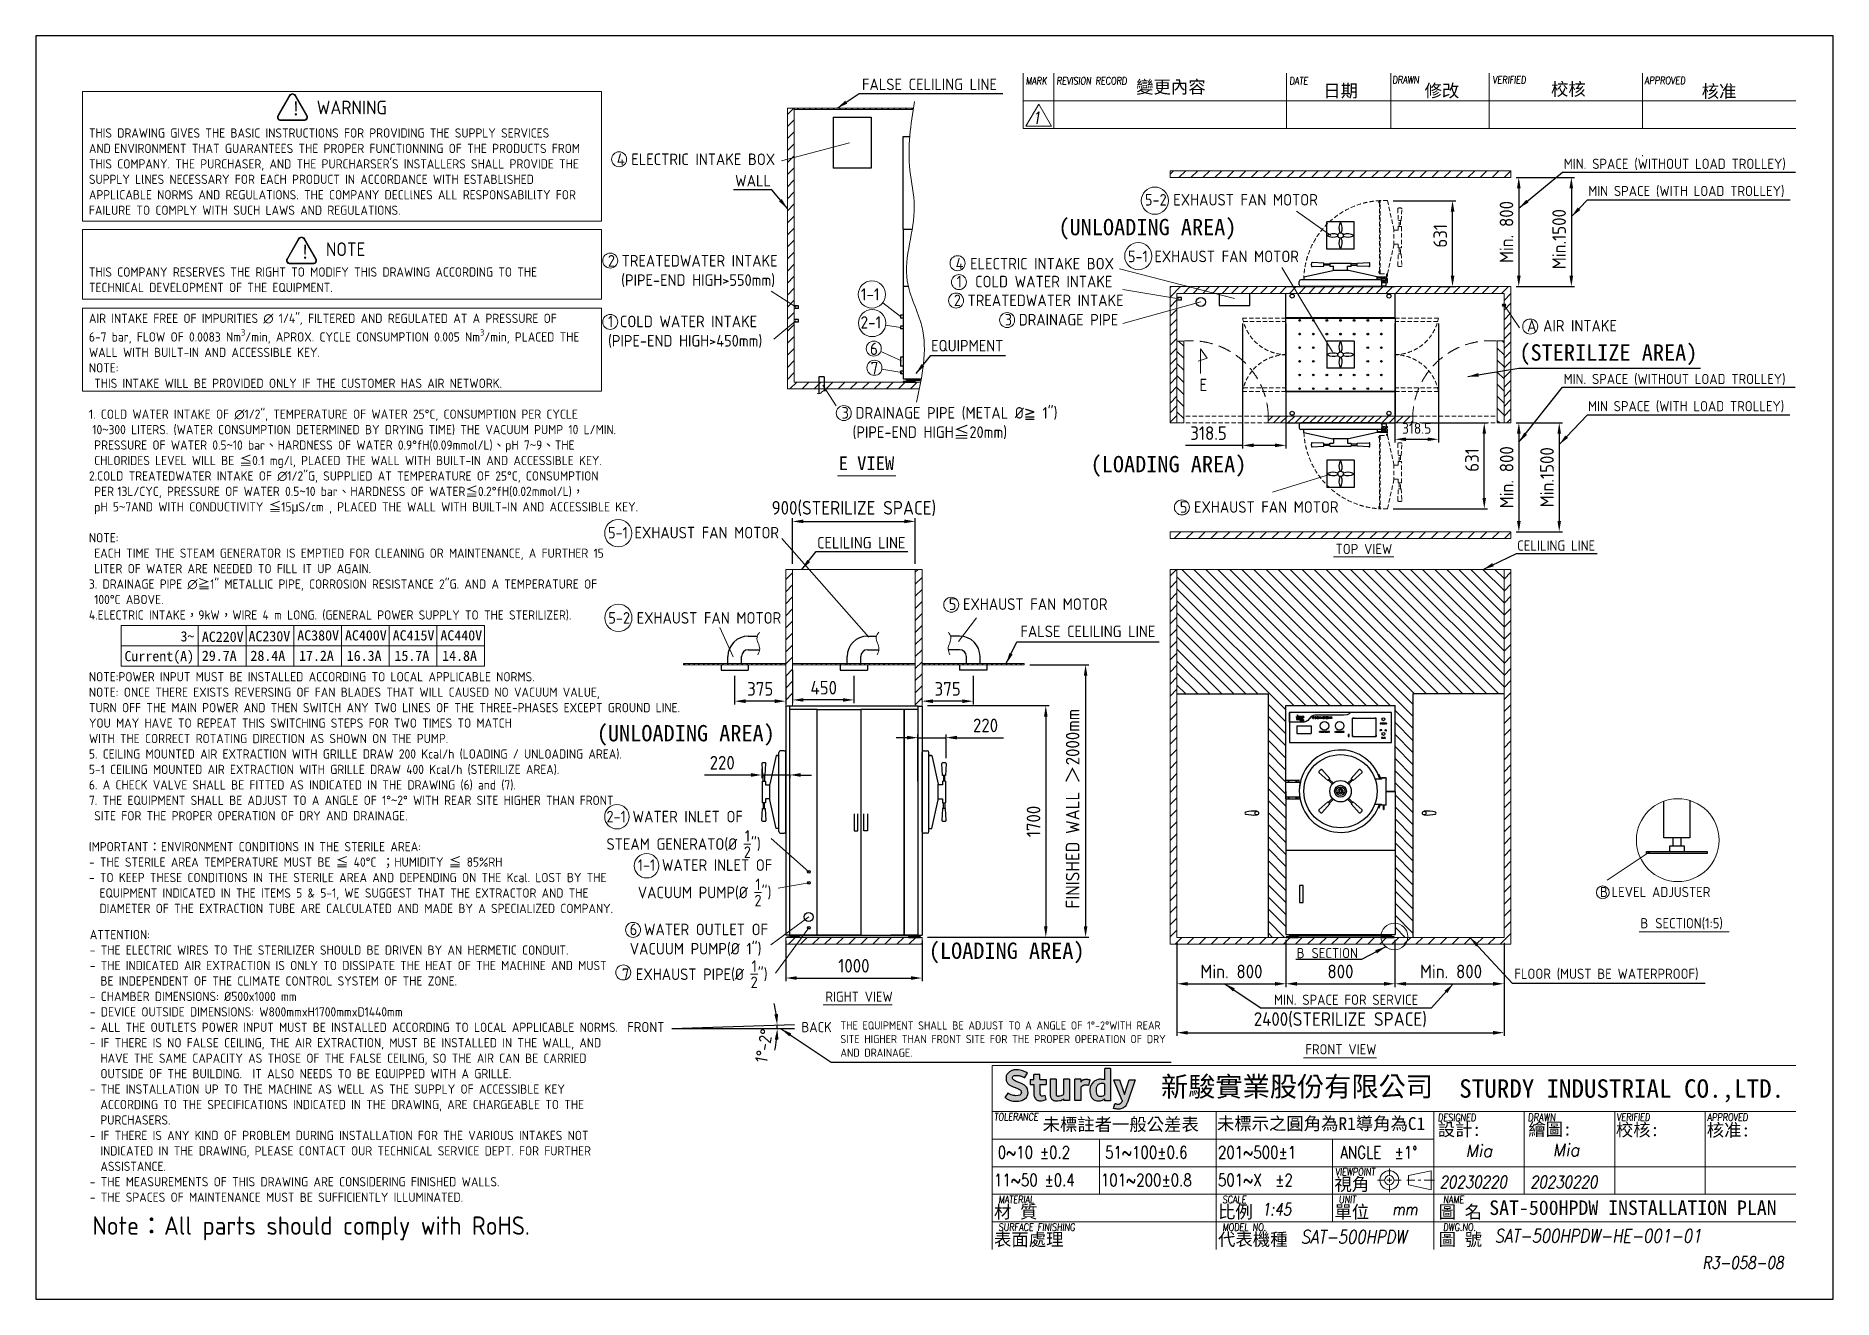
# Model space of a CAD drawing. Header units: millimetres. Extents: x -179594 to 13185, y 0 to 9270.
# Drawn here: x 0 to 13185, y 0 to 9270 of the extents above; entities outside this region: 1.
import ezdxf

# ---------------------------------------------------------------- set-up
doc = ezdxf.new("R2010")
doc.units = ezdxf.units.MM
doc.header["$MEASUREMENT"] = 0
doc.linetypes.add('CENTER2', pattern=[28.575, 19.05, -3.175, 3.175, -3.175])
doc.linetypes.add('HIDDEN', pattern=[9.525, 6.35, -3.175])
doc.layers.get('0').update_dxf_attribs({"lineweight": 25})
for name, color, linetype, lineweight in [('D', 3, 'Continuous', 13), ('F', 7, 'Continuous', 15), ('H', 2, 'HIDDEN', 15), ('S', 4, 'Continuous', 15), ('T', 4, 'Continuous', 15), ('標註', 5, 'Continuous', 9)]:
    doc.layers.add(name, color=color, linetype=linetype, lineweight=lineweight)
doc.styles.get("Standard").update_dxf_attribs({"font": 'KAIU.TTF'})
doc.styles.add('STU25', font='isocp2.shx')
doc.styles.add('Text', font='romans.shx', dxfattribs={"width": 0.8, "oblique": 10})
doc.styles.add('TONY', font='isocp3.shx')
doc.dimstyles.new('STU25', dxfattribs={"dimscale": 40, "dimtxt": 2.5, "dimasz": 2, "dimexe": 0.6, "dimexo": 1, "dimgap": 1, "dimtad": 1, "dimdsep": 46, "dimtxsty": 'STU25', "dimcen": 2, "dimazin": 2, "dimtfac": 1, "dimtmove": 0, "dimatfit": 3, "dimfxl": 0, "dimtolj": 1, "dimtzin": 0, "dimarcsym": 0})
doc.dimstyles.new('STU25$7', dxfattribs={"dimscale": 40, "dimtxt": 2.5, "dimasz": 2, "dimexe": 1.25, "dimexo": 0.625, "dimgap": 1, "dimtad": 0, "dimdec": 4, "dimdsep": 46, "dimtxsty": 'STU25', "dimcen": 2.5, "dimazin": 2, "dimtfac": 1, "dimtdec": 4, "dimtmove": 0, "dimatfit": 3, "dimfxl": 0, "dimtolj": 1, "dimtzin": 0, "dimarcsym": 0})

msp = doc.modelspace()

# ---------------------------------------------------------------- texts
at = {"attachment_point": 1, "style": 'STU25'}
for s, insert, char_height in [('{\\f標楷體|b0|i0|c136|p65;新駿實業股份有限公司}', (8254.625, 1632.93), 146.25), ('{\\f標楷體|b0|i0|c136|p65;STURDY\\H0.9667x; \\H1.034x;INDUSTRIAL CO.,LTD.}', (10442.236, 1612.679), 135)]:
    msp.add_mtext(s, dxfattribs=dict(at, insert=insert, char_height=char_height))
at = {"layer": 'D', "style": 'STU25'}
for s, p in [('1-1', (6053.118, 7328.79)), ('2-1', (6050.19, 7122.827)), ('6', (6119.135, 6928.566)), ('7', (6123.983, 6787.411))]:
    msp.add_text(s, height=90, dxfattribs=at).set_placement(p)
at = {"layer": 'D', "color": 4}
msp.add_text('SAT-500HPDW INSTALLATION PLAN', height=106.875, dxfattribs=at).set_placement((10662.442, 617.092))
at = {"layer": 'D', "color": 11, "attachment_point": 1}
for s, insert, char_height in [('{\\Fisocp2.shx;\\C3;FALSE CELILING LINE}', (6060.536, 8957.129), 85), ('{\\Fisocp2.shx;\\C3;MIN. SPACE (WITHOUT LOAD TROLLEY)}', (11209.8, 8368.831), 75), ('{\\Fisocp2.shx;\\C3;WALL}', (5129.291, 8250.064), 85), ('{\\Fisocp2.shx;\\C3;MIN SPACE (WITH LOAD TROLLEY)}', (11388.928, 8169.576), 75), ('{\\C3;(UNLOADING AREA)}', (7501.84, 7927.278), 120), ('{\\Fisocp2.shx;\\C3;A AIR INTAKE}', (10940.166, 7185.716), 85), ('{\\Fisocp2.shx;\\C3;EQUIPMENT}', (6567.535, 7039.38), 85), ('{\\C3;(STERILIZE AREA)}', (10883.527, 7006.922), 120), ('{\\Fisocp2.shx;\\C3;MIN. SPACE (WITHOUT LOAD TROLLEY)}', (11208.186, 6789.721), 75), ('{\\Fisocp2.shx;\\C3;MIN SPACE (WITH LOAD TROLLEY)}', (11387.314, 6590.466), 75), ('{\\C3;(LOADING AREA)}', (7737.961, 6187.577), 120), ('E VIEW', (5888.959, 6183.892), 100), ('{\\Fisocp.shx;\\C3;CELILING LINE\\f標楷體|b0|i0|c136|p65; }', (5731.113, 5593.109), 85), ('{\\Fisocp2.shx;TOP VIEW}', (9535.404, 5542.43), 75), ('{\\Fisocp.shx;\\C3;CELILING LINE}', (10867.433, 5567.323), 75), ('{\\Fisocp2.shx;\\C3;FALSE CELILING LINE}', (7222.906, 4942.698), 85), ('{\\C3;(UNLOADING AREA)}', (4114.955, 4213.07), 120), ('{\\Fisocp2.shx;\\C3;B\\f???|b0|i0|c0|p65; \\Fisocp2.shx;LEVEL ADJUSTER}', (11474.76, 3025.05), 75), ('{\\Fisocp2.shx;B} {\\Fisocp2.shx;SECTION(1:5)}', (11772.193, 2795.842), 75), ('{\\C3;(LOADING AREA)}', (6550.833, 2616.662), 120), ('{\\Fisocp2.shx;\\C3;B\\f標楷體|b0|i0|c136|p65; \\Fisocp2.shx;SECTION}', (9250.132, 2576.717), 75), ('{\\Fisocp2.shx;\\C3;FLOOR (MUST BE WATERPROOF)}', (10846.325, 2424.761), 75), ('{\\Fisocp2.shx;RIGHT VIEW}', (5791.397, 2256.443), 75), ('{\\Fisocp2.shx;\\C3;MIN. SPACE FOR SERVICE}', (9083.181, 2233.919), 75), ('{\\Fisocp2.shx;\\C3;THE EQUIPMENT SHALL BE ADJUST TO A ANGLE OF 1%%d-2%%dWITH REAR \\PSITE HIGHER THAN FRONT SITE FOR THE PROPER OPERATION OF DRY \\PAND DRAINAGE.}', (5902.282, 2037.973), 60), ('{\\Fisocp2.shx;FRONT VIEW}', (9313.348, 1870.658), 75)]:
    msp.add_mtext(s, dxfattribs=dict(at, insert=insert, char_height=char_height))
at = {"layer": 'D', "color": 11, "attachment_point": 1, "style": 'STU25'}
for s, insert, char_height in [('{\\f標楷體|b0|i0|c136|p65;!}', (1873.43, 8787.319), 100), ('WARNING', (2059.943, 8795.067), 100), ('\\P\\A1;THIS DRAWING GIVES THE BASIC INSTRUCTIONS FOR PROVIDING THE SUPPLY SERVICES \\PAND\\F????.shx|c136; \\Fisocp2.shx|c136;ENVIRONMENT THAT GUARANTEES THE PROPER FUNCTIONNING OF THE PRODUCTS FROM \\PTHIS COMPANY. THE PURCHASER, AND THE PURCHARSER\'S INSTALLERS SHALL PROVIDE THE \\PSUPPLY LlNES NECESSARY FOR EACH PRODUCT IN ACCORDANCE WITH ESTABLlSHED \\PAPPLlCABLE NORMS AND REGULATIONS. THE COMPANY DECLlNES ALL RESPONSABILlTY FOR \\PFAILURE TO COMPLY WITH SUCH LAWS AND REGULATIONS.\\P\\P\\P\\PTHIS COMPANY RESERVES THE RIGHT TO MODIFY THIS DRAWING ACCORDING TO THE \\PTECHNICAL DEVELOPMENT OF THE EQUIPMENT.\\P\\PAIR INTAKE FREE OF IMPURITIES ∅ 1/4"\\fISOCP2|b0|i1|c0|p2;, \\Fisocp2.shx|c136;FILTERED AND REGULATED AT A PRESSURE OF \\P6-7 bar, FLOW OF 0.0083 Nm{\\H0.7x;\\S3^ ;}/min, APROX. CYCLE CONSUMPTION 0.005 Nm{\\H0.7x;\\S3^ ;}/min, PLACED THE \\PWALL WITH BUILT-IN AND ACCESSIBLE KEY.\\PNOTE:\\P THIS INTAKE WILL BE PROVIDED ONLY IF THE CUSTOMER HAS AIR NETWORK.\\P\\P1. COLD WATER INTAKE OF ∅1/2", TEMPERATURE OF WATER 25°C, CONSUMPTION PER CYCLE \\P\\F????.shx|c136; \\Fisocp2.shx|c136;10\\f標楷體|b0|i0|c136|p65;~\\Fisocp2.shx|c136;300 LITERS. (WATER CONSUMPTION DETERMINED BY DRYING TIME) THE VACUUM PUMP 10 L/MIN. \\P PRESSURE OF WATER 0.5\\f標楷體|b0|i0|c136|p65;~\\Fisocp2.shx|c136;10 bar\\f標楷體|b0|i0|c136|p65;、\\Fisocp2.shx|c136;HARDNESS OF WATER 0.9°fH(0.09mmol/L)\\f標楷體|b0|i0|c136|p65;、\\Fisocp2.shx|c136;pH 7\\f標楷體|b0|i0|c136|p65;~\\Fisocp2.shx|c136;9\\f標楷體|b0|i0|c136|p65;、\\Fisocp2.shx|c136;THE \\P CHLORIDES LEVEL WILL BE \\f標楷體|b0|i0|c136|p65;≦\\Fisocp2.shx|c136;0.1 mg/l, PLACED THE WALL WITH BUILT-IN AND ACCESSIBLE KEY.\\P2.COLD TREATEDWATER INTAKE OF ∅1/2"G, SUPPLIED AT TEMPERATURE OF 25°C, CONSUMPTION \\P PER\\F???.shx|c136; \\Fisocp2.shx|c136;13L/CYC, PRESSURE OF WATER 0.5\\f標楷體|b0|i0|c136|p65;~\\Fisocp2.shx|c136;10 bar\\f標楷體|b0|i0|c136|p65;、\\Fisocp2.shx|c136;HARDNESS OF WATER\\f標楷體|b0|i0|c136|p65;≦\\Fisocp2.shx|c136;0.2°fH(0.02mmol/L)\\f標楷體|b0|i0|c136|p65;，\\P\\Fisocp2.shx|c136; pH 5\\f標楷體|b0|i0|c136|p65;~\\Fisocp2.shx|c136;7AND WITH CONDUCTIVITY \\f標楷體|b0|i0|c136|p65;≦\\Fisocp2.shx|c136;15\\f新細明體|b0|i0|c136|p16;μ\\Fisocp2.shx|c136;S/cm , PLACED THE WALL WITH BUILT-IN AND ACCESSIBLE KEY.\\P\\PNOTE:\\P EACH TIME THE STEAM GENERATOR IS EMPTIED FOR CLEANING OR MAINTENANCE, A FURTHER 15 \\P LITER OF WATER ARE NEEDED TO FILL IT UP AGAIN.\\P3. DRAINAGE PIPE ∅\\f標楷體|b0|i0|c136|p65;≧\\Fisocp2.shx|c136;1" METALLIC PIPE, CORROSION RESISTANCE 2"G. AND A TEMPERATURE OF \\P 100°C ABOVE.\\P4.ELECTRIC INTAKE\\f標楷體|b0|i0|c136|p65;，\\Fisocp2.shx|c136;9kW\\f標楷體|b0|i0|c136|p65;，\\Fisocp2.shx|c136;WIRE 4 m LONG. (GENERAL POWER SUPPLY TO THE STERILIZER).\\P\\P\\P\\PNOTE:POWER INPUT MUST BE INSTALLED ACCORDING TO LOCAL APPLICABLE NORMS.\\PNOTE: ONCE THERE EXISTS REVERSING OF FAN BLADES THAT WILL CAUSED NO VACUUM VALUE, \\PTURN OFF THE MAIN POWER AND THEN SWITCH ANY TWO LINES OF THE THREE-PHASES EXCEPT GROUND LINE. \\PYOU MAY HAVE TO REPEAT THIS SWITCHING STEPS FOR TWO TIMES TO MATCH \\PWITH THE CORRECT ROTATING DIRECTION AS SHOWN ON THE PUMP. \\P5. CEILING MOUNTED AIR EXTRACTION WITH GRILLE DRAW 200 Kcal/h (LOADING / UNLOADING AREA).\\P5-1 CEILING MOUNTED AIR EXTRACTION WITH GRILLE DRAW 400 Kcal/h (STERILIZE AREA).\\P6. A CHECK VALVE SHALL BE FITTED AS INDICATED IN THE DRAWING (6) and (7).\\P7. THE EQUIPMENT SHALL BE ADJUST TO A ANGLE OF 1°\\f標楷體|b0|i0|c136|p65;~\\Fisocp2.shx|c136;2° WITH REAR SITE HIGHER THAN FRONT \\P SITE FOR THE PROPER OPERATION OF DRY AND DRAINAGE.\\P\\PIMPORTANT\\f標楷體|b0|i0|c136|p65;：\\Fisocp2.shx|c136;ENVIRONMENT CONDITIONS IN THE STERILE AREA:\\P- THE STERILE AREA TEMPERATURE MUST BE \\f標楷體|b0|i0|c136|p65;≦\\Fisocp2.shx|c136; 40°C \\f標楷體|b0|i0|c136|p65;；\\Fisocp2.shx|c136;HUMIDITY \\f標楷體|b0|i0|c136|p65;≦\\Fisocp2.shx|c136; 85%RH\\P- TO KEEP THESE CONDITIONS IN THE STERILE AREA AND DEPENDING ON THE Kcal. LOST BY THE \\P  EQUIPMENT INDICATED IN THE ITEMS 5 & 5-1, WE SUGGEST THAT THE EXTRACTOR AND THE \\P  DIAMETER OF THE EXTRACTION TUBE ARE CALCULATED AND MADE BY A SPECIALIZED COMPANY.', (388.74, 8705.05), 68), ('{\\C3;4 ELECTRIC INTAKE BOX}', (4261.891, 8407.241), 85), ('{\\C3;5-2 EXHAUST FAN MOTOR}', (8136.211, 8110.079), 85), ('{\\f標楷體|b0|i0|c136|p65;!}', (1940.673, 7735.104), 100), ('NOTE', (2127.185, 7754.472), 100), ('{\\C3;2 TREATEDWATER INTAKE\\P  (PIPE-END HIGH>550mm)}', (4196.276, 7662.328), 85), ('{\\C3;5-1 EXHAUST FAN MOTOR}', (8011.471, 7694.355), 85), ('{\\C3;4 ELECTRIC INTAKE BOX}', (6747.74, 7641.193), 85), ('{\\C3;1  COLD WATER INTAKE}', (6755.03, 7509.93), 85), ('{\\C3;2 TREATEDWATER INTAKE}', (6734.068, 7371.903), 85), ('{\\C3;1 COLD WATER INTAKE\\P(PIPE-END HIGH>450mm)}', (4197.467, 7216.901), 85), ('{\\C3;3 DRAINAGE PIPE}', (7108.211, 7229.698), 85), ('{\\C3;3 DRAINAGE PIPE (METAL %%C\\f新細明體|b0|i0|c136|p18;≧\\Fisocp2.shx; 1")\\P\\f????|b0|i0|c136|p18; \\Fisocp2.shx; (PIPE-END HIGH\\f標楷體|b0|i0|c136|p65;≦\\Fisocp2.shx;20mm)}', (5910.859, 6546.347), 85), ('{\\C3;5 EXHAUST FAN MOTOR}', (8392.544, 5855.367), 85), ('{\\C3;5-1 EXHAUST FAN MOTOR}', (4197.017, 5667.094), 85), ('{\\C3;5 EXHAUST FAN MOTOR}', (6697.61, 5142.438), 85), ('{\\C3;5-2 EXHAUST FAN MOTOR}', (4199.379, 5041.569), 85), ('{\\f標楷體|b0|i0|c136|p65;3~}', (1060.674, 4901.376), 75), ('{\\f標楷體|b0|i0|c136|p65;AC220V}', (1217.465, 4898.018), 75), ('{\\f標楷體|b0|i0|c136|p65;AC230V}', (1559.582, 4902.031), 75), ('{\\f標楷體|b0|i0|c136|p65;AC380V}', (1917.465, 4908.217), 75), ('{\\f標楷體|b0|i0|c136|p65;AC400V}', (2267.465, 4908.217), 75), ('{\\f標楷體|b0|i0|c136|p65;AC415V}', (2617.465, 4908.217), 75), ('{\\f標楷體|b0|i0|c136|p65;AC440V}', (2967.465, 4908.217), 75), ('{\\f標楷體|b0|i0|c136|p65;Current(A)}', (649.807, 4755.993), 75), ('{\\f標楷體|b0|i0|c136|p65;29.7A}', (1217.349, 4758.662), 75), ('{\\f標楷體|b0|i0|c136|p65;28.4A}', (1573.813, 4758.662), 75), ('{\\f標楷體|b0|i0|c136|p65;17.2A}', (1930.369, 4758.662), 75), ('{\\f標楷體|b0|i0|c136|p65;16.3A}', (2280.369, 4758.662), 75), ('{\\f標楷體|b0|i0|c136|p65;15.7A}', (2630.369, 4758.662), 75), ('{\\f標楷體|b0|i0|c136|p65;14.8A}', (2980.369, 4758.662), 75), ('\\A1;{\\C3;2-1 WATER INLET OF \\PSTEAM GENERATO(%%c \\S1/2;")}', (4185.927, 3583.174), 85), ('\\A1;{\\C3;1-1 WATER INLET OF \\PVACUUM PUMP(%%c \\S1/2;")}', (4415.441, 3227.471), 85), ('ATTENTION:\\P- THE ELECTRIC WIRES TO THE STERILIZER SHOULD BE DRIVEN BY AN HERMETIC CONDUIT.  \\P- THE INDICATED AIR EXTRACTION IS ONLY TO DISSIPATE THE HEAT OF THE MACHINE AND MUST \\P  BE INDEPENDENT OF THE CLIMATE CONTROL SYSTEM OF THE ZONE.\\P- CHAMBER DIMENSIONS: %%C500x1000 mm\\P- DEVICE OUTSIDE DIMENSIONS: W800mmxH1700mmxD1440mm\\P- ALL THE OUTLETS POWER INPUT MUST BE INSTALLED ACCORDING TO LOCAL APPLICABLE NORMS.\\P- IF THERE IS NO FALSE CEILING, THE AIR EXTRACTION, MUST BE INSTALLED IN THE WALL, AND \\P  HAVE THE SAME CAPACITY AS THOSE OF THE FALSE CEILING, SO THE AIR CAN BE CARRIED \\P  OUTSIDE OF THE BUILDING.  IT ALSO NEEDS TO BE EQUIPPED WITH A GRILLE.\\P- THE INSTALLATION UP TO THE MACHINE AS WELL AS THE SUPPLY OF ACCESSIBLE KEY \\P  ACCORDING TO THE SPECIFICATIONS INDICATED IN THE DRAWING, ARE CHARGEABLE TO THE \\P  PURCHASERS. \\P- IF THERE IS ANY KIND OF PROBLEM DURING INSTALLATION FOR THE VARIOUS INTAKES NOT \\P  INDICATED IN THE DRAWING, PLEASE CONTACT OUR TECHNICAL SERVICE DEPT. FOR FURTHER \\P  ASSISTANCE.\\P- THE MEASUREMENTS OF THIS DRAWING ARE CONSIDERING FINISHED WALLS.\\P- THE SPACES OF MAINTENANCE MUST BE SUFFICIENTLY ILLUMINATED.', (395.199, 2708.502), 68), ('{\\C3;6 WATER OUTLET OF \\PVACUUM PUMP(%%c 1")}', (4356.435, 2755.165), 85), ('\\A1;{\\C3;7 EXHAUST PIPE(%%c \\S1/2;")}', (4299.528, 2485.818), 85)]:
    msp.add_mtext(s, dxfattribs=dict(at, insert=insert, char_height=char_height))
at = {"layer": 'D', "insert": (8535.685, 6753.815), "char_height": 90, "attachment_point": 1}
msp.add_mtext('{\\Fisocp2.shx;E}', dxfattribs=at)
at = {"layer": 'D', "linetype": 'Continuous', "char_height": 75, "width": 218.181, "attachment_point": 1}
for s, insert in [('{\\Fisocp2.shx;FRONT}', (4337.962, 2033.755)), ('{\\Fisocp2.shx;BACK}', (5616.486, 2033.304))]:
    msp.add_mtext(s, dxfattribs=dict(at, insert=insert))
at = {"layer": 'D', "color": 0, "insert": (414.6, 606.734), "char_height": 135.00867, "attachment_point": 1, "style": 'STU25'}
msp.add_mtext('Note{\\f標楷體|b0|i0|c136|p65;：}All parts should comply with RoHS.', dxfattribs=at)
at = {"layer": 'F', "color": 1, "lineweight": 15, "style": 'Text', "oblique": 5, "width": 0.8}
for s, height, p in [('MARK', 54, (7262.71, 8913.495)), ('REVISION RECORD', 54, (7487.71, 8913.495)), ('DATE', 54, (9195.881, 8913.495)), ('DRAWN', 54, (9951.517, 8921.599)), ('VERIFIED', 54, (10687.987, 8921.486)), ('APPROVED', 54, (11803.126, 8916.138)), ('TOLERANCE', 54, (7030.215, 1310.859)), ('DESIGNED', 54, (10285.55, 1305.54)), ('DRAWN', 56.0451, (10945.495, 1306.543)), ('VERIFIED', 54, (11597.433, 1309.051)), ('APPROVED', 54, (12262.51, 1307.802)), ('VIEWPOINT', 54, (9532.291, 905.859)), ('MATERIAL', 54, (7061.27, 703.359)), ('SCALE', 54, (8704.726, 703.359)), ('UNIT', 54, (9558.77, 703.359)), ('NAME', 54, (10323.477, 703.359)), ('SURFACE FINISHING', 54, (7061.27, 500.859)), ('MODEL NO.', 54, (8704.726, 500.859)), ('DWG.NO.', 54, (10323.477, 500.859))]:
    msp.add_text(s, height=height, dxfattribs=at).set_placement(p)
at = {"layer": 'F', "lineweight": -3}
for s, height, p in [('變更內容', 93.4085, (8072.143, 8849.011)), ('日期', 93.4085, (9444.912, 8821.14)), ('修改', 93.4085, (10188.107, 8821.662)), ('校核', 93.4085, (11115.762, 8832.736)), ('核准', 93.4085, (12221.07, 8816.441)), ('未標註者一般公差表', 93.4085, (7385.183, 1235.261)), ('未標示之圓角為R1導角為C1', 93.40847, (8664.31, 1241.309)), ('設計:', 93.4085, (10284.274, 1197.298)), ('繪圖:', 93.4085, (10949.237, 1199.862)), ('校核:', 93.4085, (11591.381, 1195.874)), ('核准:', 93.4085, (12258.537, 1193.373)), ('視角', 93.4085, (9526.751, 796.024)), ('材 質', 93.4085, (7029.251, 593.524)), ('比例', 93.4085, (8672.707, 593.524)), ('單位', 93.4085, (9526.751, 593.524)), ('圖 名', 93.4085, (10291.458, 593.524)), ('表面處理', 93.4085, (7029.251, 391.024)), ('代表機種', 93.4085, (8672.707, 391.024)), ('圖 號', 93.4085, (10291.458, 391.024))]:
    msp.add_text(s, height=height, dxfattribs=at).set_placement(p)
at = {"layer": 'F', "lineweight": 20, "style": 'Text', "width": 0.8}
for s, p in [('0~10 ±0.2', (7056.741, 1031.022)), ('51~100±0.6', (7844.241, 1031.022)), ('201~500±1', (8672.351, 1031.022)), ('ANGLE  ±1%%D', (9570.421, 1031.022)), ('11~50 ±0.4', (7029.164, 828.522)), ('101~200±0.8', (7813.217, 828.522)), ('501~X  ±2', (8672.351, 828.522))]:
    msp.add_text(s, height=90, dxfattribs=at).set_placement(p)
at = {"layer": 'T', "lineweight": 20, "style": 'Text', "oblique": 10, "width": 0.8}
for s, height, p in [('1', 90, (7308.559, 8624.177)), ('20230220', 90, (10298.827, 814.209)), ('20230220', 90, (10962.577, 814.209)), ('1:45', 90, (8993.52, 614.373)), ('mm', 90, (9950.136, 614.628)), ('SAT-500HPDW', 99, (9280.48, 406.77)), ('SAT-500HPDW-HE-001-01', 99, (10702.525, 414.18))]:
    msp.add_text(s, height=height, dxfattribs=at).set_placement(p)
at = {"layer": 'T', "lineweight": 20, "style": 'Text', "oblique": 10}
for p in [(10488.752, 1042.833), (11127.749, 1049.877)]:
    msp.add_text('Mia', height=90, dxfattribs=at).set_placement(p)
at = {"layer": 'T', "linetype": 'Continuous', "lineweight": 20, "insert": (12225.83, 312.023), "char_height": 90, "attachment_point": 1, "style": 'Text'}
msp.add_mtext('R3-058-08', dxfattribs=at)
at = {"layer": '標註', "insert": (-179593.528, 1334.622), "char_height": 10, "attachment_point": 1, "style": 'TONY'}
msp.add_mtext('\\A1;', dxfattribs=at)

# ---------------------------------------------------------------- blocks, each defined once
blk = doc.blocks.new('*D3')
at = {"layer": 'D', "color": 0, "lineweight": -2}
for p, q in [((10861, 6431), (11200, 6431)), ((11176, 6351), (11176, 5711)), ((10861, 5631), (11200, 5631))]:
    blk.add_line(p, q, dxfattribs=at)
at = {"layer": 'D', "color": 0}
for points in [[(11189, 6351), (11163, 6351), (11176, 6431)], [(11163, 5711), (11189, 5711), (11176, 5631)]]:
    blk.add_solid(points, dxfattribs=at)
at = {"layer": 'Defpoints', "color": 0}
for p in [(10821, 6431), (10821, 5631), (11176, 5631)]:
    blk.add_point(p, dxfattribs=at)
at = {"layer": 'D', "color": 0, "insert": (11086, 6031), "char_height": 100, "attachment_point": 5, "rotation": 90, "style": 'STU25'}
blk.add_mtext('\\A1;{\\Fisocp2.shx;Min.1500}', dxfattribs=at)
blk = doc.blocks.new('*D5')
at = {"layer": 'D', "color": 0, "lineweight": -2}
for p, q in [((9971, 2636), (9971, 2290)), ((10771, 2615), (10771, 2290)), ((10051, 2314), (10691, 2314))]:
    blk.add_line(p, q, dxfattribs=at)
at = {"layer": 'D', "color": 0}
for points in [[(10051, 2327), (10051, 2300), (9971, 2314)], [(10691, 2300), (10691, 2327), (10771, 2314)]]:
    blk.add_solid(points, dxfattribs=at)
at = {"layer": 'Defpoints', "color": 0}
for p in [(9971, 2676), (10771, 2655), (10771, 2314)]:
    blk.add_point(p, dxfattribs=at)
at = {"layer": 'D', "color": 0, "insert": (10382, 2404), "char_height": 100, "attachment_point": 5, "style": 'STU25'}
blk.add_mtext('\\A1;Min. 800', dxfattribs=at)
blk = doc.blocks.new('*D4')
at = {"layer": 'D', "color": 0, "lineweight": -2}
for p, q in [((8371, 2615), (8371, 2290)), ((9171, 2636), (9171, 2290)), ((8451, 2314), (9091, 2314))]:
    blk.add_line(p, q, dxfattribs=at)
at = {"layer": 'D', "color": 0}
for points in [[(8451, 2327), (8451, 2300), (8371, 2314)], [(9091, 2300), (9091, 2327), (9171, 2314)]]:
    blk.add_solid(points, dxfattribs=at)
at = {"layer": 'Defpoints', "color": 0}
for p in [(8371, 2655), (9171, 2676), (9171, 2314)]:
    blk.add_point(p, dxfattribs=at)
at = {"layer": 'D', "color": 0, "insert": (8771, 2404), "char_height": 100, "attachment_point": 5, "style": 'STU25'}
blk.add_mtext('\\A1;Min. 800', dxfattribs=at)
blk = doc.blocks.new('*D6')
at = {"layer": 'D', "color": 0, "linetype": 'Continuous', "lineweight": -2}
for p, q in [((6876, 4575), (6876, 4364)), ((6501, 4396), (6501, 4412)), ((6796, 4388), (6581, 4388))]:
    blk.add_line(p, q, dxfattribs=at)
at = {"layer": 'D', "color": 0}
for points in [[(6581, 4401), (6581, 4374), (6501, 4388)], [(6796, 4374), (6796, 4401), (6876, 4388)]]:
    blk.add_solid(points, dxfattribs=at)
at = {"layer": 'Defpoints', "color": 0}
for p in [(6876, 4615), (6501, 4388), (6501, 4356)]:
    blk.add_point(p, dxfattribs=at)
at = {"layer": 'D', "color": 0, "insert": (6689, 4478), "char_height": 100, "attachment_point": 5, "style": 'STU25'}
blk.add_mtext('\\A1;375', dxfattribs=at)
blk = doc.blocks.new('*D7')
at = {"layer": 'D', "color": 0, "lineweight": -2}
for p, q in [((10167, 6431), (10650, 6431)), ((10626, 5880), (10626, 6351)), ((9957, 5800), (10650, 5800))]:
    blk.add_line(p, q, dxfattribs=at)
at = {"layer": 'D', "color": 0}
for points in [[(10639, 6351), (10613, 6351), (10626, 6431)], [(10613, 5880), (10639, 5880), (10626, 5800)]]:
    blk.add_solid(points, dxfattribs=at)
at = {"layer": 'Defpoints', "color": 0}
for p in [(10127, 6431), (10626, 6431), (9917, 5800)]:
    blk.add_point(p, dxfattribs=at)
at = {"layer": 'D', "color": 0, "insert": (10536, 6158), "char_height": 100, "attachment_point": 5, "rotation": 90, "style": 'STU25'}
blk.add_mtext('\\A1;631', dxfattribs=at)
blk = doc.blocks.new('*D8')
at = {"layer": 'D', "color": 0, "lineweight": -2}
for p, q in [((10861, 6431), (10904, 6431)), ((10880, 6351), (10880, 5711)), ((10861, 5631), (10904, 5631))]:
    blk.add_line(p, q, dxfattribs=at)
at = {"layer": 'D', "color": 0}
for points in [[(10893, 6351), (10866, 6351), (10880, 6431)], [(10866, 5711), (10893, 5711), (10880, 5631)]]:
    blk.add_solid(points, dxfattribs=at)
at = {"layer": 'Defpoints', "color": 0}
for p in [(10821, 6431), (10821, 5631), (10880, 5631)]:
    blk.add_point(p, dxfattribs=at)
at = {"layer": 'D', "color": 0, "insert": (10790, 6031), "char_height": 100, "attachment_point": 5, "rotation": 90, "style": 'STU25'}
blk.add_mtext('\\A1;{\\Fisocp2.shx;Min. 800}', dxfattribs=at)
blk = doc.blocks.new('*D9')
at = {"layer": 'D', "color": 0, "lineweight": -2}
for p, q in [((5501, 2632), (5501, 2332)), ((6501, 2632), (6501, 2332)), ((5581, 2356), (6421, 2356))]:
    blk.add_line(p, q, dxfattribs=at)
at = {"layer": 'D', "color": 0}
for points in [[(5581, 2369), (5581, 2343), (5501, 2356)], [(6421, 2343), (6421, 2369), (6501, 2356)]]:
    blk.add_solid(points, dxfattribs=at)
at = {"layer": 'Defpoints', "color": 0}
for p in [(5501, 2672), (6501, 2672), (6501, 2356)]:
    blk.add_point(p, dxfattribs=at)
at = {"layer": 'D', "color": 0, "insert": (6001, 2446), "char_height": 100, "attachment_point": 5, "style": 'STU25'}
blk.add_mtext('\\A1;1000', dxfattribs=at)
blk = doc.blocks.new('*D10')
at = {"layer": 'D', "color": 0, "lineweight": -2}
for p, q in [((10861, 8231), (11289, 8231)), ((11265, 8151), (11265, 7511)), ((10861, 7431), (11289, 7431))]:
    blk.add_line(p, q, dxfattribs=at)
at = {"layer": 'D', "color": 0}
for points in [[(11278, 8151), (11251, 8151), (11265, 8231)], [(11251, 7511), (11278, 7511), (11265, 7431)]]:
    blk.add_solid(points, dxfattribs=at)
at = {"layer": 'Defpoints', "color": 0}
for p in [(10821, 8231), (10821, 7431), (11265, 7431)]:
    blk.add_point(p, dxfattribs=at)
at = {"layer": 'D', "color": 0, "insert": (11175, 7779), "char_height": 100, "attachment_point": 5, "rotation": 90, "style": 'STU25'}
blk.add_mtext('\\A1;{\\Fisocp2.shx;Min.1500}', dxfattribs=at)
blk = doc.blocks.new('*D12')
at = {"layer": 'D', "color": 0, "lineweight": -2}
for p, q in [((10861, 8231), (10903, 8231)), ((10879, 8151), (10879, 7511)), ((10861, 7431), (10903, 7431))]:
    blk.add_line(p, q, dxfattribs=at)
at = {"layer": 'D', "color": 0}
for points in [[(10893, 8151), (10866, 8151), (10879, 8231)], [(10866, 7511), (10893, 7511), (10879, 7431)]]:
    blk.add_solid(points, dxfattribs=at)
at = {"layer": 'Defpoints', "color": 0}
for p in [(10821, 8231), (10821, 7431), (10879, 7431)]:
    blk.add_point(p, dxfattribs=at)
at = {"layer": 'D', "color": 0, "insert": (10789, 7831), "char_height": 100, "attachment_point": 5, "rotation": 90, "style": 'STU25'}
blk.add_mtext('\\A1;{\\Fisocp2.shx;Min. 800}', dxfattribs=at)
blk = doc.blocks.new('*D11')
at = {"layer": 'D', "color": 0, "lineweight": -2}
for p, q in [((9957, 8061), (10417, 8061)), ((10393, 7511), (10393, 7981)), ((10297, 7431), (10417, 7431))]:
    blk.add_line(p, q, dxfattribs=at)
at = {"layer": 'D', "color": 0}
for points in [[(10407, 7981), (10380, 7981), (10393, 8061)], [(10380, 7511), (10407, 7511), (10393, 7431)]]:
    blk.add_solid(points, dxfattribs=at)
at = {"layer": 'Defpoints', "color": 0}
for p in [(9917, 8061), (10393, 8061), (10257, 7431)]:
    blk.add_point(p, dxfattribs=at)
at = {"layer": 'D', "color": 0, "insert": (10303, 7803), "char_height": 100, "attachment_point": 5, "rotation": 90, "style": 'STU25'}
blk.add_mtext('\\A1;631', dxfattribs=at)
blk = doc.blocks.new('*D13')
at = {"layer": 'D', "color": 0, "lineweight": -2}
for p, q in [((5551, 4615), (5551, 4373)), ((6001, 4575), (6001, 4373)), ((5921, 4397), (5631, 4397))]:
    blk.add_line(p, q, dxfattribs=at)
at = {"layer": 'D', "color": 0}
for points in [[(5631, 4410), (5631, 4384), (5551, 4397)], [(5921, 4384), (5921, 4410), (6001, 4397)]]:
    blk.add_solid(points, dxfattribs=at)
at = {"layer": 'Defpoints', "color": 0}
for p in [(5551, 4655), (6001, 4615), (5551, 4397)]:
    blk.add_point(p, dxfattribs=at)
at = {"layer": 'D', "color": 0, "insert": (5780, 4487), "char_height": 100, "attachment_point": 5, "style": 'STU25'}
blk.add_mtext('\\A1;450', dxfattribs=at)
blk = doc.blocks.new('*D14')
at = {"layer": 'D', "color": 0, "lineweight": -2}
for p, q in [((9171, 2636), (9171, 2290)), ((9971, 2636), (9971, 2290)), ((9251, 2314), (9891, 2314))]:
    blk.add_line(p, q, dxfattribs=at)
at = {"layer": 'D', "color": 0}
for points in [[(9251, 2327), (9251, 2300), (9171, 2314)], [(9891, 2300), (9891, 2327), (9971, 2314)]]:
    blk.add_solid(points, dxfattribs=at)
at = {"layer": 'Defpoints', "color": 0}
for p in [(9171, 2676), (9971, 2676), (9971, 2314)]:
    blk.add_point(p, dxfattribs=at)
at = {"layer": 'D', "color": 0, "insert": (9571, 2404), "char_height": 100, "attachment_point": 5, "style": 'STU25'}
blk.add_mtext('\\A1;800', dxfattribs=at)
blk = doc.blocks.new('*D15')
at = {"layer": 'D', "color": 0, "lineweight": -2}
for p, q in [((6541, 4355), (7433, 4355)), ((7409, 4275), (7409, 2735)), ((6541, 2655), (7433, 2655))]:
    blk.add_line(p, q, dxfattribs=at)
at = {"layer": 'D', "color": 0}
for points in [[(7422, 4275), (7396, 4275), (7409, 4355)], [(7396, 2735), (7422, 2735), (7409, 2655)]]:
    blk.add_solid(points, dxfattribs=at)
at = {"layer": 'Defpoints', "color": 0}
for p in [(6501, 4355), (6501, 2655), (7409, 2655)]:
    blk.add_point(p, dxfattribs=at)
at = {"layer": 'D', "color": 0, "insert": (7319, 3505), "char_height": 100, "attachment_point": 5, "rotation": 90, "style": 'STU25'}
blk.add_mtext('\\A1;1700', dxfattribs=at)
blk = doc.blocks.new('*D16')
at = {"layer": 'D', "color": 0, "linetype": 'Continuous', "lineweight": -2}
for p, q in [((5126, 4575), (5126, 4364)), ((5501, 4575), (5501, 4364)), ((5421, 4388), (5206, 4388))]:
    blk.add_line(p, q, dxfattribs=at)
at = {"layer": 'D', "color": 0}
for points in [[(5206, 4401), (5206, 4374), (5126, 4388)], [(5421, 4374), (5421, 4401), (5501, 4388)]]:
    blk.add_solid(points, dxfattribs=at)
at = {"layer": 'Defpoints', "color": 0}
for p in [(5126, 4615), (5501, 4615), (5126, 4388)]:
    blk.add_point(p, dxfattribs=at)
at = {"layer": 'D', "color": 0, "insert": (5314, 4478), "char_height": 100, "attachment_point": 5, "style": 'STU25'}
blk.add_mtext('\\A1;375', dxfattribs=at)
blk = doc.blocks.new('A')
h = blk.add_hatch(color=256)
edge = h.paths.add_edge_path()
edge.add_spline(control_points=[(325, 115), (325, 115), (325, 117), (325, 117), (325, 117), (325, 117), (323, 120), (323, 120), (323, 120), (323, 120), (325, 120), (325, 120), (325, 120), (325, 120), (326, 118), (326, 118), (326, 118), (326, 118), (327, 120), (327, 120), (327, 120), (327, 120), (328, 120), (328, 120), (328, 120), (328, 120), (326, 117), (326, 117), (326, 117), (326, 117), (326, 115), (326, 115), (326, 115), (326, 115), (325, 115), (325, 115)], knot_values=[0, 0, 0, 0, 0.111111, 0.111111, 0.111111, 0.111111, 0.222222, 0.222222, 0.222222, 0.222222, 0.333333, 0.333333, 0.333333, 0.333333, 0.444444, 0.444444, 0.444444, 0.444444, 0.555556, 0.555556, 0.555556, 0.555556, 0.666667, 0.666667, 0.666667, 0.666667, 0.777778, 0.777778, 0.777778, 0.777778, 0.888889, 0.888889, 0.888889, 0.888889, 1, 1, 1, 1], degree=3, periodic=0)
edge = h.paths.add_edge_path(flags=16)
edge.add_spline(control_points=[(298, 118), (298, 118), (298, 118), (298, 118), (298, 118), (299, 118), (299, 118), (299, 118), (299, 118), (299, 118), (299, 118), (300, 118), (300, 118), (300, 118), (300, 118), (300, 118), (300, 118), (300, 119), (300, 119), (300, 119), (300, 119), (299, 119), (299, 119), (299, 119), (299, 119), (299, 119), (299, 119), (298, 119), (298, 119), (298, 119), (298, 119), (298, 119), (298, 119), (298, 119), (298, 118), (298, 118)], knot_values=[0, 0, 0, 0, 0.111111, 0.111111, 0.111111, 0.111111, 0.222222, 0.222222, 0.222222, 0.222222, 0.333333, 0.333333, 0.333333, 0.333333, 0.444444, 0.444444, 0.444444, 0.444444, 0.555556, 0.555556, 0.555556, 0.555556, 0.666667, 0.666667, 0.666667, 0.666667, 0.777778, 0.777778, 0.777778, 0.777778, 0.888889, 0.888889, 0.888889, 0.888889, 1, 1, 1, 1], degree=3, periodic=0)
edge = h.paths.add_edge_path()
edge.add_spline(control_points=[(280, 115), (280, 115), (280, 120), (280, 120), (280, 120), (280, 120), (284, 120), (284, 120), (284, 120), (284, 120), (284, 119), (284, 119), (284, 119), (284, 119), (281, 119), (281, 119), (281, 119), (281, 119), (281, 118), (281, 118), (281, 118), (281, 118), (284, 118), (284, 118), (284, 118), (284, 118), (284, 117), (284, 117), (284, 117), (284, 117), (281, 117), (281, 117), (281, 117), (281, 117), (281, 116), (281, 116), (281, 116), (281, 116), (284, 116), (284, 116), (284, 116), (284, 116), (284, 115), (284, 115), (284, 115), (284, 115), (280, 115), (280, 115)], knot_values=[0, 0, 0, 0, 0.083333, 0.083333, 0.083333, 0.083333, 0.166667, 0.166667, 0.166667, 0.166667, 0.25, 0.25, 0.25, 0.25, 0.333333, 0.333333, 0.333333, 0.333333, 0.416667, 0.416667, 0.416667, 0.416667, 0.5, 0.5, 0.5, 0.5, 0.583333, 0.583333, 0.583333, 0.583333, 0.666667, 0.666667, 0.666667, 0.666667, 0.75, 0.75, 0.75, 0.75, 0.833333, 0.833333, 0.833333, 0.833333, 0.916667, 0.916667, 0.916667, 0.916667, 1, 1, 1, 1], degree=3, periodic=0)
edge = h.paths.add_edge_path()
edge.add_spline(control_points=[(285, 115), (285, 115), (285, 120), (285, 120), (285, 120), (285, 120), (287, 120), (287, 120), (287, 120), (287, 120), (288, 116), (288, 116), (288, 116), (288, 116), (289, 120), (289, 120), (289, 120), (289, 120), (290, 120), (290, 120), (290, 120), (290, 120), (290, 115), (290, 115), (290, 115), (290, 115), (289, 115), (289, 115), (289, 115), (289, 115), (289, 119), (289, 119), (289, 119), (289, 119), (288, 115), (288, 115), (288, 115), (288, 115), (287, 115), (287, 115), (287, 115), (287, 115), (286, 119), (286, 119), (286, 119), (286, 119), (286, 115), (286, 115), (286, 115), (286, 115), (285, 115), (285, 115)], knot_values=[0, 0, 0, 0, 0.076923, 0.076923, 0.076923, 0.076923, 0.153846, 0.153846, 0.153846, 0.153846, 0.230769, 0.230769, 0.230769, 0.230769, 0.307692, 0.307692, 0.307692, 0.307692, 0.384615, 0.384615, 0.384615, 0.384615, 0.461538, 0.461538, 0.461538, 0.461538, 0.538462, 0.538462, 0.538462, 0.538462, 0.615385, 0.615385, 0.615385, 0.615385, 0.692308, 0.692308, 0.692308, 0.692308, 0.769231, 0.769231, 0.769231, 0.769231, 0.846154, 0.846154, 0.846154, 0.846154, 0.923077, 0.923077, 0.923077, 0.923077, 1, 1, 1, 1], degree=3, periodic=0)
edge = h.paths.add_edge_path()
edge.add_spline(control_points=[(291, 115), (291, 115), (291, 120), (291, 120), (291, 120), (291, 120), (295, 120), (295, 120), (295, 120), (295, 120), (295, 119), (295, 119), (295, 119), (295, 119), (292, 119), (292, 119), (292, 119), (292, 119), (292, 118), (292, 118), (292, 118), (292, 118), (295, 118), (295, 118), (295, 118), (295, 118), (295, 117), (295, 117), (295, 117), (295, 117), (292, 117), (292, 117), (292, 117), (292, 117), (292, 116), (292, 116), (292, 116), (292, 116), (295, 116), (295, 116), (295, 116), (295, 116), (295, 115), (295, 115), (295, 115), (295, 115), (291, 115), (291, 115)], knot_values=[0, 0, 0, 0, 0.083333, 0.083333, 0.083333, 0.083333, 0.166667, 0.166667, 0.166667, 0.166667, 0.25, 0.25, 0.25, 0.25, 0.333333, 0.333333, 0.333333, 0.333333, 0.416667, 0.416667, 0.416667, 0.416667, 0.5, 0.5, 0.5, 0.5, 0.583333, 0.583333, 0.583333, 0.583333, 0.666667, 0.666667, 0.666667, 0.666667, 0.75, 0.75, 0.75, 0.75, 0.833333, 0.833333, 0.833333, 0.833333, 0.916667, 0.916667, 0.916667, 0.916667, 1, 1, 1, 1], degree=3, periodic=0)
edge = h.paths.add_edge_path()
edge.add_spline(control_points=[(297, 115), (297, 115), (297, 120), (297, 120), (297, 120), (297, 120), (299, 120), (299, 120), (299, 120), (299, 120), (300, 120), (300, 120), (300, 120), (300, 120), (300, 120), (300, 119), (300, 119), (301, 119), (301, 119), (301, 118), (301, 118), (301, 118), (301, 118), (300, 118), (300, 118), (300, 117), (300, 117), (299, 117), (299, 117), (300, 117), (300, 117), (300, 117), (300, 117), (300, 117), (300, 116), (300, 116), (300, 116), (300, 116), (301, 115), (301, 115), (301, 115), (301, 115), (300, 115), (300, 115), (300, 115), (300, 115), (299, 116), (299, 116), (299, 116), (299, 116), (299, 117), (299, 117), (299, 117), (299, 117), (298, 117), (298, 117), (298, 117), (298, 117), (298, 117), (298, 117), (298, 117), (298, 117), (298, 117), (298, 117), (298, 117), (298, 117), (298, 115), (298, 115), (298, 115), (298, 115), (297, 115), (297, 115)], knot_values=[0, 0, 0, 0, 0.055556, 0.055556, 0.055556, 0.055556, 0.111111, 0.111111, 0.111111, 0.111111, 0.166667, 0.166667, 0.166667, 0.166667, 0.222222, 0.222222, 0.222222, 0.222222, 0.277778, 0.277778, 0.277778, 0.277778, 0.333333, 0.333333, 0.333333, 0.333333, 0.388889, 0.388889, 0.388889, 0.388889, 0.444444, 0.444444, 0.444444, 0.444444, 0.5, 0.5, 0.5, 0.5, 0.555556, 0.555556, 0.555556, 0.555556, 0.611111, 0.611111, 0.611111, 0.611111, 0.666667, 0.666667, 0.666667, 0.666667, 0.722222, 0.722222, 0.722222, 0.722222, 0.777778, 0.777778, 0.777778, 0.777778, 0.833333, 0.833333, 0.833333, 0.833333, 0.888889, 0.888889, 0.888889, 0.888889, 0.944444, 0.944444, 0.944444, 0.944444, 1, 1, 1, 1], degree=3, periodic=0)
edge = h.paths.add_edge_path()
edge.add_spline(control_points=[(304, 117), (304, 117), (304, 118), (304, 118), (304, 118), (304, 118), (307, 118), (307, 118), (307, 118), (307, 118), (307, 116), (307, 116), (307, 116), (306, 115), (306, 115), (306, 115), (306, 115), (305, 115), (305, 115), (304, 115), (304, 115), (304, 115), (303, 115), (303, 115), (303, 115), (303, 115), (302, 116), (302, 116), (302, 116), (302, 116), (302, 117), (302, 117), (302, 117), (302, 118), (302, 118), (302, 119), (302, 119), (302, 119), (303, 120), (303, 120), (303, 120), (304, 120), (304, 120), (304, 120), (304, 120), (305, 120), (306, 120), (306, 120), (306, 120), (306, 119), (306, 119), (307, 119), (307, 119), (307, 119), (306, 118), (306, 118), (306, 118), (305, 119), (305, 119), (305, 119), (305, 119), (305, 119), (305, 119), (304, 119), (304, 119), (304, 119), (304, 119), (303, 119), (303, 119), (303, 118), (303, 118), (303, 117), (303, 117), (303, 117), (303, 116), (303, 116), (303, 116), (304, 116), (304, 116), (304, 116), (304, 116), (305, 116), (305, 116), (305, 116), (305, 116), (305, 116), (305, 116), (306, 116), (306, 116), (306, 116), (306, 117), (306, 117), (306, 117), (306, 117), (304, 117), (304, 117)], knot_values=[0, 0, 0, 0, 0.041667, 0.041667, 0.041667, 0.041667, 0.083333, 0.083333, 0.083333, 0.083333, 0.125, 0.125, 0.125, 0.125, 0.166667, 0.166667, 0.166667, 0.166667, 0.208333, 0.208333, 0.208333, 0.208333, 0.25, 0.25, 0.25, 0.25, 0.291667, 0.291667, 0.291667, 0.291667, 0.333333, 0.333333, 0.333333, 0.333333, 0.375, 0.375, 0.375, 0.375, 0.416667, 0.416667, 0.416667, 0.416667, 0.458333, 0.458333, 0.458333, 0.458333, 0.5, 0.5, 0.5, 0.5, 0.541667, 0.541667, 0.541667, 0.541667, 0.583333, 0.583333, 0.583333, 0.583333, 0.625, 0.625, 0.625, 0.625, 0.666667, 0.666667, 0.666667, 0.666667, 0.708333, 0.708333, 0.708333, 0.708333, 0.75, 0.75, 0.75, 0.75, 0.791667, 0.791667, 0.791667, 0.791667, 0.833333, 0.833333, 0.833333, 0.833333, 0.875, 0.875, 0.875, 0.875, 0.916667, 0.916667, 0.916667, 0.916667, 0.958333, 0.958333, 0.958333, 0.958333, 1, 1, 1, 1], degree=3, periodic=0)
edge = h.paths.add_edge_path()
edge.add_spline(control_points=[(308, 115), (308, 115), (308, 120), (308, 120), (308, 120), (308, 120), (312, 120), (312, 120), (312, 120), (312, 120), (312, 119), (312, 119), (312, 119), (312, 119), (309, 119), (309, 119), (309, 119), (309, 119), (309, 118), (309, 118), (309, 118), (309, 118), (311, 118), (311, 118), (311, 118), (311, 118), (311, 117), (311, 117), (311, 117), (311, 117), (309, 117), (309, 117), (309, 117), (309, 117), (309, 116), (309, 116), (309, 116), (309, 116), (312, 116), (312, 116), (312, 116), (312, 116), (312, 115), (312, 115), (312, 115), (312, 115), (308, 115), (308, 115)], knot_values=[0, 0, 0, 0, 0.083333, 0.083333, 0.083333, 0.083333, 0.166667, 0.166667, 0.166667, 0.166667, 0.25, 0.25, 0.25, 0.25, 0.333333, 0.333333, 0.333333, 0.333333, 0.416667, 0.416667, 0.416667, 0.416667, 0.5, 0.5, 0.5, 0.5, 0.583333, 0.583333, 0.583333, 0.583333, 0.666667, 0.666667, 0.666667, 0.666667, 0.75, 0.75, 0.75, 0.75, 0.833333, 0.833333, 0.833333, 0.833333, 0.916667, 0.916667, 0.916667, 0.916667, 1, 1, 1, 1], degree=3, periodic=0)
edge = h.paths.add_edge_path()
edge.add_spline(control_points=[(313, 115), (313, 115), (313, 120), (313, 120), (313, 120), (313, 120), (314, 120), (314, 120), (314, 120), (314, 120), (316, 117), (316, 117), (316, 117), (316, 117), (316, 120), (316, 120), (316, 120), (316, 120), (317, 120), (317, 120), (317, 120), (317, 120), (317, 115), (317, 115), (317, 115), (317, 115), (316, 115), (316, 115), (316, 115), (316, 115), (314, 118), (314, 118), (314, 118), (314, 118), (314, 115), (314, 115), (314, 115), (314, 115), (313, 115), (313, 115)], knot_values=[0, 0, 0, 0, 0.1, 0.1, 0.1, 0.1, 0.2, 0.2, 0.2, 0.2, 0.3, 0.3, 0.3, 0.3, 0.4, 0.4, 0.4, 0.4, 0.5, 0.5, 0.5, 0.5, 0.6, 0.6, 0.6, 0.6, 0.7, 0.7, 0.7, 0.7, 0.8, 0.8, 0.8, 0.8, 0.9, 0.9, 0.9, 0.9, 1, 1, 1, 1], degree=3, periodic=0)
edge = h.paths.add_edge_path()
edge.add_spline(control_points=[(322, 117), (322, 117), (323, 116), (323, 116), (323, 116), (323, 116), (322, 115), (322, 115), (322, 115), (322, 115), (321, 115), (321, 115), (321, 115), (320, 115), (319, 115), (319, 115), (319, 115), (319, 116), (318, 117), (318, 117), (318, 117), (318, 118), (319, 119), (319, 119), (319, 119), (319, 120), (320, 120), (321, 120), (321, 120), (321, 120), (322, 120), (322, 119), (322, 119), (322, 119), (323, 119), (323, 119), (323, 119), (323, 119), (322, 118), (322, 118), (322, 118), (322, 119), (322, 119), (321, 119), (321, 119), (321, 119), (321, 119), (321, 119), (321, 119), (320, 119), (320, 119), (320, 119), (320, 119), (320, 118), (319, 118), (319, 117), (319, 117), (319, 117), (320, 116), (320, 116), (320, 116), (320, 116), (320, 116), (321, 116), (321, 116), (321, 116), (321, 116), (321, 116), (321, 116), (322, 116), (322, 116), (322, 117)], knot_values=[0, 0, 0, 0, 0.055556, 0.055556, 0.055556, 0.055556, 0.111111, 0.111111, 0.111111, 0.111111, 0.166667, 0.166667, 0.166667, 0.166667, 0.222222, 0.222222, 0.222222, 0.222222, 0.277778, 0.277778, 0.277778, 0.277778, 0.333333, 0.333333, 0.333333, 0.333333, 0.388889, 0.388889, 0.388889, 0.388889, 0.444444, 0.444444, 0.444444, 0.444444, 0.5, 0.5, 0.5, 0.5, 0.555556, 0.555556, 0.555556, 0.555556, 0.611111, 0.611111, 0.611111, 0.611111, 0.666667, 0.666667, 0.666667, 0.666667, 0.722222, 0.722222, 0.722222, 0.722222, 0.777778, 0.777778, 0.777778, 0.777778, 0.833333, 0.833333, 0.833333, 0.833333, 0.888889, 0.888889, 0.888889, 0.888889, 0.944444, 0.944444, 0.944444, 0.944444, 1, 1, 1, 1], degree=3, periodic=0)
for points, knots in [([(280, 115), (280, 115), (280, 120), (280, 120), (280, 120), (280, 120), (284, 120), (284, 120), (284, 120), (284, 120), (284, 119), (284, 119), (284, 119), (284, 119), (281, 119), (281, 119), (281, 119), (281, 119), (281, 118), (281, 118), (281, 118), (281, 118), (284, 118), (284, 118), (284, 118), (284, 118), (284, 117), (284, 117), (284, 117), (284, 117), (281, 117), (281, 117), (281, 117), (281, 117), (281, 116), (281, 116), (281, 116), (281, 116), (284, 116), (284, 116), (284, 116), (284, 116), (284, 115), (284, 115), (284, 115), (284, 115), (280, 115), (280, 115)], [0, 0, 0, 0, 0.083333, 0.083333, 0.083333, 0.083333, 0.166667, 0.166667, 0.166667, 0.166667, 0.25, 0.25, 0.25, 0.25, 0.333333, 0.333333, 0.333333, 0.333333, 0.416667, 0.416667, 0.416667, 0.416667, 0.5, 0.5, 0.5, 0.5, 0.583333, 0.583333, 0.583333, 0.583333, 0.666667, 0.666667, 0.666667, 0.666667, 0.75, 0.75, 0.75, 0.75, 0.833333, 0.833333, 0.833333, 0.833333, 0.916667, 0.916667, 0.916667, 0.916667, 1, 1, 1, 1]), ([(285, 115), (285, 115), (285, 120), (285, 120), (285, 120), (285, 120), (287, 120), (287, 120), (287, 120), (287, 120), (288, 116), (288, 116), (288, 116), (288, 116), (289, 120), (289, 120), (289, 120), (289, 120), (290, 120), (290, 120), (290, 120), (290, 120), (290, 115), (290, 115), (290, 115), (290, 115), (289, 115), (289, 115), (289, 115), (289, 115), (289, 119), (289, 119), (289, 119), (289, 119), (288, 115), (288, 115), (288, 115), (288, 115), (287, 115), (287, 115), (287, 115), (287, 115), (286, 119), (286, 119), (286, 119), (286, 119), (286, 115), (286, 115), (286, 115), (286, 115), (285, 115), (285, 115)], [0, 0, 0, 0, 0.076923, 0.076923, 0.076923, 0.076923, 0.153846, 0.153846, 0.153846, 0.153846, 0.230769, 0.230769, 0.230769, 0.230769, 0.307692, 0.307692, 0.307692, 0.307692, 0.384615, 0.384615, 0.384615, 0.384615, 0.461538, 0.461538, 0.461538, 0.461538, 0.538462, 0.538462, 0.538462, 0.538462, 0.615385, 0.615385, 0.615385, 0.615385, 0.692308, 0.692308, 0.692308, 0.692308, 0.769231, 0.769231, 0.769231, 0.769231, 0.846154, 0.846154, 0.846154, 0.846154, 0.923077, 0.923077, 0.923077, 0.923077, 1, 1, 1, 1]), ([(291, 115), (291, 115), (291, 120), (291, 120), (291, 120), (291, 120), (295, 120), (295, 120), (295, 120), (295, 120), (295, 119), (295, 119), (295, 119), (295, 119), (292, 119), (292, 119), (292, 119), (292, 119), (292, 118), (292, 118), (292, 118), (292, 118), (295, 118), (295, 118), (295, 118), (295, 118), (295, 117), (295, 117), (295, 117), (295, 117), (292, 117), (292, 117), (292, 117), (292, 117), (292, 116), (292, 116), (292, 116), (292, 116), (295, 116), (295, 116), (295, 116), (295, 116), (295, 115), (295, 115), (295, 115), (295, 115), (291, 115), (291, 115)], [0, 0, 0, 0, 0.083333, 0.083333, 0.083333, 0.083333, 0.166667, 0.166667, 0.166667, 0.166667, 0.25, 0.25, 0.25, 0.25, 0.333333, 0.333333, 0.333333, 0.333333, 0.416667, 0.416667, 0.416667, 0.416667, 0.5, 0.5, 0.5, 0.5, 0.583333, 0.583333, 0.583333, 0.583333, 0.666667, 0.666667, 0.666667, 0.666667, 0.75, 0.75, 0.75, 0.75, 0.833333, 0.833333, 0.833333, 0.833333, 0.916667, 0.916667, 0.916667, 0.916667, 1, 1, 1, 1]), ([(297, 115), (297, 115), (297, 120), (297, 120), (297, 120), (297, 120), (299, 120), (299, 120), (299, 120), (299, 120), (300, 120), (300, 120), (300, 120), (300, 120), (300, 120), (300, 119), (300, 119), (301, 119), (301, 119), (301, 118), (301, 118), (301, 118), (301, 118), (300, 118), (300, 118), (300, 117), (300, 117), (299, 117), (299, 117), (300, 117), (300, 117), (300, 117), (300, 117), (300, 117), (300, 116), (300, 116), (300, 116), (300, 116), (301, 115), (301, 115), (301, 115), (301, 115), (300, 115), (300, 115), (300, 115), (300, 115), (299, 116), (299, 116), (299, 116), (299, 116), (299, 117), (299, 117), (299, 117), (299, 117), (298, 117), (298, 117), (298, 117), (298, 117), (298, 117), (298, 117), (298, 117), (298, 117), (298, 117), (298, 117), (298, 117), (298, 117), (298, 115), (298, 115), (298, 115), (298, 115), (297, 115), (297, 115)], [0, 0, 0, 0, 0.055556, 0.055556, 0.055556, 0.055556, 0.111111, 0.111111, 0.111111, 0.111111, 0.166667, 0.166667, 0.166667, 0.166667, 0.222222, 0.222222, 0.222222, 0.222222, 0.277778, 0.277778, 0.277778, 0.277778, 0.333333, 0.333333, 0.333333, 0.333333, 0.388889, 0.388889, 0.388889, 0.388889, 0.444444, 0.444444, 0.444444, 0.444444, 0.5, 0.5, 0.5, 0.5, 0.555556, 0.555556, 0.555556, 0.555556, 0.611111, 0.611111, 0.611111, 0.611111, 0.666667, 0.666667, 0.666667, 0.666667, 0.722222, 0.722222, 0.722222, 0.722222, 0.777778, 0.777778, 0.777778, 0.777778, 0.833333, 0.833333, 0.833333, 0.833333, 0.888889, 0.888889, 0.888889, 0.888889, 0.944444, 0.944444, 0.944444, 0.944444, 1, 1, 1, 1]), ([(298, 118), (298, 118), (298, 118), (298, 118), (298, 118), (299, 118), (299, 118), (299, 118), (299, 118), (299, 118), (299, 118), (300, 118), (300, 118), (300, 118), (300, 118), (300, 118), (300, 118), (300, 119), (300, 119), (300, 119), (300, 119), (299, 119), (299, 119), (299, 119), (299, 119), (299, 119), (299, 119), (298, 119), (298, 119), (298, 119), (298, 119), (298, 119), (298, 119), (298, 119), (298, 118), (298, 118)], [0, 0, 0, 0, 0.111111, 0.111111, 0.111111, 0.111111, 0.222222, 0.222222, 0.222222, 0.222222, 0.333333, 0.333333, 0.333333, 0.333333, 0.444444, 0.444444, 0.444444, 0.444444, 0.555556, 0.555556, 0.555556, 0.555556, 0.666667, 0.666667, 0.666667, 0.666667, 0.777778, 0.777778, 0.777778, 0.777778, 0.888889, 0.888889, 0.888889, 0.888889, 1, 1, 1, 1]), ([(304, 117), (304, 117), (304, 118), (304, 118), (304, 118), (304, 118), (307, 118), (307, 118), (307, 118), (307, 118), (307, 116), (307, 116), (307, 116), (306, 115), (306, 115), (306, 115), (306, 115), (305, 115), (305, 115), (304, 115), (304, 115), (304, 115), (303, 115), (303, 115), (303, 115), (303, 115), (302, 116), (302, 116), (302, 116), (302, 116), (302, 117), (302, 117), (302, 117), (302, 118), (302, 118), (302, 119), (302, 119), (302, 119), (303, 120), (303, 120), (303, 120), (304, 120), (304, 120), (304, 120), (304, 120), (305, 120), (306, 120), (306, 120), (306, 120), (306, 119), (306, 119), (307, 119), (307, 119), (307, 119), (306, 118), (306, 118), (306, 118), (305, 119), (305, 119), (305, 119), (305, 119), (305, 119), (305, 119), (304, 119), (304, 119), (304, 119), (304, 119), (303, 119), (303, 119), (303, 118), (303, 118), (303, 117), (303, 117), (303, 117), (303, 116), (303, 116), (303, 116), (304, 116), (304, 116), (304, 116), (304, 116), (305, 116), (305, 116), (305, 116), (305, 116), (305, 116), (305, 116), (306, 116), (306, 116), (306, 116), (306, 117), (306, 117), (306, 117), (306, 117), (304, 117), (304, 117)], [0, 0, 0, 0, 0.041667, 0.041667, 0.041667, 0.041667, 0.083333, 0.083333, 0.083333, 0.083333, 0.125, 0.125, 0.125, 0.125, 0.166667, 0.166667, 0.166667, 0.166667, 0.208333, 0.208333, 0.208333, 0.208333, 0.25, 0.25, 0.25, 0.25, 0.291667, 0.291667, 0.291667, 0.291667, 0.333333, 0.333333, 0.333333, 0.333333, 0.375, 0.375, 0.375, 0.375, 0.416667, 0.416667, 0.416667, 0.416667, 0.458333, 0.458333, 0.458333, 0.458333, 0.5, 0.5, 0.5, 0.5, 0.541667, 0.541667, 0.541667, 0.541667, 0.583333, 0.583333, 0.583333, 0.583333, 0.625, 0.625, 0.625, 0.625, 0.666667, 0.666667, 0.666667, 0.666667, 0.708333, 0.708333, 0.708333, 0.708333, 0.75, 0.75, 0.75, 0.75, 0.791667, 0.791667, 0.791667, 0.791667, 0.833333, 0.833333, 0.833333, 0.833333, 0.875, 0.875, 0.875, 0.875, 0.916667, 0.916667, 0.916667, 0.916667, 0.958333, 0.958333, 0.958333, 0.958333, 1, 1, 1, 1]), ([(308, 115), (308, 115), (308, 120), (308, 120), (308, 120), (308, 120), (312, 120), (312, 120), (312, 120), (312, 120), (312, 119), (312, 119), (312, 119), (312, 119), (309, 119), (309, 119), (309, 119), (309, 119), (309, 118), (309, 118), (309, 118), (309, 118), (311, 118), (311, 118), (311, 118), (311, 118), (311, 117), (311, 117), (311, 117), (311, 117), (309, 117), (309, 117), (309, 117), (309, 117), (309, 116), (309, 116), (309, 116), (309, 116), (312, 116), (312, 116), (312, 116), (312, 116), (312, 115), (312, 115), (312, 115), (312, 115), (308, 115), (308, 115)], [0, 0, 0, 0, 0.083333, 0.083333, 0.083333, 0.083333, 0.166667, 0.166667, 0.166667, 0.166667, 0.25, 0.25, 0.25, 0.25, 0.333333, 0.333333, 0.333333, 0.333333, 0.416667, 0.416667, 0.416667, 0.416667, 0.5, 0.5, 0.5, 0.5, 0.583333, 0.583333, 0.583333, 0.583333, 0.666667, 0.666667, 0.666667, 0.666667, 0.75, 0.75, 0.75, 0.75, 0.833333, 0.833333, 0.833333, 0.833333, 0.916667, 0.916667, 0.916667, 0.916667, 1, 1, 1, 1]), ([(313, 115), (313, 115), (313, 120), (313, 120), (313, 120), (313, 120), (314, 120), (314, 120), (314, 120), (314, 120), (316, 117), (316, 117), (316, 117), (316, 117), (316, 120), (316, 120), (316, 120), (316, 120), (317, 120), (317, 120), (317, 120), (317, 120), (317, 115), (317, 115), (317, 115), (317, 115), (316, 115), (316, 115), (316, 115), (316, 115), (314, 118), (314, 118), (314, 118), (314, 118), (314, 115), (314, 115), (314, 115), (314, 115), (313, 115), (313, 115)], [0, 0, 0, 0, 0.1, 0.1, 0.1, 0.1, 0.2, 0.2, 0.2, 0.2, 0.3, 0.3, 0.3, 0.3, 0.4, 0.4, 0.4, 0.4, 0.5, 0.5, 0.5, 0.5, 0.6, 0.6, 0.6, 0.6, 0.7, 0.7, 0.7, 0.7, 0.8, 0.8, 0.8, 0.8, 0.9, 0.9, 0.9, 0.9, 1, 1, 1, 1]), ([(322, 117), (322, 117), (323, 116), (323, 116), (323, 116), (323, 116), (322, 115), (322, 115), (322, 115), (322, 115), (321, 115), (321, 115), (321, 115), (320, 115), (319, 115), (319, 115), (319, 115), (319, 116), (318, 117), (318, 117), (318, 117), (318, 118), (319, 119), (319, 119), (319, 119), (319, 120), (320, 120), (321, 120), (321, 120), (321, 120), (322, 120), (322, 119), (322, 119), (322, 119), (323, 119), (323, 119), (323, 119), (323, 119), (322, 118), (322, 118), (322, 118), (322, 119), (322, 119), (321, 119), (321, 119), (321, 119), (321, 119), (321, 119), (321, 119), (320, 119), (320, 119), (320, 119), (320, 119), (320, 118), (319, 118), (319, 117), (319, 117), (319, 117), (320, 116), (320, 116), (320, 116), (320, 116), (320, 116), (321, 116), (321, 116), (321, 116), (321, 116), (321, 116), (321, 116), (322, 116), (322, 116), (322, 117)], [0, 0, 0, 0, 0.055556, 0.055556, 0.055556, 0.055556, 0.111111, 0.111111, 0.111111, 0.111111, 0.166667, 0.166667, 0.166667, 0.166667, 0.222222, 0.222222, 0.222222, 0.222222, 0.277778, 0.277778, 0.277778, 0.277778, 0.333333, 0.333333, 0.333333, 0.333333, 0.388889, 0.388889, 0.388889, 0.388889, 0.444444, 0.444444, 0.444444, 0.444444, 0.5, 0.5, 0.5, 0.5, 0.555556, 0.555556, 0.555556, 0.555556, 0.611111, 0.611111, 0.611111, 0.611111, 0.666667, 0.666667, 0.666667, 0.666667, 0.722222, 0.722222, 0.722222, 0.722222, 0.777778, 0.777778, 0.777778, 0.777778, 0.833333, 0.833333, 0.833333, 0.833333, 0.888889, 0.888889, 0.888889, 0.888889, 0.944444, 0.944444, 0.944444, 0.944444, 1, 1, 1, 1]), ([(325, 115), (325, 115), (325, 117), (325, 117), (325, 117), (325, 117), (323, 120), (323, 120), (323, 120), (323, 120), (325, 120), (325, 120), (325, 120), (325, 120), (326, 118), (326, 118), (326, 118), (326, 118), (327, 120), (327, 120), (327, 120), (327, 120), (328, 120), (328, 120), (328, 120), (328, 120), (326, 117), (326, 117), (326, 117), (326, 117), (326, 115), (326, 115), (326, 115), (326, 115), (325, 115), (325, 115)], [0, 0, 0, 0, 0.111111, 0.111111, 0.111111, 0.111111, 0.222222, 0.222222, 0.222222, 0.222222, 0.333333, 0.333333, 0.333333, 0.333333, 0.444444, 0.444444, 0.444444, 0.444444, 0.555556, 0.555556, 0.555556, 0.555556, 0.666667, 0.666667, 0.666667, 0.666667, 0.777778, 0.777778, 0.777778, 0.777778, 0.888889, 0.888889, 0.888889, 0.888889, 1, 1, 1, 1])]:
    blk.add_open_spline(points, degree=3, knots=knots)
blk = doc.blocks.new('b')
h = blk.add_hatch(color=256)
edge = h.paths.add_edge_path()
edge.add_spline(control_points=[(306, 15), (306, 15), (306, 20), (306, 20), (306, 20), (306, 20), (310, 20), (310, 20), (310, 20), (310, 20), (310, 19), (310, 19), (310, 19), (310, 19), (307, 19), (307, 19), (307, 19), (307, 19), (307, 18), (307, 18), (307, 18), (307, 18), (309, 18), (309, 18), (309, 18), (309, 18), (309, 18), (309, 18), (309, 18), (309, 18), (307, 18), (307, 18), (307, 18), (307, 18), (307, 16), (307, 16), (307, 16), (307, 16), (310, 16), (310, 16), (310, 16), (310, 16), (310, 15), (310, 15), (310, 15), (310, 15), (306, 15), (306, 15)], knot_values=[0, 0, 0, 0, 0.083333, 0.083333, 0.083333, 0.083333, 0.166667, 0.166667, 0.166667, 0.166667, 0.25, 0.25, 0.25, 0.25, 0.333333, 0.333333, 0.333333, 0.333333, 0.416667, 0.416667, 0.416667, 0.416667, 0.5, 0.5, 0.5, 0.5, 0.583333, 0.583333, 0.583333, 0.583333, 0.666667, 0.666667, 0.666667, 0.666667, 0.75, 0.75, 0.75, 0.75, 0.833333, 0.833333, 0.833333, 0.833333, 0.916667, 0.916667, 0.916667, 0.916667, 1, 1, 1, 1], degree=3, periodic=0)
edge = h.paths.add_edge_path()
edge.add_spline(control_points=[(311, 15), (311, 15), (311, 20), (311, 20), (311, 20), (311, 20), (313, 20), (313, 20), (313, 20), (314, 20), (314, 20), (314, 20), (314, 20), (315, 20), (315, 20), (315, 20), (315, 20), (315, 19), (315, 19), (315, 19), (315, 19), (315, 19), (315, 18), (315, 18), (315, 18), (315, 18), (314, 18), (314, 18), (314, 18), (314, 17), (314, 17), (314, 17), (314, 17), (314, 17), (315, 17), (315, 16), (315, 16), (315, 16), (316, 15), (316, 15), (316, 15), (316, 15), (314, 15), (314, 15), (314, 15), (314, 15), (314, 16), (314, 16), (314, 16), (313, 17), (313, 17), (313, 17), (313, 17), (313, 17), (313, 17), (313, 17), (313, 17), (313, 17), (312, 17), (312, 17), (312, 17), (312, 17), (312, 17), (312, 17), (312, 17), (312, 17), (312, 15), (312, 15), (312, 15), (312, 15), (311, 15), (311, 15)], knot_values=[0, 0, 0, 0, 0.055556, 0.055556, 0.055556, 0.055556, 0.111111, 0.111111, 0.111111, 0.111111, 0.166667, 0.166667, 0.166667, 0.166667, 0.222222, 0.222222, 0.222222, 0.222222, 0.277778, 0.277778, 0.277778, 0.277778, 0.333333, 0.333333, 0.333333, 0.333333, 0.388889, 0.388889, 0.388889, 0.388889, 0.444444, 0.444444, 0.444444, 0.444444, 0.5, 0.5, 0.5, 0.5, 0.555556, 0.555556, 0.555556, 0.555556, 0.611111, 0.611111, 0.611111, 0.611111, 0.666667, 0.666667, 0.666667, 0.666667, 0.722222, 0.722222, 0.722222, 0.722222, 0.777778, 0.777778, 0.777778, 0.777778, 0.833333, 0.833333, 0.833333, 0.833333, 0.888889, 0.888889, 0.888889, 0.888889, 0.944444, 0.944444, 0.944444, 0.944444, 1, 1, 1, 1], degree=3, periodic=0)
edge = h.paths.add_edge_path(flags=16)
edge.add_spline(control_points=[(312, 18), (312, 18), (313, 18), (313, 18), (313, 18), (313, 18), (314, 18), (314, 18), (314, 18), (314, 18), (314, 18), (314, 19), (314, 19), (314, 19), (314, 19), (314, 19), (314, 19), (314, 19), (314, 19), (314, 19), (314, 19), (314, 19), (314, 19), (314, 19), (314, 19), (313, 19), (313, 19), (313, 19), (313, 19), (313, 19), (312, 19), (312, 19), (312, 19), (312, 19), (312, 18), (312, 18)], knot_values=[0, 0, 0, 0, 0.111111, 0.111111, 0.111111, 0.111111, 0.222222, 0.222222, 0.222222, 0.222222, 0.333333, 0.333333, 0.333333, 0.333333, 0.444444, 0.444444, 0.444444, 0.444444, 0.555556, 0.555556, 0.555556, 0.555556, 0.666667, 0.666667, 0.666667, 0.666667, 0.777778, 0.777778, 0.777778, 0.777778, 0.888889, 0.888889, 0.888889, 0.888889, 1, 1, 1, 1], degree=3, periodic=0)
edge = h.paths.add_edge_path(flags=16)
edge.add_spline(control_points=[(294, 18), (294, 17), (294, 17), (294, 17), (294, 17), (294, 16), (295, 16), (295, 16), (295, 16), (296, 16), (296, 16), (296, 17), (296, 17), (296, 17), (297, 17), (297, 18), (297, 18), (297, 18), (296, 19), (296, 19), (296, 19), (296, 19), (296, 20), (295, 20), (295, 20), (295, 20), (294, 19), (294, 19), (294, 19), (294, 19), (294, 18), (294, 18)], knot_values=[0, 0, 0, 0, 0.125, 0.125, 0.125, 0.125, 0.25, 0.25, 0.25, 0.25, 0.375, 0.375, 0.375, 0.375, 0.5, 0.5, 0.5, 0.5, 0.625, 0.625, 0.625, 0.625, 0.75, 0.75, 0.75, 0.75, 0.875, 0.875, 0.875, 0.875, 1, 1, 1, 1], degree=3, periodic=0)
edge = h.paths.add_edge_path()
edge.add_spline(control_points=[(288, 15), (288, 15), (288, 20), (288, 20), (288, 20), (288, 20), (290, 20), (290, 20), (290, 20), (290, 20), (291, 20), (291, 20), (291, 20), (291, 20), (291, 20), (291, 20), (291, 20), (292, 20), (292, 19), (292, 19), (292, 19), (292, 19), (292, 18), (292, 18), (292, 18), (291, 18), (291, 18), (291, 18), (291, 18), (291, 17), (291, 17), (291, 17), (291, 17), (290, 17), (290, 17), (290, 17), (290, 17), (290, 17), (289, 17), (289, 17), (289, 17), (289, 17), (289, 15), (289, 15), (289, 15), (289, 15), (288, 15), (288, 15)], knot_values=[0, 0, 0, 0, 0.083333, 0.083333, 0.083333, 0.083333, 0.166667, 0.166667, 0.166667, 0.166667, 0.25, 0.25, 0.25, 0.25, 0.333333, 0.333333, 0.333333, 0.333333, 0.416667, 0.416667, 0.416667, 0.416667, 0.5, 0.5, 0.5, 0.5, 0.583333, 0.583333, 0.583333, 0.583333, 0.666667, 0.666667, 0.666667, 0.666667, 0.75, 0.75, 0.75, 0.75, 0.833333, 0.833333, 0.833333, 0.833333, 0.916667, 0.916667, 0.916667, 0.916667, 1, 1, 1, 1], degree=3, periodic=0)
edge = h.paths.add_edge_path(flags=16)
edge.add_spline(control_points=[(289, 19), (289, 19), (289, 18), (289, 18), (289, 18), (289, 18), (289, 18), (289, 18), (289, 18), (290, 18), (290, 18), (290, 18), (290, 18), (290, 18), (290, 18), (291, 18), (291, 18), (291, 19), (291, 19), (291, 19), (291, 19), (291, 19), (291, 19), (291, 19), (291, 19), (290, 19), (290, 19), (290, 19), (290, 19), (290, 19), (290, 19), (289, 19), (289, 19), (289, 19), (289, 19), (289, 19)], knot_values=[0, 0, 0, 0, 0.111111, 0.111111, 0.111111, 0.111111, 0.222222, 0.222222, 0.222222, 0.222222, 0.333333, 0.333333, 0.333333, 0.333333, 0.444444, 0.444444, 0.444444, 0.444444, 0.555556, 0.555556, 0.555556, 0.555556, 0.666667, 0.666667, 0.666667, 0.666667, 0.777778, 0.777778, 0.777778, 0.777778, 0.888889, 0.888889, 0.888889, 0.888889, 1, 1, 1, 1], degree=3, periodic=0)
edge = h.paths.add_edge_path()
edge.add_spline(control_points=[(293, 18), (293, 18), (293, 19), (293, 19), (293, 19), (293, 19), (293, 20), (293, 20), (293, 20), (294, 20), (294, 20), (294, 20), (294, 20), (294, 20), (295, 20), (295, 20), (295, 20), (296, 20), (297, 20), (297, 20), (297, 20), (297, 19), (298, 19), (298, 18), (298, 18), (298, 17), (297, 16), (297, 16), (297, 16), (297, 15), (296, 15), (295, 15), (295, 15), (294, 15), (294, 15), (293, 16), (293, 16), (293, 16), (293, 17), (293, 18)], knot_values=[0, 0, 0, 0, 0.1, 0.1, 0.1, 0.1, 0.2, 0.2, 0.2, 0.2, 0.3, 0.3, 0.3, 0.3, 0.4, 0.4, 0.4, 0.4, 0.5, 0.5, 0.5, 0.5, 0.6, 0.6, 0.6, 0.6, 0.7, 0.7, 0.7, 0.7, 0.8, 0.8, 0.8, 0.8, 0.9, 0.9, 0.9, 0.9, 1, 1, 1, 1], degree=3, periodic=0)
edge = h.paths.add_edge_path()
edge.add_spline(control_points=[(300, 15), (300, 15), (298, 20), (298, 20), (298, 20), (298, 20), (299, 20), (299, 20), (299, 20), (299, 20), (300, 17), (300, 17), (300, 17), (300, 17), (301, 20), (301, 20), (301, 20), (301, 20), (302, 20), (302, 20), (302, 20), (302, 20), (303, 17), (303, 17), (303, 17), (303, 17), (304, 20), (304, 20), (304, 20), (304, 20), (305, 20), (305, 20), (305, 20), (305, 20), (304, 15), (304, 15), (304, 15), (304, 15), (303, 15), (303, 15), (303, 15), (303, 15), (302, 19), (302, 19), (302, 19), (302, 19), (301, 15), (301, 15), (301, 15), (301, 15), (300, 15), (300, 15)], knot_values=[0, 0, 0, 0, 0.076923, 0.076923, 0.076923, 0.076923, 0.153846, 0.153846, 0.153846, 0.153846, 0.230769, 0.230769, 0.230769, 0.230769, 0.307692, 0.307692, 0.307692, 0.307692, 0.384615, 0.384615, 0.384615, 0.384615, 0.461538, 0.461538, 0.461538, 0.461538, 0.538462, 0.538462, 0.538462, 0.538462, 0.615385, 0.615385, 0.615385, 0.615385, 0.692308, 0.692308, 0.692308, 0.692308, 0.769231, 0.769231, 0.769231, 0.769231, 0.846154, 0.846154, 0.846154, 0.846154, 0.923077, 0.923077, 0.923077, 0.923077, 1, 1, 1, 1], degree=3, periodic=0)
for points, knots in [([(288, 15), (288, 15), (288, 20), (288, 20), (288, 20), (288, 20), (290, 20), (290, 20), (290, 20), (290, 20), (291, 20), (291, 20), (291, 20), (291, 20), (291, 20), (291, 20), (291, 20), (292, 20), (292, 19), (292, 19), (292, 19), (292, 19), (292, 18), (292, 18), (292, 18), (291, 18), (291, 18), (291, 18), (291, 18), (291, 17), (291, 17), (291, 17), (291, 17), (290, 17), (290, 17), (290, 17), (290, 17), (290, 17), (289, 17), (289, 17), (289, 17), (289, 17), (289, 15), (289, 15), (289, 15), (289, 15), (288, 15), (288, 15)], [0, 0, 0, 0, 0.083333, 0.083333, 0.083333, 0.083333, 0.166667, 0.166667, 0.166667, 0.166667, 0.25, 0.25, 0.25, 0.25, 0.333333, 0.333333, 0.333333, 0.333333, 0.416667, 0.416667, 0.416667, 0.416667, 0.5, 0.5, 0.5, 0.5, 0.583333, 0.583333, 0.583333, 0.583333, 0.666667, 0.666667, 0.666667, 0.666667, 0.75, 0.75, 0.75, 0.75, 0.833333, 0.833333, 0.833333, 0.833333, 0.916667, 0.916667, 0.916667, 0.916667, 1, 1, 1, 1]), ([(289, 19), (289, 19), (289, 18), (289, 18), (289, 18), (289, 18), (289, 18), (289, 18), (289, 18), (290, 18), (290, 18), (290, 18), (290, 18), (290, 18), (290, 18), (291, 18), (291, 18), (291, 19), (291, 19), (291, 19), (291, 19), (291, 19), (291, 19), (291, 19), (291, 19), (290, 19), (290, 19), (290, 19), (290, 19), (290, 19), (290, 19), (289, 19), (289, 19), (289, 19), (289, 19), (289, 19)], [0, 0, 0, 0, 0.111111, 0.111111, 0.111111, 0.111111, 0.222222, 0.222222, 0.222222, 0.222222, 0.333333, 0.333333, 0.333333, 0.333333, 0.444444, 0.444444, 0.444444, 0.444444, 0.555556, 0.555556, 0.555556, 0.555556, 0.666667, 0.666667, 0.666667, 0.666667, 0.777778, 0.777778, 0.777778, 0.777778, 0.888889, 0.888889, 0.888889, 0.888889, 1, 1, 1, 1]), ([(293, 18), (293, 18), (293, 19), (293, 19), (293, 19), (293, 19), (293, 20), (293, 20), (293, 20), (294, 20), (294, 20), (294, 20), (294, 20), (294, 20), (295, 20), (295, 20), (295, 20), (296, 20), (297, 20), (297, 20), (297, 20), (297, 19), (298, 19), (298, 18), (298, 18), (298, 17), (297, 16), (297, 16), (297, 16), (297, 15), (296, 15), (295, 15), (295, 15), (294, 15), (294, 15), (293, 16), (293, 16), (293, 16), (293, 17), (293, 18)], [0, 0, 0, 0, 0.1, 0.1, 0.1, 0.1, 0.2, 0.2, 0.2, 0.2, 0.3, 0.3, 0.3, 0.3, 0.4, 0.4, 0.4, 0.4, 0.5, 0.5, 0.5, 0.5, 0.6, 0.6, 0.6, 0.6, 0.7, 0.7, 0.7, 0.7, 0.8, 0.8, 0.8, 0.8, 0.9, 0.9, 0.9, 0.9, 1, 1, 1, 1]), ([(294, 18), (294, 17), (294, 17), (294, 17), (294, 17), (294, 16), (295, 16), (295, 16), (295, 16), (296, 16), (296, 16), (296, 17), (296, 17), (296, 17), (297, 17), (297, 18), (297, 18), (297, 18), (296, 19), (296, 19), (296, 19), (296, 19), (296, 20), (295, 20), (295, 20), (295, 20), (294, 19), (294, 19), (294, 19), (294, 19), (294, 18), (294, 18)], [0, 0, 0, 0, 0.125, 0.125, 0.125, 0.125, 0.25, 0.25, 0.25, 0.25, 0.375, 0.375, 0.375, 0.375, 0.5, 0.5, 0.5, 0.5, 0.625, 0.625, 0.625, 0.625, 0.75, 0.75, 0.75, 0.75, 0.875, 0.875, 0.875, 0.875, 1, 1, 1, 1]), ([(300, 15), (300, 15), (298, 20), (298, 20), (298, 20), (298, 20), (299, 20), (299, 20), (299, 20), (299, 20), (300, 17), (300, 17), (300, 17), (300, 17), (301, 20), (301, 20), (301, 20), (301, 20), (302, 20), (302, 20), (302, 20), (302, 20), (303, 17), (303, 17), (303, 17), (303, 17), (304, 20), (304, 20), (304, 20), (304, 20), (305, 20), (305, 20), (305, 20), (305, 20), (304, 15), (304, 15), (304, 15), (304, 15), (303, 15), (303, 15), (303, 15), (303, 15), (302, 19), (302, 19), (302, 19), (302, 19), (301, 15), (301, 15), (301, 15), (301, 15), (300, 15), (300, 15)], [0, 0, 0, 0, 0.076923, 0.076923, 0.076923, 0.076923, 0.153846, 0.153846, 0.153846, 0.153846, 0.230769, 0.230769, 0.230769, 0.230769, 0.307692, 0.307692, 0.307692, 0.307692, 0.384615, 0.384615, 0.384615, 0.384615, 0.461538, 0.461538, 0.461538, 0.461538, 0.538462, 0.538462, 0.538462, 0.538462, 0.615385, 0.615385, 0.615385, 0.615385, 0.692308, 0.692308, 0.692308, 0.692308, 0.769231, 0.769231, 0.769231, 0.769231, 0.846154, 0.846154, 0.846154, 0.846154, 0.923077, 0.923077, 0.923077, 0.923077, 1, 1, 1, 1]), ([(306, 15), (306, 15), (306, 20), (306, 20), (306, 20), (306, 20), (310, 20), (310, 20), (310, 20), (310, 20), (310, 19), (310, 19), (310, 19), (310, 19), (307, 19), (307, 19), (307, 19), (307, 19), (307, 18), (307, 18), (307, 18), (307, 18), (309, 18), (309, 18), (309, 18), (309, 18), (309, 18), (309, 18), (309, 18), (309, 18), (307, 18), (307, 18), (307, 18), (307, 18), (307, 16), (307, 16), (307, 16), (307, 16), (310, 16), (310, 16), (310, 16), (310, 16), (310, 15), (310, 15), (310, 15), (310, 15), (306, 15), (306, 15)], [0, 0, 0, 0, 0.083333, 0.083333, 0.083333, 0.083333, 0.166667, 0.166667, 0.166667, 0.166667, 0.25, 0.25, 0.25, 0.25, 0.333333, 0.333333, 0.333333, 0.333333, 0.416667, 0.416667, 0.416667, 0.416667, 0.5, 0.5, 0.5, 0.5, 0.583333, 0.583333, 0.583333, 0.583333, 0.666667, 0.666667, 0.666667, 0.666667, 0.75, 0.75, 0.75, 0.75, 0.833333, 0.833333, 0.833333, 0.833333, 0.916667, 0.916667, 0.916667, 0.916667, 1, 1, 1, 1]), ([(311, 15), (311, 15), (311, 20), (311, 20), (311, 20), (311, 20), (313, 20), (313, 20), (313, 20), (314, 20), (314, 20), (314, 20), (314, 20), (315, 20), (315, 20), (315, 20), (315, 20), (315, 19), (315, 19), (315, 19), (315, 19), (315, 19), (315, 18), (315, 18), (315, 18), (315, 18), (314, 18), (314, 18), (314, 18), (314, 17), (314, 17), (314, 17), (314, 17), (314, 17), (315, 17), (315, 16), (315, 16), (315, 16), (316, 15), (316, 15), (316, 15), (316, 15), (314, 15), (314, 15), (314, 15), (314, 15), (314, 16), (314, 16), (314, 16), (313, 17), (313, 17), (313, 17), (313, 17), (313, 17), (313, 17), (313, 17), (313, 17), (313, 17), (312, 17), (312, 17), (312, 17), (312, 17), (312, 17), (312, 17), (312, 17), (312, 17), (312, 15), (312, 15), (312, 15), (312, 15), (311, 15), (311, 15)], [0, 0, 0, 0, 0.055556, 0.055556, 0.055556, 0.055556, 0.111111, 0.111111, 0.111111, 0.111111, 0.166667, 0.166667, 0.166667, 0.166667, 0.222222, 0.222222, 0.222222, 0.222222, 0.277778, 0.277778, 0.277778, 0.277778, 0.333333, 0.333333, 0.333333, 0.333333, 0.388889, 0.388889, 0.388889, 0.388889, 0.444444, 0.444444, 0.444444, 0.444444, 0.5, 0.5, 0.5, 0.5, 0.555556, 0.555556, 0.555556, 0.555556, 0.611111, 0.611111, 0.611111, 0.611111, 0.666667, 0.666667, 0.666667, 0.666667, 0.722222, 0.722222, 0.722222, 0.722222, 0.777778, 0.777778, 0.777778, 0.777778, 0.833333, 0.833333, 0.833333, 0.833333, 0.888889, 0.888889, 0.888889, 0.888889, 0.944444, 0.944444, 0.944444, 0.944444, 1, 1, 1, 1]), ([(312, 18), (312, 18), (313, 18), (313, 18), (313, 18), (313, 18), (314, 18), (314, 18), (314, 18), (314, 18), (314, 18), (314, 19), (314, 19), (314, 19), (314, 19), (314, 19), (314, 19), (314, 19), (314, 19), (314, 19), (314, 19), (314, 19), (314, 19), (314, 19), (314, 19), (313, 19), (313, 19), (313, 19), (313, 19), (313, 19), (312, 19), (312, 19), (312, 19), (312, 19), (312, 18), (312, 18)], [0, 0, 0, 0, 0.111111, 0.111111, 0.111111, 0.111111, 0.222222, 0.222222, 0.222222, 0.222222, 0.333333, 0.333333, 0.333333, 0.333333, 0.444444, 0.444444, 0.444444, 0.444444, 0.555556, 0.555556, 0.555556, 0.555556, 0.666667, 0.666667, 0.666667, 0.666667, 0.777778, 0.777778, 0.777778, 0.777778, 0.888889, 0.888889, 0.888889, 0.888889, 1, 1, 1, 1])]:
    blk.add_open_spline(points, degree=3, knots=knots)
blk = doc.blocks.new('c')
h = blk.add_hatch(color=256)
edge = h.paths.add_edge_path(flags=16)
edge.add_spline(control_points=[(315, 59), (315, 58), (315, 58), (315, 58), (315, 58), (315, 57), (316, 57), (316, 57), (316, 57), (316, 57), (317, 57), (317, 58), (317, 58), (317, 58), (317, 58), (317, 59), (317, 59), (317, 60), (317, 60), (317, 60), (317, 60), (317, 61), (316, 61), (316, 61), (316, 61), (316, 61), (315, 61), (315, 60), (315, 60), (315, 60), (315, 60), (315, 59)], knot_values=[0, 0, 0, 0, 0.125, 0.125, 0.125, 0.125, 0.25, 0.25, 0.25, 0.25, 0.375, 0.375, 0.375, 0.375, 0.5, 0.5, 0.5, 0.5, 0.625, 0.625, 0.625, 0.625, 0.75, 0.75, 0.75, 0.75, 0.875, 0.875, 0.875, 0.875, 1, 1, 1, 1], degree=3, periodic=0)
edge = h.paths.add_edge_path()
edge.add_spline(control_points=[(314, 59), (314, 59), (314, 60), (314, 60), (314, 60), (314, 60), (314, 61), (314, 61), (314, 61), (315, 61), (315, 61), (315, 61), (315, 61), (315, 62), (316, 62), (316, 62), (316, 62), (317, 62), (317, 61), (318, 61), (318, 61), (318, 60), (319, 60), (319, 59), (319, 59), (319, 58), (318, 57), (318, 57), (318, 57), (317, 57), (317, 56), (316, 56), (316, 56), (315, 56), (315, 57), (314, 57), (314, 57), (314, 57), (314, 58), (314, 59)], knot_values=[0, 0, 0, 0, 0.1, 0.1, 0.1, 0.1, 0.2, 0.2, 0.2, 0.2, 0.3, 0.3, 0.3, 0.3, 0.4, 0.4, 0.4, 0.4, 0.5, 0.5, 0.5, 0.5, 0.6, 0.6, 0.6, 0.6, 0.7, 0.7, 0.7, 0.7, 0.8, 0.8, 0.8, 0.8, 0.9, 0.9, 0.9, 0.9, 1, 1, 1, 1], degree=3, periodic=0)
edge = h.paths.add_edge_path(flags=16)
edge.add_spline(control_points=[(278, 59), (278, 59), (278, 58), (279, 58), (279, 58), (279, 58), (279, 57), (280, 57), (280, 57), (280, 57), (280, 58), (281, 58), (281, 58), (281, 58), (281, 59), (281, 59), (281, 59), (281, 60), (281, 60), (281, 60), (281, 60), (280, 61), (280, 61), (280, 61), (280, 61), (279, 61), (279, 61), (279, 60), (279, 60), (278, 60), (278, 60), (278, 59)], knot_values=[0, 0, 0, 0, 0.125, 0.125, 0.125, 0.125, 0.25, 0.25, 0.25, 0.25, 0.375, 0.375, 0.375, 0.375, 0.5, 0.5, 0.5, 0.5, 0.625, 0.625, 0.625, 0.625, 0.75, 0.75, 0.75, 0.75, 0.875, 0.875, 0.875, 0.875, 1, 1, 1, 1], degree=3, periodic=0)
edge = h.paths.add_edge_path()
edge.add_spline(control_points=[(277, 59), (277, 60), (277, 60), (277, 60), (277, 60), (278, 61), (278, 61), (278, 61), (278, 61), (278, 61), (278, 61), (279, 62), (279, 62), (279, 62), (279, 62), (280, 62), (280, 62), (280, 62), (281, 62), (281, 61), (281, 61), (282, 61), (282, 60), (282, 59), (282, 59), (282, 58), (282, 58), (281, 57), (281, 57), (281, 57), (280, 57), (280, 57), (280, 57), (279, 57), (278, 57), (278, 57), (278, 57), (277, 58), (277, 58), (277, 59)], knot_values=[0, 0, 0, 0, 0.1, 0.1, 0.1, 0.1, 0.2, 0.2, 0.2, 0.2, 0.3, 0.3, 0.3, 0.3, 0.4, 0.4, 0.4, 0.4, 0.5, 0.5, 0.5, 0.5, 0.6, 0.6, 0.6, 0.6, 0.7, 0.7, 0.7, 0.7, 0.8, 0.8, 0.8, 0.8, 0.9, 0.9, 0.9, 0.9, 1, 1, 1, 1], degree=3, periodic=0)
edge = h.paths.add_edge_path()
edge.add_spline(control_points=[(283, 57), (283, 57), (283, 62), (283, 62), (283, 62), (283, 62), (287, 62), (287, 62), (287, 62), (287, 62), (287, 61), (287, 61), (287, 61), (287, 61), (284, 61), (284, 61), (284, 61), (284, 61), (284, 60), (284, 60), (284, 60), (284, 60), (286, 60), (286, 60), (286, 60), (286, 60), (286, 59), (286, 59), (286, 59), (286, 59), (284, 59), (284, 59), (284, 59), (284, 59), (284, 57), (284, 57), (284, 57), (284, 57), (283, 57), (283, 57)], knot_values=[0, 0, 0, 0, 0.1, 0.1, 0.1, 0.1, 0.2, 0.2, 0.2, 0.2, 0.3, 0.3, 0.3, 0.3, 0.4, 0.4, 0.4, 0.4, 0.5, 0.5, 0.5, 0.5, 0.6, 0.6, 0.6, 0.6, 0.7, 0.7, 0.7, 0.7, 0.8, 0.8, 0.8, 0.8, 0.9, 0.9, 0.9, 0.9, 1, 1, 1, 1], degree=3, periodic=0)
edge = h.paths.add_edge_path()
edge.add_spline(control_points=[(288, 57), (288, 57), (288, 62), (288, 62), (288, 62), (288, 62), (291, 62), (291, 62), (291, 62), (291, 62), (291, 61), (291, 61), (291, 61), (291, 61), (289, 61), (289, 61), (289, 61), (289, 61), (289, 60), (289, 60), (289, 60), (289, 60), (291, 60), (291, 60), (291, 60), (291, 60), (291, 59), (291, 59), (291, 59), (291, 59), (289, 59), (289, 59), (289, 59), (289, 59), (289, 57), (289, 57), (289, 57), (289, 57), (288, 57), (288, 57)], knot_values=[0, 0, 0, 0, 0.1, 0.1, 0.1, 0.1, 0.2, 0.2, 0.2, 0.2, 0.3, 0.3, 0.3, 0.3, 0.4, 0.4, 0.4, 0.4, 0.5, 0.5, 0.5, 0.5, 0.6, 0.6, 0.6, 0.6, 0.7, 0.7, 0.7, 0.7, 0.8, 0.8, 0.8, 0.8, 0.9, 0.9, 0.9, 0.9, 1, 1, 1, 1], degree=3, periodic=0)
edge = h.paths.add_edge_path()
edge.add_spline(control_points=[(320, 56), (320, 56), (320, 61), (320, 61), (320, 61), (320, 61), (321, 61), (321, 61), (321, 61), (321, 61), (323, 58), (323, 58), (323, 58), (323, 58), (323, 61), (323, 61), (323, 61), (323, 61), (324, 61), (324, 61), (324, 61), (324, 61), (324, 56), (324, 56), (324, 56), (324, 56), (323, 56), (323, 56), (323, 56), (323, 56), (321, 60), (321, 60), (321, 60), (321, 60), (321, 56), (321, 56), (321, 56), (321, 56), (320, 56), (320, 56)], knot_values=[0, 0, 0, 0, 0.1, 0.1, 0.1, 0.1, 0.2, 0.2, 0.2, 0.2, 0.3, 0.3, 0.3, 0.3, 0.4, 0.4, 0.4, 0.4, 0.5, 0.5, 0.5, 0.5, 0.6, 0.6, 0.6, 0.6, 0.7, 0.7, 0.7, 0.7, 0.8, 0.8, 0.8, 0.8, 0.9, 0.9, 0.9, 0.9, 1, 1, 1, 1], degree=3, periodic=0)
for points, knots in [([(277, 59), (277, 60), (277, 60), (277, 60), (277, 60), (278, 61), (278, 61), (278, 61), (278, 61), (278, 61), (278, 61), (279, 62), (279, 62), (279, 62), (279, 62), (280, 62), (280, 62), (280, 62), (281, 62), (281, 61), (281, 61), (282, 61), (282, 60), (282, 59), (282, 59), (282, 58), (282, 58), (281, 57), (281, 57), (281, 57), (280, 57), (280, 57), (280, 57), (279, 57), (278, 57), (278, 57), (278, 57), (277, 58), (277, 58), (277, 59)], [0, 0, 0, 0, 0.1, 0.1, 0.1, 0.1, 0.2, 0.2, 0.2, 0.2, 0.3, 0.3, 0.3, 0.3, 0.4, 0.4, 0.4, 0.4, 0.5, 0.5, 0.5, 0.5, 0.6, 0.6, 0.6, 0.6, 0.7, 0.7, 0.7, 0.7, 0.8, 0.8, 0.8, 0.8, 0.9, 0.9, 0.9, 0.9, 1, 1, 1, 1]), ([(278, 59), (278, 59), (278, 58), (279, 58), (279, 58), (279, 58), (279, 57), (280, 57), (280, 57), (280, 57), (280, 58), (281, 58), (281, 58), (281, 58), (281, 59), (281, 59), (281, 59), (281, 60), (281, 60), (281, 60), (281, 60), (280, 61), (280, 61), (280, 61), (280, 61), (279, 61), (279, 61), (279, 60), (279, 60), (278, 60), (278, 60), (278, 59)], [0, 0, 0, 0, 0.125, 0.125, 0.125, 0.125, 0.25, 0.25, 0.25, 0.25, 0.375, 0.375, 0.375, 0.375, 0.5, 0.5, 0.5, 0.5, 0.625, 0.625, 0.625, 0.625, 0.75, 0.75, 0.75, 0.75, 0.875, 0.875, 0.875, 0.875, 1, 1, 1, 1]), ([(283, 57), (283, 57), (283, 62), (283, 62), (283, 62), (283, 62), (287, 62), (287, 62), (287, 62), (287, 62), (287, 61), (287, 61), (287, 61), (287, 61), (284, 61), (284, 61), (284, 61), (284, 61), (284, 60), (284, 60), (284, 60), (284, 60), (286, 60), (286, 60), (286, 60), (286, 60), (286, 59), (286, 59), (286, 59), (286, 59), (284, 59), (284, 59), (284, 59), (284, 59), (284, 57), (284, 57), (284, 57), (284, 57), (283, 57), (283, 57)], [0, 0, 0, 0, 0.1, 0.1, 0.1, 0.1, 0.2, 0.2, 0.2, 0.2, 0.3, 0.3, 0.3, 0.3, 0.4, 0.4, 0.4, 0.4, 0.5, 0.5, 0.5, 0.5, 0.6, 0.6, 0.6, 0.6, 0.7, 0.7, 0.7, 0.7, 0.8, 0.8, 0.8, 0.8, 0.9, 0.9, 0.9, 0.9, 1, 1, 1, 1]), ([(288, 57), (288, 57), (288, 62), (288, 62), (288, 62), (288, 62), (291, 62), (291, 62), (291, 62), (291, 62), (291, 61), (291, 61), (291, 61), (291, 61), (289, 61), (289, 61), (289, 61), (289, 61), (289, 60), (289, 60), (289, 60), (289, 60), (291, 60), (291, 60), (291, 60), (291, 60), (291, 59), (291, 59), (291, 59), (291, 59), (289, 59), (289, 59), (289, 59), (289, 59), (289, 57), (289, 57), (289, 57), (289, 57), (288, 57), (288, 57)], [0, 0, 0, 0, 0.1, 0.1, 0.1, 0.1, 0.2, 0.2, 0.2, 0.2, 0.3, 0.3, 0.3, 0.3, 0.4, 0.4, 0.4, 0.4, 0.5, 0.5, 0.5, 0.5, 0.6, 0.6, 0.6, 0.6, 0.7, 0.7, 0.7, 0.7, 0.8, 0.8, 0.8, 0.8, 0.9, 0.9, 0.9, 0.9, 1, 1, 1, 1]), ([(314, 59), (314, 59), (314, 60), (314, 60), (314, 60), (314, 60), (314, 61), (314, 61), (314, 61), (315, 61), (315, 61), (315, 61), (315, 61), (315, 62), (316, 62), (316, 62), (316, 62), (317, 62), (317, 61), (318, 61), (318, 61), (318, 60), (319, 60), (319, 59), (319, 59), (319, 58), (318, 57), (318, 57), (318, 57), (317, 57), (317, 56), (316, 56), (316, 56), (315, 56), (315, 57), (314, 57), (314, 57), (314, 57), (314, 58), (314, 59)], [0, 0, 0, 0, 0.1, 0.1, 0.1, 0.1, 0.2, 0.2, 0.2, 0.2, 0.3, 0.3, 0.3, 0.3, 0.4, 0.4, 0.4, 0.4, 0.5, 0.5, 0.5, 0.5, 0.6, 0.6, 0.6, 0.6, 0.7, 0.7, 0.7, 0.7, 0.8, 0.8, 0.8, 0.8, 0.9, 0.9, 0.9, 0.9, 1, 1, 1, 1]), ([(315, 59), (315, 58), (315, 58), (315, 58), (315, 58), (315, 57), (316, 57), (316, 57), (316, 57), (316, 57), (317, 57), (317, 58), (317, 58), (317, 58), (317, 58), (317, 59), (317, 59), (317, 60), (317, 60), (317, 60), (317, 60), (317, 61), (316, 61), (316, 61), (316, 61), (316, 61), (315, 61), (315, 60), (315, 60), (315, 60), (315, 60), (315, 59)], [0, 0, 0, 0, 0.125, 0.125, 0.125, 0.125, 0.25, 0.25, 0.25, 0.25, 0.375, 0.375, 0.375, 0.375, 0.5, 0.5, 0.5, 0.5, 0.625, 0.625, 0.625, 0.625, 0.75, 0.75, 0.75, 0.75, 0.875, 0.875, 0.875, 0.875, 1, 1, 1, 1]), ([(320, 56), (320, 56), (320, 61), (320, 61), (320, 61), (320, 61), (321, 61), (321, 61), (321, 61), (321, 61), (323, 58), (323, 58), (323, 58), (323, 58), (323, 61), (323, 61), (323, 61), (323, 61), (324, 61), (324, 61), (324, 61), (324, 61), (324, 56), (324, 56), (324, 56), (324, 56), (323, 56), (323, 56), (323, 56), (323, 56), (321, 60), (321, 60), (321, 60), (321, 60), (321, 56), (321, 56), (321, 56), (321, 56), (320, 56), (320, 56)], [0, 0, 0, 0, 0.1, 0.1, 0.1, 0.1, 0.2, 0.2, 0.2, 0.2, 0.3, 0.3, 0.3, 0.3, 0.4, 0.4, 0.4, 0.4, 0.5, 0.5, 0.5, 0.5, 0.6, 0.6, 0.6, 0.6, 0.7, 0.7, 0.7, 0.7, 0.8, 0.8, 0.8, 0.8, 0.9, 0.9, 0.9, 0.9, 1, 1, 1, 1])]:
    blk.add_open_spline(points, degree=3, knots=knots)
blk = doc.blocks.new('m93')
h = blk.add_hatch(color=256)
edge = h.paths.add_edge_path(flags=16)
edge.add_spline(control_points=[(-101, 59), (-101, 59), (-101, 59), (-101, 59), (-101, 59), (-100, 59), (-100, 59), (-100, 59), (-100, 59), (-100, 59), (-99, 59), (-99, 59), (-99, 59), (-99, 59), (-99, 59), (-99, 59), (-99, 59), (-99, 59), (-99, 60), (-99, 60), (-99, 60), (-100, 60), (-100, 60), (-100, 60), (-100, 60), (-100, 60), (-100, 60), (-101, 60), (-101, 60), (-101, 60), (-101, 60), (-101, 60), (-101, 60), (-101, 60), (-101, 59), (-101, 59)], knot_values=[0, 0, 0, 0, 0.111111, 0.111111, 0.111111, 0.111111, 0.222222, 0.222222, 0.222222, 0.222222, 0.333333, 0.333333, 0.333333, 0.333333, 0.444444, 0.444444, 0.444444, 0.444444, 0.555556, 0.555556, 0.555556, 0.555556, 0.666667, 0.666667, 0.666667, 0.666667, 0.777778, 0.777778, 0.777778, 0.777778, 0.888889, 0.888889, 0.888889, 0.888889, 1, 1, 1, 1], degree=3, periodic=0)
edge = h.paths.add_edge_path()
edge.add_spline(control_points=[(-117, 57), (-117, 57), (-116, 57), (-116, 57), (-116, 57), (-116, 57), (-116, 57), (-116, 57), (-116, 57), (-115, 56), (-115, 56), (-115, 56), (-115, 56), (-114, 56), (-114, 56), (-114, 57), (-114, 57), (-114, 57), (-114, 57), (-114, 57), (-114, 57), (-114, 57), (-114, 57), (-114, 57), (-114, 57), (-114, 57), (-114, 58), (-114, 58), (-114, 58), (-114, 58), (-115, 58), (-115, 58), (-115, 58), (-116, 58), (-116, 58), (-116, 58), (-116, 58), (-117, 59), (-117, 59), (-117, 59), (-117, 59), (-117, 60), (-117, 60), (-117, 60), (-117, 60), (-116, 60), (-116, 60), (-116, 61), (-116, 61), (-116, 61), (-115, 61), (-115, 61), (-115, 61), (-114, 61), (-114, 61), (-113, 60), (-113, 60), (-113, 60), (-113, 60), (-113, 59), (-113, 59), (-113, 59), (-114, 59), (-114, 59), (-114, 59), (-114, 59), (-114, 60), (-114, 60), (-114, 60), (-114, 60), (-115, 60), (-115, 60), (-115, 60), (-115, 60), (-115, 60), (-116, 60), (-116, 60), (-116, 60), (-116, 60), (-116, 59), (-116, 59), (-116, 59), (-116, 59), (-116, 59), (-116, 59), (-115, 59), (-115, 59), (-115, 59), (-115, 59), (-114, 59), (-114, 59), (-114, 58), (-114, 58), (-113, 58), (-113, 58), (-113, 58), (-113, 58), (-113, 58), (-113, 57), (-113, 57), (-113, 57), (-113, 57), (-113, 57), (-113, 56), (-113, 56), (-113, 56), (-113, 56), (-114, 56), (-114, 56), (-114, 56), (-114, 56), (-115, 56), (-115, 56), (-115, 56), (-116, 56), (-116, 56), (-116, 56), (-117, 56), (-117, 57), (-117, 57)], knot_values=[0, 0, 0, 0, 0.033333, 0.033333, 0.033333, 0.033333, 0.066667, 0.066667, 0.066667, 0.066667, 0.1, 0.1, 0.1, 0.1, 0.133333, 0.133333, 0.133333, 0.133333, 0.166667, 0.166667, 0.166667, 0.166667, 0.2, 0.2, 0.2, 0.2, 0.233333, 0.233333, 0.233333, 0.233333, 0.266667, 0.266667, 0.266667, 0.266667, 0.3, 0.3, 0.3, 0.3, 0.333333, 0.333333, 0.333333, 0.333333, 0.366667, 0.366667, 0.366667, 0.366667, 0.4, 0.4, 0.4, 0.4, 0.433333, 0.433333, 0.433333, 0.433333, 0.466667, 0.466667, 0.466667, 0.466667, 0.5, 0.5, 0.5, 0.5, 0.533333, 0.533333, 0.533333, 0.533333, 0.566667, 0.566667, 0.566667, 0.566667, 0.6, 0.6, 0.6, 0.6, 0.633333, 0.633333, 0.633333, 0.633333, 0.666667, 0.666667, 0.666667, 0.666667, 0.7, 0.7, 0.7, 0.7, 0.733333, 0.733333, 0.733333, 0.733333, 0.766667, 0.766667, 0.766667, 0.766667, 0.8, 0.8, 0.8, 0.8, 0.833333, 0.833333, 0.833333, 0.833333, 0.866667, 0.866667, 0.866667, 0.866667, 0.9, 0.9, 0.9, 0.9, 0.933333, 0.933333, 0.933333, 0.933333, 0.966667, 0.966667, 0.966667, 0.966667, 1, 1, 1, 1], degree=3, periodic=0)
edge = h.paths.add_edge_path()
edge.add_spline(control_points=[(-112, 57), (-112, 57), (-111, 57), (-111, 57), (-111, 57), (-111, 57), (-111, 57), (-111, 57), (-111, 57), (-111, 56), (-111, 56), (-110, 56), (-110, 56), (-110, 56), (-110, 56), (-109, 57), (-109, 57), (-109, 57), (-109, 57), (-109, 57), (-109, 57), (-109, 57), (-109, 57), (-109, 57), (-109, 57), (-109, 57), (-110, 58), (-110, 58), (-110, 58), (-110, 58), (-110, 58), (-110, 58), (-110, 58), (-111, 58), (-111, 58), (-112, 58), (-112, 58), (-112, 59), (-112, 59), (-112, 59), (-112, 59), (-112, 60), (-112, 60), (-112, 60), (-112, 60), (-112, 60), (-112, 60), (-111, 61), (-111, 61), (-111, 61), (-111, 61), (-110, 61), (-110, 61), (-110, 61), (-109, 61), (-109, 60), (-109, 60), (-109, 60), (-108, 60), (-108, 59), (-108, 59), (-108, 59), (-109, 59), (-109, 59), (-109, 59), (-109, 59), (-109, 60), (-110, 60), (-110, 60), (-110, 60), (-110, 60), (-110, 60), (-110, 60), (-111, 60), (-111, 60), (-111, 60), (-111, 60), (-111, 60), (-111, 60), (-111, 59), (-111, 59), (-111, 59), (-111, 59), (-111, 59), (-111, 59), (-111, 59), (-111, 59), (-110, 59), (-110, 59), (-110, 59), (-109, 59), (-109, 58), (-109, 58), (-109, 58), (-109, 58), (-108, 58), (-108, 58), (-108, 58), (-108, 57), (-108, 57), (-108, 57), (-108, 57), (-108, 57), (-108, 56), (-108, 56), (-109, 56), (-109, 56), (-109, 56), (-109, 56), (-109, 56), (-110, 56), (-110, 56), (-110, 56), (-111, 56), (-111, 56), (-112, 56), (-112, 56), (-112, 56), (-112, 57), (-112, 57)], knot_values=[0, 0, 0, 0, 0.033333, 0.033333, 0.033333, 0.033333, 0.066667, 0.066667, 0.066667, 0.066667, 0.1, 0.1, 0.1, 0.1, 0.133333, 0.133333, 0.133333, 0.133333, 0.166667, 0.166667, 0.166667, 0.166667, 0.2, 0.2, 0.2, 0.2, 0.233333, 0.233333, 0.233333, 0.233333, 0.266667, 0.266667, 0.266667, 0.266667, 0.3, 0.3, 0.3, 0.3, 0.333333, 0.333333, 0.333333, 0.333333, 0.366667, 0.366667, 0.366667, 0.366667, 0.4, 0.4, 0.4, 0.4, 0.433333, 0.433333, 0.433333, 0.433333, 0.466667, 0.466667, 0.466667, 0.466667, 0.5, 0.5, 0.5, 0.5, 0.533333, 0.533333, 0.533333, 0.533333, 0.566667, 0.566667, 0.566667, 0.566667, 0.6, 0.6, 0.6, 0.6, 0.633333, 0.633333, 0.633333, 0.633333, 0.666667, 0.666667, 0.666667, 0.666667, 0.7, 0.7, 0.7, 0.7, 0.733333, 0.733333, 0.733333, 0.733333, 0.766667, 0.766667, 0.766667, 0.766667, 0.8, 0.8, 0.8, 0.8, 0.833333, 0.833333, 0.833333, 0.833333, 0.866667, 0.866667, 0.866667, 0.866667, 0.9, 0.9, 0.9, 0.9, 0.933333, 0.933333, 0.933333, 0.933333, 0.966667, 0.966667, 0.966667, 0.966667, 1, 1, 1, 1], degree=3, periodic=0)
edge = h.paths.add_edge_path()
edge.add_spline(control_points=[(-107, 61), (-107, 61), (-106, 61), (-106, 61), (-106, 61), (-106, 61), (-106, 58), (-106, 58), (-106, 58), (-106, 58), (-106, 57), (-106, 57), (-106, 57), (-106, 57), (-106, 57), (-106, 57), (-106, 57), (-106, 56), (-106, 56), (-105, 56), (-105, 56), (-105, 56), (-105, 56), (-105, 57), (-105, 57), (-105, 57), (-104, 57), (-104, 57), (-104, 57), (-104, 57), (-104, 57), (-104, 58), (-104, 58), (-104, 58), (-104, 61), (-104, 61), (-104, 61), (-104, 61), (-103, 61), (-103, 61), (-103, 61), (-103, 61), (-103, 58), (-103, 58), (-103, 58), (-103, 57), (-103, 57), (-103, 57), (-103, 57), (-104, 56), (-104, 56), (-104, 56), (-104, 56), (-104, 56), (-104, 56), (-104, 56), (-104, 56), (-105, 56), (-105, 56), (-105, 56), (-105, 56), (-106, 56), (-106, 56), (-106, 56), (-106, 56), (-107, 56), (-107, 56), (-107, 56), (-107, 56), (-107, 56), (-107, 56), (-107, 57), (-107, 57), (-107, 57), (-107, 57), (-107, 58), (-107, 58), (-107, 58), (-107, 61), (-107, 61)], knot_values=[0, 0, 0, 0, 0.05, 0.05, 0.05, 0.05, 0.1, 0.1, 0.1, 0.1, 0.15, 0.15, 0.15, 0.15, 0.2, 0.2, 0.2, 0.2, 0.25, 0.25, 0.25, 0.25, 0.3, 0.3, 0.3, 0.3, 0.35, 0.35, 0.35, 0.35, 0.4, 0.4, 0.4, 0.4, 0.45, 0.45, 0.45, 0.45, 0.5, 0.5, 0.5, 0.5, 0.55, 0.55, 0.55, 0.55, 0.6, 0.6, 0.6, 0.6, 0.65, 0.65, 0.65, 0.65, 0.7, 0.7, 0.7, 0.7, 0.75, 0.75, 0.75, 0.75, 0.8, 0.8, 0.8, 0.8, 0.85, 0.85, 0.85, 0.85, 0.9, 0.9, 0.9, 0.9, 0.95, 0.95, 0.95, 0.95, 1, 1, 1, 1], degree=3, periodic=0)
edge = h.paths.add_edge_path()
edge.add_spline(control_points=[(-102, 56), (-102, 56), (-102, 61), (-102, 61), (-102, 61), (-102, 61), (-100, 61), (-100, 61), (-100, 61), (-100, 61), (-99, 61), (-99, 61), (-99, 61), (-99, 60), (-99, 60), (-98, 60), (-98, 60), (-98, 60), (-98, 60), (-98, 59), (-98, 59), (-98, 59), (-98, 59), (-99, 58), (-99, 58), (-99, 58), (-99, 58), (-100, 58), (-100, 58), (-99, 58), (-99, 58), (-99, 57), (-99, 57), (-99, 57), (-99, 57), (-98, 57), (-98, 57), (-98, 57), (-98, 56), (-98, 56), (-98, 56), (-98, 56), (-99, 56), (-99, 56), (-99, 56), (-99, 56), (-100, 57), (-100, 57), (-100, 57), (-100, 57), (-100, 57), (-100, 57), (-100, 57), (-100, 58), (-101, 58), (-101, 58), (-101, 58), (-101, 58), (-101, 58), (-101, 58), (-101, 58), (-101, 58), (-101, 58), (-101, 58), (-101, 58), (-101, 58), (-101, 56), (-101, 56), (-101, 56), (-101, 56), (-102, 56), (-102, 56)], knot_values=[0, 0, 0, 0, 0.055556, 0.055556, 0.055556, 0.055556, 0.111111, 0.111111, 0.111111, 0.111111, 0.166667, 0.166667, 0.166667, 0.166667, 0.222222, 0.222222, 0.222222, 0.222222, 0.277778, 0.277778, 0.277778, 0.277778, 0.333333, 0.333333, 0.333333, 0.333333, 0.388889, 0.388889, 0.388889, 0.388889, 0.444444, 0.444444, 0.444444, 0.444444, 0.5, 0.5, 0.5, 0.5, 0.555556, 0.555556, 0.555556, 0.555556, 0.611111, 0.611111, 0.611111, 0.611111, 0.666667, 0.666667, 0.666667, 0.666667, 0.722222, 0.722222, 0.722222, 0.722222, 0.777778, 0.777778, 0.777778, 0.777778, 0.833333, 0.833333, 0.833333, 0.833333, 0.888889, 0.888889, 0.888889, 0.888889, 0.944444, 0.944444, 0.944444, 0.944444, 1, 1, 1, 1], degree=3, periodic=0)
edge = h.paths.add_edge_path()
edge.add_spline(control_points=[(-97, 56), (-97, 56), (-97, 61), (-97, 61), (-97, 61), (-97, 61), (-94, 61), (-94, 61), (-94, 61), (-94, 61), (-94, 60), (-94, 60), (-94, 60), (-94, 60), (-96, 60), (-96, 60), (-96, 60), (-96, 60), (-96, 59), (-96, 59), (-96, 59), (-96, 59), (-94, 59), (-94, 59), (-94, 59), (-94, 59), (-94, 58), (-94, 58), (-94, 58), (-94, 58), (-96, 58), (-96, 58), (-96, 58), (-96, 58), (-96, 56), (-96, 56), (-96, 56), (-96, 56), (-94, 56), (-94, 56), (-94, 56), (-94, 56), (-94, 56), (-94, 56), (-94, 56), (-94, 56), (-97, 56), (-97, 56)], knot_values=[0, 0, 0, 0, 0.083333, 0.083333, 0.083333, 0.083333, 0.166667, 0.166667, 0.166667, 0.166667, 0.25, 0.25, 0.25, 0.25, 0.333333, 0.333333, 0.333333, 0.333333, 0.416667, 0.416667, 0.416667, 0.416667, 0.5, 0.5, 0.5, 0.5, 0.583333, 0.583333, 0.583333, 0.583333, 0.666667, 0.666667, 0.666667, 0.666667, 0.75, 0.75, 0.75, 0.75, 0.833333, 0.833333, 0.833333, 0.833333, 0.916667, 0.916667, 0.916667, 0.916667, 1, 1, 1, 1], degree=3, periodic=0)
edge = h.paths.add_edge_path(flags=16)
edge.add_spline(control_points=[(-125, 59), (-125, 59), (-125, 59), (-125, 59), (-125, 59), (-124, 59), (-124, 59), (-124, 59), (-124, 59), (-123, 59), (-123, 59), (-123, 59), (-123, 59), (-123, 59), (-123, 59), (-123, 59), (-123, 59), (-123, 59), (-123, 60), (-123, 60), (-123, 60), (-123, 60), (-124, 60), (-124, 60), (-124, 60), (-124, 60), (-124, 60), (-124, 60), (-124, 60), (-124, 60), (-125, 60), (-125, 60), (-125, 60), (-125, 60), (-125, 59), (-125, 59)], knot_values=[0, 0, 0, 0, 0.111111, 0.111111, 0.111111, 0.111111, 0.222222, 0.222222, 0.222222, 0.222222, 0.333333, 0.333333, 0.333333, 0.333333, 0.444444, 0.444444, 0.444444, 0.444444, 0.555556, 0.555556, 0.555556, 0.555556, 0.666667, 0.666667, 0.666667, 0.666667, 0.777778, 0.777778, 0.777778, 0.777778, 0.888889, 0.888889, 0.888889, 0.888889, 1, 1, 1, 1], degree=3, periodic=0)
edge = h.paths.add_edge_path(flags=16)
edge.add_spline(control_points=[(-130, 60), (-130, 60), (-130, 58), (-130, 58), (-130, 58), (-130, 58), (-129, 58), (-129, 58), (-129, 58), (-129, 58), (-129, 58), (-129, 58), (-129, 58), (-128, 59), (-128, 59), (-128, 59), (-128, 59), (-128, 59), (-128, 59), (-128, 59), (-128, 59), (-128, 59), (-128, 59), (-128, 60), (-128, 60), (-128, 60), (-129, 60), (-129, 60), (-129, 60), (-129, 60), (-129, 60), (-129, 60), (-129, 60), (-129, 60), (-130, 60), (-130, 60)], knot_values=[0, 0, 0, 0, 0.111111, 0.111111, 0.111111, 0.111111, 0.222222, 0.222222, 0.222222, 0.222222, 0.333333, 0.333333, 0.333333, 0.333333, 0.444444, 0.444444, 0.444444, 0.444444, 0.555556, 0.555556, 0.555556, 0.555556, 0.666667, 0.666667, 0.666667, 0.666667, 0.777778, 0.777778, 0.777778, 0.777778, 0.888889, 0.888889, 0.888889, 0.888889, 1, 1, 1, 1], degree=3, periodic=0)
edge = h.paths.add_edge_path(flags=16)
edge.add_spline(control_points=[(-137, 59), (-137, 59), (-136, 59), (-136, 59), (-136, 59), (-136, 59), (-135, 59), (-135, 59), (-135, 59), (-135, 59), (-135, 59), (-135, 59), (-135, 59), (-135, 59), (-135, 59), (-135, 59), (-135, 59), (-135, 59), (-135, 60), (-135, 60), (-135, 60), (-135, 60), (-135, 60), (-135, 60), (-135, 60), (-136, 60), (-136, 60), (-136, 60), (-136, 60), (-136, 60), (-137, 60), (-137, 60), (-137, 60), (-137, 60), (-137, 59), (-137, 59)], knot_values=[0, 0, 0, 0, 0.111111, 0.111111, 0.111111, 0.111111, 0.222222, 0.222222, 0.222222, 0.222222, 0.333333, 0.333333, 0.333333, 0.333333, 0.444444, 0.444444, 0.444444, 0.444444, 0.555556, 0.555556, 0.555556, 0.555556, 0.666667, 0.666667, 0.666667, 0.666667, 0.777778, 0.777778, 0.777778, 0.777778, 0.888889, 0.888889, 0.888889, 0.888889, 1, 1, 1, 1], degree=3, periodic=0)
edge = h.paths.add_edge_path(flags=16)
edge.add_spline(control_points=[(-147, 60), (-147, 60), (-147, 59), (-147, 59), (-147, 59), (-147, 59), (-146, 59), (-146, 59), (-146, 59), (-146, 59), (-145, 59), (-145, 59), (-145, 59), (-145, 59), (-145, 59), (-145, 59), (-145, 59), (-145, 59), (-145, 59), (-145, 59), (-145, 59), (-145, 59), (-145, 60), (-145, 60), (-145, 60), (-145, 60), (-145, 60), (-145, 60), (-145, 60), (-145, 60), (-146, 60), (-146, 60), (-146, 60), (-146, 60), (-147, 60), (-147, 60)], knot_values=[0, 0, 0, 0, 0.111111, 0.111111, 0.111111, 0.111111, 0.222222, 0.222222, 0.222222, 0.222222, 0.333333, 0.333333, 0.333333, 0.333333, 0.444444, 0.444444, 0.444444, 0.444444, 0.555556, 0.555556, 0.555556, 0.555556, 0.666667, 0.666667, 0.666667, 0.666667, 0.777778, 0.777778, 0.777778, 0.777778, 0.888889, 0.888889, 0.888889, 0.888889, 1, 1, 1, 1], degree=3, periodic=0)
edge = h.paths.add_edge_path()
edge.add_spline(control_points=[(-148, 61), (-148, 61), (-146, 61), (-146, 61), (-146, 61), (-145, 61), (-145, 61), (-145, 61), (-145, 61), (-145, 61), (-144, 61), (-144, 60), (-144, 60), (-144, 60), (-144, 60), (-144, 60), (-144, 60), (-144, 60), (-144, 60), (-144, 59), (-144, 59), (-144, 59), (-144, 59), (-144, 59), (-144, 59), (-144, 59), (-144, 58), (-144, 58), (-144, 58), (-144, 58), (-144, 58), (-144, 58), (-144, 58), (-143, 58), (-143, 57), (-143, 57), (-143, 57), (-143, 57), (-143, 57), (-144, 56), (-144, 56), (-144, 56), (-144, 56), (-144, 56), (-144, 56), (-144, 56), (-144, 56), (-145, 56), (-145, 56), (-145, 56), (-145, 56), (-146, 56), (-146, 56), (-146, 56), (-148, 56), (-148, 56), (-148, 56), (-148, 56), (-148, 61), (-148, 61)], knot_values=[0, 0, 0, 0, 0.066667, 0.066667, 0.066667, 0.066667, 0.133333, 0.133333, 0.133333, 0.133333, 0.2, 0.2, 0.2, 0.2, 0.266667, 0.266667, 0.266667, 0.266667, 0.333333, 0.333333, 0.333333, 0.333333, 0.4, 0.4, 0.4, 0.4, 0.466667, 0.466667, 0.466667, 0.466667, 0.533333, 0.533333, 0.533333, 0.533333, 0.6, 0.6, 0.6, 0.6, 0.666667, 0.666667, 0.666667, 0.666667, 0.733333, 0.733333, 0.733333, 0.733333, 0.8, 0.8, 0.8, 0.8, 0.866667, 0.866667, 0.866667, 0.866667, 0.933333, 0.933333, 0.933333, 0.933333, 1, 1, 1, 1], degree=3, periodic=0)
edge = h.paths.add_edge_path(flags=16)
edge.add_spline(control_points=[(-147, 58), (-147, 58), (-147, 56), (-147, 56), (-147, 56), (-147, 56), (-146, 56), (-146, 56), (-146, 56), (-145, 56), (-145, 56), (-145, 56), (-145, 56), (-145, 57), (-145, 57), (-145, 57), (-145, 57), (-145, 57), (-144, 57), (-144, 57), (-144, 57), (-144, 57), (-144, 57), (-145, 58), (-145, 58), (-145, 58), (-145, 58), (-145, 58), (-145, 58), (-145, 58), (-145, 58), (-146, 58), (-146, 58), (-146, 58), (-147, 58), (-147, 58)], knot_values=[0, 0, 0, 0, 0.111111, 0.111111, 0.111111, 0.111111, 0.222222, 0.222222, 0.222222, 0.222222, 0.333333, 0.333333, 0.333333, 0.333333, 0.444444, 0.444444, 0.444444, 0.444444, 0.555556, 0.555556, 0.555556, 0.555556, 0.666667, 0.666667, 0.666667, 0.666667, 0.777778, 0.777778, 0.777778, 0.777778, 0.888889, 0.888889, 0.888889, 0.888889, 1, 1, 1, 1], degree=3, periodic=0)
edge = h.paths.add_edge_path()
edge.add_spline(control_points=[(-143, 56), (-143, 56), (-143, 61), (-143, 61), (-143, 61), (-143, 61), (-139, 61), (-139, 61), (-139, 61), (-139, 61), (-139, 60), (-139, 60), (-139, 60), (-139, 60), (-142, 60), (-142, 60), (-142, 60), (-142, 60), (-142, 59), (-142, 59), (-142, 59), (-142, 59), (-139, 59), (-139, 59), (-139, 59), (-139, 59), (-139, 58), (-139, 58), (-139, 58), (-139, 58), (-142, 58), (-142, 58), (-142, 58), (-142, 58), (-142, 56), (-142, 56), (-142, 56), (-142, 56), (-139, 56), (-139, 56), (-139, 56), (-139, 56), (-139, 56), (-139, 56), (-139, 56), (-139, 56), (-143, 56), (-143, 56)], knot_values=[0, 0, 0, 0, 0.083333, 0.083333, 0.083333, 0.083333, 0.166667, 0.166667, 0.166667, 0.166667, 0.25, 0.25, 0.25, 0.25, 0.333333, 0.333333, 0.333333, 0.333333, 0.416667, 0.416667, 0.416667, 0.416667, 0.5, 0.5, 0.5, 0.5, 0.583333, 0.583333, 0.583333, 0.583333, 0.666667, 0.666667, 0.666667, 0.666667, 0.75, 0.75, 0.75, 0.75, 0.833333, 0.833333, 0.833333, 0.833333, 0.916667, 0.916667, 0.916667, 0.916667, 1, 1, 1, 1], degree=3, periodic=0)
edge = h.paths.add_edge_path()
edge.add_spline(control_points=[(-138, 56), (-138, 56), (-138, 61), (-138, 61), (-138, 61), (-138, 61), (-136, 61), (-136, 61), (-136, 61), (-135, 61), (-135, 61), (-135, 61), (-135, 61), (-134, 60), (-134, 60), (-134, 60), (-134, 60), (-134, 60), (-134, 60), (-134, 59), (-134, 59), (-134, 59), (-134, 59), (-134, 58), (-134, 58), (-134, 58), (-135, 58), (-135, 58), (-135, 58), (-135, 58), (-135, 58), (-135, 57), (-135, 57), (-135, 57), (-134, 57), (-134, 57), (-134, 57), (-134, 57), (-133, 56), (-133, 56), (-133, 56), (-133, 56), (-135, 56), (-135, 56), (-135, 56), (-135, 56), (-135, 57), (-135, 57), (-135, 57), (-136, 57), (-136, 57), (-136, 57), (-136, 57), (-136, 58), (-136, 58), (-136, 58), (-136, 58), (-136, 58), (-137, 58), (-137, 58), (-137, 58), (-137, 58), (-137, 58), (-137, 58), (-137, 58), (-137, 58), (-137, 56), (-137, 56), (-137, 56), (-137, 56), (-138, 56), (-138, 56)], knot_values=[0, 0, 0, 0, 0.055556, 0.055556, 0.055556, 0.055556, 0.111111, 0.111111, 0.111111, 0.111111, 0.166667, 0.166667, 0.166667, 0.166667, 0.222222, 0.222222, 0.222222, 0.222222, 0.277778, 0.277778, 0.277778, 0.277778, 0.333333, 0.333333, 0.333333, 0.333333, 0.388889, 0.388889, 0.388889, 0.388889, 0.444444, 0.444444, 0.444444, 0.444444, 0.5, 0.5, 0.5, 0.5, 0.555556, 0.555556, 0.555556, 0.555556, 0.611111, 0.611111, 0.611111, 0.611111, 0.666667, 0.666667, 0.666667, 0.666667, 0.722222, 0.722222, 0.722222, 0.722222, 0.777778, 0.777778, 0.777778, 0.777778, 0.833333, 0.833333, 0.833333, 0.833333, 0.888889, 0.888889, 0.888889, 0.888889, 0.944444, 0.944444, 0.944444, 0.944444, 1, 1, 1, 1], degree=3, periodic=0)
edge = h.paths.add_edge_path()
edge.add_spline(control_points=[(-131, 56), (-131, 56), (-131, 61), (-131, 61), (-131, 61), (-131, 61), (-129, 61), (-129, 61), (-129, 61), (-129, 61), (-128, 61), (-128, 61), (-128, 61), (-128, 61), (-128, 60), (-127, 60), (-127, 60), (-127, 60), (-127, 60), (-127, 59), (-127, 59), (-127, 59), (-127, 59), (-127, 58), (-127, 58), (-127, 58), (-127, 58), (-128, 58), (-128, 58), (-128, 58), (-128, 58), (-128, 58), (-128, 58), (-128, 58), (-129, 58), (-129, 58), (-129, 58), (-129, 58), (-130, 58), (-130, 58), (-130, 58), (-130, 58), (-130, 56), (-130, 56), (-130, 56), (-130, 56), (-131, 56), (-131, 56)], knot_values=[0, 0, 0, 0, 0.083333, 0.083333, 0.083333, 0.083333, 0.166667, 0.166667, 0.166667, 0.166667, 0.25, 0.25, 0.25, 0.25, 0.333333, 0.333333, 0.333333, 0.333333, 0.416667, 0.416667, 0.416667, 0.416667, 0.5, 0.5, 0.5, 0.5, 0.583333, 0.583333, 0.583333, 0.583333, 0.666667, 0.666667, 0.666667, 0.666667, 0.75, 0.75, 0.75, 0.75, 0.833333, 0.833333, 0.833333, 0.833333, 0.916667, 0.916667, 0.916667, 0.916667, 1, 1, 1, 1], degree=3, periodic=0)
edge = h.paths.add_edge_path()
edge.add_spline(control_points=[(-126, 56), (-126, 56), (-126, 61), (-126, 61), (-126, 61), (-126, 61), (-124, 61), (-124, 61), (-124, 61), (-124, 61), (-123, 61), (-123, 61), (-123, 61), (-123, 60), (-123, 60), (-122, 60), (-122, 60), (-122, 60), (-122, 60), (-122, 59), (-122, 59), (-122, 59), (-122, 59), (-123, 58), (-123, 58), (-123, 58), (-123, 58), (-124, 58), (-124, 58), (-123, 58), (-123, 58), (-123, 57), (-123, 57), (-123, 57), (-123, 57), (-122, 57), (-122, 57), (-122, 57), (-122, 56), (-122, 56), (-122, 56), (-122, 56), (-123, 56), (-123, 56), (-123, 56), (-123, 56), (-124, 57), (-124, 57), (-124, 57), (-124, 57), (-124, 57), (-124, 57), (-124, 57), (-124, 58), (-124, 58), (-125, 58), (-125, 58), (-125, 58), (-125, 58), (-125, 58), (-125, 58), (-125, 58), (-125, 58), (-125, 58), (-125, 58), (-125, 58), (-125, 56), (-125, 56), (-125, 56), (-125, 56), (-126, 56), (-126, 56)], knot_values=[0, 0, 0, 0, 0.055556, 0.055556, 0.055556, 0.055556, 0.111111, 0.111111, 0.111111, 0.111111, 0.166667, 0.166667, 0.166667, 0.166667, 0.222222, 0.222222, 0.222222, 0.222222, 0.277778, 0.277778, 0.277778, 0.277778, 0.333333, 0.333333, 0.333333, 0.333333, 0.388889, 0.388889, 0.388889, 0.388889, 0.444444, 0.444444, 0.444444, 0.444444, 0.5, 0.5, 0.5, 0.5, 0.555556, 0.555556, 0.555556, 0.555556, 0.611111, 0.611111, 0.611111, 0.611111, 0.666667, 0.666667, 0.666667, 0.666667, 0.722222, 0.722222, 0.722222, 0.722222, 0.777778, 0.777778, 0.777778, 0.777778, 0.833333, 0.833333, 0.833333, 0.833333, 0.888889, 0.888889, 0.888889, 0.888889, 0.944444, 0.944444, 0.944444, 0.944444, 1, 1, 1, 1], degree=3, periodic=0)
edge = h.paths.add_edge_path()
edge.add_spline(control_points=[(-121, 56), (-121, 56), (-121, 61), (-121, 61), (-121, 61), (-121, 61), (-118, 61), (-118, 61), (-118, 61), (-118, 61), (-118, 60), (-118, 60), (-118, 60), (-118, 60), (-120, 60), (-120, 60), (-120, 60), (-120, 60), (-120, 59), (-120, 59), (-120, 59), (-120, 59), (-118, 59), (-118, 59), (-118, 59), (-118, 59), (-118, 58), (-118, 58), (-118, 58), (-118, 58), (-120, 58), (-120, 58), (-120, 58), (-120, 58), (-120, 56), (-120, 56), (-120, 56), (-120, 56), (-117, 56), (-117, 56), (-117, 56), (-117, 56), (-117, 56), (-117, 56), (-117, 56), (-117, 56), (-121, 56), (-121, 56)], knot_values=[0, 0, 0, 0, 0.083333, 0.083333, 0.083333, 0.083333, 0.166667, 0.166667, 0.166667, 0.166667, 0.25, 0.25, 0.25, 0.25, 0.333333, 0.333333, 0.333333, 0.333333, 0.416667, 0.416667, 0.416667, 0.416667, 0.5, 0.5, 0.5, 0.5, 0.583333, 0.583333, 0.583333, 0.583333, 0.666667, 0.666667, 0.666667, 0.666667, 0.75, 0.75, 0.75, 0.75, 0.833333, 0.833333, 0.833333, 0.833333, 0.916667, 0.916667, 0.916667, 0.916667, 1, 1, 1, 1], degree=3, periodic=0)
edge = h.paths.add_edge_path(flags=16)
edge.add_spline(control_points=[(-156, 58), (-156, 58), (-156, 60), (-156, 60), (-156, 60), (-156, 60), (-157, 58), (-157, 58), (-157, 58), (-157, 58), (-156, 58), (-156, 58)], knot_values=[0, 0, 0, 0, 0.333333, 0.333333, 0.333333, 0.333333, 0.666667, 0.666667, 0.666667, 0.666667, 1, 1, 1, 1], degree=3, periodic=0)
edge = h.paths.add_edge_path()
edge.add_spline(control_points=[(-165, 57), (-165, 57), (-164, 57), (-164, 57), (-164, 57), (-164, 57), (-165, 56), (-165, 56), (-165, 56), (-165, 56), (-166, 56), (-166, 56), (-166, 56), (-167, 56), (-168, 56), (-168, 56), (-168, 56), (-168, 57), (-169, 57), (-169, 58), (-169, 58), (-169, 59), (-168, 60), (-168, 60), (-168, 60), (-168, 61), (-167, 61), (-166, 61), (-166, 61), (-166, 61), (-165, 61), (-165, 60), (-165, 60), (-165, 60), (-164, 60), (-164, 59), (-164, 59), (-164, 59), (-165, 59), (-165, 59), (-165, 59), (-165, 59), (-165, 60), (-166, 60), (-166, 60), (-166, 60), (-166, 60), (-166, 60), (-166, 60), (-167, 60), (-167, 60), (-167, 60), (-167, 60), (-167, 59), (-168, 59), (-168, 58), (-168, 58), (-168, 58), (-167, 57), (-167, 57), (-167, 57), (-167, 57), (-167, 56), (-166, 56), (-166, 56), (-166, 56), (-166, 56), (-166, 57), (-166, 57), (-165, 57), (-165, 57), (-165, 57)], knot_values=[0, 0, 0, 0, 0.055556, 0.055556, 0.055556, 0.055556, 0.111111, 0.111111, 0.111111, 0.111111, 0.166667, 0.166667, 0.166667, 0.166667, 0.222222, 0.222222, 0.222222, 0.222222, 0.277778, 0.277778, 0.277778, 0.277778, 0.333333, 0.333333, 0.333333, 0.333333, 0.388889, 0.388889, 0.388889, 0.388889, 0.444444, 0.444444, 0.444444, 0.444444, 0.5, 0.5, 0.5, 0.5, 0.555556, 0.555556, 0.555556, 0.555556, 0.611111, 0.611111, 0.611111, 0.611111, 0.666667, 0.666667, 0.666667, 0.666667, 0.722222, 0.722222, 0.722222, 0.722222, 0.777778, 0.777778, 0.777778, 0.777778, 0.833333, 0.833333, 0.833333, 0.833333, 0.888889, 0.888889, 0.888889, 0.888889, 0.944444, 0.944444, 0.944444, 0.944444, 1, 1, 1, 1], degree=3, periodic=0)
edge = h.paths.add_edge_path()
edge.add_spline(control_points=[(-154, 56), (-154, 56), (-155, 56), (-155, 56), (-155, 56), (-155, 56), (-155, 57), (-155, 57), (-155, 57), (-155, 57), (-157, 57), (-157, 57), (-157, 57), (-157, 57), (-158, 56), (-158, 56), (-158, 56), (-158, 56), (-159, 56), (-159, 56), (-159, 56), (-159, 56), (-157, 61), (-157, 61), (-157, 61), (-157, 61), (-156, 61), (-156, 61), (-156, 61), (-156, 61), (-154, 56), (-154, 56)], knot_values=[0, 0, 0, 0, 0.125, 0.125, 0.125, 0.125, 0.25, 0.25, 0.25, 0.25, 0.375, 0.375, 0.375, 0.375, 0.5, 0.5, 0.5, 0.5, 0.625, 0.625, 0.625, 0.625, 0.75, 0.75, 0.75, 0.75, 0.875, 0.875, 0.875, 0.875, 1, 1, 1, 1], degree=3, periodic=0)
edge = h.paths.add_edge_path()
edge.add_spline(control_points=[(-163, 56), (-163, 56), (-163, 61), (-163, 61), (-163, 61), (-163, 61), (-162, 61), (-162, 61), (-162, 61), (-162, 61), (-162, 59), (-162, 59), (-162, 59), (-162, 59), (-160, 59), (-160, 59), (-160, 59), (-160, 59), (-160, 61), (-160, 61), (-160, 61), (-160, 61), (-159, 61), (-159, 61), (-159, 61), (-159, 61), (-159, 56), (-159, 56), (-159, 56), (-159, 56), (-160, 56), (-160, 56), (-160, 56), (-160, 56), (-160, 58), (-160, 58), (-160, 58), (-160, 58), (-162, 58), (-162, 58), (-162, 58), (-162, 58), (-162, 56), (-162, 56), (-162, 56), (-162, 56), (-163, 56), (-163, 56)], knot_values=[0, 0, 0, 0, 0.083333, 0.083333, 0.083333, 0.083333, 0.166667, 0.166667, 0.166667, 0.166667, 0.25, 0.25, 0.25, 0.25, 0.333333, 0.333333, 0.333333, 0.333333, 0.416667, 0.416667, 0.416667, 0.416667, 0.5, 0.5, 0.5, 0.5, 0.583333, 0.583333, 0.583333, 0.583333, 0.666667, 0.666667, 0.666667, 0.666667, 0.75, 0.75, 0.75, 0.75, 0.833333, 0.833333, 0.833333, 0.833333, 0.916667, 0.916667, 0.916667, 0.916667, 1, 1, 1, 1], degree=3, periodic=0)
edge = h.paths.add_edge_path()
edge.add_spline(control_points=[(-153, 56), (-153, 56), (-153, 61), (-153, 61), (-153, 61), (-153, 61), (-152, 61), (-152, 61), (-152, 61), (-152, 61), (-151, 57), (-151, 57), (-151, 57), (-151, 57), (-150, 61), (-150, 61), (-150, 61), (-150, 61), (-149, 61), (-149, 61), (-149, 61), (-149, 61), (-149, 56), (-149, 56), (-149, 56), (-149, 56), (-150, 56), (-150, 56), (-150, 56), (-150, 56), (-150, 60), (-150, 60), (-150, 60), (-150, 60), (-151, 56), (-151, 56), (-151, 56), (-151, 56), (-152, 56), (-152, 56), (-152, 56), (-152, 56), (-153, 60), (-153, 60), (-153, 60), (-153, 60), (-153, 56), (-153, 56), (-153, 56), (-153, 56), (-153, 56), (-153, 56)], knot_values=[0, 0, 0, 0, 0.076923, 0.076923, 0.076923, 0.076923, 0.153846, 0.153846, 0.153846, 0.153846, 0.230769, 0.230769, 0.230769, 0.230769, 0.307692, 0.307692, 0.307692, 0.307692, 0.384615, 0.384615, 0.384615, 0.384615, 0.461538, 0.461538, 0.461538, 0.461538, 0.538462, 0.538462, 0.538462, 0.538462, 0.615385, 0.615385, 0.615385, 0.615385, 0.692308, 0.692308, 0.692308, 0.692308, 0.769231, 0.769231, 0.769231, 0.769231, 0.846154, 0.846154, 0.846154, 0.846154, 0.923077, 0.923077, 0.923077, 0.923077, 1, 1, 1, 1], degree=3, periodic=0)
for points, knots in [([(-165, 57), (-165, 57), (-164, 57), (-164, 57), (-164, 57), (-164, 57), (-165, 56), (-165, 56), (-165, 56), (-165, 56), (-166, 56), (-166, 56), (-166, 56), (-167, 56), (-168, 56), (-168, 56), (-168, 56), (-168, 57), (-169, 57), (-169, 58), (-169, 58), (-169, 59), (-168, 60), (-168, 60), (-168, 60), (-168, 61), (-167, 61), (-166, 61), (-166, 61), (-166, 61), (-165, 61), (-165, 60), (-165, 60), (-165, 60), (-164, 60), (-164, 59), (-164, 59), (-164, 59), (-165, 59), (-165, 59), (-165, 59), (-165, 59), (-165, 60), (-166, 60), (-166, 60), (-166, 60), (-166, 60), (-166, 60), (-166, 60), (-167, 60), (-167, 60), (-167, 60), (-167, 60), (-167, 59), (-168, 59), (-168, 58), (-168, 58), (-168, 58), (-167, 57), (-167, 57), (-167, 57), (-167, 57), (-167, 56), (-166, 56), (-166, 56), (-166, 56), (-166, 56), (-166, 57), (-166, 57), (-165, 57), (-165, 57), (-165, 57)], [0, 0, 0, 0, 0.055556, 0.055556, 0.055556, 0.055556, 0.111111, 0.111111, 0.111111, 0.111111, 0.166667, 0.166667, 0.166667, 0.166667, 0.222222, 0.222222, 0.222222, 0.222222, 0.277778, 0.277778, 0.277778, 0.277778, 0.333333, 0.333333, 0.333333, 0.333333, 0.388889, 0.388889, 0.388889, 0.388889, 0.444444, 0.444444, 0.444444, 0.444444, 0.5, 0.5, 0.5, 0.5, 0.555556, 0.555556, 0.555556, 0.555556, 0.611111, 0.611111, 0.611111, 0.611111, 0.666667, 0.666667, 0.666667, 0.666667, 0.722222, 0.722222, 0.722222, 0.722222, 0.777778, 0.777778, 0.777778, 0.777778, 0.833333, 0.833333, 0.833333, 0.833333, 0.888889, 0.888889, 0.888889, 0.888889, 0.944444, 0.944444, 0.944444, 0.944444, 1, 1, 1, 1]), ([(-163, 56), (-163, 56), (-163, 61), (-163, 61), (-163, 61), (-163, 61), (-162, 61), (-162, 61), (-162, 61), (-162, 61), (-162, 59), (-162, 59), (-162, 59), (-162, 59), (-160, 59), (-160, 59), (-160, 59), (-160, 59), (-160, 61), (-160, 61), (-160, 61), (-160, 61), (-159, 61), (-159, 61), (-159, 61), (-159, 61), (-159, 56), (-159, 56), (-159, 56), (-159, 56), (-160, 56), (-160, 56), (-160, 56), (-160, 56), (-160, 58), (-160, 58), (-160, 58), (-160, 58), (-162, 58), (-162, 58), (-162, 58), (-162, 58), (-162, 56), (-162, 56), (-162, 56), (-162, 56), (-163, 56), (-163, 56)], [0, 0, 0, 0, 0.083333, 0.083333, 0.083333, 0.083333, 0.166667, 0.166667, 0.166667, 0.166667, 0.25, 0.25, 0.25, 0.25, 0.333333, 0.333333, 0.333333, 0.333333, 0.416667, 0.416667, 0.416667, 0.416667, 0.5, 0.5, 0.5, 0.5, 0.583333, 0.583333, 0.583333, 0.583333, 0.666667, 0.666667, 0.666667, 0.666667, 0.75, 0.75, 0.75, 0.75, 0.833333, 0.833333, 0.833333, 0.833333, 0.916667, 0.916667, 0.916667, 0.916667, 1, 1, 1, 1]), ([(-154, 56), (-154, 56), (-155, 56), (-155, 56), (-155, 56), (-155, 56), (-155, 57), (-155, 57), (-155, 57), (-155, 57), (-157, 57), (-157, 57), (-157, 57), (-157, 57), (-158, 56), (-158, 56), (-158, 56), (-158, 56), (-159, 56), (-159, 56), (-159, 56), (-159, 56), (-157, 61), (-157, 61), (-157, 61), (-157, 61), (-156, 61), (-156, 61), (-156, 61), (-156, 61), (-154, 56), (-154, 56)], [0, 0, 0, 0, 0.125, 0.125, 0.125, 0.125, 0.25, 0.25, 0.25, 0.25, 0.375, 0.375, 0.375, 0.375, 0.5, 0.5, 0.5, 0.5, 0.625, 0.625, 0.625, 0.625, 0.75, 0.75, 0.75, 0.75, 0.875, 0.875, 0.875, 0.875, 1, 1, 1, 1]), ([(-156, 58), (-156, 58), (-156, 60), (-156, 60), (-156, 60), (-156, 60), (-157, 58), (-157, 58), (-157, 58), (-157, 58), (-156, 58), (-156, 58)], [0, 0, 0, 0, 0.333333, 0.333333, 0.333333, 0.333333, 0.666667, 0.666667, 0.666667, 0.666667, 1, 1, 1, 1]), ([(-153, 56), (-153, 56), (-153, 61), (-153, 61), (-153, 61), (-153, 61), (-152, 61), (-152, 61), (-152, 61), (-152, 61), (-151, 57), (-151, 57), (-151, 57), (-151, 57), (-150, 61), (-150, 61), (-150, 61), (-150, 61), (-149, 61), (-149, 61), (-149, 61), (-149, 61), (-149, 56), (-149, 56), (-149, 56), (-149, 56), (-150, 56), (-150, 56), (-150, 56), (-150, 56), (-150, 60), (-150, 60), (-150, 60), (-150, 60), (-151, 56), (-151, 56), (-151, 56), (-151, 56), (-152, 56), (-152, 56), (-152, 56), (-152, 56), (-153, 60), (-153, 60), (-153, 60), (-153, 60), (-153, 56), (-153, 56), (-153, 56), (-153, 56), (-153, 56), (-153, 56)], [0, 0, 0, 0, 0.076923, 0.076923, 0.076923, 0.076923, 0.153846, 0.153846, 0.153846, 0.153846, 0.230769, 0.230769, 0.230769, 0.230769, 0.307692, 0.307692, 0.307692, 0.307692, 0.384615, 0.384615, 0.384615, 0.384615, 0.461538, 0.461538, 0.461538, 0.461538, 0.538462, 0.538462, 0.538462, 0.538462, 0.615385, 0.615385, 0.615385, 0.615385, 0.692308, 0.692308, 0.692308, 0.692308, 0.769231, 0.769231, 0.769231, 0.769231, 0.846154, 0.846154, 0.846154, 0.846154, 0.923077, 0.923077, 0.923077, 0.923077, 1, 1, 1, 1]), ([(-148, 61), (-148, 61), (-146, 61), (-146, 61), (-146, 61), (-145, 61), (-145, 61), (-145, 61), (-145, 61), (-145, 61), (-144, 61), (-144, 60), (-144, 60), (-144, 60), (-144, 60), (-144, 60), (-144, 60), (-144, 60), (-144, 60), (-144, 59), (-144, 59), (-144, 59), (-144, 59), (-144, 59), (-144, 59), (-144, 59), (-144, 58), (-144, 58), (-144, 58), (-144, 58), (-144, 58), (-144, 58), (-144, 58), (-143, 58), (-143, 57), (-143, 57), (-143, 57), (-143, 57), (-143, 57), (-144, 56), (-144, 56), (-144, 56), (-144, 56), (-144, 56), (-144, 56), (-144, 56), (-144, 56), (-145, 56), (-145, 56), (-145, 56), (-145, 56), (-146, 56), (-146, 56), (-146, 56), (-148, 56), (-148, 56), (-148, 56), (-148, 56), (-148, 61), (-148, 61)], [0, 0, 0, 0, 0.066667, 0.066667, 0.066667, 0.066667, 0.133333, 0.133333, 0.133333, 0.133333, 0.2, 0.2, 0.2, 0.2, 0.266667, 0.266667, 0.266667, 0.266667, 0.333333, 0.333333, 0.333333, 0.333333, 0.4, 0.4, 0.4, 0.4, 0.466667, 0.466667, 0.466667, 0.466667, 0.533333, 0.533333, 0.533333, 0.533333, 0.6, 0.6, 0.6, 0.6, 0.666667, 0.666667, 0.666667, 0.666667, 0.733333, 0.733333, 0.733333, 0.733333, 0.8, 0.8, 0.8, 0.8, 0.866667, 0.866667, 0.866667, 0.866667, 0.933333, 0.933333, 0.933333, 0.933333, 1, 1, 1, 1]), ([(-147, 60), (-147, 60), (-147, 59), (-147, 59), (-147, 59), (-147, 59), (-146, 59), (-146, 59), (-146, 59), (-146, 59), (-145, 59), (-145, 59), (-145, 59), (-145, 59), (-145, 59), (-145, 59), (-145, 59), (-145, 59), (-145, 59), (-145, 59), (-145, 59), (-145, 59), (-145, 60), (-145, 60), (-145, 60), (-145, 60), (-145, 60), (-145, 60), (-145, 60), (-145, 60), (-146, 60), (-146, 60), (-146, 60), (-146, 60), (-147, 60), (-147, 60)], [0, 0, 0, 0, 0.111111, 0.111111, 0.111111, 0.111111, 0.222222, 0.222222, 0.222222, 0.222222, 0.333333, 0.333333, 0.333333, 0.333333, 0.444444, 0.444444, 0.444444, 0.444444, 0.555556, 0.555556, 0.555556, 0.555556, 0.666667, 0.666667, 0.666667, 0.666667, 0.777778, 0.777778, 0.777778, 0.777778, 0.888889, 0.888889, 0.888889, 0.888889, 1, 1, 1, 1]), ([(-147, 58), (-147, 58), (-147, 56), (-147, 56), (-147, 56), (-147, 56), (-146, 56), (-146, 56), (-146, 56), (-145, 56), (-145, 56), (-145, 56), (-145, 56), (-145, 57), (-145, 57), (-145, 57), (-145, 57), (-145, 57), (-144, 57), (-144, 57), (-144, 57), (-144, 57), (-144, 57), (-145, 58), (-145, 58), (-145, 58), (-145, 58), (-145, 58), (-145, 58), (-145, 58), (-145, 58), (-146, 58), (-146, 58), (-146, 58), (-147, 58), (-147, 58)], [0, 0, 0, 0, 0.111111, 0.111111, 0.111111, 0.111111, 0.222222, 0.222222, 0.222222, 0.222222, 0.333333, 0.333333, 0.333333, 0.333333, 0.444444, 0.444444, 0.444444, 0.444444, 0.555556, 0.555556, 0.555556, 0.555556, 0.666667, 0.666667, 0.666667, 0.666667, 0.777778, 0.777778, 0.777778, 0.777778, 0.888889, 0.888889, 0.888889, 0.888889, 1, 1, 1, 1]), ([(-143, 56), (-143, 56), (-143, 61), (-143, 61), (-143, 61), (-143, 61), (-139, 61), (-139, 61), (-139, 61), (-139, 61), (-139, 60), (-139, 60), (-139, 60), (-139, 60), (-142, 60), (-142, 60), (-142, 60), (-142, 60), (-142, 59), (-142, 59), (-142, 59), (-142, 59), (-139, 59), (-139, 59), (-139, 59), (-139, 59), (-139, 58), (-139, 58), (-139, 58), (-139, 58), (-142, 58), (-142, 58), (-142, 58), (-142, 58), (-142, 56), (-142, 56), (-142, 56), (-142, 56), (-139, 56), (-139, 56), (-139, 56), (-139, 56), (-139, 56), (-139, 56), (-139, 56), (-139, 56), (-143, 56), (-143, 56)], [0, 0, 0, 0, 0.083333, 0.083333, 0.083333, 0.083333, 0.166667, 0.166667, 0.166667, 0.166667, 0.25, 0.25, 0.25, 0.25, 0.333333, 0.333333, 0.333333, 0.333333, 0.416667, 0.416667, 0.416667, 0.416667, 0.5, 0.5, 0.5, 0.5, 0.583333, 0.583333, 0.583333, 0.583333, 0.666667, 0.666667, 0.666667, 0.666667, 0.75, 0.75, 0.75, 0.75, 0.833333, 0.833333, 0.833333, 0.833333, 0.916667, 0.916667, 0.916667, 0.916667, 1, 1, 1, 1]), ([(-138, 56), (-138, 56), (-138, 61), (-138, 61), (-138, 61), (-138, 61), (-136, 61), (-136, 61), (-136, 61), (-135, 61), (-135, 61), (-135, 61), (-135, 61), (-134, 60), (-134, 60), (-134, 60), (-134, 60), (-134, 60), (-134, 60), (-134, 59), (-134, 59), (-134, 59), (-134, 59), (-134, 58), (-134, 58), (-134, 58), (-135, 58), (-135, 58), (-135, 58), (-135, 58), (-135, 58), (-135, 57), (-135, 57), (-135, 57), (-134, 57), (-134, 57), (-134, 57), (-134, 57), (-133, 56), (-133, 56), (-133, 56), (-133, 56), (-135, 56), (-135, 56), (-135, 56), (-135, 56), (-135, 57), (-135, 57), (-135, 57), (-136, 57), (-136, 57), (-136, 57), (-136, 57), (-136, 58), (-136, 58), (-136, 58), (-136, 58), (-136, 58), (-137, 58), (-137, 58), (-137, 58), (-137, 58), (-137, 58), (-137, 58), (-137, 58), (-137, 58), (-137, 56), (-137, 56), (-137, 56), (-137, 56), (-138, 56), (-138, 56)], [0, 0, 0, 0, 0.055556, 0.055556, 0.055556, 0.055556, 0.111111, 0.111111, 0.111111, 0.111111, 0.166667, 0.166667, 0.166667, 0.166667, 0.222222, 0.222222, 0.222222, 0.222222, 0.277778, 0.277778, 0.277778, 0.277778, 0.333333, 0.333333, 0.333333, 0.333333, 0.388889, 0.388889, 0.388889, 0.388889, 0.444444, 0.444444, 0.444444, 0.444444, 0.5, 0.5, 0.5, 0.5, 0.555556, 0.555556, 0.555556, 0.555556, 0.611111, 0.611111, 0.611111, 0.611111, 0.666667, 0.666667, 0.666667, 0.666667, 0.722222, 0.722222, 0.722222, 0.722222, 0.777778, 0.777778, 0.777778, 0.777778, 0.833333, 0.833333, 0.833333, 0.833333, 0.888889, 0.888889, 0.888889, 0.888889, 0.944444, 0.944444, 0.944444, 0.944444, 1, 1, 1, 1]), ([(-137, 59), (-137, 59), (-136, 59), (-136, 59), (-136, 59), (-136, 59), (-135, 59), (-135, 59), (-135, 59), (-135, 59), (-135, 59), (-135, 59), (-135, 59), (-135, 59), (-135, 59), (-135, 59), (-135, 59), (-135, 59), (-135, 60), (-135, 60), (-135, 60), (-135, 60), (-135, 60), (-135, 60), (-135, 60), (-136, 60), (-136, 60), (-136, 60), (-136, 60), (-136, 60), (-137, 60), (-137, 60), (-137, 60), (-137, 60), (-137, 59), (-137, 59)], [0, 0, 0, 0, 0.111111, 0.111111, 0.111111, 0.111111, 0.222222, 0.222222, 0.222222, 0.222222, 0.333333, 0.333333, 0.333333, 0.333333, 0.444444, 0.444444, 0.444444, 0.444444, 0.555556, 0.555556, 0.555556, 0.555556, 0.666667, 0.666667, 0.666667, 0.666667, 0.777778, 0.777778, 0.777778, 0.777778, 0.888889, 0.888889, 0.888889, 0.888889, 1, 1, 1, 1]), ([(-131, 56), (-131, 56), (-131, 61), (-131, 61), (-131, 61), (-131, 61), (-129, 61), (-129, 61), (-129, 61), (-129, 61), (-128, 61), (-128, 61), (-128, 61), (-128, 61), (-128, 60), (-127, 60), (-127, 60), (-127, 60), (-127, 60), (-127, 59), (-127, 59), (-127, 59), (-127, 59), (-127, 58), (-127, 58), (-127, 58), (-127, 58), (-128, 58), (-128, 58), (-128, 58), (-128, 58), (-128, 58), (-128, 58), (-128, 58), (-129, 58), (-129, 58), (-129, 58), (-129, 58), (-130, 58), (-130, 58), (-130, 58), (-130, 58), (-130, 56), (-130, 56), (-130, 56), (-130, 56), (-131, 56), (-131, 56)], [0, 0, 0, 0, 0.083333, 0.083333, 0.083333, 0.083333, 0.166667, 0.166667, 0.166667, 0.166667, 0.25, 0.25, 0.25, 0.25, 0.333333, 0.333333, 0.333333, 0.333333, 0.416667, 0.416667, 0.416667, 0.416667, 0.5, 0.5, 0.5, 0.5, 0.583333, 0.583333, 0.583333, 0.583333, 0.666667, 0.666667, 0.666667, 0.666667, 0.75, 0.75, 0.75, 0.75, 0.833333, 0.833333, 0.833333, 0.833333, 0.916667, 0.916667, 0.916667, 0.916667, 1, 1, 1, 1]), ([(-130, 60), (-130, 60), (-130, 58), (-130, 58), (-130, 58), (-130, 58), (-129, 58), (-129, 58), (-129, 58), (-129, 58), (-129, 58), (-129, 58), (-129, 58), (-128, 59), (-128, 59), (-128, 59), (-128, 59), (-128, 59), (-128, 59), (-128, 59), (-128, 59), (-128, 59), (-128, 59), (-128, 60), (-128, 60), (-128, 60), (-129, 60), (-129, 60), (-129, 60), (-129, 60), (-129, 60), (-129, 60), (-129, 60), (-129, 60), (-130, 60), (-130, 60)], [0, 0, 0, 0, 0.111111, 0.111111, 0.111111, 0.111111, 0.222222, 0.222222, 0.222222, 0.222222, 0.333333, 0.333333, 0.333333, 0.333333, 0.444444, 0.444444, 0.444444, 0.444444, 0.555556, 0.555556, 0.555556, 0.555556, 0.666667, 0.666667, 0.666667, 0.666667, 0.777778, 0.777778, 0.777778, 0.777778, 0.888889, 0.888889, 0.888889, 0.888889, 1, 1, 1, 1]), ([(-126, 56), (-126, 56), (-126, 61), (-126, 61), (-126, 61), (-126, 61), (-124, 61), (-124, 61), (-124, 61), (-124, 61), (-123, 61), (-123, 61), (-123, 61), (-123, 60), (-123, 60), (-122, 60), (-122, 60), (-122, 60), (-122, 60), (-122, 59), (-122, 59), (-122, 59), (-122, 59), (-123, 58), (-123, 58), (-123, 58), (-123, 58), (-124, 58), (-124, 58), (-123, 58), (-123, 58), (-123, 57), (-123, 57), (-123, 57), (-123, 57), (-122, 57), (-122, 57), (-122, 57), (-122, 56), (-122, 56), (-122, 56), (-122, 56), (-123, 56), (-123, 56), (-123, 56), (-123, 56), (-124, 57), (-124, 57), (-124, 57), (-124, 57), (-124, 57), (-124, 57), (-124, 57), (-124, 58), (-124, 58), (-125, 58), (-125, 58), (-125, 58), (-125, 58), (-125, 58), (-125, 58), (-125, 58), (-125, 58), (-125, 58), (-125, 58), (-125, 58), (-125, 56), (-125, 56), (-125, 56), (-125, 56), (-126, 56), (-126, 56)], [0, 0, 0, 0, 0.055556, 0.055556, 0.055556, 0.055556, 0.111111, 0.111111, 0.111111, 0.111111, 0.166667, 0.166667, 0.166667, 0.166667, 0.222222, 0.222222, 0.222222, 0.222222, 0.277778, 0.277778, 0.277778, 0.277778, 0.333333, 0.333333, 0.333333, 0.333333, 0.388889, 0.388889, 0.388889, 0.388889, 0.444444, 0.444444, 0.444444, 0.444444, 0.5, 0.5, 0.5, 0.5, 0.555556, 0.555556, 0.555556, 0.555556, 0.611111, 0.611111, 0.611111, 0.611111, 0.666667, 0.666667, 0.666667, 0.666667, 0.722222, 0.722222, 0.722222, 0.722222, 0.777778, 0.777778, 0.777778, 0.777778, 0.833333, 0.833333, 0.833333, 0.833333, 0.888889, 0.888889, 0.888889, 0.888889, 0.944444, 0.944444, 0.944444, 0.944444, 1, 1, 1, 1]), ([(-125, 59), (-125, 59), (-125, 59), (-125, 59), (-125, 59), (-124, 59), (-124, 59), (-124, 59), (-124, 59), (-123, 59), (-123, 59), (-123, 59), (-123, 59), (-123, 59), (-123, 59), (-123, 59), (-123, 59), (-123, 59), (-123, 60), (-123, 60), (-123, 60), (-123, 60), (-124, 60), (-124, 60), (-124, 60), (-124, 60), (-124, 60), (-124, 60), (-124, 60), (-124, 60), (-125, 60), (-125, 60), (-125, 60), (-125, 60), (-125, 59), (-125, 59)], [0, 0, 0, 0, 0.111111, 0.111111, 0.111111, 0.111111, 0.222222, 0.222222, 0.222222, 0.222222, 0.333333, 0.333333, 0.333333, 0.333333, 0.444444, 0.444444, 0.444444, 0.444444, 0.555556, 0.555556, 0.555556, 0.555556, 0.666667, 0.666667, 0.666667, 0.666667, 0.777778, 0.777778, 0.777778, 0.777778, 0.888889, 0.888889, 0.888889, 0.888889, 1, 1, 1, 1]), ([(-121, 56), (-121, 56), (-121, 61), (-121, 61), (-121, 61), (-121, 61), (-118, 61), (-118, 61), (-118, 61), (-118, 61), (-118, 60), (-118, 60), (-118, 60), (-118, 60), (-120, 60), (-120, 60), (-120, 60), (-120, 60), (-120, 59), (-120, 59), (-120, 59), (-120, 59), (-118, 59), (-118, 59), (-118, 59), (-118, 59), (-118, 58), (-118, 58), (-118, 58), (-118, 58), (-120, 58), (-120, 58), (-120, 58), (-120, 58), (-120, 56), (-120, 56), (-120, 56), (-120, 56), (-117, 56), (-117, 56), (-117, 56), (-117, 56), (-117, 56), (-117, 56), (-117, 56), (-117, 56), (-121, 56), (-121, 56)], [0, 0, 0, 0, 0.083333, 0.083333, 0.083333, 0.083333, 0.166667, 0.166667, 0.166667, 0.166667, 0.25, 0.25, 0.25, 0.25, 0.333333, 0.333333, 0.333333, 0.333333, 0.416667, 0.416667, 0.416667, 0.416667, 0.5, 0.5, 0.5, 0.5, 0.583333, 0.583333, 0.583333, 0.583333, 0.666667, 0.666667, 0.666667, 0.666667, 0.75, 0.75, 0.75, 0.75, 0.833333, 0.833333, 0.833333, 0.833333, 0.916667, 0.916667, 0.916667, 0.916667, 1, 1, 1, 1]), ([(-117, 57), (-117, 57), (-116, 57), (-116, 57), (-116, 57), (-116, 57), (-116, 57), (-116, 57), (-116, 57), (-115, 56), (-115, 56), (-115, 56), (-115, 56), (-114, 56), (-114, 56), (-114, 57), (-114, 57), (-114, 57), (-114, 57), (-114, 57), (-114, 57), (-114, 57), (-114, 57), (-114, 57), (-114, 57), (-114, 57), (-114, 58), (-114, 58), (-114, 58), (-114, 58), (-115, 58), (-115, 58), (-115, 58), (-116, 58), (-116, 58), (-116, 58), (-116, 58), (-117, 59), (-117, 59), (-117, 59), (-117, 59), (-117, 60), (-117, 60), (-117, 60), (-117, 60), (-116, 60), (-116, 60), (-116, 61), (-116, 61), (-116, 61), (-115, 61), (-115, 61), (-115, 61), (-114, 61), (-114, 61), (-113, 60), (-113, 60), (-113, 60), (-113, 60), (-113, 59), (-113, 59), (-113, 59), (-114, 59), (-114, 59), (-114, 59), (-114, 59), (-114, 60), (-114, 60), (-114, 60), (-114, 60), (-115, 60), (-115, 60), (-115, 60), (-115, 60), (-115, 60), (-116, 60), (-116, 60), (-116, 60), (-116, 60), (-116, 59), (-116, 59), (-116, 59), (-116, 59), (-116, 59), (-116, 59), (-115, 59), (-115, 59), (-115, 59), (-115, 59), (-114, 59), (-114, 59), (-114, 58), (-114, 58), (-113, 58), (-113, 58), (-113, 58), (-113, 58), (-113, 58), (-113, 57), (-113, 57), (-113, 57), (-113, 57), (-113, 57), (-113, 56), (-113, 56), (-113, 56), (-113, 56), (-114, 56), (-114, 56), (-114, 56), (-114, 56), (-115, 56), (-115, 56), (-115, 56), (-116, 56), (-116, 56), (-116, 56), (-117, 56), (-117, 57), (-117, 57)], [0, 0, 0, 0, 0.033333, 0.033333, 0.033333, 0.033333, 0.066667, 0.066667, 0.066667, 0.066667, 0.1, 0.1, 0.1, 0.1, 0.133333, 0.133333, 0.133333, 0.133333, 0.166667, 0.166667, 0.166667, 0.166667, 0.2, 0.2, 0.2, 0.2, 0.233333, 0.233333, 0.233333, 0.233333, 0.266667, 0.266667, 0.266667, 0.266667, 0.3, 0.3, 0.3, 0.3, 0.333333, 0.333333, 0.333333, 0.333333, 0.366667, 0.366667, 0.366667, 0.366667, 0.4, 0.4, 0.4, 0.4, 0.433333, 0.433333, 0.433333, 0.433333, 0.466667, 0.466667, 0.466667, 0.466667, 0.5, 0.5, 0.5, 0.5, 0.533333, 0.533333, 0.533333, 0.533333, 0.566667, 0.566667, 0.566667, 0.566667, 0.6, 0.6, 0.6, 0.6, 0.633333, 0.633333, 0.633333, 0.633333, 0.666667, 0.666667, 0.666667, 0.666667, 0.7, 0.7, 0.7, 0.7, 0.733333, 0.733333, 0.733333, 0.733333, 0.766667, 0.766667, 0.766667, 0.766667, 0.8, 0.8, 0.8, 0.8, 0.833333, 0.833333, 0.833333, 0.833333, 0.866667, 0.866667, 0.866667, 0.866667, 0.9, 0.9, 0.9, 0.9, 0.933333, 0.933333, 0.933333, 0.933333, 0.966667, 0.966667, 0.966667, 0.966667, 1, 1, 1, 1]), ([(-112, 57), (-112, 57), (-111, 57), (-111, 57), (-111, 57), (-111, 57), (-111, 57), (-111, 57), (-111, 57), (-111, 56), (-111, 56), (-110, 56), (-110, 56), (-110, 56), (-110, 56), (-109, 57), (-109, 57), (-109, 57), (-109, 57), (-109, 57), (-109, 57), (-109, 57), (-109, 57), (-109, 57), (-109, 57), (-109, 57), (-110, 58), (-110, 58), (-110, 58), (-110, 58), (-110, 58), (-110, 58), (-110, 58), (-111, 58), (-111, 58), (-112, 58), (-112, 58), (-112, 59), (-112, 59), (-112, 59), (-112, 59), (-112, 60), (-112, 60), (-112, 60), (-112, 60), (-112, 60), (-112, 60), (-111, 61), (-111, 61), (-111, 61), (-111, 61), (-110, 61), (-110, 61), (-110, 61), (-109, 61), (-109, 60), (-109, 60), (-109, 60), (-108, 60), (-108, 59), (-108, 59), (-108, 59), (-109, 59), (-109, 59), (-109, 59), (-109, 59), (-109, 60), (-110, 60), (-110, 60), (-110, 60), (-110, 60), (-110, 60), (-110, 60), (-111, 60), (-111, 60), (-111, 60), (-111, 60), (-111, 60), (-111, 60), (-111, 59), (-111, 59), (-111, 59), (-111, 59), (-111, 59), (-111, 59), (-111, 59), (-111, 59), (-110, 59), (-110, 59), (-110, 59), (-109, 59), (-109, 58), (-109, 58), (-109, 58), (-109, 58), (-108, 58), (-108, 58), (-108, 58), (-108, 57), (-108, 57), (-108, 57), (-108, 57), (-108, 57), (-108, 56), (-108, 56), (-109, 56), (-109, 56), (-109, 56), (-109, 56), (-109, 56), (-110, 56), (-110, 56), (-110, 56), (-111, 56), (-111, 56), (-112, 56), (-112, 56), (-112, 56), (-112, 57), (-112, 57)], [0, 0, 0, 0, 0.033333, 0.033333, 0.033333, 0.033333, 0.066667, 0.066667, 0.066667, 0.066667, 0.1, 0.1, 0.1, 0.1, 0.133333, 0.133333, 0.133333, 0.133333, 0.166667, 0.166667, 0.166667, 0.166667, 0.2, 0.2, 0.2, 0.2, 0.233333, 0.233333, 0.233333, 0.233333, 0.266667, 0.266667, 0.266667, 0.266667, 0.3, 0.3, 0.3, 0.3, 0.333333, 0.333333, 0.333333, 0.333333, 0.366667, 0.366667, 0.366667, 0.366667, 0.4, 0.4, 0.4, 0.4, 0.433333, 0.433333, 0.433333, 0.433333, 0.466667, 0.466667, 0.466667, 0.466667, 0.5, 0.5, 0.5, 0.5, 0.533333, 0.533333, 0.533333, 0.533333, 0.566667, 0.566667, 0.566667, 0.566667, 0.6, 0.6, 0.6, 0.6, 0.633333, 0.633333, 0.633333, 0.633333, 0.666667, 0.666667, 0.666667, 0.666667, 0.7, 0.7, 0.7, 0.7, 0.733333, 0.733333, 0.733333, 0.733333, 0.766667, 0.766667, 0.766667, 0.766667, 0.8, 0.8, 0.8, 0.8, 0.833333, 0.833333, 0.833333, 0.833333, 0.866667, 0.866667, 0.866667, 0.866667, 0.9, 0.9, 0.9, 0.9, 0.933333, 0.933333, 0.933333, 0.933333, 0.966667, 0.966667, 0.966667, 0.966667, 1, 1, 1, 1]), ([(-107, 61), (-107, 61), (-106, 61), (-106, 61), (-106, 61), (-106, 61), (-106, 58), (-106, 58), (-106, 58), (-106, 58), (-106, 57), (-106, 57), (-106, 57), (-106, 57), (-106, 57), (-106, 57), (-106, 57), (-106, 56), (-106, 56), (-105, 56), (-105, 56), (-105, 56), (-105, 56), (-105, 57), (-105, 57), (-105, 57), (-104, 57), (-104, 57), (-104, 57), (-104, 57), (-104, 57), (-104, 58), (-104, 58), (-104, 58), (-104, 61), (-104, 61), (-104, 61), (-104, 61), (-103, 61), (-103, 61), (-103, 61), (-103, 61), (-103, 58), (-103, 58), (-103, 58), (-103, 57), (-103, 57), (-103, 57), (-103, 57), (-104, 56), (-104, 56), (-104, 56), (-104, 56), (-104, 56), (-104, 56), (-104, 56), (-104, 56), (-105, 56), (-105, 56), (-105, 56), (-105, 56), (-106, 56), (-106, 56), (-106, 56), (-106, 56), (-107, 56), (-107, 56), (-107, 56), (-107, 56), (-107, 56), (-107, 56), (-107, 57), (-107, 57), (-107, 57), (-107, 57), (-107, 58), (-107, 58), (-107, 58), (-107, 61), (-107, 61)], [0, 0, 0, 0, 0.05, 0.05, 0.05, 0.05, 0.1, 0.1, 0.1, 0.1, 0.15, 0.15, 0.15, 0.15, 0.2, 0.2, 0.2, 0.2, 0.25, 0.25, 0.25, 0.25, 0.3, 0.3, 0.3, 0.3, 0.35, 0.35, 0.35, 0.35, 0.4, 0.4, 0.4, 0.4, 0.45, 0.45, 0.45, 0.45, 0.5, 0.5, 0.5, 0.5, 0.55, 0.55, 0.55, 0.55, 0.6, 0.6, 0.6, 0.6, 0.65, 0.65, 0.65, 0.65, 0.7, 0.7, 0.7, 0.7, 0.75, 0.75, 0.75, 0.75, 0.8, 0.8, 0.8, 0.8, 0.85, 0.85, 0.85, 0.85, 0.9, 0.9, 0.9, 0.9, 0.95, 0.95, 0.95, 0.95, 1, 1, 1, 1]), ([(-102, 56), (-102, 56), (-102, 61), (-102, 61), (-102, 61), (-102, 61), (-100, 61), (-100, 61), (-100, 61), (-100, 61), (-99, 61), (-99, 61), (-99, 61), (-99, 60), (-99, 60), (-98, 60), (-98, 60), (-98, 60), (-98, 60), (-98, 59), (-98, 59), (-98, 59), (-98, 59), (-99, 58), (-99, 58), (-99, 58), (-99, 58), (-100, 58), (-100, 58), (-99, 58), (-99, 58), (-99, 57), (-99, 57), (-99, 57), (-99, 57), (-98, 57), (-98, 57), (-98, 57), (-98, 56), (-98, 56), (-98, 56), (-98, 56), (-99, 56), (-99, 56), (-99, 56), (-99, 56), (-100, 57), (-100, 57), (-100, 57), (-100, 57), (-100, 57), (-100, 57), (-100, 57), (-100, 58), (-101, 58), (-101, 58), (-101, 58), (-101, 58), (-101, 58), (-101, 58), (-101, 58), (-101, 58), (-101, 58), (-101, 58), (-101, 58), (-101, 58), (-101, 56), (-101, 56), (-101, 56), (-101, 56), (-102, 56), (-102, 56)], [0, 0, 0, 0, 0.055556, 0.055556, 0.055556, 0.055556, 0.111111, 0.111111, 0.111111, 0.111111, 0.166667, 0.166667, 0.166667, 0.166667, 0.222222, 0.222222, 0.222222, 0.222222, 0.277778, 0.277778, 0.277778, 0.277778, 0.333333, 0.333333, 0.333333, 0.333333, 0.388889, 0.388889, 0.388889, 0.388889, 0.444444, 0.444444, 0.444444, 0.444444, 0.5, 0.5, 0.5, 0.5, 0.555556, 0.555556, 0.555556, 0.555556, 0.611111, 0.611111, 0.611111, 0.611111, 0.666667, 0.666667, 0.666667, 0.666667, 0.722222, 0.722222, 0.722222, 0.722222, 0.777778, 0.777778, 0.777778, 0.777778, 0.833333, 0.833333, 0.833333, 0.833333, 0.888889, 0.888889, 0.888889, 0.888889, 0.944444, 0.944444, 0.944444, 0.944444, 1, 1, 1, 1]), ([(-101, 59), (-101, 59), (-101, 59), (-101, 59), (-101, 59), (-100, 59), (-100, 59), (-100, 59), (-100, 59), (-100, 59), (-99, 59), (-99, 59), (-99, 59), (-99, 59), (-99, 59), (-99, 59), (-99, 59), (-99, 59), (-99, 60), (-99, 60), (-99, 60), (-100, 60), (-100, 60), (-100, 60), (-100, 60), (-100, 60), (-100, 60), (-101, 60), (-101, 60), (-101, 60), (-101, 60), (-101, 60), (-101, 60), (-101, 60), (-101, 59), (-101, 59)], [0, 0, 0, 0, 0.111111, 0.111111, 0.111111, 0.111111, 0.222222, 0.222222, 0.222222, 0.222222, 0.333333, 0.333333, 0.333333, 0.333333, 0.444444, 0.444444, 0.444444, 0.444444, 0.555556, 0.555556, 0.555556, 0.555556, 0.666667, 0.666667, 0.666667, 0.666667, 0.777778, 0.777778, 0.777778, 0.777778, 0.888889, 0.888889, 0.888889, 0.888889, 1, 1, 1, 1]), ([(-97, 56), (-97, 56), (-97, 61), (-97, 61), (-97, 61), (-97, 61), (-94, 61), (-94, 61), (-94, 61), (-94, 61), (-94, 60), (-94, 60), (-94, 60), (-94, 60), (-96, 60), (-96, 60), (-96, 60), (-96, 60), (-96, 59), (-96, 59), (-96, 59), (-96, 59), (-94, 59), (-94, 59), (-94, 59), (-94, 59), (-94, 58), (-94, 58), (-94, 58), (-94, 58), (-96, 58), (-96, 58), (-96, 58), (-96, 58), (-96, 56), (-96, 56), (-96, 56), (-96, 56), (-94, 56), (-94, 56), (-94, 56), (-94, 56), (-94, 56), (-94, 56), (-94, 56), (-94, 56), (-97, 56), (-97, 56)], [0, 0, 0, 0, 0.083333, 0.083333, 0.083333, 0.083333, 0.166667, 0.166667, 0.166667, 0.166667, 0.25, 0.25, 0.25, 0.25, 0.333333, 0.333333, 0.333333, 0.333333, 0.416667, 0.416667, 0.416667, 0.416667, 0.5, 0.5, 0.5, 0.5, 0.583333, 0.583333, 0.583333, 0.583333, 0.666667, 0.666667, 0.666667, 0.666667, 0.75, 0.75, 0.75, 0.75, 0.833333, 0.833333, 0.833333, 0.833333, 0.916667, 0.916667, 0.916667, 0.916667, 1, 1, 1, 1])]:
    blk.add_open_spline(points, degree=3, knots=knots)
blk = doc.blocks.new('i')
h = blk.add_hatch(color=256)
edge = h.paths.add_edge_path(flags=16)
edge.add_spline(control_points=[(5, 59), (5, 59), (6, 59), (6, 59), (6, 59), (6, 59), (7, 59), (7, 59), (7, 59), (7, 59), (7, 59), (7, 59), (7, 59), (7, 59), (7, 59), (7, 59), (7, 59), (7, 59), (7, 60), (7, 60), (7, 60), (7, 60), (7, 60), (7, 60), (7, 60), (6, 60), (6, 60), (6, 60), (6, 60), (6, 60), (5, 60), (5, 60), (5, 60), (5, 60), (5, 59), (5, 59)], knot_values=[0, 0, 0, 0, 0.111111, 0.111111, 0.111111, 0.111111, 0.222222, 0.222222, 0.222222, 0.222222, 0.333333, 0.333333, 0.333333, 0.333333, 0.444444, 0.444444, 0.444444, 0.444444, 0.555556, 0.555556, 0.555556, 0.555556, 0.666667, 0.666667, 0.666667, 0.666667, 0.777778, 0.777778, 0.777778, 0.777778, 0.888889, 0.888889, 0.888889, 0.888889, 1, 1, 1, 1], degree=3, periodic=0)
edge = h.paths.add_edge_path()
edge.add_spline(control_points=[(-1, 61), (-1, 61), (0, 61), (0, 61), (0, 61), (0, 61), (0, 58), (0, 58), (0, 58), (0, 58), (0, 57), (0, 57), (0, 57), (0, 57), (0, 57), (0, 57), (0, 57), (1, 57), (1, 56), (1, 56), (1, 56), (1, 56), (2, 57), (2, 57), (2, 57), (2, 57), (2, 57), (2, 57), (2, 57), (2, 57), (2, 58), (2, 58), (2, 58), (2, 58), (2, 61), (2, 61), (2, 61), (2, 61), (3, 61), (3, 61), (3, 61), (3, 61), (3, 58), (3, 58), (3, 58), (3, 57), (3, 57), (3, 57), (3, 57), (3, 57), (3, 56), (3, 56), (3, 56), (2, 56), (2, 56), (2, 56), (2, 56), (2, 56), (1, 56), (1, 56), (1, 56), (1, 56), (0, 56), (0, 56), (0, 56), (0, 56), (0, 56), (-1, 56), (-1, 56), (-1, 56), (-1, 57), (-1, 57), (-1, 57), (-1, 57), (-1, 57), (-1, 58), (-1, 58), (-1, 58), (-1, 61), (-1, 61)], knot_values=[0, 0, 0, 0, 0.05, 0.05, 0.05, 0.05, 0.1, 0.1, 0.1, 0.1, 0.15, 0.15, 0.15, 0.15, 0.2, 0.2, 0.2, 0.2, 0.25, 0.25, 0.25, 0.25, 0.3, 0.3, 0.3, 0.3, 0.35, 0.35, 0.35, 0.35, 0.4, 0.4, 0.4, 0.4, 0.45, 0.45, 0.45, 0.45, 0.5, 0.5, 0.5, 0.5, 0.55, 0.55, 0.55, 0.55, 0.6, 0.6, 0.6, 0.6, 0.65, 0.65, 0.65, 0.65, 0.7, 0.7, 0.7, 0.7, 0.75, 0.75, 0.75, 0.75, 0.8, 0.8, 0.8, 0.8, 0.85, 0.85, 0.85, 0.85, 0.9, 0.9, 0.9, 0.9, 0.95, 0.95, 0.95, 0.95, 1, 1, 1, 1], degree=3, periodic=0)
edge = h.paths.add_edge_path()
edge.add_spline(control_points=[(4, 56), (4, 56), (4, 61), (4, 61), (4, 61), (4, 61), (6, 61), (6, 61), (6, 61), (7, 61), (7, 61), (7, 61), (7, 61), (8, 61), (8, 60), (8, 60), (8, 60), (8, 60), (8, 60), (8, 59), (8, 59), (8, 59), (8, 59), (8, 58), (8, 58), (8, 58), (7, 58), (7, 58), (7, 58), (7, 58), (7, 58), (7, 58), (7, 58), (7, 57), (8, 57), (8, 57), (8, 57), (8, 57), (9, 56), (9, 56), (9, 56), (9, 56), (7, 56), (7, 56), (7, 56), (7, 56), (7, 57), (7, 57), (7, 57), (6, 57), (6, 57), (6, 58), (6, 58), (6, 58), (6, 58), (6, 58), (6, 58), (6, 58), (5, 58), (5, 58), (5, 58), (5, 58), (5, 58), (5, 58), (5, 58), (5, 58), (5, 56), (5, 56), (5, 56), (5, 56), (4, 56), (4, 56)], knot_values=[0, 0, 0, 0, 0.055556, 0.055556, 0.055556, 0.055556, 0.111111, 0.111111, 0.111111, 0.111111, 0.166667, 0.166667, 0.166667, 0.166667, 0.222222, 0.222222, 0.222222, 0.222222, 0.277778, 0.277778, 0.277778, 0.277778, 0.333333, 0.333333, 0.333333, 0.333333, 0.388889, 0.388889, 0.388889, 0.388889, 0.444444, 0.444444, 0.444444, 0.444444, 0.5, 0.5, 0.5, 0.5, 0.555556, 0.555556, 0.555556, 0.555556, 0.611111, 0.611111, 0.611111, 0.611111, 0.666667, 0.666667, 0.666667, 0.666667, 0.722222, 0.722222, 0.722222, 0.722222, 0.777778, 0.777778, 0.777778, 0.777778, 0.833333, 0.833333, 0.833333, 0.833333, 0.888889, 0.888889, 0.888889, 0.888889, 0.944444, 0.944444, 0.944444, 0.944444, 1, 1, 1, 1], degree=3, periodic=0)
edge = h.paths.add_edge_path()
edge.add_spline(control_points=[(9, 56), (9, 56), (9, 61), (9, 61), (9, 61), (9, 61), (13, 61), (13, 61), (13, 61), (13, 61), (13, 60), (13, 60), (13, 60), (13, 60), (10, 60), (10, 60), (10, 60), (10, 60), (10, 59), (10, 59), (10, 59), (10, 59), (13, 59), (13, 59), (13, 59), (13, 59), (13, 58), (13, 58), (13, 58), (13, 58), (10, 58), (10, 58), (10, 58), (10, 58), (10, 57), (10, 57), (10, 57), (10, 57), (13, 57), (13, 57), (13, 57), (13, 57), (13, 56), (13, 56), (13, 56), (13, 56), (9, 56), (9, 56)], knot_values=[0, 0, 0, 0, 0.083333, 0.083333, 0.083333, 0.083333, 0.166667, 0.166667, 0.166667, 0.166667, 0.25, 0.25, 0.25, 0.25, 0.333333, 0.333333, 0.333333, 0.333333, 0.416667, 0.416667, 0.416667, 0.416667, 0.5, 0.5, 0.5, 0.5, 0.583333, 0.583333, 0.583333, 0.583333, 0.666667, 0.666667, 0.666667, 0.666667, 0.75, 0.75, 0.75, 0.75, 0.833333, 0.833333, 0.833333, 0.833333, 0.916667, 0.916667, 0.916667, 0.916667, 1, 1, 1, 1], degree=3, periodic=0)
edge = h.paths.add_edge_path(flags=16)
edge.add_spline(control_points=[(-24, 60), (-24, 60), (-24, 58), (-24, 58), (-24, 58), (-24, 58), (-23, 58), (-23, 58), (-23, 58), (-23, 58), (-22, 58), (-22, 59), (-22, 59), (-22, 59), (-22, 59), (-22, 59), (-22, 59), (-22, 59), (-22, 59), (-22, 59), (-22, 59), (-22, 59), (-22, 60), (-22, 60), (-22, 60), (-22, 60), (-22, 60), (-22, 60), (-22, 60), (-22, 60), (-23, 60), (-23, 60), (-23, 60), (-23, 60), (-24, 60), (-24, 60)], knot_values=[0, 0, 0, 0, 0.111111, 0.111111, 0.111111, 0.111111, 0.222222, 0.222222, 0.222222, 0.222222, 0.333333, 0.333333, 0.333333, 0.333333, 0.444444, 0.444444, 0.444444, 0.444444, 0.555556, 0.555556, 0.555556, 0.555556, 0.666667, 0.666667, 0.666667, 0.666667, 0.777778, 0.777778, 0.777778, 0.777778, 0.888889, 0.888889, 0.888889, 0.888889, 1, 1, 1, 1], degree=3, periodic=0)
edge = h.paths.add_edge_path(flags=16)
edge.add_spline(control_points=[(-19, 59), (-19, 59), (-18, 59), (-18, 59), (-18, 59), (-18, 59), (-17, 59), (-17, 59), (-17, 59), (-17, 59), (-17, 59), (-17, 59), (-17, 59), (-17, 59), (-17, 59), (-17, 59), (-17, 59), (-17, 59), (-17, 60), (-17, 60), (-17, 60), (-17, 60), (-17, 60), (-17, 60), (-17, 60), (-17, 60), (-18, 60), (-18, 60), (-18, 60), (-18, 60), (-19, 60), (-19, 60), (-19, 60), (-19, 60), (-19, 59), (-19, 59)], knot_values=[0, 0, 0, 0, 0.111111, 0.111111, 0.111111, 0.111111, 0.222222, 0.222222, 0.222222, 0.222222, 0.333333, 0.333333, 0.333333, 0.333333, 0.444444, 0.444444, 0.444444, 0.444444, 0.555556, 0.555556, 0.555556, 0.555556, 0.666667, 0.666667, 0.666667, 0.666667, 0.777778, 0.777778, 0.777778, 0.777778, 0.888889, 0.888889, 0.888889, 0.888889, 1, 1, 1, 1], degree=3, periodic=0)
edge = h.paths.add_edge_path()
edge.add_spline(control_points=[(-25, 56), (-25, 56), (-25, 61), (-25, 61), (-25, 61), (-25, 61), (-23, 61), (-23, 61), (-23, 61), (-22, 61), (-22, 61), (-22, 61), (-22, 61), (-21, 61), (-21, 60), (-21, 60), (-21, 60), (-21, 60), (-21, 60), (-21, 59), (-21, 59), (-21, 59), (-21, 59), (-21, 58), (-21, 58), (-21, 58), (-21, 58), (-21, 58), (-21, 58), (-21, 58), (-22, 58), (-22, 58), (-22, 58), (-22, 58), (-22, 58), (-23, 58), (-23, 58), (-23, 58), (-24, 58), (-24, 58), (-24, 58), (-24, 58), (-24, 56), (-24, 56), (-24, 56), (-24, 56), (-25, 56), (-25, 56)], knot_values=[0, 0, 0, 0, 0.083333, 0.083333, 0.083333, 0.083333, 0.166667, 0.166667, 0.166667, 0.166667, 0.25, 0.25, 0.25, 0.25, 0.333333, 0.333333, 0.333333, 0.333333, 0.416667, 0.416667, 0.416667, 0.416667, 0.5, 0.5, 0.5, 0.5, 0.583333, 0.583333, 0.583333, 0.583333, 0.666667, 0.666667, 0.666667, 0.666667, 0.75, 0.75, 0.75, 0.75, 0.833333, 0.833333, 0.833333, 0.833333, 0.916667, 0.916667, 0.916667, 0.916667, 1, 1, 1, 1], degree=3, periodic=0)
edge = h.paths.add_edge_path()
edge.add_spline(control_points=[(-20, 56), (-20, 56), (-20, 61), (-20, 61), (-20, 61), (-20, 61), (-18, 61), (-18, 61), (-18, 61), (-17, 61), (-17, 61), (-17, 61), (-17, 61), (-16, 61), (-16, 60), (-16, 60), (-16, 60), (-16, 60), (-16, 60), (-16, 59), (-16, 59), (-16, 59), (-16, 59), (-16, 58), (-16, 58), (-16, 58), (-17, 58), (-17, 58), (-17, 58), (-17, 58), (-17, 58), (-17, 58), (-17, 58), (-16, 57), (-16, 57), (-16, 57), (-16, 57), (-16, 57), (-15, 56), (-15, 56), (-15, 56), (-15, 56), (-17, 56), (-17, 56), (-17, 56), (-17, 56), (-17, 57), (-17, 57), (-17, 57), (-18, 57), (-18, 57), (-18, 58), (-18, 58), (-18, 58), (-18, 58), (-18, 58), (-18, 58), (-18, 58), (-18, 58), (-19, 58), (-19, 58), (-19, 58), (-19, 58), (-19, 58), (-19, 58), (-19, 58), (-19, 56), (-19, 56), (-19, 56), (-19, 56), (-20, 56), (-20, 56)], knot_values=[0, 0, 0, 0, 0.055556, 0.055556, 0.055556, 0.055556, 0.111111, 0.111111, 0.111111, 0.111111, 0.166667, 0.166667, 0.166667, 0.166667, 0.222222, 0.222222, 0.222222, 0.222222, 0.277778, 0.277778, 0.277778, 0.277778, 0.333333, 0.333333, 0.333333, 0.333333, 0.388889, 0.388889, 0.388889, 0.388889, 0.444444, 0.444444, 0.444444, 0.444444, 0.5, 0.5, 0.5, 0.5, 0.555556, 0.555556, 0.555556, 0.555556, 0.611111, 0.611111, 0.611111, 0.611111, 0.666667, 0.666667, 0.666667, 0.666667, 0.722222, 0.722222, 0.722222, 0.722222, 0.777778, 0.777778, 0.777778, 0.777778, 0.833333, 0.833333, 0.833333, 0.833333, 0.888889, 0.888889, 0.888889, 0.888889, 0.944444, 0.944444, 0.944444, 0.944444, 1, 1, 1, 1], degree=3, periodic=0)
edge = h.paths.add_edge_path()
edge.add_spline(control_points=[(-15, 56), (-15, 56), (-15, 61), (-15, 61), (-15, 61), (-15, 61), (-11, 61), (-11, 61), (-11, 61), (-11, 61), (-11, 60), (-11, 60), (-11, 60), (-11, 60), (-14, 60), (-14, 60), (-14, 60), (-14, 60), (-14, 59), (-14, 59), (-14, 59), (-14, 59), (-11, 59), (-11, 59), (-11, 59), (-11, 59), (-11, 58), (-11, 58), (-11, 58), (-11, 58), (-14, 58), (-14, 58), (-14, 58), (-14, 58), (-14, 57), (-14, 57), (-14, 57), (-14, 57), (-11, 57), (-11, 57), (-11, 57), (-11, 57), (-11, 56), (-11, 56), (-11, 56), (-11, 56), (-15, 56), (-15, 56)], knot_values=[0, 0, 0, 0, 0.083333, 0.083333, 0.083333, 0.083333, 0.166667, 0.166667, 0.166667, 0.166667, 0.25, 0.25, 0.25, 0.25, 0.333333, 0.333333, 0.333333, 0.333333, 0.416667, 0.416667, 0.416667, 0.416667, 0.5, 0.5, 0.5, 0.5, 0.583333, 0.583333, 0.583333, 0.583333, 0.666667, 0.666667, 0.666667, 0.666667, 0.75, 0.75, 0.75, 0.75, 0.833333, 0.833333, 0.833333, 0.833333, 0.916667, 0.916667, 0.916667, 0.916667, 1, 1, 1, 1], degree=3, periodic=0)
edge = h.paths.add_edge_path()
edge.add_spline(control_points=[(-11, 57), (-11, 57), (-10, 57), (-10, 57), (-10, 57), (-9, 57), (-9, 57), (-9, 57), (-9, 57), (-9, 57), (-9, 56), (-8, 56), (-8, 56), (-8, 56), (-8, 57), (-8, 57), (-8, 57), (-8, 57), (-7, 57), (-7, 57), (-7, 57), (-7, 57), (-7, 57), (-8, 57), (-8, 57), (-8, 58), (-8, 58), (-8, 58), (-8, 58), (-8, 58), (-8, 58), (-9, 58), (-9, 58), (-9, 58), (-10, 58), (-10, 58), (-10, 58), (-10, 59), (-10, 59), (-10, 59), (-10, 59), (-10, 60), (-10, 60), (-10, 60), (-10, 60), (-10, 60), (-10, 61), (-10, 61), (-10, 61), (-9, 61), (-9, 61), (-9, 61), (-9, 61), (-8, 61), (-7, 61), (-7, 60), (-7, 60), (-7, 60), (-7, 60), (-7, 59), (-7, 59), (-7, 59), (-8, 59), (-8, 59), (-8, 59), (-8, 60), (-8, 60), (-8, 60), (-8, 60), (-8, 60), (-8, 60), (-9, 60), (-9, 60), (-9, 60), (-9, 60), (-9, 60), (-9, 60), (-9, 60), (-9, 60), (-9, 60), (-9, 60), (-9, 59), (-9, 59), (-9, 59), (-9, 59), (-9, 59), (-9, 59), (-8, 59), (-8, 59), (-8, 59), (-7, 59), (-7, 58), (-7, 58), (-7, 58), (-7, 58), (-7, 58), (-7, 58), (-6, 58), (-6, 57), (-6, 57), (-6, 57), (-6, 57), (-7, 57), (-7, 56), (-7, 56), (-7, 56), (-7, 56), (-7, 56), (-7, 56), (-8, 56), (-8, 56), (-8, 56), (-8, 56), (-9, 56), (-10, 56), (-10, 56), (-10, 56), (-10, 56), (-10, 57), (-11, 57)], knot_values=[0, 0, 0, 0, 0.033333, 0.033333, 0.033333, 0.033333, 0.066667, 0.066667, 0.066667, 0.066667, 0.1, 0.1, 0.1, 0.1, 0.133333, 0.133333, 0.133333, 0.133333, 0.166667, 0.166667, 0.166667, 0.166667, 0.2, 0.2, 0.2, 0.2, 0.233333, 0.233333, 0.233333, 0.233333, 0.266667, 0.266667, 0.266667, 0.266667, 0.3, 0.3, 0.3, 0.3, 0.333333, 0.333333, 0.333333, 0.333333, 0.366667, 0.366667, 0.366667, 0.366667, 0.4, 0.4, 0.4, 0.4, 0.433333, 0.433333, 0.433333, 0.433333, 0.466667, 0.466667, 0.466667, 0.466667, 0.5, 0.5, 0.5, 0.5, 0.533333, 0.533333, 0.533333, 0.533333, 0.566667, 0.566667, 0.566667, 0.566667, 0.6, 0.6, 0.6, 0.6, 0.633333, 0.633333, 0.633333, 0.633333, 0.666667, 0.666667, 0.666667, 0.666667, 0.7, 0.7, 0.7, 0.7, 0.733333, 0.733333, 0.733333, 0.733333, 0.766667, 0.766667, 0.766667, 0.766667, 0.8, 0.8, 0.8, 0.8, 0.833333, 0.833333, 0.833333, 0.833333, 0.866667, 0.866667, 0.866667, 0.866667, 0.9, 0.9, 0.9, 0.9, 0.933333, 0.933333, 0.933333, 0.933333, 0.966667, 0.966667, 0.966667, 0.966667, 1, 1, 1, 1], degree=3, periodic=0)
edge = h.paths.add_edge_path()
edge.add_spline(control_points=[(-6, 57), (-6, 57), (-5, 57), (-5, 57), (-5, 57), (-5, 57), (-5, 57), (-5, 57), (-5, 57), (-4, 57), (-4, 56), (-4, 56), (-4, 56), (-3, 56), (-3, 57), (-3, 57), (-3, 57), (-3, 57), (-3, 57), (-3, 57), (-3, 57), (-3, 57), (-3, 57), (-3, 57), (-3, 57), (-3, 58), (-3, 58), (-3, 58), (-3, 58), (-3, 58), (-4, 58), (-4, 58), (-4, 58), (-5, 58), (-5, 58), (-5, 58), (-5, 58), (-6, 59), (-6, 59), (-6, 59), (-6, 59), (-6, 60), (-6, 60), (-6, 60), (-6, 60), (-5, 60), (-5, 61), (-5, 61), (-5, 61), (-5, 61), (-4, 61), (-4, 61), (-4, 61), (-3, 61), (-3, 61), (-2, 60), (-2, 60), (-2, 60), (-2, 60), (-2, 59), (-2, 59), (-2, 59), (-3, 59), (-3, 59), (-3, 59), (-3, 60), (-3, 60), (-3, 60), (-3, 60), (-3, 60), (-4, 60), (-4, 60), (-4, 60), (-4, 60), (-4, 60), (-5, 60), (-5, 60), (-5, 60), (-5, 60), (-5, 60), (-5, 60), (-5, 59), (-5, 59), (-5, 59), (-5, 59), (-4, 59), (-4, 59), (-4, 59), (-4, 59), (-3, 59), (-3, 59), (-3, 58), (-3, 58), (-2, 58), (-2, 58), (-2, 58), (-2, 58), (-2, 58), (-2, 57), (-2, 57), (-2, 57), (-2, 57), (-2, 57), (-2, 56), (-2, 56), (-2, 56), (-2, 56), (-3, 56), (-3, 56), (-3, 56), (-3, 56), (-4, 56), (-4, 56), (-4, 56), (-5, 56), (-5, 56), (-5, 56), (-6, 56), (-6, 57), (-6, 57)], knot_values=[0, 0, 0, 0, 0.033333, 0.033333, 0.033333, 0.033333, 0.066667, 0.066667, 0.066667, 0.066667, 0.1, 0.1, 0.1, 0.1, 0.133333, 0.133333, 0.133333, 0.133333, 0.166667, 0.166667, 0.166667, 0.166667, 0.2, 0.2, 0.2, 0.2, 0.233333, 0.233333, 0.233333, 0.233333, 0.266667, 0.266667, 0.266667, 0.266667, 0.3, 0.3, 0.3, 0.3, 0.333333, 0.333333, 0.333333, 0.333333, 0.366667, 0.366667, 0.366667, 0.366667, 0.4, 0.4, 0.4, 0.4, 0.433333, 0.433333, 0.433333, 0.433333, 0.466667, 0.466667, 0.466667, 0.466667, 0.5, 0.5, 0.5, 0.5, 0.533333, 0.533333, 0.533333, 0.533333, 0.566667, 0.566667, 0.566667, 0.566667, 0.6, 0.6, 0.6, 0.6, 0.633333, 0.633333, 0.633333, 0.633333, 0.666667, 0.666667, 0.666667, 0.666667, 0.7, 0.7, 0.7, 0.7, 0.733333, 0.733333, 0.733333, 0.733333, 0.766667, 0.766667, 0.766667, 0.766667, 0.8, 0.8, 0.8, 0.8, 0.833333, 0.833333, 0.833333, 0.833333, 0.866667, 0.866667, 0.866667, 0.866667, 0.9, 0.9, 0.9, 0.9, 0.933333, 0.933333, 0.933333, 0.933333, 0.966667, 0.966667, 0.966667, 0.966667, 1, 1, 1, 1], degree=3, periodic=0)
edge = h.paths.add_edge_path(flags=16)
edge.add_spline(control_points=[(-48, 58), (-48, 58), (-49, 60), (-49, 60), (-49, 60), (-49, 60), (-49, 58), (-49, 58), (-49, 58), (-49, 58), (-48, 58), (-48, 58)], knot_values=[0, 0, 0, 0, 0.333333, 0.333333, 0.333333, 0.333333, 0.666667, 0.666667, 0.666667, 0.666667, 1, 1, 1, 1], degree=3, periodic=0)
edge = h.paths.add_edge_path()
edge.add_spline(control_points=[(-53, 61), (-53, 61), (-52, 61), (-52, 61), (-52, 61), (-52, 61), (-52, 58), (-52, 58), (-52, 58), (-52, 57), (-52, 57), (-52, 57), (-52, 57), (-52, 56), (-52, 56), (-52, 56), (-52, 56), (-52, 56), (-53, 56), (-53, 56), (-53, 56), (-54, 56), (-54, 56), (-54, 56), (-54, 56), (-55, 56), (-55, 57), (-55, 57), (-55, 57), (-55, 57), (-54, 57), (-54, 57), (-54, 57), (-54, 57), (-54, 57), (-54, 57), (-54, 57), (-54, 57), (-53, 56), (-53, 56), (-53, 56), (-53, 56), (-53, 57), (-53, 57), (-53, 57), (-53, 57), (-53, 57), (-53, 57), (-53, 57), (-53, 57), (-53, 61), (-53, 61)], knot_values=[0, 0, 0, 0, 0.076923, 0.076923, 0.076923, 0.076923, 0.153846, 0.153846, 0.153846, 0.153846, 0.230769, 0.230769, 0.230769, 0.230769, 0.307692, 0.307692, 0.307692, 0.307692, 0.384615, 0.384615, 0.384615, 0.384615, 0.461538, 0.461538, 0.461538, 0.461538, 0.538462, 0.538462, 0.538462, 0.538462, 0.615385, 0.615385, 0.615385, 0.615385, 0.692308, 0.692308, 0.692308, 0.692308, 0.769231, 0.769231, 0.769231, 0.769231, 0.846154, 0.846154, 0.846154, 0.846154, 0.923077, 0.923077, 0.923077, 0.923077, 1, 1, 1, 1], degree=3, periodic=0)
edge = h.paths.add_edge_path()
edge.add_spline(control_points=[(-46, 56), (-46, 56), (-47, 56), (-47, 56), (-47, 56), (-47, 56), (-47, 57), (-47, 57), (-47, 57), (-47, 57), (-50, 57), (-50, 57), (-50, 57), (-50, 57), (-50, 56), (-50, 56), (-50, 56), (-50, 56), (-51, 56), (-51, 56), (-51, 56), (-51, 56), (-49, 61), (-49, 61), (-49, 61), (-49, 61), (-48, 61), (-48, 61), (-48, 61), (-48, 61), (-46, 56), (-46, 56)], knot_values=[0, 0, 0, 0, 0.125, 0.125, 0.125, 0.125, 0.25, 0.25, 0.25, 0.25, 0.375, 0.375, 0.375, 0.375, 0.5, 0.5, 0.5, 0.5, 0.625, 0.625, 0.625, 0.625, 0.75, 0.75, 0.75, 0.75, 0.875, 0.875, 0.875, 0.875, 1, 1, 1, 1], degree=3, periodic=0)
edge = h.paths.add_edge_path()
edge.add_spline(control_points=[(-42, 58), (-42, 58), (-41, 57), (-41, 57), (-41, 57), (-41, 57), (-42, 56), (-42, 56), (-42, 56), (-42, 56), (-43, 56), (-43, 56), (-43, 56), (-44, 56), (-45, 56), (-45, 56), (-45, 56), (-45, 57), (-46, 57), (-46, 58), (-46, 58), (-46, 59), (-45, 60), (-45, 60), (-45, 60), (-45, 61), (-44, 61), (-43, 61), (-43, 61), (-43, 61), (-42, 61), (-42, 60), (-42, 60), (-42, 60), (-41, 60), (-41, 59), (-41, 59), (-41, 59), (-42, 59), (-42, 59), (-42, 59), (-42, 59), (-42, 60), (-43, 60), (-43, 60), (-43, 60), (-43, 60), (-43, 60), (-43, 60), (-44, 60), (-44, 60), (-44, 60), (-44, 60), (-44, 59), (-45, 59), (-45, 58), (-45, 58), (-45, 58), (-44, 57), (-44, 57), (-44, 57), (-44, 57), (-44, 56), (-43, 56), (-43, 56), (-43, 56), (-43, 57), (-43, 57), (-43, 57), (-42, 57), (-42, 57), (-42, 58)], knot_values=[0, 0, 0, 0, 0.055556, 0.055556, 0.055556, 0.055556, 0.111111, 0.111111, 0.111111, 0.111111, 0.166667, 0.166667, 0.166667, 0.166667, 0.222222, 0.222222, 0.222222, 0.222222, 0.277778, 0.277778, 0.277778, 0.277778, 0.333333, 0.333333, 0.333333, 0.333333, 0.388889, 0.388889, 0.388889, 0.388889, 0.444444, 0.444444, 0.444444, 0.444444, 0.5, 0.5, 0.5, 0.5, 0.555556, 0.555556, 0.555556, 0.555556, 0.611111, 0.611111, 0.611111, 0.611111, 0.666667, 0.666667, 0.666667, 0.666667, 0.722222, 0.722222, 0.722222, 0.722222, 0.777778, 0.777778, 0.777778, 0.777778, 0.833333, 0.833333, 0.833333, 0.833333, 0.888889, 0.888889, 0.888889, 0.888889, 0.944444, 0.944444, 0.944444, 0.944444, 1, 1, 1, 1], degree=3, periodic=0)
edge = h.paths.add_edge_path()
edge.add_spline(control_points=[(-40, 56), (-40, 56), (-40, 61), (-40, 61), (-40, 61), (-40, 61), (-39, 61), (-39, 61), (-39, 61), (-39, 61), (-39, 59), (-39, 59), (-39, 59), (-39, 59), (-37, 61), (-37, 61), (-37, 61), (-37, 61), (-36, 61), (-36, 61), (-36, 61), (-36, 61), (-38, 59), (-38, 59), (-38, 59), (-38, 59), (-36, 56), (-36, 56), (-36, 56), (-36, 56), (-37, 56), (-37, 56), (-37, 56), (-37, 56), (-39, 58), (-39, 58), (-39, 58), (-39, 58), (-39, 57), (-39, 57), (-39, 57), (-39, 57), (-39, 56), (-39, 56), (-39, 56), (-39, 56), (-40, 56), (-40, 56)], knot_values=[0, 0, 0, 0, 0.083333, 0.083333, 0.083333, 0.083333, 0.166667, 0.166667, 0.166667, 0.166667, 0.25, 0.25, 0.25, 0.25, 0.333333, 0.333333, 0.333333, 0.333333, 0.416667, 0.416667, 0.416667, 0.416667, 0.5, 0.5, 0.5, 0.5, 0.583333, 0.583333, 0.583333, 0.583333, 0.666667, 0.666667, 0.666667, 0.666667, 0.75, 0.75, 0.75, 0.75, 0.833333, 0.833333, 0.833333, 0.833333, 0.916667, 0.916667, 0.916667, 0.916667, 1, 1, 1, 1], degree=3, periodic=0)
edge = h.paths.add_edge_path()
edge.add_spline(control_points=[(-35, 56), (-35, 56), (-35, 61), (-35, 61), (-35, 61), (-35, 61), (-32, 61), (-32, 61), (-32, 61), (-32, 61), (-32, 60), (-32, 60), (-32, 60), (-32, 60), (-34, 60), (-34, 60), (-34, 60), (-34, 60), (-34, 59), (-34, 59), (-34, 59), (-34, 59), (-32, 59), (-32, 59), (-32, 59), (-32, 59), (-32, 58), (-32, 58), (-32, 58), (-32, 58), (-34, 58), (-34, 58), (-34, 58), (-34, 58), (-34, 57), (-34, 57), (-34, 57), (-34, 57), (-32, 57), (-32, 57), (-32, 57), (-32, 57), (-32, 56), (-32, 56), (-32, 56), (-32, 56), (-35, 56), (-35, 56)], knot_values=[0, 0, 0, 0, 0.083333, 0.083333, 0.083333, 0.083333, 0.166667, 0.166667, 0.166667, 0.166667, 0.25, 0.25, 0.25, 0.25, 0.333333, 0.333333, 0.333333, 0.333333, 0.416667, 0.416667, 0.416667, 0.416667, 0.5, 0.5, 0.5, 0.5, 0.583333, 0.583333, 0.583333, 0.583333, 0.666667, 0.666667, 0.666667, 0.666667, 0.75, 0.75, 0.75, 0.75, 0.833333, 0.833333, 0.833333, 0.833333, 0.916667, 0.916667, 0.916667, 0.916667, 1, 1, 1, 1], degree=3, periodic=0)
edge = h.paths.add_edge_path()
edge.add_spline(control_points=[(-30, 56), (-30, 56), (-30, 60), (-30, 60), (-30, 60), (-30, 60), (-31, 60), (-31, 60), (-31, 60), (-31, 60), (-31, 61), (-31, 61), (-31, 61), (-31, 61), (-27, 61), (-27, 61), (-27, 61), (-27, 61), (-27, 60), (-27, 60), (-27, 60), (-27, 60), (-29, 60), (-29, 60), (-29, 60), (-29, 60), (-29, 56), (-29, 56), (-29, 56), (-29, 56), (-30, 56), (-30, 56)], knot_values=[0, 0, 0, 0, 0.125, 0.125, 0.125, 0.125, 0.25, 0.25, 0.25, 0.25, 0.375, 0.375, 0.375, 0.375, 0.5, 0.5, 0.5, 0.5, 0.625, 0.625, 0.625, 0.625, 0.75, 0.75, 0.75, 0.75, 0.875, 0.875, 0.875, 0.875, 1, 1, 1, 1], degree=3, periodic=0)
for points, knots in [([(-53, 61), (-53, 61), (-52, 61), (-52, 61), (-52, 61), (-52, 61), (-52, 58), (-52, 58), (-52, 58), (-52, 57), (-52, 57), (-52, 57), (-52, 57), (-52, 56), (-52, 56), (-52, 56), (-52, 56), (-52, 56), (-53, 56), (-53, 56), (-53, 56), (-54, 56), (-54, 56), (-54, 56), (-54, 56), (-55, 56), (-55, 57), (-55, 57), (-55, 57), (-55, 57), (-54, 57), (-54, 57), (-54, 57), (-54, 57), (-54, 57), (-54, 57), (-54, 57), (-54, 57), (-53, 56), (-53, 56), (-53, 56), (-53, 56), (-53, 57), (-53, 57), (-53, 57), (-53, 57), (-53, 57), (-53, 57), (-53, 57), (-53, 57), (-53, 61), (-53, 61)], [0, 0, 0, 0, 0.076923, 0.076923, 0.076923, 0.076923, 0.153846, 0.153846, 0.153846, 0.153846, 0.230769, 0.230769, 0.230769, 0.230769, 0.307692, 0.307692, 0.307692, 0.307692, 0.384615, 0.384615, 0.384615, 0.384615, 0.461538, 0.461538, 0.461538, 0.461538, 0.538462, 0.538462, 0.538462, 0.538462, 0.615385, 0.615385, 0.615385, 0.615385, 0.692308, 0.692308, 0.692308, 0.692308, 0.769231, 0.769231, 0.769231, 0.769231, 0.846154, 0.846154, 0.846154, 0.846154, 0.923077, 0.923077, 0.923077, 0.923077, 1, 1, 1, 1]), ([(-46, 56), (-46, 56), (-47, 56), (-47, 56), (-47, 56), (-47, 56), (-47, 57), (-47, 57), (-47, 57), (-47, 57), (-50, 57), (-50, 57), (-50, 57), (-50, 57), (-50, 56), (-50, 56), (-50, 56), (-50, 56), (-51, 56), (-51, 56), (-51, 56), (-51, 56), (-49, 61), (-49, 61), (-49, 61), (-49, 61), (-48, 61), (-48, 61), (-48, 61), (-48, 61), (-46, 56), (-46, 56)], [0, 0, 0, 0, 0.125, 0.125, 0.125, 0.125, 0.25, 0.25, 0.25, 0.25, 0.375, 0.375, 0.375, 0.375, 0.5, 0.5, 0.5, 0.5, 0.625, 0.625, 0.625, 0.625, 0.75, 0.75, 0.75, 0.75, 0.875, 0.875, 0.875, 0.875, 1, 1, 1, 1]), ([(-48, 58), (-48, 58), (-49, 60), (-49, 60), (-49, 60), (-49, 60), (-49, 58), (-49, 58), (-49, 58), (-49, 58), (-48, 58), (-48, 58)], [0, 0, 0, 0, 0.333333, 0.333333, 0.333333, 0.333333, 0.666667, 0.666667, 0.666667, 0.666667, 1, 1, 1, 1]), ([(-42, 58), (-42, 58), (-41, 57), (-41, 57), (-41, 57), (-41, 57), (-42, 56), (-42, 56), (-42, 56), (-42, 56), (-43, 56), (-43, 56), (-43, 56), (-44, 56), (-45, 56), (-45, 56), (-45, 56), (-45, 57), (-46, 57), (-46, 58), (-46, 58), (-46, 59), (-45, 60), (-45, 60), (-45, 60), (-45, 61), (-44, 61), (-43, 61), (-43, 61), (-43, 61), (-42, 61), (-42, 60), (-42, 60), (-42, 60), (-41, 60), (-41, 59), (-41, 59), (-41, 59), (-42, 59), (-42, 59), (-42, 59), (-42, 59), (-42, 60), (-43, 60), (-43, 60), (-43, 60), (-43, 60), (-43, 60), (-43, 60), (-44, 60), (-44, 60), (-44, 60), (-44, 60), (-44, 59), (-45, 59), (-45, 58), (-45, 58), (-45, 58), (-44, 57), (-44, 57), (-44, 57), (-44, 57), (-44, 56), (-43, 56), (-43, 56), (-43, 56), (-43, 57), (-43, 57), (-43, 57), (-42, 57), (-42, 57), (-42, 58)], [0, 0, 0, 0, 0.055556, 0.055556, 0.055556, 0.055556, 0.111111, 0.111111, 0.111111, 0.111111, 0.166667, 0.166667, 0.166667, 0.166667, 0.222222, 0.222222, 0.222222, 0.222222, 0.277778, 0.277778, 0.277778, 0.277778, 0.333333, 0.333333, 0.333333, 0.333333, 0.388889, 0.388889, 0.388889, 0.388889, 0.444444, 0.444444, 0.444444, 0.444444, 0.5, 0.5, 0.5, 0.5, 0.555556, 0.555556, 0.555556, 0.555556, 0.611111, 0.611111, 0.611111, 0.611111, 0.666667, 0.666667, 0.666667, 0.666667, 0.722222, 0.722222, 0.722222, 0.722222, 0.777778, 0.777778, 0.777778, 0.777778, 0.833333, 0.833333, 0.833333, 0.833333, 0.888889, 0.888889, 0.888889, 0.888889, 0.944444, 0.944444, 0.944444, 0.944444, 1, 1, 1, 1]), ([(-40, 56), (-40, 56), (-40, 61), (-40, 61), (-40, 61), (-40, 61), (-39, 61), (-39, 61), (-39, 61), (-39, 61), (-39, 59), (-39, 59), (-39, 59), (-39, 59), (-37, 61), (-37, 61), (-37, 61), (-37, 61), (-36, 61), (-36, 61), (-36, 61), (-36, 61), (-38, 59), (-38, 59), (-38, 59), (-38, 59), (-36, 56), (-36, 56), (-36, 56), (-36, 56), (-37, 56), (-37, 56), (-37, 56), (-37, 56), (-39, 58), (-39, 58), (-39, 58), (-39, 58), (-39, 57), (-39, 57), (-39, 57), (-39, 57), (-39, 56), (-39, 56), (-39, 56), (-39, 56), (-40, 56), (-40, 56)], [0, 0, 0, 0, 0.083333, 0.083333, 0.083333, 0.083333, 0.166667, 0.166667, 0.166667, 0.166667, 0.25, 0.25, 0.25, 0.25, 0.333333, 0.333333, 0.333333, 0.333333, 0.416667, 0.416667, 0.416667, 0.416667, 0.5, 0.5, 0.5, 0.5, 0.583333, 0.583333, 0.583333, 0.583333, 0.666667, 0.666667, 0.666667, 0.666667, 0.75, 0.75, 0.75, 0.75, 0.833333, 0.833333, 0.833333, 0.833333, 0.916667, 0.916667, 0.916667, 0.916667, 1, 1, 1, 1]), ([(-35, 56), (-35, 56), (-35, 61), (-35, 61), (-35, 61), (-35, 61), (-32, 61), (-32, 61), (-32, 61), (-32, 61), (-32, 60), (-32, 60), (-32, 60), (-32, 60), (-34, 60), (-34, 60), (-34, 60), (-34, 60), (-34, 59), (-34, 59), (-34, 59), (-34, 59), (-32, 59), (-32, 59), (-32, 59), (-32, 59), (-32, 58), (-32, 58), (-32, 58), (-32, 58), (-34, 58), (-34, 58), (-34, 58), (-34, 58), (-34, 57), (-34, 57), (-34, 57), (-34, 57), (-32, 57), (-32, 57), (-32, 57), (-32, 57), (-32, 56), (-32, 56), (-32, 56), (-32, 56), (-35, 56), (-35, 56)], [0, 0, 0, 0, 0.083333, 0.083333, 0.083333, 0.083333, 0.166667, 0.166667, 0.166667, 0.166667, 0.25, 0.25, 0.25, 0.25, 0.333333, 0.333333, 0.333333, 0.333333, 0.416667, 0.416667, 0.416667, 0.416667, 0.5, 0.5, 0.5, 0.5, 0.583333, 0.583333, 0.583333, 0.583333, 0.666667, 0.666667, 0.666667, 0.666667, 0.75, 0.75, 0.75, 0.75, 0.833333, 0.833333, 0.833333, 0.833333, 0.916667, 0.916667, 0.916667, 0.916667, 1, 1, 1, 1]), ([(-30, 56), (-30, 56), (-30, 60), (-30, 60), (-30, 60), (-30, 60), (-31, 60), (-31, 60), (-31, 60), (-31, 60), (-31, 61), (-31, 61), (-31, 61), (-31, 61), (-27, 61), (-27, 61), (-27, 61), (-27, 61), (-27, 60), (-27, 60), (-27, 60), (-27, 60), (-29, 60), (-29, 60), (-29, 60), (-29, 60), (-29, 56), (-29, 56), (-29, 56), (-29, 56), (-30, 56), (-30, 56)], [0, 0, 0, 0, 0.125, 0.125, 0.125, 0.125, 0.25, 0.25, 0.25, 0.25, 0.375, 0.375, 0.375, 0.375, 0.5, 0.5, 0.5, 0.5, 0.625, 0.625, 0.625, 0.625, 0.75, 0.75, 0.75, 0.75, 0.875, 0.875, 0.875, 0.875, 1, 1, 1, 1]), ([(-25, 56), (-25, 56), (-25, 61), (-25, 61), (-25, 61), (-25, 61), (-23, 61), (-23, 61), (-23, 61), (-22, 61), (-22, 61), (-22, 61), (-22, 61), (-21, 61), (-21, 60), (-21, 60), (-21, 60), (-21, 60), (-21, 60), (-21, 59), (-21, 59), (-21, 59), (-21, 59), (-21, 58), (-21, 58), (-21, 58), (-21, 58), (-21, 58), (-21, 58), (-21, 58), (-22, 58), (-22, 58), (-22, 58), (-22, 58), (-22, 58), (-23, 58), (-23, 58), (-23, 58), (-24, 58), (-24, 58), (-24, 58), (-24, 58), (-24, 56), (-24, 56), (-24, 56), (-24, 56), (-25, 56), (-25, 56)], [0, 0, 0, 0, 0.083333, 0.083333, 0.083333, 0.083333, 0.166667, 0.166667, 0.166667, 0.166667, 0.25, 0.25, 0.25, 0.25, 0.333333, 0.333333, 0.333333, 0.333333, 0.416667, 0.416667, 0.416667, 0.416667, 0.5, 0.5, 0.5, 0.5, 0.583333, 0.583333, 0.583333, 0.583333, 0.666667, 0.666667, 0.666667, 0.666667, 0.75, 0.75, 0.75, 0.75, 0.833333, 0.833333, 0.833333, 0.833333, 0.916667, 0.916667, 0.916667, 0.916667, 1, 1, 1, 1]), ([(-24, 60), (-24, 60), (-24, 58), (-24, 58), (-24, 58), (-24, 58), (-23, 58), (-23, 58), (-23, 58), (-23, 58), (-22, 58), (-22, 59), (-22, 59), (-22, 59), (-22, 59), (-22, 59), (-22, 59), (-22, 59), (-22, 59), (-22, 59), (-22, 59), (-22, 59), (-22, 60), (-22, 60), (-22, 60), (-22, 60), (-22, 60), (-22, 60), (-22, 60), (-22, 60), (-23, 60), (-23, 60), (-23, 60), (-23, 60), (-24, 60), (-24, 60)], [0, 0, 0, 0, 0.111111, 0.111111, 0.111111, 0.111111, 0.222222, 0.222222, 0.222222, 0.222222, 0.333333, 0.333333, 0.333333, 0.333333, 0.444444, 0.444444, 0.444444, 0.444444, 0.555556, 0.555556, 0.555556, 0.555556, 0.666667, 0.666667, 0.666667, 0.666667, 0.777778, 0.777778, 0.777778, 0.777778, 0.888889, 0.888889, 0.888889, 0.888889, 1, 1, 1, 1]), ([(-20, 56), (-20, 56), (-20, 61), (-20, 61), (-20, 61), (-20, 61), (-18, 61), (-18, 61), (-18, 61), (-17, 61), (-17, 61), (-17, 61), (-17, 61), (-16, 61), (-16, 60), (-16, 60), (-16, 60), (-16, 60), (-16, 60), (-16, 59), (-16, 59), (-16, 59), (-16, 59), (-16, 58), (-16, 58), (-16, 58), (-17, 58), (-17, 58), (-17, 58), (-17, 58), (-17, 58), (-17, 58), (-17, 58), (-16, 57), (-16, 57), (-16, 57), (-16, 57), (-16, 57), (-15, 56), (-15, 56), (-15, 56), (-15, 56), (-17, 56), (-17, 56), (-17, 56), (-17, 56), (-17, 57), (-17, 57), (-17, 57), (-18, 57), (-18, 57), (-18, 58), (-18, 58), (-18, 58), (-18, 58), (-18, 58), (-18, 58), (-18, 58), (-18, 58), (-19, 58), (-19, 58), (-19, 58), (-19, 58), (-19, 58), (-19, 58), (-19, 58), (-19, 56), (-19, 56), (-19, 56), (-19, 56), (-20, 56), (-20, 56)], [0, 0, 0, 0, 0.055556, 0.055556, 0.055556, 0.055556, 0.111111, 0.111111, 0.111111, 0.111111, 0.166667, 0.166667, 0.166667, 0.166667, 0.222222, 0.222222, 0.222222, 0.222222, 0.277778, 0.277778, 0.277778, 0.277778, 0.333333, 0.333333, 0.333333, 0.333333, 0.388889, 0.388889, 0.388889, 0.388889, 0.444444, 0.444444, 0.444444, 0.444444, 0.5, 0.5, 0.5, 0.5, 0.555556, 0.555556, 0.555556, 0.555556, 0.611111, 0.611111, 0.611111, 0.611111, 0.666667, 0.666667, 0.666667, 0.666667, 0.722222, 0.722222, 0.722222, 0.722222, 0.777778, 0.777778, 0.777778, 0.777778, 0.833333, 0.833333, 0.833333, 0.833333, 0.888889, 0.888889, 0.888889, 0.888889, 0.944444, 0.944444, 0.944444, 0.944444, 1, 1, 1, 1]), ([(-19, 59), (-19, 59), (-18, 59), (-18, 59), (-18, 59), (-18, 59), (-17, 59), (-17, 59), (-17, 59), (-17, 59), (-17, 59), (-17, 59), (-17, 59), (-17, 59), (-17, 59), (-17, 59), (-17, 59), (-17, 59), (-17, 60), (-17, 60), (-17, 60), (-17, 60), (-17, 60), (-17, 60), (-17, 60), (-17, 60), (-18, 60), (-18, 60), (-18, 60), (-18, 60), (-19, 60), (-19, 60), (-19, 60), (-19, 60), (-19, 59), (-19, 59)], [0, 0, 0, 0, 0.111111, 0.111111, 0.111111, 0.111111, 0.222222, 0.222222, 0.222222, 0.222222, 0.333333, 0.333333, 0.333333, 0.333333, 0.444444, 0.444444, 0.444444, 0.444444, 0.555556, 0.555556, 0.555556, 0.555556, 0.666667, 0.666667, 0.666667, 0.666667, 0.777778, 0.777778, 0.777778, 0.777778, 0.888889, 0.888889, 0.888889, 0.888889, 1, 1, 1, 1]), ([(-15, 56), (-15, 56), (-15, 61), (-15, 61), (-15, 61), (-15, 61), (-11, 61), (-11, 61), (-11, 61), (-11, 61), (-11, 60), (-11, 60), (-11, 60), (-11, 60), (-14, 60), (-14, 60), (-14, 60), (-14, 60), (-14, 59), (-14, 59), (-14, 59), (-14, 59), (-11, 59), (-11, 59), (-11, 59), (-11, 59), (-11, 58), (-11, 58), (-11, 58), (-11, 58), (-14, 58), (-14, 58), (-14, 58), (-14, 58), (-14, 57), (-14, 57), (-14, 57), (-14, 57), (-11, 57), (-11, 57), (-11, 57), (-11, 57), (-11, 56), (-11, 56), (-11, 56), (-11, 56), (-15, 56), (-15, 56)], [0, 0, 0, 0, 0.083333, 0.083333, 0.083333, 0.083333, 0.166667, 0.166667, 0.166667, 0.166667, 0.25, 0.25, 0.25, 0.25, 0.333333, 0.333333, 0.333333, 0.333333, 0.416667, 0.416667, 0.416667, 0.416667, 0.5, 0.5, 0.5, 0.5, 0.583333, 0.583333, 0.583333, 0.583333, 0.666667, 0.666667, 0.666667, 0.666667, 0.75, 0.75, 0.75, 0.75, 0.833333, 0.833333, 0.833333, 0.833333, 0.916667, 0.916667, 0.916667, 0.916667, 1, 1, 1, 1]), ([(-11, 57), (-11, 57), (-10, 57), (-10, 57), (-10, 57), (-9, 57), (-9, 57), (-9, 57), (-9, 57), (-9, 57), (-9, 56), (-8, 56), (-8, 56), (-8, 56), (-8, 57), (-8, 57), (-8, 57), (-8, 57), (-7, 57), (-7, 57), (-7, 57), (-7, 57), (-7, 57), (-8, 57), (-8, 57), (-8, 58), (-8, 58), (-8, 58), (-8, 58), (-8, 58), (-8, 58), (-9, 58), (-9, 58), (-9, 58), (-10, 58), (-10, 58), (-10, 58), (-10, 59), (-10, 59), (-10, 59), (-10, 59), (-10, 60), (-10, 60), (-10, 60), (-10, 60), (-10, 60), (-10, 61), (-10, 61), (-10, 61), (-9, 61), (-9, 61), (-9, 61), (-9, 61), (-8, 61), (-7, 61), (-7, 60), (-7, 60), (-7, 60), (-7, 60), (-7, 59), (-7, 59), (-7, 59), (-8, 59), (-8, 59), (-8, 59), (-8, 60), (-8, 60), (-8, 60), (-8, 60), (-8, 60), (-8, 60), (-9, 60), (-9, 60), (-9, 60), (-9, 60), (-9, 60), (-9, 60), (-9, 60), (-9, 60), (-9, 60), (-9, 60), (-9, 59), (-9, 59), (-9, 59), (-9, 59), (-9, 59), (-9, 59), (-8, 59), (-8, 59), (-8, 59), (-7, 59), (-7, 58), (-7, 58), (-7, 58), (-7, 58), (-7, 58), (-7, 58), (-6, 58), (-6, 57), (-6, 57), (-6, 57), (-6, 57), (-7, 57), (-7, 56), (-7, 56), (-7, 56), (-7, 56), (-7, 56), (-7, 56), (-8, 56), (-8, 56), (-8, 56), (-8, 56), (-9, 56), (-10, 56), (-10, 56), (-10, 56), (-10, 56), (-10, 57), (-11, 57)], [0, 0, 0, 0, 0.033333, 0.033333, 0.033333, 0.033333, 0.066667, 0.066667, 0.066667, 0.066667, 0.1, 0.1, 0.1, 0.1, 0.133333, 0.133333, 0.133333, 0.133333, 0.166667, 0.166667, 0.166667, 0.166667, 0.2, 0.2, 0.2, 0.2, 0.233333, 0.233333, 0.233333, 0.233333, 0.266667, 0.266667, 0.266667, 0.266667, 0.3, 0.3, 0.3, 0.3, 0.333333, 0.333333, 0.333333, 0.333333, 0.366667, 0.366667, 0.366667, 0.366667, 0.4, 0.4, 0.4, 0.4, 0.433333, 0.433333, 0.433333, 0.433333, 0.466667, 0.466667, 0.466667, 0.466667, 0.5, 0.5, 0.5, 0.5, 0.533333, 0.533333, 0.533333, 0.533333, 0.566667, 0.566667, 0.566667, 0.566667, 0.6, 0.6, 0.6, 0.6, 0.633333, 0.633333, 0.633333, 0.633333, 0.666667, 0.666667, 0.666667, 0.666667, 0.7, 0.7, 0.7, 0.7, 0.733333, 0.733333, 0.733333, 0.733333, 0.766667, 0.766667, 0.766667, 0.766667, 0.8, 0.8, 0.8, 0.8, 0.833333, 0.833333, 0.833333, 0.833333, 0.866667, 0.866667, 0.866667, 0.866667, 0.9, 0.9, 0.9, 0.9, 0.933333, 0.933333, 0.933333, 0.933333, 0.966667, 0.966667, 0.966667, 0.966667, 1, 1, 1, 1]), ([(-6, 57), (-6, 57), (-5, 57), (-5, 57), (-5, 57), (-5, 57), (-5, 57), (-5, 57), (-5, 57), (-4, 57), (-4, 56), (-4, 56), (-4, 56), (-3, 56), (-3, 57), (-3, 57), (-3, 57), (-3, 57), (-3, 57), (-3, 57), (-3, 57), (-3, 57), (-3, 57), (-3, 57), (-3, 57), (-3, 58), (-3, 58), (-3, 58), (-3, 58), (-3, 58), (-4, 58), (-4, 58), (-4, 58), (-5, 58), (-5, 58), (-5, 58), (-5, 58), (-6, 59), (-6, 59), (-6, 59), (-6, 59), (-6, 60), (-6, 60), (-6, 60), (-6, 60), (-5, 60), (-5, 61), (-5, 61), (-5, 61), (-5, 61), (-4, 61), (-4, 61), (-4, 61), (-3, 61), (-3, 61), (-2, 60), (-2, 60), (-2, 60), (-2, 60), (-2, 59), (-2, 59), (-2, 59), (-3, 59), (-3, 59), (-3, 59), (-3, 60), (-3, 60), (-3, 60), (-3, 60), (-3, 60), (-4, 60), (-4, 60), (-4, 60), (-4, 60), (-4, 60), (-5, 60), (-5, 60), (-5, 60), (-5, 60), (-5, 60), (-5, 60), (-5, 59), (-5, 59), (-5, 59), (-5, 59), (-4, 59), (-4, 59), (-4, 59), (-4, 59), (-3, 59), (-3, 59), (-3, 58), (-3, 58), (-2, 58), (-2, 58), (-2, 58), (-2, 58), (-2, 58), (-2, 57), (-2, 57), (-2, 57), (-2, 57), (-2, 57), (-2, 56), (-2, 56), (-2, 56), (-2, 56), (-3, 56), (-3, 56), (-3, 56), (-3, 56), (-4, 56), (-4, 56), (-4, 56), (-5, 56), (-5, 56), (-5, 56), (-6, 56), (-6, 57), (-6, 57)], [0, 0, 0, 0, 0.033333, 0.033333, 0.033333, 0.033333, 0.066667, 0.066667, 0.066667, 0.066667, 0.1, 0.1, 0.1, 0.1, 0.133333, 0.133333, 0.133333, 0.133333, 0.166667, 0.166667, 0.166667, 0.166667, 0.2, 0.2, 0.2, 0.2, 0.233333, 0.233333, 0.233333, 0.233333, 0.266667, 0.266667, 0.266667, 0.266667, 0.3, 0.3, 0.3, 0.3, 0.333333, 0.333333, 0.333333, 0.333333, 0.366667, 0.366667, 0.366667, 0.366667, 0.4, 0.4, 0.4, 0.4, 0.433333, 0.433333, 0.433333, 0.433333, 0.466667, 0.466667, 0.466667, 0.466667, 0.5, 0.5, 0.5, 0.5, 0.533333, 0.533333, 0.533333, 0.533333, 0.566667, 0.566667, 0.566667, 0.566667, 0.6, 0.6, 0.6, 0.6, 0.633333, 0.633333, 0.633333, 0.633333, 0.666667, 0.666667, 0.666667, 0.666667, 0.7, 0.7, 0.7, 0.7, 0.733333, 0.733333, 0.733333, 0.733333, 0.766667, 0.766667, 0.766667, 0.766667, 0.8, 0.8, 0.8, 0.8, 0.833333, 0.833333, 0.833333, 0.833333, 0.866667, 0.866667, 0.866667, 0.866667, 0.9, 0.9, 0.9, 0.9, 0.933333, 0.933333, 0.933333, 0.933333, 0.966667, 0.966667, 0.966667, 0.966667, 1, 1, 1, 1]), ([(-1, 61), (-1, 61), (0, 61), (0, 61), (0, 61), (0, 61), (0, 58), (0, 58), (0, 58), (0, 58), (0, 57), (0, 57), (0, 57), (0, 57), (0, 57), (0, 57), (0, 57), (1, 57), (1, 56), (1, 56), (1, 56), (1, 56), (2, 57), (2, 57), (2, 57), (2, 57), (2, 57), (2, 57), (2, 57), (2, 57), (2, 58), (2, 58), (2, 58), (2, 58), (2, 61), (2, 61), (2, 61), (2, 61), (3, 61), (3, 61), (3, 61), (3, 61), (3, 58), (3, 58), (3, 58), (3, 57), (3, 57), (3, 57), (3, 57), (3, 57), (3, 56), (3, 56), (3, 56), (2, 56), (2, 56), (2, 56), (2, 56), (2, 56), (1, 56), (1, 56), (1, 56), (1, 56), (0, 56), (0, 56), (0, 56), (0, 56), (0, 56), (-1, 56), (-1, 56), (-1, 56), (-1, 57), (-1, 57), (-1, 57), (-1, 57), (-1, 57), (-1, 58), (-1, 58), (-1, 58), (-1, 61), (-1, 61)], [0, 0, 0, 0, 0.05, 0.05, 0.05, 0.05, 0.1, 0.1, 0.1, 0.1, 0.15, 0.15, 0.15, 0.15, 0.2, 0.2, 0.2, 0.2, 0.25, 0.25, 0.25, 0.25, 0.3, 0.3, 0.3, 0.3, 0.35, 0.35, 0.35, 0.35, 0.4, 0.4, 0.4, 0.4, 0.45, 0.45, 0.45, 0.45, 0.5, 0.5, 0.5, 0.5, 0.55, 0.55, 0.55, 0.55, 0.6, 0.6, 0.6, 0.6, 0.65, 0.65, 0.65, 0.65, 0.7, 0.7, 0.7, 0.7, 0.75, 0.75, 0.75, 0.75, 0.8, 0.8, 0.8, 0.8, 0.85, 0.85, 0.85, 0.85, 0.9, 0.9, 0.9, 0.9, 0.95, 0.95, 0.95, 0.95, 1, 1, 1, 1]), ([(4, 56), (4, 56), (4, 61), (4, 61), (4, 61), (4, 61), (6, 61), (6, 61), (6, 61), (7, 61), (7, 61), (7, 61), (7, 61), (8, 61), (8, 60), (8, 60), (8, 60), (8, 60), (8, 60), (8, 59), (8, 59), (8, 59), (8, 59), (8, 58), (8, 58), (8, 58), (7, 58), (7, 58), (7, 58), (7, 58), (7, 58), (7, 58), (7, 58), (7, 57), (8, 57), (8, 57), (8, 57), (8, 57), (9, 56), (9, 56), (9, 56), (9, 56), (7, 56), (7, 56), (7, 56), (7, 56), (7, 57), (7, 57), (7, 57), (6, 57), (6, 57), (6, 58), (6, 58), (6, 58), (6, 58), (6, 58), (6, 58), (6, 58), (5, 58), (5, 58), (5, 58), (5, 58), (5, 58), (5, 58), (5, 58), (5, 58), (5, 56), (5, 56), (5, 56), (5, 56), (4, 56), (4, 56)], [0, 0, 0, 0, 0.055556, 0.055556, 0.055556, 0.055556, 0.111111, 0.111111, 0.111111, 0.111111, 0.166667, 0.166667, 0.166667, 0.166667, 0.222222, 0.222222, 0.222222, 0.222222, 0.277778, 0.277778, 0.277778, 0.277778, 0.333333, 0.333333, 0.333333, 0.333333, 0.388889, 0.388889, 0.388889, 0.388889, 0.444444, 0.444444, 0.444444, 0.444444, 0.5, 0.5, 0.5, 0.5, 0.555556, 0.555556, 0.555556, 0.555556, 0.611111, 0.611111, 0.611111, 0.611111, 0.666667, 0.666667, 0.666667, 0.666667, 0.722222, 0.722222, 0.722222, 0.722222, 0.777778, 0.777778, 0.777778, 0.777778, 0.833333, 0.833333, 0.833333, 0.833333, 0.888889, 0.888889, 0.888889, 0.888889, 0.944444, 0.944444, 0.944444, 0.944444, 1, 1, 1, 1]), ([(5, 59), (5, 59), (6, 59), (6, 59), (6, 59), (6, 59), (7, 59), (7, 59), (7, 59), (7, 59), (7, 59), (7, 59), (7, 59), (7, 59), (7, 59), (7, 59), (7, 59), (7, 59), (7, 60), (7, 60), (7, 60), (7, 60), (7, 60), (7, 60), (7, 60), (6, 60), (6, 60), (6, 60), (6, 60), (6, 60), (5, 60), (5, 60), (5, 60), (5, 60), (5, 59), (5, 59)], [0, 0, 0, 0, 0.111111, 0.111111, 0.111111, 0.111111, 0.222222, 0.222222, 0.222222, 0.222222, 0.333333, 0.333333, 0.333333, 0.333333, 0.444444, 0.444444, 0.444444, 0.444444, 0.555556, 0.555556, 0.555556, 0.555556, 0.666667, 0.666667, 0.666667, 0.666667, 0.777778, 0.777778, 0.777778, 0.777778, 0.888889, 0.888889, 0.888889, 0.888889, 1, 1, 1, 1]), ([(9, 56), (9, 56), (9, 61), (9, 61), (9, 61), (9, 61), (13, 61), (13, 61), (13, 61), (13, 61), (13, 60), (13, 60), (13, 60), (13, 60), (10, 60), (10, 60), (10, 60), (10, 60), (10, 59), (10, 59), (10, 59), (10, 59), (13, 59), (13, 59), (13, 59), (13, 59), (13, 58), (13, 58), (13, 58), (13, 58), (10, 58), (10, 58), (10, 58), (10, 58), (10, 57), (10, 57), (10, 57), (10, 57), (13, 57), (13, 57), (13, 57), (13, 57), (13, 56), (13, 56), (13, 56), (13, 56), (9, 56), (9, 56)], [0, 0, 0, 0, 0.083333, 0.083333, 0.083333, 0.083333, 0.166667, 0.166667, 0.166667, 0.166667, 0.25, 0.25, 0.25, 0.25, 0.333333, 0.333333, 0.333333, 0.333333, 0.416667, 0.416667, 0.416667, 0.416667, 0.5, 0.5, 0.5, 0.5, 0.583333, 0.583333, 0.583333, 0.583333, 0.666667, 0.666667, 0.666667, 0.666667, 0.75, 0.75, 0.75, 0.75, 0.833333, 0.833333, 0.833333, 0.833333, 0.916667, 0.916667, 0.916667, 0.916667, 1, 1, 1, 1])]:
    blk.add_open_spline(points, degree=3, knots=knots)
blk = doc.blocks.new('*D23')
at = {"layer": 'D', "color": 0, "lineweight": -2}
for p, q in [((8371, 2615), (8371, 1931)), ((10771, 2615), (10771, 1931)), ((8451, 1955), (10691, 1955))]:
    blk.add_line(p, q, dxfattribs=at)
at = {"layer": 'D', "color": 0}
for points in [[(8451, 1968), (8451, 1941), (8371, 1955)], [(10691, 1941), (10691, 1968), (10771, 1955)]]:
    blk.add_solid(points, dxfattribs=at)
at = {"layer": 'Defpoints', "color": 0}
for p in [(8371, 2655), (10771, 2655), (10771, 1955)]:
    blk.add_point(p, dxfattribs=at)
at = {"layer": 'D', "color": 0, "insert": (9570, 2050), "char_height": 100, "attachment_point": 5, "style": 'STU25'}
blk.add_mtext('\\A1;{\\Fisocp2.shx;2400(STERILIZE SPACE)}', dxfattribs=at)
blk = doc.blocks.new('*D24')
at = {"layer": 'D', "color": 0, "lineweight": -2}
for p, q in [((7291, 4655), (7725, 4655)), ((7701, 4575), (7701, 2735)), ((6541, 2655), (7725, 2655))]:
    blk.add_line(p, q, dxfattribs=at)
at = {"layer": 'D', "color": 0}
for points in [[(7714, 4575), (7688, 4575), (7701, 4655)], [(7688, 2735), (7714, 2735), (7701, 2655)]]:
    blk.add_solid(points, dxfattribs=at)
at = {"layer": 'Defpoints', "color": 0}
for p in [(7251, 4655), (6501, 2655), (7701, 2655)]:
    blk.add_point(p, dxfattribs=at)
at = {"layer": 'D', "color": 0, "insert": (7556, 2866), "char_height": 100, "attachment_point": 1, "rotation": 90, "style": 'STU25'}
blk.add_mtext('\\A1;{\\Fisocp2.shx;FINISHED WALL \\f新細明體|b0|i0|c136|p16;＞\\Fisocp2.shx;2000mm}', dxfattribs=at)
blk = doc.blocks.new('*D25')
at = {"layer": 'D', "color": 0, "linetype": 'Continuous', "lineweight": -2}
for start, end in [(7.9213, 13.8427), (0, 2), (348.1573, 354.0787)]:
    blk.add_arc((4664, 1985), 774, start, end, dxfattribs=at)
at = {"layer": 'D', "color": 0}
for points in [[(5418, 2090), (5445, 2093), (5438, 2012)], [(5448, 1904), (5421, 1905), (5439, 1985)]]:
    blk.add_solid(points, dxfattribs=at)
at = {"layer": 'Defpoints', "color": 0}
for p in [(4664, 1985), (4664, 1985), (5438, 2003), (5565, 2016), (5565, 1985)]:
    blk.add_point(p, dxfattribs=at)
at = {"layer": 'D', "color": 0, "insert": (5341, 1859), "char_height": 92, "attachment_point": 5, "rotation": 79.526, "style": 'STU25'}
blk.add_mtext('1%%D-2%%D', dxfattribs=at)
blk = doc.blocks.new('*D26')
at = {"layer": 'D', "color": 0, "lineweight": -2}
for p, q in [((5551, 5395), (5551, 5731)), ((5631, 5707), (6371, 5707)), ((6451, 5395), (6451, 5731))]:
    blk.add_line(p, q, dxfattribs=at)
at = {"layer": 'D', "color": 0}
for points in [[(5631, 5721), (5631, 5694), (5551, 5707)], [(6371, 5694), (6371, 5721), (6451, 5707)]]:
    blk.add_solid(points, dxfattribs=at)
at = {"layer": 'Defpoints', "color": 0}
for p in [(6451, 5707), (5551, 5355), (6451, 5355)]:
    blk.add_point(p, dxfattribs=at)
at = {"layer": 'D', "color": 0, "insert": (6001, 5802), "char_height": 100, "attachment_point": 5, "style": 'STU25'}
blk.add_mtext('\\A1;{\\Fisocp2.shx;900(STERILIZE SPACE)}', dxfattribs=at)
blk = doc.blocks.new('*D28')
at = {"layer": 'Defpoints', "color": 0}
for p in [(8853, 7199), (9171, 7199), (8853, 6265)]:
    blk.add_point(p, dxfattribs=at)
at = {"layer": 'S', "color": 0, "lineweight": -2}
for p, q in [((8853, 7159), (8853, 6241)), ((9171, 7159), (9171, 6241)), ((8853, 6265), (8433, 6265)), ((9091, 6265), (8933, 6265))]:
    blk.add_line(p, q, dxfattribs=at)
at = {"layer": 'S', "color": 0}
for points in [[(8933, 6279), (8933, 6252), (8853, 6265)], [(9091, 6252), (9091, 6279), (9171, 6265)]]:
    blk.add_solid(points, dxfattribs=at)
at = {"layer": 'S', "color": 0, "insert": (8603, 6355), "char_height": 100, "attachment_point": 5, "style": 'STU25'}
blk.add_mtext('\\A1;318.5', dxfattribs=at)
blk = doc.blocks.new('*D29')
at = {"layer": 'Defpoints', "color": 0}
for p in [(9971, 7199), (10290, 7199), (10290, 6310)]:
    blk.add_point(p, dxfattribs=at)
at = {"layer": 'S', "color": 0, "lineweight": -2}
for p, q in [((9971, 7159), (9971, 6286)), ((10290, 7159), (10290, 6286)), ((10051, 6310), (10210, 6310))]:
    blk.add_line(p, q, dxfattribs=at)
at = {"layer": 'S', "color": 0}
for points in [[(10051, 6323), (10051, 6297), (9971, 6310)], [(10210, 6297), (10210, 6323), (10290, 6310)]]:
    blk.add_solid(points, dxfattribs=at)
at = {"layer": 'S', "color": 0, "insert": (10130, 6390), "char_height": 80, "attachment_point": 5, "style": 'STU25'}
blk.add_mtext('\\A1;318.5', dxfattribs=at)
blk = doc.blocks.new('Sturdy')
h = blk.add_hatch(color=256)
h.dxf.hatch_style = 1
edge = h.paths.add_edge_path()
edge.add_spline(control_points=[(162.77, 53.01), (162.95, 52.87), (163.13, 52.69), (163.33, 52.6), (164.1, 52.3), (165.01, 52.16), (165.83, 52.47), (166.78, 52.83), (167.16, 53.52), (166.85, 54.51), (166.81, 54.64), (166.75, 54.76), (166.67, 54.87), (166.25, 55.44), (165.61, 55.58), (164.99, 55.83), (164.76, 55.93), (164.53, 56.04), (164.33, 56.16)], knot_values=[0, 0, 0, 0, 1, 1, 1, 2, 2, 2, 3, 3, 3, 4, 4, 4, 5, 5, 5, 5.873018, 5.873018, 5.873018, 5.873018], degree=3, periodic=0)
edge.add_ellipse((164.49, 56.42), major_axis=(-0.3, 0), ratio=1, start_angle=380.0024, end_angle=418.6361, ccw=False)
edge.add_spline(control_points=[(164.2, 56.32), (164.16, 56.43), (164.13, 56.55), (164.15, 56.67), (164.17, 56.77), (164.23, 56.88), (164.33, 56.91), (164.58, 56.99), (164.85, 56.98), (165.11, 56.97), (165.31, 56.96), (165.52, 56.91), (165.71, 56.85), (165.9, 56.79), (166.07, 56.7), (166.25, 56.61), (166.27, 56.6), (166.3, 56.58), (166.32, 56.57)], knot_values=[0.235901, 0.235901, 0.235901, 0.235901, 1, 1, 1, 2, 2, 2, 3, 3, 3, 4, 4, 4, 5, 5, 5, 6, 6, 6, 6], degree=3, periodic=0)
edge.add_line((166.32, 56.57), (166.85, 57.39))
edge.add_spline(control_points=[(166.85, 57.39), (165.91, 57.86), (165.68, 58.07), (164.45, 57.99), (164.26, 57.98), (164.09, 57.88), (163.91, 57.81), (163.88, 57.8), (163.86, 57.78), (163.82, 57.75), (163.76, 57.72), (163.68, 57.69), (163.61, 57.63), (163.44, 57.49), (163.24, 57.34), (163.12, 57.15), (163.02, 57.02), (162.99, 56.85), (162.97, 56.73)], knot_values=[0, 0, 0, 0, 1, 1, 1, 2, 2, 2, 3, 3, 3, 4, 4, 4, 5, 5, 5, 6, 6, 6, 6], degree=3, periodic=0)
edge.add_spline(control_points=[(162.97, 56.73), (162.97, 56.51), (162.95, 56.28), (163.01, 56.07), (163.06, 55.9), (163.15, 55.74), (163.25, 55.59), (163.56, 55.12), (164.14, 54.99), (164.63, 54.81), (164.66, 54.8), (164.69, 54.78), (164.75, 54.75), (164.94, 54.65), (165.18, 54.57), (165.41, 54.45), (165.5, 54.41), (165.59, 54.35), (165.65, 54.27), (165.68, 54.23), (165.7, 54.19), (165.73, 54.15)], knot_values=[0, 0, 0, 0, 1, 1, 1, 2, 2, 2, 3, 3, 3, 4, 4, 4, 5, 5, 5, 6, 6, 6, 6.765932, 6.765932, 6.765932, 6.765932], degree=3, periodic=0)
edge.add_ellipse((165.46, 54.01), major_axis=(-0.3, 0), ratio=1, start_angle=529.095, end_angle=568.0335, ccw=False)
edge.add_spline(control_points=[(165.76, 53.95), (165.64, 53.34), (165.42, 53.31), (164.75, 53.31), (164.46, 53.31), (164.18, 53.4), (163.91, 53.49), (163.72, 53.56), (163.55, 53.64), (163.4, 53.74), (163.37, 53.76), (163.33, 53.78), (163.31, 53.79)], knot_values=[0.038942, 0.038942, 0.038942, 0.038942, 1, 1, 1, 2, 2, 2, 3, 3, 3, 4, 4, 4, 4], degree=3, periodic=0)
edge.add_line((163.31, 53.79), (162.77, 53.01))
edge = h.paths.add_edge_path()
edge.add_spline(control_points=[(178.18, 54.54), (178.1, 53.89), (178.27, 53.03), (178.8, 52.63), (178.92, 52.54), (179.11, 52.47), (179.42, 52.38), (179.88, 52.3), (180.26, 52.41), (180.88, 52.73)], knot_values=[0.021739, 0.021739, 0.021739, 0.021739, 1, 1, 1, 2, 2, 2, 2.980769, 2.980769, 2.980769, 2.980769], degree=3, periodic=0)
edge.add_line((180.88, 52.73), (180.88, 52.41))
edge.add_line((180.88, 52.41), (181.9, 52.41))
edge.add_line((181.9, 52.41), (181.9, 58.22))
edge.add_line((181.9, 58.22), (180.88, 58.22))
edge.add_line((180.88, 58.22), (180.88, 56.18))
edge.add_spline(control_points=[(180.88, 56.18), (180.48, 56.27), (180.2, 56.29), (179.88, 56.28), (179.57, 56.24), (179.39, 56.18), (179.23, 56.09), (179.13, 56.06), (179.03, 56.01), (178.96, 55.94), (178.89, 55.88), (178.85, 55.83), (178.75, 55.74), (178.64, 55.64), (178.58, 55.54), (178.53, 55.45), (178.45, 55.35), (178.4, 55.24), (178.36, 55.14), (178.31, 55.05), (178.27, 54.94), (178.24, 54.84), (178.22, 54.73), (178.21, 54.66), (178.18, 54.54)], knot_values=[0.02834, 0.02834, 0.02834, 0.02834, 1, 1, 1, 2, 2, 2, 3, 3, 3, 4, 4, 4, 5, 5, 5, 6, 6, 6, 7, 7, 7, 7.27715, 7.27715, 7.27715, 7.27715], degree=3, periodic=0)
edge = h.paths.add_edge_path(flags=16)
edge.add_spline(control_points=[(179.28, 54.31), (179.29, 53.93), (179.32, 53.55), (179.58, 53.35), (179.64, 53.3), (179.89, 53.2), (180.12, 53.21), (180.26, 53.22), (180.4, 53.25), (180.54, 53.3)], knot_values=[0.021739, 0.021739, 0.021739, 0.021739, 1, 1, 1, 2, 2, 2, 2.510469, 2.510469, 2.510469, 2.510469], degree=3, periodic=0)
edge.add_ellipse((180.45, 53.76), major_axis=(0.468, 0), ratio=1, start_angle=280.6207, end_angle=327.8549)
edge.add_ellipse((180.68, 53.61), major_axis=(0.2, 0), ratio=1, start_angle=327.8549, end_angle=360)
edge.add_line((180.88, 53.61), (180.88, 55.3))
edge.add_ellipse((180.68, 55.3), major_axis=(0.2, 0), ratio=1, start_angle=0, end_angle=83.4601)
edge.add_ellipse((180.68, 55.3), major_axis=(0.2, 0), ratio=1, start_angle=83.4601, end_angle=83.4622)
edge.add_spline(control_points=[(180.7, 55.5), (180.62, 55.5), (180.53, 55.51), (180.44, 55.52), (180.24, 55.52), (180.07, 55.49), (179.94, 55.45), (179.78, 55.41), (179.7, 55.33), (179.62, 55.26), (179.56, 55.19), (179.5, 55.12), (179.46, 55.05), (179.41, 54.99), (179.37, 54.93), (179.35, 54.86), (179.32, 54.78), (179.29, 54.7), (179.28, 54.59), (179.27, 54.51), (179.27, 54.43), (179.27, 54.37), (179.28, 54.33), (179.28, 54.32), (179.28, 54.31)], knot_values=[0.485558, 0.485558, 0.485558, 0.485558, 1, 1, 1, 2, 2, 2, 3, 3, 3, 4, 4, 4, 5, 5, 5, 6, 6, 6, 7, 7, 7, 7.27715, 7.27715, 7.27715, 7.27715], degree=3, periodic=0)
edge = h.paths.add_edge_path()
edge.add_spline(control_points=[(182.45, 51.02), (182.53, 51), (182.75, 50.95), (183.08, 50.86), (183.45, 50.87), (183.8, 50.91), (184.16, 51.06), (184.48, 51.27), (184.73, 51.56), (184.87, 51.85), (184.95, 52.04), (184.98, 52.11)], knot_values=[-3.109083, -3.109083, -3.109083, -3.109083, -2.879021, -2.43172, -2.099266, -1.769637, -1.367893, -0.954034, -0.602041, -0.252365, 0, 0, 0, 0], degree=3, periodic=0)
edge.add_line((184.98, 52.11), (186.38, 56.2))
edge.add_line((186.38, 56.2), (185.29, 56.2))
edge.add_line((185.29, 56.2), (184.46, 53.51))
edge.add_line((184.46, 53.51), (183.55, 56.2))
edge.add_line((183.55, 56.2), (182.45, 56.2))
edge.add_line((182.45, 56.2), (183.91, 52.62))
edge.add_ellipse((184.71, 52.98), major_axis=(0.875, 0), ratio=1, start_angle=204.356, end_angle=216.672)
edge.add_spline(control_points=[(184.01, 52.46), (184.01, 52.45), (184.02, 52.44), (184.03, 52.41), (184.02, 52.38), (184.01, 52.32), (183.96, 52.25), (183.92, 52.16), (183.85, 52.09), (183.8, 52.02), (183.74, 51.95), (183.68, 51.89), (183.61, 51.83), (183.53, 51.76), (183.44, 51.72), (183.33, 51.71), (183.22, 51.71), (183.1, 51.73), (182.99, 51.77), (182.89, 51.8), (182.81, 51.82), (182.72, 51.86), (182.7, 51.82), (182.69, 51.81)], knot_values=[0, 0, 0, 0, 0.02243, 0.041885, 0.080039, 0.138288, 0.223436, 0.326442, 0.420809, 0.514737, 0.593237, 0.681198, 0.788917, 0.874402, 0.987674, 1.072438, 1.19565, 1.336738, 1.432573, 1.534159, 1.647882, 1.723616, 1.760486, 1.760486, 1.760486, 1.760486], degree=3, periodic=0)
edge.add_line((182.69, 51.81), (182.45, 51.02))
edge = h.paths.add_edge_path()
edge.add_line((167.33, 56.25), (167.33, 55.34))
edge.add_line((167.33, 55.34), (168.03, 55.34))
edge.add_line((168.03, 55.34), (168.03, 53.49))
edge.add_spline(control_points=[(168.03, 53.49), (168.06, 53.23), (168.08, 53.11), (168.15, 53.02), (168.24, 52.8), (168.38, 52.68), (168.5, 52.58), (168.56, 52.53), (168.65, 52.5), (168.72, 52.47), (168.78, 52.45), (168.9, 52.42), (168.97, 52.41), (169.06, 52.4), (169.18, 52.39), (169.39, 52.39)], knot_values=[1, 1, 1, 1, 2, 2, 2, 3, 3, 3, 4, 4, 4, 5, 5, 5, 6, 6, 6, 6], degree=3, periodic=0)
edge.add_spline(control_points=[(169.39, 52.39), (169.83, 52.44), (169.98, 52.5), (170.27, 52.65)], knot_values=[0, 0, 0, 0, 1, 1, 1, 1], degree=3, periodic=0)
edge.add_line((170.27, 52.65), (170.03, 53.37))
edge.add_spline(control_points=[(170.03, 53.37), (169.87, 53.33), (169.72, 53.26), (169.55, 53.25), (169.54, 53.25), (169.53, 53.25), (169.52, 53.25)], knot_values=[0, 0, 0, 0, 1, 1, 1, 1.009942, 1.009942, 1.009942, 1.009942], degree=3, periodic=0)
edge.add_ellipse((169.57, 53.74), major_axis=(-0.49, 0), ratio=1, start_angle=359.5511, end_angle=444.067, ccw=False)
edge.add_line((169.08, 53.74), (169.08, 55.34))
edge.add_line((169.08, 55.34), (170.21, 55.34))
edge.add_line((170.21, 55.34), (170.21, 56.25))
edge.add_line((170.21, 56.25), (169.08, 56.25))
edge.add_line((169.08, 56.25), (169.08, 57.14))
edge.add_line((169.08, 57.14), (168.03, 57.14))
edge.add_line((168.03, 57.14), (168.03, 56.25))
edge.add_line((168.03, 56.25), (167.33, 56.25))
edge = h.paths.add_edge_path()
edge.add_line((170.94, 56.32), (170.94, 53.58))
edge.add_spline(control_points=[(170.94, 53.58), (170.94, 53.51), (170.95, 53.37), (170.99, 53.18), (171.04, 53.01), (171.13, 52.84), (171.3, 52.64), (171.55, 52.47), (171.84, 52.4), (172.02, 52.39), (172.11, 52.39)], knot_values=[0, 0, 0, 0, 0.223168, 0.417681, 0.577671, 0.758346, 0.998874, 1.362792, 1.624278, 1.894581, 1.894581, 1.894581, 1.894581], degree=3, periodic=0)
edge.add_spline(control_points=[(172.11, 52.39), (172.28, 52.38), (172.48, 52.39), (172.68, 52.42), (172.93, 52.46), (173.28, 52.6), (173.47, 52.74)], knot_values=[0.177749, 0.177749, 0.177749, 0.177749, 1, 1, 1, 2, 2, 2, 2], degree=3, periodic=0)
edge.add_line((173.47, 52.74), (173.47, 52.45))
edge.add_line((173.47, 52.45), (174.48, 52.45))
edge.add_line((174.48, 52.45), (174.48, 56.32))
edge.add_line((174.48, 56.32), (173.4, 56.32))
edge.add_line((173.4, 56.32), (173.4, 53.81))
edge.add_spline(control_points=[(173.4, 53.81), (173.4, 53.75), (173.4, 53.65), (173.34, 53.51), (173.27, 53.46), (173.23, 53.42)], knot_values=[0, 0, 0, 0, 0.187178, 0.291776, 0.446476, 0.446476, 0.446476, 0.446476], degree=3, periodic=0)
edge.add_spline(control_points=[(173.23, 53.42), (173.07, 53.3), (172.88, 53.21), (172.47, 53.23)], knot_values=[0.205442, 0.205442, 0.205442, 0.205442, 0.989876, 0.989876, 0.989876, 0.989876], degree=3, periodic=0)
edge.add_spline(control_points=[(172.47, 53.23), (172.43, 53.23), (172.34, 53.24), (172.21, 53.25), (172.1, 53.35), (172.06, 53.47), (172.05, 53.6), (172.05, 53.68), (172.05, 53.73)], knot_values=[-0.77226, -0.77226, -0.77226, -0.77226, -0.651579, -0.51399, -0.374915, -0.245974, -0.138192, 0, 0, 0, 0], degree=3, periodic=0)
edge.add_line((172.05, 53.73), (172.05, 56.32))
edge.add_line((172.05, 56.32), (170.94, 56.32))
edge = h.paths.add_edge_path()
edge.add_line((175.45, 56.32), (175.45, 52.45))
edge.add_line((175.45, 52.45), (176.54, 52.45))
edge.add_line((176.54, 52.45), (176.54, 54.74))
edge.add_ellipse((176.74, 54.74), major_axis=(-0.2, 0), ratio=1, start_angle=332.7984, end_angle=360, ccw=False)
edge.add_spline(control_points=[(176.56, 54.83), (176.56, 54.83), (176.56, 54.83), (176.56, 54.83)], knot_values=[0.048398, 0.048398, 0.048398, 0.048398, 0.048403, 0.048403, 0.048403, 0.048403], degree=3, periodic=0)
edge.add_spline(control_points=[(176.56, 54.83), (176.59, 54.89), (176.65, 55), (176.79, 55.11), (176.92, 55.19), (177.07, 55.27), (177.26, 55.3), (177.48, 55.29), (177.67, 55.28), (177.82, 55.23), (177.89, 55.19), (177.92, 55.18)], knot_values=[0.048403, 0.048403, 0.048403, 0.048403, 0.235182, 0.450424, 0.565316, 0.701037, 0.934862, 1.13788, 1.356155, 1.502719, 1.608307, 1.608307, 1.608307, 1.608307], degree=3, periodic=0)
edge.add_line((177.92, 55.18), (178.13, 56.21))
edge.add_spline(control_points=[(178.13, 56.21), (178.06, 56.23), (177.92, 56.27), (177.71, 56.3), (177.51, 56.3), (177.3, 56.31), (177.1, 56.25), (176.92, 56.18), (176.78, 56.1), (176.68, 56.01), (176.59, 55.9), (176.56, 55.81), (176.54, 55.76)], knot_values=[-1.824252, -1.824252, -1.824252, -1.824252, -1.609944, -1.391718, -1.18799, -1.000364, -0.763165, -0.57532, -0.406809, -0.290811, -0.174215, 0, 0, 0, 0], degree=3, periodic=0)
edge.add_line((176.54, 55.76), (176.54, 56.32))
edge.add_line((176.54, 56.32), (175.45, 56.32))
at = {"color": 7, "linetype": 'Continuous', "lineweight": 25}
for p, q in [((166.32, 56.57), (166.85, 57.39)), ((163.31, 53.79), (162.77, 53.01)), ((170.27, 52.65), (170.03, 53.37))]:
    blk.add_line(p, q, dxfattribs=at)
for p, q in [((167.33, 56.25), (167.33, 55.34)), ((167.33, 56.25), (168.03, 56.25)), ((168.03, 56.25), (168.03, 57.14)), ((169.08, 57.14), (168.03, 57.14)), ((169.08, 56.25), (169.08, 57.14)), ((169.08, 56.25), (170.21, 56.25)), ((170.21, 56.25), (170.21, 55.34)), ((172.05, 56.32), (170.94, 56.32)), ((170.94, 56.32), (170.94, 53.58)), ((172.05, 56.32), (172.05, 53.73)), ((173.4, 56.32), (173.4, 53.81)), ((174.48, 56.32), (173.4, 56.32)), ((174.48, 56.32), (174.48, 52.45)), ((176.54, 56.32), (175.45, 56.32)), ((175.45, 52.45), (175.45, 56.32)), ((176.54, 56.32), (176.54, 55.76)), ((178.13, 56.21), (177.92, 55.18)), ((181.9, 58.22), (180.88, 58.22)), ((180.88, 56.18), (180.88, 58.22)), ((181.9, 58.22), (181.9, 52.41)), ((182.45, 56.2), (183.55, 56.2)), ((182.45, 56.2), (183.91, 52.62)), ((183.55, 56.2), (184.46, 53.51)), ((184.46, 53.51), (185.29, 56.2)), ((186.38, 56.2), (184.98, 52.11)), ((185.29, 56.2), (186.38, 56.2)), ((167.33, 55.34), (168.03, 55.34)), ((168.03, 55.34), (168.03, 53.49)), ((169.08, 55.34), (169.08, 53.74)), ((169.08, 55.34), (170.21, 55.34)), ((173.47, 52.45), (173.47, 52.74)), ((174.48, 52.45), (173.47, 52.45)), ((176.54, 52.45), (175.45, 52.45)), ((176.54, 54.74), (176.54, 52.45)), ((180.88, 53.61), (180.88, 55.3)), ((180.88, 52.41), (180.88, 52.73)), ((181.9, 52.41), (180.88, 52.41)), ((182.45, 51.02), (182.69, 51.81))]:
    blk.add_line(p, q)
for centre, start, end in [((164.49, 56.42), 200.0024, 238.6361), ((165.46, 54.01), 349.095, 28.0335)]:
    blk.add_arc(centre, 0.3, start, end, dxfattribs=at)
at = {"lineweight": 25}
for centre, radius, start, end in [((180.68, 55.3), 0.2, 0, 83.4622), ((169.57, 53.74), 0.49, 179.5511, 264.067), ((180.45, 53.76), 0.468, 280.6207, 327.8549), ((180.68, 53.61), 0.2, 327.8549, 0)]:
    blk.add_arc(centre, radius, start, end, dxfattribs=at)
for centre, radius, start, end in [((176.74, 54.74), 0.2, 152.7984, 180), ((184.71, 52.98), 0.875, 204.356, 216.672)]:
    blk.add_arc(centre, radius, start, end)
at = {"color": 7, "linetype": 'Continuous', "lineweight": 25}
for points, knots in [([(162.77, 53.01), (162.95, 52.87), (163.13, 52.69), (163.33, 52.6), (164.1, 52.3), (165.01, 52.16), (165.83, 52.47), (166.78, 52.83), (167.16, 53.52), (166.85, 54.51), (166.81, 54.64), (166.75, 54.76), (166.67, 54.87), (166.25, 55.44), (165.61, 55.58), (164.99, 55.83), (164.76, 55.93), (164.53, 56.04), (164.33, 56.16)], [0, 0, 0, 0, 1, 1, 1, 2, 2, 2, 3, 3, 3, 4, 4, 4, 5, 5, 5, 5.873018, 5.873018, 5.873018, 5.873018]), ([(162.97, 56.73), (162.97, 56.51), (162.95, 56.28), (163.01, 56.07), (163.06, 55.9), (163.15, 55.74), (163.25, 55.59), (163.56, 55.12), (164.14, 54.99), (164.63, 54.81), (164.66, 54.8), (164.69, 54.78), (164.75, 54.75), (164.94, 54.65), (165.18, 54.57), (165.41, 54.45), (165.5, 54.41), (165.59, 54.35), (165.65, 54.27), (165.68, 54.23), (165.7, 54.19), (165.73, 54.15)], [0, 0, 0, 0, 1, 1, 1, 2, 2, 2, 3, 3, 3, 4, 4, 4, 5, 5, 5, 6, 6, 6, 6.765932, 6.765932, 6.765932, 6.765932]), ([(166.85, 57.39), (165.91, 57.86), (165.68, 58.07), (164.45, 57.99), (164.26, 57.98), (164.09, 57.88), (163.91, 57.81), (163.88, 57.8), (163.86, 57.78), (163.82, 57.75), (163.76, 57.72), (163.68, 57.69), (163.61, 57.63), (163.44, 57.49), (163.24, 57.34), (163.12, 57.15), (163.02, 57.02), (162.99, 56.85), (162.97, 56.73)], [0, 0, 0, 0, 1, 1, 1, 2, 2, 2, 3, 3, 3, 4, 4, 4, 5, 5, 5, 6, 6, 6, 6]), ([(164.2, 56.32), (164.16, 56.43), (164.13, 56.55), (164.15, 56.67), (164.17, 56.77), (164.23, 56.88), (164.33, 56.91), (164.58, 56.99), (164.85, 56.98), (165.11, 56.97), (165.31, 56.96), (165.52, 56.91), (165.71, 56.85), (165.9, 56.79), (166.07, 56.7), (166.25, 56.61), (166.27, 56.6), (166.3, 56.58), (166.32, 56.57)], [0.235901, 0.235901, 0.235901, 0.235901, 1, 1, 1, 2, 2, 2, 3, 3, 3, 4, 4, 4, 5, 5, 5, 6, 6, 6, 6]), ([(180.88, 56.18), (180.48, 56.27), (180.2, 56.29), (179.88, 56.28), (179.57, 56.24), (179.39, 56.18), (179.23, 56.09), (179.13, 56.06), (179.03, 56.01), (178.96, 55.94), (178.89, 55.88), (178.85, 55.83), (178.75, 55.74), (178.64, 55.64), (178.58, 55.54), (178.53, 55.45), (178.45, 55.35), (178.4, 55.24), (178.36, 55.14), (178.31, 55.05), (178.27, 54.94), (178.24, 54.84), (178.22, 54.73), (178.21, 54.66), (178.18, 54.54)], [0.02834, 0.02834, 0.02834, 0.02834, 1, 1, 1, 2, 2, 2, 3, 3, 3, 4, 4, 4, 5, 5, 5, 6, 6, 6, 7, 7, 7, 7.27715, 7.27715, 7.27715, 7.27715]), ([(180.7, 55.5), (180.62, 55.5), (180.53, 55.51), (180.44, 55.52), (180.24, 55.52), (180.07, 55.49), (179.94, 55.45), (179.78, 55.41), (179.7, 55.33), (179.62, 55.26), (179.56, 55.19), (179.5, 55.12), (179.46, 55.05), (179.41, 54.99), (179.37, 54.93), (179.35, 54.86), (179.32, 54.78), (179.29, 54.7), (179.28, 54.59), (179.27, 54.51), (179.27, 54.43), (179.27, 54.37), (179.28, 54.33), (179.28, 54.32), (179.28, 54.31)], [0.485558, 0.485558, 0.485558, 0.485558, 1, 1, 1, 2, 2, 2, 3, 3, 3, 4, 4, 4, 5, 5, 5, 6, 6, 6, 7, 7, 7, 7.27715, 7.27715, 7.27715, 7.27715]), ([(165.76, 53.95), (165.64, 53.34), (165.42, 53.31), (164.75, 53.31), (164.46, 53.31), (164.18, 53.4), (163.91, 53.49), (163.72, 53.56), (163.55, 53.64), (163.4, 53.74), (163.37, 53.76), (163.33, 53.78), (163.31, 53.79)], [0.038942, 0.038942, 0.038942, 0.038942, 1, 1, 1, 2, 2, 2, 3, 3, 3, 4, 4, 4, 4]), ([(168.03, 53.49), (168.06, 53.23), (168.08, 53.11), (168.15, 53.02), (168.24, 52.8), (168.38, 52.68), (168.5, 52.58), (168.56, 52.53), (168.65, 52.5), (168.72, 52.47), (168.78, 52.45), (168.9, 52.42), (168.97, 52.41), (169.06, 52.4), (169.18, 52.39), (169.39, 52.39)], [1, 1, 1, 1, 2, 2, 2, 3, 3, 3, 4, 4, 4, 5, 5, 5, 6, 6, 6, 6]), ([(170.03, 53.37), (169.87, 53.33), (169.72, 53.26), (169.55, 53.25), (169.54, 53.25), (169.53, 53.25), (169.52, 53.25)], [0, 0, 0, 0, 1, 1, 1, 1.009942, 1.009942, 1.009942, 1.009942]), ([(172.11, 52.39), (172.28, 52.38), (172.48, 52.39), (172.68, 52.42), (172.93, 52.46), (173.28, 52.6), (173.47, 52.74)], [0.177749, 0.177749, 0.177749, 0.177749, 1, 1, 1, 2, 2, 2, 2]), ([(178.18, 54.54), (178.1, 53.89), (178.27, 53.03), (178.8, 52.63), (178.92, 52.54), (179.11, 52.47), (179.42, 52.38), (179.88, 52.3), (180.26, 52.41), (180.88, 52.73)], [0.021739, 0.021739, 0.021739, 0.021739, 1, 1, 1, 2, 2, 2, 2.980769, 2.980769, 2.980769, 2.980769]), ([(179.28, 54.31), (179.29, 53.93), (179.32, 53.55), (179.58, 53.35), (179.64, 53.3), (179.89, 53.2), (180.12, 53.21), (180.26, 53.22), (180.4, 53.25), (180.54, 53.3)], [0.021739, 0.021739, 0.021739, 0.021739, 1, 1, 1, 2, 2, 2, 2.510469, 2.510469, 2.510469, 2.510469])]:
    blk.add_open_spline(points, degree=3, knots=knots, dxfattribs=at)
for points in [[(176.54, 55.76), (176.61, 55.92), (176.68, 56.01), (176.77, 56.09), (176.91, 56.17), (177.09, 56.24), (177.32, 56.3), (177.5, 56.3), (177.71, 56.29), (177.92, 56.26), (178.13, 56.21)], [(170.94, 53.58), (170.96, 53.36), (171, 53.17), (171.04, 53.02), (171.13, 52.86), (171.28, 52.67), (171.59, 52.47), (171.84, 52.41), (172.11, 52.39)], [(172.05, 53.73), (172.05, 53.59), (172.06, 53.48), (172.11, 53.36), (172.22, 53.27), (172.35, 53.24), (172.47, 53.23)], [(173.4, 53.81), (173.38, 53.63), (173.34, 53.53), (173.23, 53.42)], [(184.98, 52.11), (184.88, 51.88), (184.71, 51.57), (184.49, 51.3), (184.15, 51.07), (183.77, 50.92), (183.45, 50.87), (183.11, 50.88), (182.68, 50.96), (182.45, 51.02)]]:
    blk.add_spline(points, degree=3)
for points in [[(169.39, 52.39), (169.83, 52.44), (169.98, 52.5), (170.27, 52.65)], [(173.23, 53.42), (173.07, 53.3), (172.88, 53.21), (172.47, 53.23)]]:
    blk.add_open_spline(points, degree=3, dxfattribs=at)
blk.add_open_spline([(176.56, 54.83), (176.59, 54.89), (176.65, 55), (176.79, 55.11), (176.92, 55.19), (177.07, 55.27), (177.26, 55.3), (177.48, 55.29), (177.67, 55.28), (177.82, 55.23), (177.89, 55.19), (177.92, 55.18)], degree=3, knots=[0.048398, 0.048398, 0.048398, 0.048398, 0.235182, 0.450424, 0.565316, 0.701037, 0.934862, 1.13788, 1.356155, 1.502719, 1.608307, 1.608307, 1.608307, 1.608307])
at = {"start_tangent": (0.679568, -0.759554), "end_tangent": (-0.478083, -0.999444)}
blk.add_spline([(184.01, 52.46), (184.02, 52.44), (184.03, 52.42), (184.02, 52.38), (184.01, 52.33), (183.97, 52.25), (183.91, 52.16), (183.85, 52.09), (183.8, 52.01), (183.75, 51.96), (183.68, 51.89), (183.6, 51.82), (183.53, 51.77), (183.43, 51.72), (183.35, 51.71), (183.22, 51.71), (183.08, 51.74), (182.99, 51.77), (182.9, 51.8), (182.79, 51.83), (182.71, 51.84), (182.69, 51.81)], degree=3, dxfattribs=at)
blk = doc.blocks.new('*D31')
at = {"layer": 'D', "color": 0, "linetype": 'Continuous', "lineweight": -2}
for p, q in [((6391, 4120), (6311, 4120)), ((6471, 3801), (6471, 4144)), ((6471, 4120), (6677, 4120)), ((6677, 3970), (6677, 4144)), ((6757, 4120), (7098, 4120))]:
    blk.add_line(p, q, dxfattribs=at)
at = {"layer": 'D', "color": 0}
for points in [[(6391, 4107), (6391, 4134), (6471, 4120)], [(6757, 4134), (6757, 4107), (6677, 4120)]]:
    blk.add_solid(points, dxfattribs=at)
at = {"layer": 'Defpoints', "color": 0}
for p in [(6677, 4120), (6677, 3930), (6471, 3761)]:
    blk.add_point(p, dxfattribs=at)
at = {"layer": 'D', "color": 0, "insert": (6967, 4210), "char_height": 100, "attachment_point": 5, "style": 'STU25'}
blk.add_mtext('\\A1;\\Fisocp2.shx|c1;220', dxfattribs=at)
blk = doc.blocks.new('*D32')
at = {"layer": 'D', "color": 0, "linetype": 'Continuous', "lineweight": -2}
for p, q in [((5245, 3846), (4905, 3846)), ((5325, 3891), (5325, 3822)), ((5531, 3846), (5325, 3846)), ((5531, 3848), (5531, 3822)), ((5611, 3846), (5691, 3846))]:
    blk.add_line(p, q, dxfattribs=at)
at = {"layer": 'D', "color": 0}
for points in [[(5245, 3833), (5245, 3860), (5325, 3846)], [(5611, 3860), (5611, 3833), (5531, 3846)]]:
    blk.add_solid(points, dxfattribs=at)
at = {"layer": 'Defpoints', "color": 0}
for p in [(5325, 3931), (5325, 3846), (5531, 3888)]:
    blk.add_point(p, dxfattribs=at)
at = {"layer": 'D', "color": 0, "insert": (5035, 3936), "char_height": 100, "attachment_point": 5, "style": 'STU25'}
blk.add_mtext('\\A1;\\Fisocp2.shx|c1;220', dxfattribs=at)

# ---------------------------------------------------------------- dimensions: what is measured, and where the dimension line sits
at = {"layer": 'D'}
for base, p1, p2, text, picture, middle in [((10879.19, 7430.686), (10821.356, 8230.686), (10821.356, 7430.686), '{\\Fisocp2.shx;Min. <>}', '*D12', (10879.19, 7830.686)), ((11264.608, 7430.686), (10821.356, 8230.686), (10821.356, 7430.686), '{\\Fisocp2.shx;Min.1500}', '*D10', (11264.608, 7779.121)), ((10879.823, 5630.686), (10821.356, 6430.686), (10821.356, 5630.686), '{\\Fisocp2.shx;Min. <>}', '*D8', (10879.823, 6030.686)), ((11175.927, 5630.686), (10821.356, 6430.686), (10821.356, 5630.686), '{\\Fisocp2.shx;Min.1500}', '*D3', (11175.927, 6030.686)), ((7700.979, 2654.578), (7251.487, 4654.578), (6501.487, 2654.578), '{\\Fisocp2.shx;FINISHED WALL \\f新細明體|b0|i0|c136|p16;＞\\Fisocp2.shx;2000mm}', '*D24', (7700.979, 3625.516))]:
    dim = msp.add_linear_dim(base=base, p1=p1, p2=p2, angle=90, text=text, dimstyle='STU25', dxfattribs=at)
    dim.commit()
    dim.dimension.update_dxf_attribs({"geometry": picture, "text_midpoint": middle, "dimtype": 160})
for base, p1, p2, picture, middle in [((10393.248, 8061.343), (10256.974, 7430.686), (9916.513, 8061.343), '*D11', (10393.248, 7803.014)), ((10625.903, 6430.686), (9916.513, 5800.028), (10127.14, 6430.686), '*D7', (10625.903, 6158.438))]:
    dim = msp.add_linear_dim(base=base, p1=p1, p2=p2, angle=90, dimstyle='STU25', override={"dimdec": 0}, dxfattribs=at)
    dim.commit()
    dim.dimension.update_dxf_attribs({"geometry": picture, "text_midpoint": middle, "dimtype": 160})
for base, p1, p2, text, picture, middle in [((6451.487, 5707.464), (5551.487, 5354.578), (6451.487, 5354.578), '{\\Fisocp2.shx;<>(STERILIZE SPACE)}', '*D26', (6001.487, 5707.464)), ((10771.356, 1954.734), (8371.356, 2654.578), (10771.356, 2654.578), '{\\Fisocp2.shx;<>(STERILIZE SPACE)}', '*D23', (9570.311, 1954.734)), ((10771.356, 2313.705), (9971.356, 2675.578), (10771.356, 2654.578), 'Min. <>', '*D5', (10382.432, 2313.705))]:
    dim = msp.add_linear_dim(base=base, p1=p1, p2=p2, text=text, dimstyle='STU25', dxfattribs=at)
    dim.commit()
    dim.dimension.update_dxf_attribs({"geometry": picture, "text_midpoint": middle, "dimtype": 160})
at = {"layer": 'D', "linetype": 'Continuous'}
for base, p1, p2, picture, middle in [((5126.487, 4387.805), (5501.487, 4615.435), (5126.487, 4615.435), '*D16', (5313.987, 4477.805)), ((6501.487, 4387.805), (6876.487, 4615.435), (6501.487, 4355.578), '*D6', (6688.987, 4477.805))]:
    dim = msp.add_linear_dim(base=base, p1=p1, p2=p2, angle=180, dimstyle='STU25', dxfattribs=at)
    dim.commit()
    dim.dimension.update_dxf_attribs({"geometry": picture, "text_midpoint": middle})
at = {"layer": 'D'}
dim = msp.add_linear_dim(base=(5551.487, 4397.117), p1=(6001.487, 4615.435), p2=(5551.487, 4654.578), dimstyle='STU25', dxfattribs=at)
dim.commit()
dim.dimension.update_dxf_attribs({"geometry": '*D13', "text_midpoint": (5780.414, 4397.117), "dimtype": 160})
dim = msp.add_linear_dim(base=(7408.914, 2654.578), p1=(6501.487, 4354.578), p2=(6501.487, 2654.578), angle=90, dimstyle='STU25', dxfattribs=at)
dim.commit()
dim.dimension.update_dxf_attribs({"geometry": '*D15', "text_midpoint": (7408.914, 3504.578), "dimtype": 160})
at = {"layer": 'D', "linetype": 'Continuous'}
for base, p1, p2, picture, middle in [((6677.46, 4120.467), (6471.487, 3760.612), (6677.46, 3930.049), '*D31', (6967.5, 4210.467)), ((5325.487, 3846.4), (5531.487, 3888.418), (5325.487, 3930.566), '*D32', (5035.447, 3936.4))]:
    dim = msp.add_linear_dim(base=base, p1=p1, p2=p2, text='\\Fisocp2.shx|c1;220', dimstyle='STU25', override={"dimtxsty": 'STU25'}, dxfattribs=at)
    dim.commit()
    dim.dimension.update_dxf_attribs({"geometry": picture, "text_midpoint": middle})
at = {"layer": 'D'}
for base, p1, p2, picture, middle in [((6501.487, 2355.939), (5501.487, 2671.578), (6501.487, 2671.578), '*D9', (6001.487, 2445.939)), ((9971.356, 2313.705), (9171.356, 2675.578), (9971.356, 2675.578), '*D14', (9571.356, 2403.705))]:
    dim = msp.add_linear_dim(base=base, p1=p1, p2=p2, dimstyle='STU25', dxfattribs=at)
    dim.commit()
    dim.dimension.update_dxf_attribs({"geometry": picture, "text_midpoint": middle})
dim = msp.add_linear_dim(base=(9171.356, 2313.705), p1=(8371.356, 2654.578), p2=(9171.356, 2675.578), text='Min. <>', dimstyle='STU25', dxfattribs=at)
dim.commit()
dim.dimension.update_dxf_attribs({"geometry": '*D4', "text_midpoint": (8771.356, 2403.705)})
at = {"layer": 'D', "linetype": 'Continuous'}
dim = msp.add_angular_dim_2l(base=(5438.408, 2002.649), line1=((4664.18, 1984.629), (5565.18, 1984.629)), line2=((4664.18, 1984.629), (5564.631, 2016.073)), text='1%%D-2%%D', dimstyle='STU25', override={"dimtxt": 2.3, "dimtxsty": 'STU25'}, dxfattribs=at)
dim.commit()
dim.dimension.update_dxf_attribs({"geometry": '*D25', "text_midpoint": (5425.713, 1843.844), "dimtype": 162})
at = {"layer": 'S', "color": 3}
dim = msp.add_linear_dim(base=(8852.598, 6265.321), p1=(9171.098, 7198.592), p2=(8852.598, 7198.592), dimstyle='STU25', dxfattribs=at)
dim.commit()
dim.dimension.update_dxf_attribs({"geometry": '*D28', "text_midpoint": (8602.598, 6355.321)})
dim = msp.add_linear_dim(base=(10289.598, 6310.107), p1=(9971.098, 7198.592), p2=(10289.598, 7198.592), dimstyle='STU25', override={"dimtxt": 2}, dxfattribs=at)
dim.commit()
dim.dimension.update_dxf_attribs({"geometry": '*D29', "text_midpoint": (10130.348, 6390.107)})

# ---------------------------------------------------------------- hatches: boundary and pattern name
msp.add_hatch(color=256).paths.add_polyline_path([(10760.595, 7293.969, 1), (10782.117, 7293.969, 1)])
h = msp.add_hatch(color=256)
edge = h.paths.add_edge_path()
edge.add_spline(control_points=[(9241.406, 4274.526), (9241.406, 4274.526), (9241.406, 4267.145), (9241.406, 4267.145)], knot_values=[-0.833333333, -0.833333333, -0.833333333, -0.833333333, -0.666666667, -0.666666667, -0.666666667, -0.666666667], degree=3, periodic=0)
edge.add_spline(control_points=[(9241.406, 4267.145), (9241.406, 4267.145), (9248.093, 4263.449), (9248.093, 4263.449)], knot_values=[-0.666666667, -0.666666667, -0.666666667, -0.666666667, -0.5, -0.5, -0.5, -0.5], degree=3, periodic=0)
edge.add_spline(control_points=[(9248.093, 4263.449), (9248.093, 4263.449), (9254.78, 4267.145), (9254.78, 4267.145)], knot_values=[-0.5, -0.5, -0.5, -0.5, -0.333333333, -0.333333333, -0.333333333, -0.333333333], degree=3, periodic=0)
edge.add_spline(control_points=[(9254.78, 4267.145), (9254.78, 4267.145), (9254.78, 4274.526), (9254.78, 4274.526)], knot_values=[-0.333333333, -0.333333333, -0.333333333, -0.333333333, -0.166666667, -0.166666667, -0.166666667, -0.166666667], degree=3, periodic=0)
edge.add_spline(control_points=[(9254.78, 4274.526), (9254.78, 4274.526), (9248.093, 4278.213), (9248.093, 4278.213)], knot_values=[-0.166666667, -0.166666667, -0.166666667, -0.166666667, 0, 0, 0, 0], degree=3, periodic=0)
edge.add_spline(control_points=[(9248.093, 4278.213), (9248.093, 4278.213), (9241.406, 4274.526), (9241.406, 4274.526)], knot_values=[-1, -1, -1, -1, -0.833333333, -0.833333333, -0.833333333, -0.833333333], degree=3, periodic=0)
h = msp.add_hatch(color=256)
edge = h.paths.add_edge_path()
edge.add_spline(control_points=[(9248.75, 4287.519), (9248.75, 4287.519), (9248.76, 4280.138), (9248.76, 4280.138)], knot_values=[-0.833333333, -0.833333333, -0.833333333, -0.833333333, -0.666666667, -0.666666667, -0.666666667, -0.666666667], degree=3, periodic=0)
edge.add_spline(control_points=[(9248.76, 4280.138), (9248.76, 4280.138), (9255.441, 4276.443), (9255.441, 4276.443)], knot_values=[-0.666666667, -0.666666667, -0.666666667, -0.666666667, -0.5, -0.5, -0.5, -0.5], degree=3, periodic=0)
edge.add_spline(control_points=[(9255.441, 4276.443), (9255.441, 4276.443), (9262.124, 4280.138), (9262.124, 4280.138)], knot_values=[-0.5, -0.5, -0.5, -0.5, -0.333333333, -0.333333333, -0.333333333, -0.333333333], degree=3, periodic=0)
edge.add_spline(control_points=[(9262.124, 4280.138), (9262.124, 4280.138), (9262.124, 4287.519), (9262.124, 4287.519)], knot_values=[-0.333333333, -0.333333333, -0.333333333, -0.333333333, -0.166666667, -0.166666667, -0.166666667, -0.166666667], degree=3, periodic=0)
edge.add_spline(control_points=[(9262.124, 4287.519), (9262.124, 4287.519), (9255.441, 4291.206), (9255.441, 4291.206)], knot_values=[-0.166666667, -0.166666667, -0.166666667, -0.166666667, 0, 0, 0, 0], degree=3, periodic=0)
edge.add_spline(control_points=[(9255.441, 4291.206), (9255.441, 4291.206), (9248.75, 4287.519), (9248.75, 4287.519)], knot_values=[-1, -1, -1, -1, -0.833333333, -0.833333333, -0.833333333, -0.833333333], degree=3, periodic=0)
h = msp.add_hatch(color=256)
edge = h.paths.add_edge_path()
edge.add_spline(control_points=[(9255.898, 4265.477), (9255.898, 4265.477), (9262.581, 4261.79), (9262.581, 4261.79), (9262.581, 4261.79), (9262.581, 4261.79), (9262.581, 4254.4), (9262.581, 4254.4), (9262.581, 4254.4), (9262.581, 4254.4), (9255.898, 4250.713), (9255.898, 4250.713), (9255.898, 4250.713), (9255.898, 4250.713), (9249.216, 4254.4), (9249.216, 4254.4), (9249.216, 4254.4), (9249.216, 4254.4), (9249.207, 4261.781), (9249.207, 4261.781), (9249.207, 4261.781), (9249.207, 4261.781), (9255.898, 4265.477), (9255.898, 4265.477)], knot_values=[0, 0, 0, 0, 0.166666667, 0.166666667, 0.166666667, 0.166666667, 0.333333333, 0.333333333, 0.333333333, 0.333333333, 0.5, 0.5, 0.5, 0.5, 0.666666667, 0.666666667, 0.666666667, 0.666666667, 0.833333333, 0.833333333, 0.833333333, 0.833333333, 1, 1, 1, 1], degree=3, periodic=1)
h = msp.add_hatch(color=256)
edge = h.paths.add_edge_path()
edge.add_spline(control_points=[(9256.916, 4274.988), (9256.916, 4274.988), (9263.967, 4278.884), (9263.967, 4278.884), (9263.967, 4278.884), (9263.967, 4278.884), (9263.967, 4278.119), (9263.967, 4278.119), (9263.967, 4278.119), (9263.967, 4278.119), (9257.612, 4274.609), (9257.612, 4274.609), (9257.612, 4274.609), (9257.612, 4274.609), (9257.612, 4267.588), (9257.612, 4267.588), (9257.612, 4267.588), (9257.612, 4267.588), (9263.967, 4264.087), (9263.967, 4264.087), (9263.967, 4264.087), (9263.967, 4264.087), (9263.967, 4263.321), (9263.967, 4263.321), (9263.967, 4263.321), (9263.967, 4263.321), (9256.916, 4267.21), (9256.916, 4267.21), (9256.916, 4267.21), (9256.916, 4267.21), (9256.916, 4274.988), (9256.916, 4274.988)], knot_values=[0, 0, 0, 0, 0.125, 0.125, 0.125, 0.125, 0.25, 0.25, 0.25, 0.25, 0.375, 0.375, 0.375, 0.375, 0.5, 0.5, 0.5, 0.5, 0.625, 0.625, 0.625, 0.625, 0.75, 0.75, 0.75, 0.75, 0.875, 0.875, 0.875, 0.875, 1, 1, 1, 1], degree=3, periodic=1)
h = msp.add_hatch(color=256)
edge = h.paths.add_edge_path(flags=16)
edge.add_spline(control_points=[(9266.297, 4275.455), (9266.214, 4275.476), (9266.017, 4275.54), (9266.035, 4275.607), (9266.035, 4275.607), (9266.052, 4275.672), (9266.26, 4275.656), (9266.347, 4275.632), (9266.347, 4275.632), (9266.423, 4275.611), (9266.623, 4275.557), (9266.616, 4275.478), (9266.616, 4275.478), (9266.61, 4275.398), (9266.38, 4275.434), (9266.297, 4275.455)], knot_values=[0, 0, 0, 0, 0.25, 0.25, 0.25, 0.25, 0.5, 0.5, 0.5, 0.5, 0.75, 0.75, 0.75, 0.75, 1, 1, 1, 1], degree=3, periodic=1)
edge = h.paths.add_edge_path()
edge.add_spline(control_points=[(9268.61, 4274.385), (9268.74, 4274.329), (9269.012, 4274.25), (9269.079, 4274.253), (9269.079, 4274.253), (9269.079, 4274.253), (9269.079, 4274.253), (9269.079, 4274.253)], knot_values=[-1, -1, -1, -1, -0.978723404, -0.978723404, -0.978723404, -0.978723404, -0.978723377, -0.978723377, -0.978723377, -0.978723377], degree=3, periodic=0)
edge.add_spline(control_points=[(9269.079, 4274.253), (9269.079, 4274.253), (9268.74, 4274.265), (9268.635, 4274.301), (9268.635, 4274.301), (9268.53, 4274.337), (9268.287, 4274.393), (9268.086, 4274.389), (9268.086, 4274.389), (9267.885, 4274.385), (9267.451, 4274.329), (9267.306, 4274.279), (9267.306, 4274.279), (9267.306, 4274.279), (9267.188, 4273.966), (9266.62, 4274.081), (9266.62, 4274.081), (9266.21, 4274.163), (9265.778, 4274.217), (9265.38, 4274.265), (9265.38, 4274.265), (9264.982, 4274.313), (9264.462, 4274.357), (9263.859, 4274.329), (9263.859, 4274.329), (9263.255, 4274.301), (9262.396, 4274.293), (9262.011, 4274.249), (9262.011, 4274.249), (9261.625, 4274.205), (9261.211, 4274.153), (9260.909, 4273.968), (9260.909, 4273.968), (9260.607, 4273.784), (9260.486, 4273.472), (9260.54, 4273.235), (9260.54, 4273.235), (9260.595, 4272.999), (9260.859, 4272.63), (9261.378, 4272.446), (9261.378, 4272.446), (9261.898, 4272.261), (9262.162, 4272.245), (9262.556, 4272.169), (9262.556, 4272.169), (9262.95, 4272.093), (9263.9, 4271.917), (9264.537, 4271.753), (9264.537, 4271.753), (9265.174, 4271.588), (9266.188, 4271.284), (9266.632, 4270.939), (9266.632, 4270.939), (9267.076, 4270.595), (9267.617, 4270.054), (9267.742, 4269.353), (9267.742, 4269.353), (9267.868, 4268.651), (9267.499, 4267.994), (9266.85, 4267.822), (9266.85, 4267.822), (9266.201, 4267.65), (9265.53, 4267.529), (9264.558, 4267.537), (9264.558, 4267.537), (9263.586, 4267.545), (9263.071, 4267.573), (9262.547, 4267.634), (9262.547, 4267.634), (9262.023, 4267.694), (9261.399, 4267.798), (9261.035, 4267.862), (9261.035, 4267.862), (9260.67, 4267.926), (9260.163, 4268.038), (9259.727, 4267.962), (9259.727, 4267.962), (9259.292, 4267.886), (9258.881, 4267.774), (9258.416, 4267.249), (9258.416, 4267.249), (9258.416, 4267.249), (9258.483, 4267.405), (9258.567, 4267.778), (9258.567, 4267.778), (9258.651, 4268.15), (9258.973, 4268.575), (9259.585, 4268.752), (9259.585, 4268.752), (9260.197, 4268.928), (9260.674, 4268.916), (9261.244, 4268.88), (9261.244, 4268.88), (9261.814, 4268.844), (9262.367, 4268.8), (9263.004, 4268.743), (9263.004, 4268.743), (9263.641, 4268.687), (9264.378, 4268.623), (9264.835, 4268.651), (9264.835, 4268.651), (9265.291, 4268.679), (9266.025, 4268.703), (9266.1, 4269.172), (9266.1, 4269.172), (9266.176, 4269.641), (9265.849, 4270.034), (9265.421, 4270.206), (9265.421, 4270.206), (9264.994, 4270.378), (9264.441, 4270.446), (9263.854, 4270.527), (9263.854, 4270.527), (9263.268, 4270.607), (9262.74, 4270.731), (9262.271, 4270.859), (9262.271, 4270.859), (9261.801, 4270.987), (9261.232, 4271.132), (9260.741, 4271.34), (9260.741, 4271.34), (9260.251, 4271.548), (9259.748, 4271.909), (9259.472, 4272.33), (9259.472, 4272.33), (9259.195, 4272.75), (9259.174, 4273.231), (9259.191, 4273.528), (9259.191, 4273.528), (9259.208, 4273.824), (9259.388, 4274.309), (9259.979, 4274.646), (9259.979, 4274.646), (9260.57, 4274.982), (9261.211, 4275.15), (9261.726, 4275.239), (9261.726, 4275.239), (9262.241, 4275.327), (9263.484, 4275.396), (9263.68, 4275.442), (9263.68, 4275.442), (9263.711, 4275.449), (9264.144, 4275.516), (9264.42, 4275.698), (9264.42, 4275.698), (9264.696, 4275.88), (9265.597, 4276.401), (9266.289, 4276.068), (9266.289, 4276.068), (9266.98, 4275.735), (9267.087, 4275.677), (9267.586, 4275.373), (9267.586, 4275.373), (9267.862, 4275.204), (9267.918, 4274.716), (9267.759, 4274.617), (9267.759, 4274.617), (9267.575, 4274.503), (9267.449, 4274.527), (9267.449, 4274.527), (9267.449, 4274.527), (9267.449, 4274.527), (9267.068, 4274.529), (9266.938, 4274.509), (9266.938, 4274.509), (9266.808, 4274.489), (9266.595, 4274.421), (9266.796, 4274.413), (9266.796, 4274.413), (9266.997, 4274.405), (9267.495, 4274.397), (9267.855, 4274.497), (9267.855, 4274.497), (9268.216, 4274.597), (9268.651, 4274.725), (9268.955, 4274.527)], knot_values=[-0.978723377, -0.978723377, -0.978723377, -0.978723377, -0.957446809, -0.957446809, -0.957446809, -0.957446809, -0.936170213, -0.936170213, -0.936170213, -0.936170213, -0.914893617, -0.914893617, -0.914893617, -0.914893617, -0.893617021, -0.893617021, -0.893617021, -0.893617021, -0.872340426, -0.872340426, -0.872340426, -0.872340426, -0.85106383, -0.85106383, -0.85106383, -0.85106383, -0.829787234, -0.829787234, -0.829787234, -0.829787234, -0.808510638, -0.808510638, -0.808510638, -0.808510638, -0.787234043, -0.787234043, -0.787234043, -0.787234043, -0.765957447, -0.765957447, -0.765957447, -0.765957447, -0.744680851, -0.744680851, -0.744680851, -0.744680851, -0.723404255, -0.723404255, -0.723404255, -0.723404255, -0.70212766, -0.70212766, -0.70212766, -0.70212766, -0.680851064, -0.680851064, -0.680851064, -0.680851064, -0.659574468, -0.659574468, -0.659574468, -0.659574468, -0.638297872, -0.638297872, -0.638297872, -0.638297872, -0.617021277, -0.617021277, -0.617021277, -0.617021277, -0.595744681, -0.595744681, -0.595744681, -0.595744681, -0.574468085, -0.574468085, -0.574468085, -0.574468085, -0.553191489, -0.553191489, -0.553191489, -0.553191489, -0.531914894, -0.531914894, -0.531914894, -0.531914894, -0.510638298, -0.510638298, -0.510638298, -0.510638298, -0.489361702, -0.489361702, -0.489361702, -0.489361702, -0.468085106, -0.468085106, -0.468085106, -0.468085106, -0.446808511, -0.446808511, -0.446808511, -0.446808511, -0.425531915, -0.425531915, -0.425531915, -0.425531915, -0.404255319, -0.404255319, -0.404255319, -0.404255319, -0.382978723, -0.382978723, -0.382978723, -0.382978723, -0.361702128, -0.361702128, -0.361702128, -0.361702128, -0.340425532, -0.340425532, -0.340425532, -0.340425532, -0.319148936, -0.319148936, -0.319148936, -0.319148936, -0.29787234, -0.29787234, -0.29787234, -0.29787234, -0.276595745, -0.276595745, -0.276595745, -0.276595745, -0.255319149, -0.255319149, -0.255319149, -0.255319149, -0.234042553, -0.234042553, -0.234042553, -0.234042553, -0.212765957, -0.212765957, -0.212765957, -0.212765957, -0.191489362, -0.191489362, -0.191489362, -0.191489362, -0.170212766, -0.170212766, -0.170212766, -0.170212766, -0.14893617, -0.14893617, -0.14893617, -0.14893617, -0.127659574, -0.127659574, -0.127659574, -0.127659574, -0.106382979, -0.106382979, -0.106382979, -0.106382979, -0.085106383, -0.085106383, -0.085106383, -0.085106383, -0.063829787, -0.063829787, -0.063829787, -0.063829787, -0.042553191, -0.042553191, -0.042553191, -0.042553191], degree=3, periodic=0)
edge.add_spline(control_points=[(9268.955, 4274.527), (9268.955, 4274.527), (9268.672, 4274.638), (9268.182, 4274.485), (9268.182, 4274.485), (9268.182, 4274.485), (9268.48, 4274.441), (9268.61, 4274.385)], knot_values=[-0.042553191, -0.042553191, -0.042553191, -0.042553191, -0.021276596, -0.021276596, -0.021276596, -0.021276596, 0, 0, 0, 0], degree=3, periodic=0)
h = msp.add_hatch(color=256)
edge = h.paths.add_edge_path()
edge.add_spline(control_points=[(9263.967, 4263.321), (9263.967, 4263.321), (9270.99, 4267.21), (9270.99, 4267.21), (9270.99, 4267.21), (9270.99, 4267.21), (9270.99, 4274.988), (9270.99, 4274.988), (9270.99, 4274.988), (9270.99, 4274.988), (9263.967, 4278.884), (9263.967, 4278.884), (9263.967, 4278.884), (9263.967, 4278.884), (9263.967, 4278.119), (9263.967, 4278.119), (9263.967, 4278.119), (9264.284, 4277.942), (9269.987, 4274.785), (9270.295, 4274.609), (9270.295, 4274.609), (9270.295, 4274.255), (9270.304, 4267.942), (9270.304, 4267.588), (9270.304, 4267.588), (9269.987, 4267.412), (9264.284, 4264.264), (9263.967, 4264.087), (9263.967, 4264.087), (9263.967, 4264.087), (9263.967, 4263.321), (9263.967, 4263.321)], knot_values=[0, 0, 0, 0, 0.125, 0.125, 0.125, 0.125, 0.25, 0.25, 0.25, 0.25, 0.375, 0.375, 0.375, 0.375, 0.5, 0.5, 0.5, 0.5, 0.625, 0.625, 0.625, 0.625, 0.75, 0.75, 0.75, 0.75, 0.875, 0.875, 0.875, 0.875, 1, 1, 1, 1], degree=3, periodic=1)
h = msp.add_hatch(color=256)
edge = h.paths.add_edge_path()
edge.add_spline(control_points=[(9271.317, 4265.22), (9271.317, 4265.22), (9278.009, 4261.534), (9278.009, 4261.534), (9278.009, 4261.534), (9278.009, 4261.534), (9278.009, 4254.144), (9278.009, 4254.144), (9278.009, 4254.144), (9278.009, 4254.144), (9271.317, 4250.456), (9271.317, 4250.456), (9271.317, 4250.456), (9271.317, 4250.456), (9264.635, 4254.144), (9264.635, 4254.144), (9264.635, 4254.144), (9264.635, 4254.144), (9264.635, 4261.524), (9264.635, 4261.524), (9264.635, 4261.524), (9264.635, 4261.524), (9271.317, 4265.22), (9271.317, 4265.22)], knot_values=[0, 0, 0, 0, 0.166666667, 0.166666667, 0.166666667, 0.166666667, 0.333333333, 0.333333333, 0.333333333, 0.333333333, 0.5, 0.5, 0.5, 0.5, 0.666666667, 0.666666667, 0.666666667, 0.666666667, 0.833333333, 0.833333333, 0.833333333, 0.833333333, 1, 1, 1, 1], degree=3, periodic=1)
h = msp.add_hatch(color=256)
edge = h.paths.add_edge_path()
edge.add_spline(control_points=[(9274.74, 4267.026), (9274.74, 4267.026), (9274.74, 4274.267), (9274.74, 4274.267), (9274.74, 4274.267), (9274.74, 4274.267), (9271.935, 4274.267), (9271.935, 4274.267), (9271.935, 4274.267), (9271.935, 4274.267), (9271.935, 4275.427), (9271.935, 4275.427), (9271.935, 4275.427), (9271.935, 4275.427), (9280.044, 4275.427), (9280.044, 4275.427), (9280.044, 4275.427), (9280.044, 4275.427), (9279.794, 4273.117), (9279.794, 4273.117), (9279.794, 4273.117), (9279.794, 4273.117), (9279.844, 4273.912), (9279.567, 4274.11), (9279.567, 4274.11), (9279.289, 4274.308), (9279.022, 4274.267), (9279.022, 4274.267), (9279.022, 4274.267), (9279.022, 4274.267), (9278.78, 4274.267), (9278.78, 4274.267), (9278.78, 4274.267), (9278.78, 4274.267), (9276.565, 4274.267), (9276.565, 4274.267), (9276.565, 4274.267), (9276.565, 4274.267), (9276.565, 4267.026), (9276.565, 4267.026), (9276.565, 4267.026), (9276.565, 4267.026), (9274.74, 4267.026), (9274.74, 4267.026)], knot_values=[0, 0, 0, 0, 0.090909091, 0.090909091, 0.090909091, 0.090909091, 0.181818182, 0.181818182, 0.181818182, 0.181818182, 0.272727273, 0.272727273, 0.272727273, 0.272727273, 0.363636364, 0.363636364, 0.363636364, 0.363636364, 0.454545455, 0.454545455, 0.454545455, 0.454545455, 0.545454545, 0.545454545, 0.545454545, 0.545454545, 0.636363636, 0.636363636, 0.636363636, 0.636363636, 0.727272727, 0.727272727, 0.727272727, 0.727272727, 0.818181818, 0.818181818, 0.818181818, 0.818181818, 0.909090909, 0.909090909, 0.909090909, 0.909090909, 1, 1, 1, 1], degree=3, periodic=1)
h = msp.add_hatch(color=256)
edge = h.paths.add_edge_path()
edge.add_spline(control_points=[(9272.394, 4248.702), (9272.394, 4248.702), (9272.394, 4241.328), (9272.394, 4241.328)], knot_values=[-0.833333333, -0.833333333, -0.833333333, -0.833333333, -0.666666667, -0.666666667, -0.666666667, -0.666666667], degree=3, periodic=0)
edge.add_spline(control_points=[(9272.394, 4241.328), (9272.394, 4241.328), (9279.085, 4237.638), (9279.085, 4237.638)], knot_values=[-0.666666667, -0.666666667, -0.666666667, -0.666666667, -0.5, -0.5, -0.5, -0.5], degree=3, periodic=0)
edge.add_spline(control_points=[(9279.085, 4237.638), (9279.085, 4237.638), (9285.768, 4241.328), (9285.768, 4241.328)], knot_values=[-0.5, -0.5, -0.5, -0.5, -0.333333333, -0.333333333, -0.333333333, -0.333333333], degree=3, periodic=0)
edge.add_spline(control_points=[(9285.768, 4241.328), (9285.768, 4241.328), (9285.768, 4248.702), (9285.768, 4248.702)], knot_values=[-0.333333333, -0.333333333, -0.333333333, -0.333333333, -0.166666667, -0.166666667, -0.166666667, -0.166666667], degree=3, periodic=0)
edge.add_spline(control_points=[(9285.768, 4248.702), (9285.768, 4248.702), (9279.085, 4252.401), (9279.085, 4252.401)], knot_values=[-0.166666667, -0.166666667, -0.166666667, -0.166666667, 0, 0, 0, 0], degree=3, periodic=0)
edge.add_spline(control_points=[(9279.085, 4252.401), (9279.085, 4252.401), (9272.394, 4248.702), (9272.394, 4248.702)], knot_values=[-1, -1, -1, -1, -0.833333333, -0.833333333, -0.833333333, -0.833333333], degree=3, periodic=0)
h = msp.add_hatch(color=256)
edge = h.paths.add_edge_path()
edge.add_spline(control_points=[(9279.771, 4275.427), (9279.771, 4275.427), (9280.386, 4275.427), (9280.386, 4275.427), (9280.386, 4275.427), (9280.386, 4275.427), (9280.893, 4275.458), (9281.286, 4275.042), (9281.286, 4275.042), (9281.644, 4274.663), (9281.596, 4274.196), (9281.596, 4274.196), (9281.596, 4274.196), (9281.596, 4274.196), (9281.596, 4270.272), (9281.596, 4270.272), (9281.596, 4270.272), (9281.596, 4269.339), (9281.761, 4268.722), (9282.091, 4268.419), (9282.091, 4268.419), (9282.422, 4268.115), (9282.851, 4267.964), (9283.377, 4267.964), (9283.377, 4267.964), (9283.896, 4267.964), (9284.308, 4268.113), (9284.615, 4268.413), (9284.615, 4268.413), (9284.922, 4268.713), (9285.076, 4269.29), (9285.076, 4270.147), (9285.076, 4270.147), (9285.076, 4270.147), (9285.076, 4275.427), (9285.076, 4275.427), (9285.076, 4275.427), (9285.076, 4275.427), (9286.668, 4275.427), (9286.668, 4275.427), (9286.668, 4275.427), (9286.668, 4275.427), (9286.668, 4270.266), (9286.668, 4270.266), (9286.668, 4270.266), (9286.668, 4269.293), (9286.54, 4268.596), (9286.285, 4268.174), (9286.285, 4268.174), (9286.03, 4267.752), (9285.661, 4267.42), (9285.178, 4267.178), (9285.178, 4267.178), (9284.696, 4266.936), (9284.084, 4266.815), (9283.344, 4266.815), (9283.344, 4266.815), (9282.616, 4266.815), (9281.991, 4266.927), (9281.469, 4267.152), (9281.469, 4267.152), (9280.947, 4267.377), (9280.532, 4267.712), (9280.228, 4268.157), (9280.228, 4268.157), (9279.924, 4268.601), (9279.771, 4269.311), (9279.771, 4270.283), (9279.771, 4270.283), (9279.771, 4270.283), (9279.771, 4275.427), (9279.771, 4275.427)], knot_values=[0, 0, 0, 0, 0.055555556, 0.055555556, 0.055555556, 0.055555556, 0.111111111, 0.111111111, 0.111111111, 0.111111111, 0.166666667, 0.166666667, 0.166666667, 0.166666667, 0.222222222, 0.222222222, 0.222222222, 0.222222222, 0.277777778, 0.277777778, 0.277777778, 0.277777778, 0.333333333, 0.333333333, 0.333333333, 0.333333333, 0.388888889, 0.388888889, 0.388888889, 0.388888889, 0.444444444, 0.444444444, 0.444444444, 0.444444444, 0.5, 0.5, 0.5, 0.5, 0.555555556, 0.555555556, 0.555555556, 0.555555556, 0.611111111, 0.611111111, 0.611111111, 0.611111111, 0.666666667, 0.666666667, 0.666666667, 0.666666667, 0.722222222, 0.722222222, 0.722222222, 0.722222222, 0.777777778, 0.777777778, 0.777777778, 0.777777778, 0.833333333, 0.833333333, 0.833333333, 0.833333333, 0.888888889, 0.888888889, 0.888888889, 0.888888889, 0.944444444, 0.944444444, 0.944444444, 0.944444444, 1, 1, 1, 1], degree=3, periodic=1)
h = msp.add_hatch(color=256)
edge = h.paths.add_edge_path()
edge.add_spline(control_points=[(9294.503, 4252.487), (9294.503, 4252.487), (9301.186, 4248.788), (9301.186, 4248.788), (9301.186, 4248.788), (9301.186, 4248.788), (9301.186, 4241.414), (9301.186, 4241.414), (9301.186, 4241.414), (9301.186, 4241.414), (9294.503, 4237.724), (9294.503, 4237.724), (9294.503, 4237.724), (9294.503, 4237.724), (9287.812, 4241.414), (9287.812, 4241.414), (9287.812, 4241.414), (9287.812, 4241.414), (9287.812, 4248.788), (9287.812, 4248.788), (9287.812, 4248.788), (9287.812, 4248.788), (9294.503, 4252.487), (9294.503, 4252.487)], knot_values=[0, 0, 0, 0, 0.166666667, 0.166666667, 0.166666667, 0.166666667, 0.333333333, 0.333333333, 0.333333333, 0.333333333, 0.5, 0.5, 0.5, 0.5, 0.666666667, 0.666666667, 0.666666667, 0.666666667, 0.833333333, 0.833333333, 0.833333333, 0.833333333, 1, 1, 1, 1], degree=3, periodic=1)
edge = h.paths.add_edge_path()
edge.add_spline(control_points=[(9286.771, 4265.22), (9286.771, 4265.22), (9293.454, 4261.534), (9293.454, 4261.534), (9293.454, 4261.534), (9293.454, 4261.534), (9293.454, 4254.144), (9293.454, 4254.144), (9293.454, 4254.144), (9293.454, 4254.144), (9286.771, 4250.456), (9286.771, 4250.456), (9286.771, 4250.456), (9286.771, 4250.456), (9280.08, 4254.144), (9280.08, 4254.144), (9280.08, 4254.144), (9280.08, 4254.144), (9280.08, 4261.524), (9280.08, 4261.524), (9280.08, 4261.524), (9280.08, 4261.524), (9286.771, 4265.22), (9286.771, 4265.22)], knot_values=[0, 0, 0, 0, 0.166666667, 0.166666667, 0.166666667, 0.166666667, 0.333333333, 0.333333333, 0.333333333, 0.333333333, 0.5, 0.5, 0.5, 0.5, 0.666666667, 0.666666667, 0.666666667, 0.666666667, 0.833333333, 0.833333333, 0.833333333, 0.833333333, 1, 1, 1, 1], degree=3, periodic=1)
h = msp.add_hatch(color=256)
edge = h.paths.add_edge_path(flags=16)
edge.add_spline(control_points=[(9289.416, 4271.614), (9289.416, 4271.614), (9289.833, 4271.614), (9289.833, 4271.614), (9289.833, 4271.614), (9290.584, 4271.614), (9291.104, 4271.771), (9291.395, 4272.086), (9291.395, 4272.086), (9291.684, 4272.4), (9291.831, 4272.756), (9291.831, 4273.153), (9291.831, 4273.153), (9291.831, 4273.497), (9291.713, 4273.771), (9291.479, 4273.973), (9291.479, 4273.973), (9291.245, 4274.175), (9290.769, 4274.277), (9290.052, 4274.277), (9290.052, 4274.277), (9290.052, 4274.277), (9289.416, 4274.277), (9289.416, 4274.277), (9289.416, 4274.277), (9289.416, 4274.277), (9289.416, 4271.614), (9289.416, 4271.614)], knot_values=[0, 0, 0, 0, 0.142857143, 0.142857143, 0.142857143, 0.142857143, 0.285714286, 0.285714286, 0.285714286, 0.285714286, 0.428571429, 0.428571429, 0.428571429, 0.428571429, 0.571428571, 0.571428571, 0.571428571, 0.571428571, 0.714285714, 0.714285714, 0.714285714, 0.714285714, 0.857142857, 0.857142857, 0.857142857, 0.857142857, 1, 1, 1, 1], degree=3, periodic=1)
edge = h.paths.add_edge_path()
edge.add_spline(control_points=[(9287.697, 4267.026), (9287.697, 4267.026), (9287.697, 4275.427), (9287.697, 4275.427), (9287.697, 4275.427), (9287.697, 4275.427), (9290.981, 4275.427), (9290.981, 4275.427), (9290.981, 4275.427), (9291.654, 4275.427), (9292.165, 4275.346), (9292.517, 4275.186), (9292.517, 4275.186), (9292.868, 4275.025), (9293.146, 4274.781), (9293.35, 4274.454), (9293.35, 4274.454), (9293.553, 4274.127), (9293.655, 4273.757), (9293.655, 4273.345), (9293.655, 4273.345), (9293.655, 4272.854), (9293.506, 4272.39), (9293.21, 4271.953), (9293.21, 4271.953), (9292.913, 4271.516), (9292.495, 4271.183), (9291.954, 4270.953), (9291.954, 4270.953), (9291.954, 4270.953), (9294.819, 4267.026), (9294.819, 4267.026), (9294.819, 4267.026), (9294.819, 4267.026), (9292.597, 4267.026), (9292.597, 4267.026), (9292.597, 4267.026), (9292.597, 4267.026), (9290.408, 4270.465), (9290.408, 4270.465), (9290.408, 4270.465), (9290.408, 4270.465), (9289.416, 4270.465), (9289.416, 4270.465), (9289.416, 4270.465), (9289.416, 4270.465), (9289.416, 4267.026), (9289.416, 4267.026), (9289.416, 4267.026), (9289.416, 4267.026), (9287.697, 4267.026), (9287.697, 4267.026)], knot_values=[0, 0, 0, 0, 0.076923077, 0.076923077, 0.076923077, 0.076923077, 0.153846154, 0.153846154, 0.153846154, 0.153846154, 0.230769231, 0.230769231, 0.230769231, 0.230769231, 0.307692308, 0.307692308, 0.307692308, 0.307692308, 0.384615385, 0.384615385, 0.384615385, 0.384615385, 0.461538462, 0.461538462, 0.461538462, 0.461538462, 0.538461538, 0.538461538, 0.538461538, 0.538461538, 0.615384615, 0.615384615, 0.615384615, 0.615384615, 0.692307692, 0.692307692, 0.692307692, 0.692307692, 0.769230769, 0.769230769, 0.769230769, 0.769230769, 0.846153846, 0.846153846, 0.846153846, 0.846153846, 0.923076923, 0.923076923, 0.923076923, 0.923076923, 1, 1, 1, 1], degree=3, periodic=1)
h = msp.add_hatch(color=256)
edge = h.paths.add_edge_path(flags=16)
edge.add_spline(control_points=[(9296.809, 4268.215), (9296.809, 4268.215), (9298.175, 4268.215), (9298.175, 4268.215), (9298.175, 4268.215), (9298.888, 4268.215), (9299.433, 4268.322), (9299.811, 4268.534), (9299.811, 4268.534), (9300.189, 4268.746), (9300.488, 4269.105), (9300.708, 4269.611), (9300.708, 4269.611), (9300.927, 4270.116), (9301.037, 4270.679), (9301.037, 4271.3), (9301.037, 4271.3), (9301.037, 4271.895), (9300.931, 4272.421), (9300.717, 4272.879), (9300.717, 4272.879), (9300.503, 4273.338), (9300.207, 4273.685), (9299.829, 4273.922), (9299.829, 4273.922), (9299.451, 4274.159), (9298.813, 4274.277), (9297.914, 4274.277), (9297.914, 4274.277), (9297.914, 4274.277), (9296.809, 4274.277), (9296.809, 4274.277), (9296.809, 4274.277), (9296.809, 4274.277), (9296.809, 4268.215), (9296.809, 4268.215)], knot_values=[0, 0, 0, 0, 0.111111111, 0.111111111, 0.111111111, 0.111111111, 0.222222222, 0.222222222, 0.222222222, 0.222222222, 0.333333333, 0.333333333, 0.333333333, 0.333333333, 0.444444444, 0.444444444, 0.444444444, 0.444444444, 0.555555556, 0.555555556, 0.555555556, 0.555555556, 0.666666667, 0.666666667, 0.666666667, 0.666666667, 0.777777778, 0.777777778, 0.777777778, 0.777777778, 0.888888889, 0.888888889, 0.888888889, 0.888888889, 1, 1, 1, 1], degree=3, periodic=1)
edge = h.paths.add_edge_path()
edge.add_spline(control_points=[(9294.985, 4267.026), (9294.985, 4267.026), (9294.985, 4275.427), (9294.985, 4275.427), (9294.985, 4275.427), (9294.985, 4275.427), (9298.765, 4275.427), (9298.765, 4275.427), (9298.765, 4275.427), (9299.778, 4275.427), (9300.566, 4275.271), (9301.129, 4274.961), (9301.129, 4274.961), (9301.694, 4274.651), (9302.143, 4274.194), (9302.477, 4273.59), (9302.477, 4273.59), (9302.811, 4272.987), (9302.978, 4272.257), (9302.978, 4271.403), (9302.978, 4271.403), (9302.978, 4270.566), (9302.818, 4269.818), (9302.5, 4269.161), (9302.5, 4269.161), (9302.182, 4268.502), (9301.719, 4267.981), (9301.109, 4267.599), (9301.109, 4267.599), (9300.5, 4267.217), (9299.665, 4267.026), (9298.605, 4267.026), (9298.605, 4267.026), (9298.605, 4267.026), (9294.985, 4267.026), (9294.985, 4267.026)], knot_values=[0, 0, 0, 0, 0.111111111, 0.111111111, 0.111111111, 0.111111111, 0.222222222, 0.222222222, 0.222222222, 0.222222222, 0.333333333, 0.333333333, 0.333333333, 0.333333333, 0.444444444, 0.444444444, 0.444444444, 0.444444444, 0.555555556, 0.555555556, 0.555555556, 0.555555556, 0.666666667, 0.666666667, 0.666666667, 0.666666667, 0.777777778, 0.777777778, 0.777777778, 0.777777778, 0.888888889, 0.888888889, 0.888888889, 0.888888889, 1, 1, 1, 1], degree=3, periodic=1)
h = msp.add_hatch(color=256)
edge = h.paths.add_edge_path()
edge.add_spline(control_points=[(9302.68, 4275.427), (9302.68, 4275.427), (9305.633, 4270.545), (9305.633, 4270.545)], knot_values=[-0.181818182, -0.181818182, -0.181818182, -0.181818182, -0.090909091, -0.090909091, -0.090909091, -0.090909091], degree=3, periodic=0)
edge.add_spline(control_points=[(9305.633, 4270.545), (9305.633, 4270.545), (9305.633, 4267.026), (9305.633, 4267.026)], knot_values=[-0.090909091, -0.090909091, -0.090909091, -0.090909091, 0, 0, 0, 0], degree=3, periodic=0)
edge.add_spline(control_points=[(9305.633, 4267.026), (9305.633, 4267.026), (9307.457, 4267.026), (9307.457, 4267.026)], knot_values=[-1, -1, -1, -1, -0.909090909, -0.909090909, -0.909090909, -0.909090909], degree=3, periodic=0)
edge.add_spline(control_points=[(9307.457, 4267.026), (9307.457, 4267.026), (9307.457, 4270.556), (9307.457, 4270.556)], knot_values=[-0.909090909, -0.909090909, -0.909090909, -0.909090909, -0.818181818, -0.818181818, -0.818181818, -0.818181818], degree=3, periodic=0)
edge.add_spline(control_points=[(9307.457, 4270.556), (9307.457, 4270.556), (9310.526, 4275.427), (9310.526, 4275.427)], knot_values=[-0.818181818, -0.818181818, -0.818181818, -0.818181818, -0.727272727, -0.727272727, -0.727272727, -0.727272727], degree=3, periodic=0)
edge.add_spline(control_points=[(9310.526, 4275.427), (9310.526, 4275.427), (9309.076, 4275.427), (9309.076, 4275.427)], knot_values=[-0.727272727, -0.727272727, -0.727272727, -0.727272727, -0.636363636, -0.636363636, -0.636363636, -0.636363636], degree=3, periodic=0)
edge.add_spline(control_points=[(9309.076, 4275.427), (9309.076, 4275.427), (9306.842, 4271.881), (9306.842, 4271.881)], knot_values=[-0.636363636, -0.636363636, -0.636363636, -0.636363636, -0.545454545, -0.545454545, -0.545454545, -0.545454545], degree=3, periodic=0)
edge.add_spline(control_points=[(9306.842, 4271.881), (9306.842, 4271.881), (9305.242, 4274.525), (9305.242, 4274.525)], knot_values=[-0.545454545, -0.545454545, -0.545454545, -0.545454545, -0.454545455, -0.454545455, -0.454545455, -0.454545455], degree=3, periodic=0)
edge.add_spline(control_points=[(9305.242, 4274.525), (9305.242, 4274.525), (9305.079, 4274.952), (9304.572, 4275.203)], knot_values=[-0.454545455, -0.454545455, -0.454545455, -0.454545455, -0.363636364, -0.363636364, -0.363636364, -0.363636364], degree=3, periodic=0)
edge.add_spline(control_points=[(9304.572, 4275.203), (9304.066, 4275.455), (9303.382, 4275.427), (9303.382, 4275.427)], knot_values=[-0.363636364, -0.363636364, -0.363636364, -0.363636364, -0.272729866, -0.272729866, -0.272729866, -0.272729866], degree=3, periodic=0)
edge.add_spline(control_points=[(9303.382, 4275.427), (9303.382, 4275.427), (9303.382, 4275.427), (9303.382, 4275.427)], knot_values=[-0.272729866, -0.272729866, -0.272729866, -0.272729866, -0.272728248, -0.272728248, -0.272728248, -0.272728248], degree=3, periodic=0)
edge.add_spline(control_points=[(9303.382, 4275.427), (9303.382, 4275.427), (9303.382, 4275.427), (9303.382, 4275.427)], knot_values=[-0.272728248, -0.272728248, -0.272728248, -0.272728248, -0.272727273, -0.272727273, -0.272727273, -0.272727273], degree=3, periodic=0)
edge.add_spline(control_points=[(9303.382, 4275.427), (9303.382, 4275.427), (9302.68, 4275.427), (9302.68, 4275.427)], knot_values=[-0.272727273, -0.272727273, -0.272727273, -0.272727273, -0.181818182, -0.181818182, -0.181818182, -0.181818182], degree=3, periodic=0)
h = msp.add_hatch(color=256)
edge = h.paths.add_edge_path()
edge.add_spline(control_points=[(9359.265, 4260.224), (9359.265, 4260.224), (9359.265, 4272.781), (9359.265, 4272.781)], knot_values=[0, 0, 0, 0, 0.083333333, 0.083333333, 0.083333333, 0.083333333], degree=3, periodic=0)
edge.add_spline(control_points=[(9359.265, 4272.781), (9359.265, 4272.781), (9362.641, 4272.781), (9362.641, 4272.781)], knot_values=[0.083333333, 0.083333333, 0.083333333, 0.083333333, 0.166666667, 0.166666667, 0.166666667, 0.166666667], degree=3, periodic=0)
edge.add_spline(control_points=[(9362.641, 4272.781), (9362.641, 4272.781), (9362.641, 4268.208), (9362.641, 4268.208)], knot_values=[0.166666667, 0.166666667, 0.166666667, 0.166666667, 0.25, 0.25, 0.25, 0.25], degree=3, periodic=0)
edge.add_spline(control_points=[(9362.641, 4268.208), (9362.641, 4268.208), (9364.344, 4268.208), (9364.344, 4268.208)], knot_values=[0.25, 0.25, 0.25, 0.25, 0.333333333, 0.333333333, 0.333333333, 0.333333333], degree=3, periodic=0)
edge.add_spline(control_points=[(9364.344, 4268.208), (9364.344, 4268.208), (9364.344, 4272.781), (9364.344, 4272.781)], knot_values=[0.333333333, 0.333333333, 0.333333333, 0.333333333, 0.416666667, 0.416666667, 0.416666667, 0.416666667], degree=3, periodic=0)
edge.add_spline(control_points=[(9364.344, 4272.781), (9364.344, 4272.781), (9367.76, 4272.781), (9367.76, 4272.781)], knot_values=[0.416666667, 0.416666667, 0.416666667, 0.416666667, 0.5, 0.5, 0.5, 0.5], degree=3, periodic=0)
edge.add_spline(control_points=[(9367.76, 4272.781), (9367.76, 4272.781), (9367.76, 4260.224), (9367.76, 4260.224)], knot_values=[0.5, 0.5, 0.5, 0.5, 0.583333333, 0.583333333, 0.583333333, 0.583333333], degree=3, periodic=0)
edge.add_spline(control_points=[(9367.76, 4260.224), (9367.76, 4260.224), (9364.364, 4260.224), (9364.364, 4260.224)], knot_values=[0.583333333, 0.583333333, 0.583333333, 0.583333333, 0.666666667, 0.666666667, 0.666666667, 0.666666667], degree=3, periodic=0)
edge.add_spline(control_points=[(9364.364, 4260.224), (9364.364, 4260.224), (9364.364, 4266.227), (9364.364, 4266.227)], knot_values=[0.666666667, 0.666666667, 0.666666667, 0.666666667, 0.75, 0.75, 0.75, 0.75], degree=3, periodic=0)
edge.add_spline(control_points=[(9364.364, 4266.227), (9364.364, 4266.227), (9362.71, 4266.227), (9362.71, 4266.227)], knot_values=[0.75, 0.75, 0.75, 0.75, 0.833333333, 0.833333333, 0.833333333, 0.833333333], degree=3, periodic=0)
edge.add_spline(control_points=[(9362.71, 4266.227), (9362.71, 4266.227), (9362.71, 4260.224), (9362.71, 4260.224)], knot_values=[0.833333333, 0.833333333, 0.833333333, 0.833333333, 0.916666667, 0.916666667, 0.916666667, 0.916666667], degree=3, periodic=0)
edge.add_spline(control_points=[(9362.71, 4260.224), (9362.71, 4260.224), (9359.265, 4260.224), (9359.265, 4260.224)], knot_values=[0.916666667, 0.916666667, 0.916666667, 0.916666667, 1, 1, 1, 1], degree=3, periodic=0)
h = msp.add_hatch(color=256)
edge = h.paths.add_edge_path(flags=16)
edge.add_spline(control_points=[(9372.063, 4266.941), (9372.063, 4266.941), (9372.063, 4270.964), (9372.063, 4270.964), (9372.063, 4270.964), (9372.063, 4270.964), (9372.72, 4270.964), (9372.72, 4270.964), (9372.72, 4270.964), (9372.985, 4270.964), (9373.201, 4270.922), (9373.367, 4270.839), (9373.367, 4270.839), (9373.533, 4270.755), (9373.646, 4270.628), (9373.706, 4270.455), (9373.706, 4270.455), (9373.792, 4270.208), (9373.836, 4269.887), (9373.836, 4269.491), (9373.836, 4269.491), (9373.836, 4269.491), (9373.836, 4268.225), (9373.836, 4268.225), (9373.836, 4268.225), (9373.836, 4267.794), (9373.729, 4267.473), (9373.517, 4267.26), (9373.517, 4267.26), (9373.304, 4267.048), (9373.025, 4266.941), (9372.68, 4266.941), (9372.68, 4266.941), (9372.68, 4266.941), (9372.68, 4266.941), (9372.68, 4266.941)], knot_values=[-1, -1, -1, -1, -0.9, -0.9, -0.9, -0.9, -0.8, -0.8, -0.8, -0.8, -0.7, -0.7, -0.7, -0.7, -0.6, -0.6, -0.6, -0.6, -0.5, -0.5, -0.5, -0.5, -0.4, -0.4, -0.4, -0.4, -0.3, -0.3, -0.3, -0.3, -0.2, -0.2, -0.2, -0.2, -0.199998173, -0.199998173, -0.199998173, -0.199998173], degree=3, periodic=0)
edge.add_spline(control_points=[(9372.68, 4266.941), (9372.68, 4266.941), (9372.68, 4266.941), (9372.68, 4266.941), (9372.68, 4266.941), (9372.68, 4266.941), (9372.063, 4266.941), (9372.063, 4266.941)], knot_values=[-0.199998173, -0.199998173, -0.199998173, -0.199998173, -0.1, -0.1, -0.1, -0.1, 0, 0, 0, 0], degree=3, periodic=0)
edge = h.paths.add_edge_path()
edge.add_spline(control_points=[(9368.617, 4272.781), (9368.617, 4272.781), (9368.617, 4260.224), (9368.617, 4260.224), (9368.617, 4260.224), (9368.617, 4260.224), (9372.063, 4260.224), (9372.063, 4260.224), (9372.063, 4260.224), (9372.063, 4260.224), (9372.063, 4265.081), (9372.063, 4265.081), (9372.063, 4265.081), (9372.063, 4265.081), (9372.77, 4265.081), (9372.77, 4265.081), (9372.77, 4265.081), (9373.62, 4265.081), (9374.36, 4265.156), (9374.991, 4265.305), (9374.991, 4265.305), (9375.469, 4265.414), (9375.885, 4265.609), (9376.241, 4265.891), (9376.241, 4265.891), (9376.596, 4266.172), (9376.85, 4266.489), (9377.003, 4266.842), (9377.003, 4266.842), (9377.155, 4267.196), (9377.232, 4267.636), (9377.232, 4268.165), (9377.232, 4268.165), (9377.232, 4268.165), (9377.232, 4269.801), (9377.232, 4269.801), (9377.232, 4269.801), (9377.232, 4270.237), (9377.162, 4270.642), (9377.023, 4271.015), (9377.023, 4271.015), (9376.923, 4271.285), (9376.81, 4271.498), (9376.684, 4271.653), (9376.684, 4271.653), (9376.511, 4271.871), (9376.284, 4272.066), (9376.002, 4272.238), (9376.002, 4272.238), (9375.719, 4272.411), (9375.358, 4272.544), (9374.916, 4272.639), (9374.916, 4272.639), (9374.474, 4272.734), (9374.011, 4272.781), (9373.527, 4272.781)], knot_values=[-1, -1, -1, -1, -0.9375, -0.9375, -0.9375, -0.9375, -0.875, -0.875, -0.875, -0.875, -0.8125, -0.8125, -0.8125, -0.8125, -0.75, -0.75, -0.75, -0.75, -0.6875, -0.6875, -0.6875, -0.6875, -0.625, -0.625, -0.625, -0.625, -0.5625, -0.5625, -0.5625, -0.5625, -0.5, -0.5, -0.5, -0.5, -0.4375, -0.4375, -0.4375, -0.4375, -0.375, -0.375, -0.375, -0.375, -0.3125, -0.3125, -0.3125, -0.3125, -0.25, -0.25, -0.25, -0.25, -0.1875, -0.1875, -0.1875, -0.1875, -0.125, -0.125, -0.125, -0.125], degree=3, periodic=0)
edge.add_spline(control_points=[(9373.527, 4272.781), (9373.527, 4272.781), (9373.527, 4272.781), (9373.527, 4272.781), (9373.527, 4272.781), (9373.527, 4272.781), (9368.617, 4272.781), (9368.617, 4272.781)], knot_values=[-0.125, -0.125, -0.125, -0.125, -0.0625, -0.0625, -0.0625, -0.0625, 0, 0, 0, 0], degree=3, periodic=0)
h = msp.add_hatch(color=256)
edge = h.paths.add_edge_path()
edge.add_spline(control_points=[(9388.068, 4268.311), (9388.068, 4268.311), (9391.444, 4268.311), (9391.444, 4268.311), (9391.444, 4268.311), (9391.444, 4268.311), (9391.444, 4270.352), (9391.444, 4270.352), (9391.444, 4270.352), (9391.444, 4271.15), (9391.102, 4271.799), (9390.418, 4272.299), (9390.418, 4272.299), (9389.734, 4272.798), (9388.685, 4273.048), (9387.271, 4273.048), (9387.271, 4273.048), (9386.182, 4273.048), (9385.312, 4272.907), (9384.662, 4272.626), (9384.662, 4272.626), (9384.011, 4272.344), (9383.538, 4271.977), (9383.242, 4271.523), (9383.242, 4271.523), (9382.947, 4271.07), (9382.799, 4270.441), (9382.799, 4269.637), (9382.799, 4269.637), (9382.799, 4269.086), (9382.894, 4268.628), (9383.083, 4268.264), (9383.083, 4268.264), (9383.272, 4267.899), (9383.722, 4267.427), (9384.433, 4266.847), (9384.433, 4266.847), (9384.433, 4266.847), (9386.823, 4264.978), (9386.823, 4264.978), (9386.823, 4264.978), (9387.434, 4264.495), (9387.799, 4264.157), (9387.918, 4263.961), (9387.918, 4263.961), (9387.998, 4263.824), (9388.038, 4263.66), (9388.038, 4263.471), (9388.038, 4263.471), (9388.038, 4263.471), (9388.038, 4263.1), (9388.038, 4263.1), (9388.038, 4263.1), (9388.038, 4262.646), (9387.97, 4262.349), (9387.834, 4262.209), (9387.834, 4262.209), (9387.698, 4262.068), (9387.467, 4261.998), (9387.142, 4261.998), (9387.142, 4261.998), (9386.863, 4261.998), (9386.647, 4262.068), (9386.494, 4262.209), (9386.494, 4262.209), (9386.341, 4262.349), (9386.265, 4262.566), (9386.265, 4262.859), (9386.265, 4262.859), (9386.265, 4262.859), (9386.265, 4265.124), (9386.265, 4265.124), (9386.265, 4265.124), (9386.265, 4265.124), (9382.869, 4265.124), (9382.869, 4265.124), (9382.869, 4265.124), (9382.869, 4265.124), (9382.869, 4262.859), (9382.869, 4262.859), (9382.869, 4262.859), (9382.869, 4262.515), (9382.929, 4262.163), (9383.048, 4261.804), (9383.048, 4261.804), (9383.168, 4261.445), (9383.33, 4261.165), (9383.536, 4260.964), (9383.536, 4260.964), (9383.881, 4260.62), (9384.358, 4260.353), (9384.965, 4260.163), (9384.965, 4260.163), (9385.573, 4259.974), (9386.258, 4259.879), (9387.022, 4259.879), (9387.022, 4259.879), (9388.038, 4259.879), (9388.896, 4260.031), (9389.597, 4260.336), (9389.597, 4260.336), (9390.297, 4260.64), (9390.792, 4261.039), (9391.081, 4261.533), (9391.081, 4261.533), (9391.37, 4262.026), (9391.514, 4262.747), (9391.514, 4263.694), (9391.514, 4263.694), (9391.514, 4264.452), (9391.365, 4265.024), (9391.066, 4265.408), (9391.066, 4265.408), (9390.767, 4265.793), (9390.219, 4266.296), (9389.422, 4266.916), (9389.422, 4266.916), (9387.782, 4268.196), (9386.829, 4268.968), (9386.564, 4269.232), (9386.564, 4269.232), (9386.371, 4269.422), (9386.275, 4269.634), (9386.275, 4269.87), (9386.275, 4269.87), (9386.275, 4269.87), (9386.275, 4270.275), (9386.275, 4270.275), (9386.275, 4270.275), (9386.275, 4270.544), (9386.353, 4270.75), (9386.509, 4270.89), (9386.509, 4270.89), (9386.665, 4271.031), (9386.886, 4271.101), (9387.172, 4271.101), (9387.172, 4271.101), (9387.483, 4271.101), (9387.719, 4271.03), (9387.879, 4270.886), (9387.879, 4270.886), (9388.005, 4270.777), (9388.068, 4270.55), (9388.068, 4270.206)], knot_values=[-1, -1, -1, -1, -0.973684211, -0.973684211, -0.973684211, -0.973684211, -0.947368421, -0.947368421, -0.947368421, -0.947368421, -0.921052632, -0.921052632, -0.921052632, -0.921052632, -0.894736842, -0.894736842, -0.894736842, -0.894736842, -0.868421053, -0.868421053, -0.868421053, -0.868421053, -0.842105263, -0.842105263, -0.842105263, -0.842105263, -0.815789474, -0.815789474, -0.815789474, -0.815789474, -0.789473684, -0.789473684, -0.789473684, -0.789473684, -0.763157895, -0.763157895, -0.763157895, -0.763157895, -0.736842105, -0.736842105, -0.736842105, -0.736842105, -0.710526316, -0.710526316, -0.710526316, -0.710526316, -0.684210526, -0.684210526, -0.684210526, -0.684210526, -0.657894737, -0.657894737, -0.657894737, -0.657894737, -0.631578947, -0.631578947, -0.631578947, -0.631578947, -0.605263158, -0.605263158, -0.605263158, -0.605263158, -0.578947368, -0.578947368, -0.578947368, -0.578947368, -0.552631579, -0.552631579, -0.552631579, -0.552631579, -0.526315789, -0.526315789, -0.526315789, -0.526315789, -0.5, -0.5, -0.5, -0.5, -0.473684211, -0.473684211, -0.473684211, -0.473684211, -0.447368421, -0.447368421, -0.447368421, -0.447368421, -0.421052632, -0.421052632, -0.421052632, -0.421052632, -0.394736842, -0.394736842, -0.394736842, -0.394736842, -0.368421053, -0.368421053, -0.368421053, -0.368421053, -0.342105263, -0.342105263, -0.342105263, -0.342105263, -0.315789474, -0.315789474, -0.315789474, -0.315789474, -0.289473684, -0.289473684, -0.289473684, -0.289473684, -0.263157895, -0.263157895, -0.263157895, -0.263157895, -0.236842105, -0.236842105, -0.236842105, -0.236842105, -0.210526316, -0.210526316, -0.210526316, -0.210526316, -0.184210526, -0.184210526, -0.184210526, -0.184210526, -0.157894737, -0.157894737, -0.157894737, -0.157894737, -0.131578947, -0.131578947, -0.131578947, -0.131578947, -0.105263158, -0.105263158, -0.105263158, -0.105263158, -0.078947368, -0.078947368, -0.078947368, -0.078947368, -0.052631579, -0.052631579, -0.052631579, -0.052631579], degree=3, periodic=0)
edge.add_spline(control_points=[(9388.068, 4270.206), (9388.068, 4270.206), (9388.068, 4270.206), (9388.068, 4270.206), (9388.068, 4270.206), (9388.068, 4270.206), (9388.068, 4268.311), (9388.068, 4268.311)], knot_values=[-0.052631579, -0.052631579, -0.052631579, -0.052631579, -0.026315789, -0.026315789, -0.026315789, -0.026315789, 0, 0, 0, 0], degree=3, periodic=0)
h = msp.add_hatch(color=256)
edge = h.paths.add_edge_path()
edge.add_spline(control_points=[(9392.251, 4260.224), (9392.251, 4260.224), (9392.251, 4272.781), (9392.251, 4272.781), (9392.251, 4272.781), (9392.251, 4272.781), (9399.262, 4272.781), (9399.262, 4272.781), (9399.262, 4272.781), (9399.262, 4272.781), (9399.262, 4270.878), (9399.262, 4270.878), (9399.262, 4270.878), (9399.262, 4270.878), (9395.697, 4270.878), (9395.697, 4270.878), (9395.697, 4270.878), (9395.697, 4270.878), (9395.697, 4268.104), (9395.697, 4268.104), (9395.697, 4268.104), (9395.697, 4268.104), (9399.193, 4268.104), (9399.193, 4268.104), (9399.193, 4268.104), (9399.193, 4268.104), (9399.193, 4266.227), (9399.193, 4266.227), (9399.193, 4266.227), (9399.193, 4266.227), (9395.697, 4266.227), (9395.697, 4266.227), (9395.697, 4266.227), (9395.697, 4266.227), (9395.697, 4262.118), (9395.697, 4262.118), (9395.697, 4262.118), (9395.697, 4262.118), (9399.312, 4262.118), (9399.312, 4262.118), (9399.312, 4262.118), (9399.312, 4262.118), (9399.312, 4260.224), (9399.312, 4260.224), (9399.312, 4260.224), (9399.312, 4260.224), (9392.251, 4260.224), (9392.251, 4260.224)], knot_values=[0, 0, 0, 0, 0.083333333, 0.083333333, 0.083333333, 0.083333333, 0.166666667, 0.166666667, 0.166666667, 0.166666667, 0.25, 0.25, 0.25, 0.25, 0.333333333, 0.333333333, 0.333333333, 0.333333333, 0.416666667, 0.416666667, 0.416666667, 0.416666667, 0.5, 0.5, 0.5, 0.5, 0.583333333, 0.583333333, 0.583333333, 0.583333333, 0.666666667, 0.666666667, 0.666666667, 0.666666667, 0.75, 0.75, 0.75, 0.75, 0.833333333, 0.833333333, 0.833333333, 0.833333333, 0.916666667, 0.916666667, 0.916666667, 0.916666667, 1, 1, 1, 1], degree=3, periodic=1)
h = msp.add_hatch(color=256)
edge = h.paths.add_edge_path()
edge.add_spline(control_points=[(9399.81, 4272.781), (9399.81, 4272.781), (9399.81, 4260.224), (9399.81, 4260.224), (9399.81, 4260.224), (9399.81, 4260.224), (9403.207, 4260.224), (9403.207, 4260.224), (9403.207, 4260.224), (9403.207, 4260.224), (9403.207, 4265.96), (9403.207, 4265.96), (9403.207, 4265.96), (9403.207, 4265.96), (9403.635, 4265.96), (9403.635, 4265.96), (9403.635, 4265.96), (9403.907, 4265.96), (9404.169, 4265.891), (9404.422, 4265.753), (9404.422, 4265.753), (9404.608, 4265.65), (9404.744, 4265.474), (9404.83, 4265.228), (9404.83, 4265.228), (9404.91, 4264.986), (9404.953, 4264.547), (9404.96, 4263.91), (9404.96, 4263.91), (9404.96, 4263.91), (9404.96, 4262.024), (9404.96, 4262.024), (9404.96, 4262.024), (9404.96, 4261.202), (9405.086, 4260.603), (9405.338, 4260.224), (9405.338, 4260.224), (9405.338, 4260.224), (9408.874, 4260.224), (9408.874, 4260.224), (9408.874, 4260.224), (9408.688, 4260.47), (9408.555, 4260.732), (9408.475, 4261.007), (9408.475, 4261.007), (9408.396, 4261.283), (9408.356, 4261.647), (9408.356, 4262.101), (9408.356, 4262.101), (9408.356, 4262.101), (9408.356, 4264.651), (9408.356, 4264.651), (9408.356, 4264.651), (9408.356, 4265.449), (9408.14, 4266.034), (9407.708, 4266.408), (9407.708, 4266.408), (9407.277, 4266.781), (9406.626, 4266.964), (9405.756, 4266.959), (9405.756, 4266.959), (9405.756, 4266.959), (9405.756, 4267.019), (9405.756, 4267.019), (9405.756, 4267.019), (9406.599, 4267.151), (9407.214, 4267.395), (9407.599, 4267.751), (9407.599, 4267.751), (9408.137, 4268.245), (9408.406, 4268.954), (9408.406, 4269.878), (9408.406, 4269.878), (9408.406, 4270.803), (9408.092, 4271.518), (9407.464, 4272.023), (9407.464, 4272.023), (9406.837, 4272.528), (9405.843, 4272.781), (9404.481, 4272.781)], knot_values=[-1, -1, -1, -1, -0.954545455, -0.954545455, -0.954545455, -0.954545455, -0.909090909, -0.909090909, -0.909090909, -0.909090909, -0.863636364, -0.863636364, -0.863636364, -0.863636364, -0.818181818, -0.818181818, -0.818181818, -0.818181818, -0.772727273, -0.772727273, -0.772727273, -0.772727273, -0.727272727, -0.727272727, -0.727272727, -0.727272727, -0.681818182, -0.681818182, -0.681818182, -0.681818182, -0.636363636, -0.636363636, -0.636363636, -0.636363636, -0.590909091, -0.590909091, -0.590909091, -0.590909091, -0.545454545, -0.545454545, -0.545454545, -0.545454545, -0.5, -0.5, -0.5, -0.5, -0.454545455, -0.454545455, -0.454545455, -0.454545455, -0.409090909, -0.409090909, -0.409090909, -0.409090909, -0.363636364, -0.363636364, -0.363636364, -0.363636364, -0.318181818, -0.318181818, -0.318181818, -0.318181818, -0.272727273, -0.272727273, -0.272727273, -0.272727273, -0.227272727, -0.227272727, -0.227272727, -0.227272727, -0.181818182, -0.181818182, -0.181818182, -0.181818182, -0.136363636, -0.136363636, -0.136363636, -0.136363636, -0.090909091, -0.090909091, -0.090909091, -0.090909091], degree=3, periodic=0)
edge.add_spline(control_points=[(9404.481, 4272.781), (9404.481, 4272.781), (9404.481, 4272.781), (9404.481, 4272.781), (9404.481, 4272.781), (9404.481, 4272.781), (9399.81, 4272.781), (9399.81, 4272.781)], knot_values=[-0.090909091, -0.090909091, -0.090909091, -0.090909091, -0.045454545, -0.045454545, -0.045454545, -0.045454545, 0, 0, 0, 0], degree=3, periodic=0)
edge = h.paths.add_edge_path(flags=0)
edge.add_spline(control_points=[(9404.176, 4267.76), (9404.176, 4267.76), (9404.5, 4267.899), (9404.5, 4267.899), (9404.5, 4267.899), (9404.5, 4267.899), (9404.676, 4268.177), (9404.676, 4268.177), (9404.676, 4268.177), (9404.852, 4268.456), (9404.94, 4268.899), (9404.94, 4269.508), (9404.94, 4269.508), (9404.94, 4270.088), (9404.842, 4270.483), (9404.646, 4270.692), (9404.646, 4270.692), (9404.45, 4270.902), (9404.176, 4271.007), (9403.824, 4271.007), (9403.824, 4271.007), (9403.824, 4271.007), (9403.207, 4271.007), (9403.207, 4271.007), (9403.207, 4271.007), (9403.207, 4271.007), (9403.207, 4267.76), (9403.207, 4267.76), (9403.207, 4267.76), (9403.207, 4267.76), (9404.176, 4267.76), (9404.176, 4267.76)], knot_values=[0, 0, 0, 0, 0.125, 0.125, 0.125, 0.125, 0.25, 0.25, 0.25, 0.25, 0.375, 0.375, 0.375, 0.375, 0.5, 0.5, 0.5, 0.5, 0.625, 0.625, 0.625, 0.625, 0.75, 0.75, 0.75, 0.75, 0.875, 0.875, 0.875, 0.875, 1, 1, 1, 1], degree=3, periodic=1)
edge = h.paths.add_edge_path(flags=16)
edge.add_spline(control_points=[(9403.207, 4267.76), (9403.207, 4267.76), (9403.207, 4271.007), (9403.207, 4271.007), (9403.207, 4271.007), (9403.207, 4271.007), (9403.824, 4271.007), (9403.824, 4271.007), (9403.824, 4271.007), (9404.176, 4271.007), (9404.45, 4270.902), (9404.646, 4270.692), (9404.646, 4270.692), (9404.842, 4270.483), (9404.94, 4270.088), (9404.94, 4269.508), (9404.94, 4269.508), (9404.94, 4268.899), (9404.852, 4268.456), (9404.676, 4268.177), (9404.676, 4268.177), (9404.676, 4268.177), (9404.5, 4267.899), (9404.5, 4267.899), (9404.5, 4267.899), (9404.5, 4267.899), (9404.176, 4267.76), (9404.176, 4267.76)], knot_values=[-1, -1, -1, -1, -0.857142857, -0.857142857, -0.857142857, -0.857142857, -0.714285714, -0.714285714, -0.714285714, -0.714285714, -0.571428571, -0.571428571, -0.571428571, -0.571428571, -0.428571429, -0.428571429, -0.428571429, -0.428571429, -0.285714286, -0.285714286, -0.285714286, -0.285714286, -0.142857143, -0.142857143, -0.142857143, -0.142857143, 0, 0, 0, 0], degree=3, periodic=0)
edge.add_spline(control_points=[(9404.481, 4272.781), (9404.481, 4272.781), (9404.481, 4272.781), (9404.481, 4272.781), (9404.481, 4272.781), (9404.481, 4272.781), (9399.81, 4272.781), (9399.81, 4272.781)], knot_values=[-0.095238095, -0.095238095, -0.095238095, -0.095238095, -0.047619048, -0.047619048, -0.047619048, -0.047619048, 0, 0, 0, 0], degree=3, periodic=0)
h = msp.add_hatch(color=256)
edge = h.paths.add_edge_path()
edge.add_spline(control_points=[(9409.252, 4260.224), (9409.252, 4260.224), (9409.252, 4272.781), (9409.252, 4272.781), (9409.252, 4272.781), (9409.252, 4272.781), (9412.628, 4272.781), (9412.628, 4272.781), (9412.628, 4272.781), (9412.628, 4272.781), (9412.628, 4260.224), (9412.628, 4260.224), (9412.628, 4260.224), (9412.628, 4260.224), (9409.252, 4260.224), (9409.252, 4260.224)], knot_values=[0, 0, 0, 0, 0.25, 0.25, 0.25, 0.25, 0.5, 0.5, 0.5, 0.5, 0.75, 0.75, 0.75, 0.75, 1, 1, 1, 1], degree=3, periodic=1)
h = msp.add_hatch(color=256)
edge = h.paths.add_edge_path()
edge.add_spline(control_points=[(9413.405, 4260.224), (9413.405, 4260.224), (9420.467, 4260.224), (9420.467, 4260.224), (9420.467, 4260.224), (9420.467, 4260.224), (9420.467, 4262.118), (9420.467, 4262.118), (9420.467, 4262.118), (9420.467, 4262.118), (9416.851, 4262.118), (9416.851, 4262.118), (9416.851, 4262.118), (9416.851, 4262.118), (9416.851, 4266.227), (9416.851, 4266.227), (9416.851, 4266.227), (9416.851, 4266.227), (9420.347, 4266.227), (9420.347, 4266.227), (9420.347, 4266.227), (9420.347, 4266.227), (9420.347, 4268.104), (9420.347, 4268.104), (9420.347, 4268.104), (9420.347, 4268.104), (9416.851, 4268.104), (9416.851, 4268.104), (9416.851, 4268.104), (9416.851, 4268.104), (9416.851, 4270.878), (9416.851, 4270.878), (9416.851, 4270.878), (9416.851, 4270.878), (9420.417, 4270.878), (9420.417, 4270.878), (9420.417, 4270.878), (9420.417, 4270.878), (9420.417, 4272.781), (9420.417, 4272.781), (9420.417, 4272.781), (9420.417, 4272.781), (9413.405, 4272.781), (9413.405, 4272.781), (9413.405, 4272.781), (9413.405, 4272.781), (9413.405, 4260.224), (9413.405, 4260.224)], knot_values=[0, 0, 0, 0, 0.083333333, 0.083333333, 0.083333333, 0.083333333, 0.166666667, 0.166666667, 0.166666667, 0.166666667, 0.25, 0.25, 0.25, 0.25, 0.333333333, 0.333333333, 0.333333333, 0.333333333, 0.416666667, 0.416666667, 0.416666667, 0.416666667, 0.5, 0.5, 0.5, 0.5, 0.583333333, 0.583333333, 0.583333333, 0.583333333, 0.666666667, 0.666666667, 0.666666667, 0.666666667, 0.75, 0.75, 0.75, 0.75, 0.833333333, 0.833333333, 0.833333333, 0.833333333, 0.916666667, 0.916666667, 0.916666667, 0.916666667, 1, 1, 1, 1], degree=3, periodic=1)
h = msp.add_hatch(color=256)
edge = h.paths.add_edge_path()
edge.add_spline(control_points=[(9426.243, 4270.206), (9426.243, 4270.206), (9426.243, 4270.206), (9426.243, 4270.206), (9426.243, 4270.206), (9426.243, 4270.55), (9426.18, 4270.777), (9426.054, 4270.886), (9426.054, 4270.886), (9425.895, 4271.03), (9425.659, 4271.101), (9425.347, 4271.101), (9425.347, 4271.101), (9425.061, 4271.101), (9424.841, 4271.031), (9424.685, 4270.89), (9424.685, 4270.89), (9424.529, 4270.75), (9424.451, 4270.544), (9424.451, 4270.275), (9424.451, 4270.275), (9424.451, 4270.275), (9424.451, 4269.87), (9424.451, 4269.87), (9424.451, 4269.87), (9424.451, 4269.634), (9424.547, 4269.422), (9424.739, 4269.232), (9424.739, 4269.232), (9425.005, 4268.968), (9425.958, 4268.196), (9427.598, 4266.916), (9427.598, 4266.916), (9428.395, 4266.296), (9428.942, 4265.793), (9429.241, 4265.408), (9429.241, 4265.408), (9429.54, 4265.024), (9429.689, 4264.452), (9429.689, 4263.694), (9429.689, 4263.694), (9429.689, 4262.747), (9429.545, 4262.026), (9429.256, 4261.533), (9429.256, 4261.533), (9428.967, 4261.039), (9428.473, 4260.64), (9427.772, 4260.336), (9427.772, 4260.336), (9427.072, 4260.031), (9426.213, 4259.879), (9425.197, 4259.879), (9425.197, 4259.879), (9424.434, 4259.879), (9423.748, 4259.974), (9423.141, 4260.163), (9423.141, 4260.163), (9422.533, 4260.353), (9422.057, 4260.62), (9421.712, 4260.964), (9421.712, 4260.964), (9421.506, 4261.165), (9421.343, 4261.445), (9421.224, 4261.804), (9421.224, 4261.804), (9421.104, 4262.163), (9421.044, 4262.515), (9421.044, 4262.859), (9421.044, 4262.859), (9421.044, 4262.859), (9421.044, 4265.124), (9421.044, 4265.124), (9421.044, 4265.124), (9421.044, 4265.124), (9424.441, 4265.124), (9424.441, 4265.124), (9424.441, 4265.124), (9424.441, 4265.124), (9424.441, 4262.859), (9424.441, 4262.859), (9424.441, 4262.859), (9424.441, 4262.566), (9424.517, 4262.349), (9424.67, 4262.209), (9424.67, 4262.209), (9424.822, 4262.068), (9425.038, 4261.998), (9425.317, 4261.998), (9425.317, 4261.998), (9425.642, 4261.998), (9425.873, 4262.068), (9426.009, 4262.209), (9426.009, 4262.209), (9426.145, 4262.349), (9426.213, 4262.646), (9426.213, 4263.1), (9426.213, 4263.1), (9426.213, 4263.1), (9426.213, 4263.471), (9426.213, 4263.471), (9426.213, 4263.471), (9426.213, 4263.66), (9426.174, 4263.824), (9426.094, 4263.961), (9426.094, 4263.961), (9425.974, 4264.157), (9425.609, 4264.495), (9424.998, 4264.978), (9424.998, 4264.978), (9424.998, 4264.978), (9422.608, 4266.847), (9422.608, 4266.847), (9422.608, 4266.847), (9421.897, 4267.427), (9421.448, 4267.899), (9421.259, 4268.264), (9421.259, 4268.264), (9421.069, 4268.628), (9420.975, 4269.086), (9420.975, 4269.637), (9420.975, 4269.637), (9420.975, 4270.441), (9421.122, 4271.07), (9421.418, 4271.523), (9421.418, 4271.523), (9421.713, 4271.977), (9422.186, 4272.344), (9422.837, 4272.626), (9422.837, 4272.626), (9423.488, 4272.907), (9424.358, 4273.048), (9425.447, 4273.048), (9425.447, 4273.048), (9426.861, 4273.048), (9427.91, 4272.798), (9428.594, 4272.299), (9428.594, 4272.299), (9429.278, 4271.799), (9429.62, 4271.15), (9429.62, 4270.352), (9429.62, 4270.352), (9429.62, 4270.352), (9429.62, 4268.311), (9429.62, 4268.311)], knot_values=[0.052631579, 0.052631579, 0.052631579, 0.052631579, 0.078947368, 0.078947368, 0.078947368, 0.078947368, 0.105263158, 0.105263158, 0.105263158, 0.105263158, 0.131578947, 0.131578947, 0.131578947, 0.131578947, 0.157894737, 0.157894737, 0.157894737, 0.157894737, 0.184210526, 0.184210526, 0.184210526, 0.184210526, 0.210526316, 0.210526316, 0.210526316, 0.210526316, 0.236842105, 0.236842105, 0.236842105, 0.236842105, 0.263157895, 0.263157895, 0.263157895, 0.263157895, 0.289473684, 0.289473684, 0.289473684, 0.289473684, 0.315789474, 0.315789474, 0.315789474, 0.315789474, 0.342105263, 0.342105263, 0.342105263, 0.342105263, 0.368421053, 0.368421053, 0.368421053, 0.368421053, 0.394736842, 0.394736842, 0.394736842, 0.394736842, 0.421052632, 0.421052632, 0.421052632, 0.421052632, 0.447368421, 0.447368421, 0.447368421, 0.447368421, 0.473684211, 0.473684211, 0.473684211, 0.473684211, 0.5, 0.5, 0.5, 0.5, 0.526315789, 0.526315789, 0.526315789, 0.526315789, 0.552631579, 0.552631579, 0.552631579, 0.552631579, 0.578947368, 0.578947368, 0.578947368, 0.578947368, 0.605263158, 0.605263158, 0.605263158, 0.605263158, 0.631578947, 0.631578947, 0.631578947, 0.631578947, 0.657894737, 0.657894737, 0.657894737, 0.657894737, 0.684210526, 0.684210526, 0.684210526, 0.684210526, 0.710526316, 0.710526316, 0.710526316, 0.710526316, 0.736842105, 0.736842105, 0.736842105, 0.736842105, 0.763157895, 0.763157895, 0.763157895, 0.763157895, 0.789473684, 0.789473684, 0.789473684, 0.789473684, 0.815789474, 0.815789474, 0.815789474, 0.815789474, 0.842105263, 0.842105263, 0.842105263, 0.842105263, 0.868421053, 0.868421053, 0.868421053, 0.868421053, 0.894736842, 0.894736842, 0.894736842, 0.894736842, 0.921052632, 0.921052632, 0.921052632, 0.921052632, 0.947368421, 0.947368421, 0.947368421, 0.947368421, 0.973684211, 0.973684211, 0.973684211, 0.973684211, 1, 1, 1, 1], degree=3, periodic=0)
edge.add_spline(control_points=[(9429.62, 4268.311), (9429.62, 4268.311), (9426.243, 4268.311), (9426.243, 4268.311), (9426.243, 4268.311), (9426.243, 4268.311), (9426.243, 4270.206), (9426.243, 4270.206)], knot_values=[0, 0, 0, 0, 0.026315789, 0.026315789, 0.026315789, 0.026315789, 0.052631579, 0.052631579, 0.052631579, 0.052631579], degree=3, periodic=0)
h = msp.add_hatch(color=256)
edge = h.paths.add_edge_path()
edge.add_spline(control_points=[(9437.826, 4260.224), (9437.826, 4260.224), (9434.968, 4260.224), (9434.968, 4260.224), (9434.968, 4260.224), (9434.968, 4260.224), (9437.428, 4272.781), (9437.428, 4272.781), (9437.428, 4272.781), (9437.428, 4272.781), (9442.079, 4272.781), (9442.079, 4272.781), (9442.079, 4272.781), (9442.079, 4272.781), (9443.962, 4260.224), (9443.962, 4260.224), (9443.962, 4260.224), (9443.962, 4260.224), (9440.585, 4260.224), (9440.585, 4260.224), (9440.585, 4260.224), (9440.585, 4260.224), (9440.207, 4263.307), (9440.207, 4263.307), (9440.207, 4263.307), (9440.207, 4263.307), (9438.364, 4263.307), (9438.364, 4263.307), (9438.364, 4263.307), (9438.364, 4263.307), (9437.826, 4260.224), (9437.826, 4260.224)], knot_values=[0, 0, 0, 0, 0.125, 0.125, 0.125, 0.125, 0.25, 0.25, 0.25, 0.25, 0.375, 0.375, 0.375, 0.375, 0.5, 0.5, 0.5, 0.5, 0.625, 0.625, 0.625, 0.625, 0.75, 0.75, 0.75, 0.75, 0.875, 0.875, 0.875, 0.875, 1, 1, 1, 1], degree=3, periodic=1)
edge = h.paths.add_edge_path(flags=16)
edge.add_spline(control_points=[(9440.018, 4265.331), (9440.018, 4265.331), (9439.5, 4270.86), (9439.5, 4270.86), (9439.5, 4270.86), (9439.5, 4270.86), (9438.673, 4265.331), (9438.673, 4265.331), (9438.673, 4265.331), (9438.673, 4265.331), (9440.018, 4265.331), (9440.018, 4265.331)], knot_values=[0, 0, 0, 0, 0.333333333, 0.333333333, 0.333333333, 0.333333333, 0.666666667, 0.666666667, 0.666666667, 0.666666667, 1, 1, 1, 1], degree=3, periodic=1)
h = msp.add_hatch(color=256)
edge = h.paths.add_edge_path()
edge.add_spline(control_points=[(9447.916, 4272.781), (9447.916, 4272.781), (9444.559, 4272.781), (9444.559, 4272.781), (9444.559, 4272.781), (9444.559, 4272.781), (9444.559, 4263.471), (9444.559, 4263.471), (9444.559, 4263.471), (9444.559, 4262.667), (9444.689, 4262.024), (9444.948, 4261.541), (9444.948, 4261.541), (9445.207, 4261.065), (9445.656, 4260.668), (9446.297, 4260.353), (9446.297, 4260.353), (9446.938, 4260.037), (9447.786, 4259.879), (9448.842, 4259.879), (9448.842, 4259.879), (9449.811, 4259.879), (9450.595, 4260.005), (9451.192, 4260.258), (9451.192, 4260.258), (9451.79, 4260.511), (9452.255, 4260.885), (9452.587, 4261.382), (9452.587, 4261.382), (9452.919, 4261.879), (9453.085, 4262.601), (9453.085, 4263.548), (9453.085, 4263.548), (9453.085, 4263.548), (9453.085, 4272.781), (9453.085, 4272.781), (9453.085, 4272.781), (9453.085, 4272.781), (9449.678, 4272.781), (9449.678, 4272.781), (9449.678, 4272.781), (9449.678, 4272.781), (9449.678, 4263.204), (9449.678, 4263.204), (9449.678, 4263.204), (9449.678, 4262.698), (9449.604, 4262.364), (9449.454, 4262.2), (9449.454, 4262.2), (9449.305, 4262.037), (9449.077, 4261.955), (9448.772, 4261.955), (9448.772, 4261.955), (9448.48, 4261.955), (9448.264, 4262.032), (9448.125, 4262.187), (9448.125, 4262.187), (9447.985, 4262.342), (9447.916, 4262.667), (9447.916, 4263.161)], knot_values=[-1, -1, -1, -1, -0.941176471, -0.941176471, -0.941176471, -0.941176471, -0.882352941, -0.882352941, -0.882352941, -0.882352941, -0.823529412, -0.823529412, -0.823529412, -0.823529412, -0.764705882, -0.764705882, -0.764705882, -0.764705882, -0.705882353, -0.705882353, -0.705882353, -0.705882353, -0.647058824, -0.647058824, -0.647058824, -0.647058824, -0.588235294, -0.588235294, -0.588235294, -0.588235294, -0.529411765, -0.529411765, -0.529411765, -0.529411765, -0.470588235, -0.470588235, -0.470588235, -0.470588235, -0.411764706, -0.411764706, -0.411764706, -0.411764706, -0.352941176, -0.352941176, -0.352941176, -0.352941176, -0.294117647, -0.294117647, -0.294117647, -0.294117647, -0.235294118, -0.235294118, -0.235294118, -0.235294118, -0.176470588, -0.176470588, -0.176470588, -0.176470588, -0.117647059, -0.117647059, -0.117647059, -0.117647059], degree=3, periodic=0)
edge.add_spline(control_points=[(9447.916, 4263.161), (9447.916, 4263.161), (9447.916, 4263.161), (9447.916, 4263.161), (9447.916, 4263.161), (9447.916, 4263.161), (9447.916, 4272.781), (9447.916, 4272.781)], knot_values=[-0.117647059, -0.117647059, -0.117647059, -0.117647059, -0.058823529, -0.058823529, -0.058823529, -0.058823529, 0, 0, 0, 0], degree=3, periodic=0)
edge = h.paths.add_edge_path(flags=16)
edge.add_spline(control_points=[(9447.916, 4272.781), (9447.916, 4272.781), (9447.916, 4263.161), (9447.916, 4263.161), (9447.916, 4263.161), (9447.916, 4263.161), (9447.916, 4263.161), (9447.916, 4263.161)], knot_values=[0, 0, 0, 0, 0.0625, 0.0625, 0.0625, 0.0625, 0.125, 0.125, 0.125, 0.125], degree=3, periodic=0)
edge.add_spline(control_points=[(9447.916, 4263.161), (9447.916, 4262.667), (9447.985, 4262.342), (9448.125, 4262.187), (9448.125, 4262.187), (9448.264, 4262.032), (9448.48, 4261.955), (9448.772, 4261.955), (9448.772, 4261.955), (9449.077, 4261.955), (9449.305, 4262.037), (9449.454, 4262.2), (9449.454, 4262.2), (9449.604, 4262.364), (9449.678, 4262.698), (9449.678, 4263.204), (9449.678, 4263.204), (9449.678, 4263.204), (9449.678, 4272.781), (9449.678, 4272.781), (9449.678, 4272.781), (9449.678, 4272.781), (9453.085, 4272.781), (9453.085, 4272.781), (9453.085, 4272.781), (9453.085, 4272.781), (9453.085, 4263.548), (9453.085, 4263.548), (9453.085, 4263.548), (9453.085, 4262.601), (9452.919, 4261.879), (9452.587, 4261.382), (9452.587, 4261.382), (9452.255, 4260.885), (9451.79, 4260.511), (9451.192, 4260.258), (9451.192, 4260.258), (9450.595, 4260.005), (9449.811, 4259.879), (9448.842, 4259.879), (9448.842, 4259.879), (9447.786, 4259.879), (9446.938, 4260.037), (9446.297, 4260.353), (9446.297, 4260.353), (9445.656, 4260.668), (9445.207, 4261.065), (9444.948, 4261.541), (9444.948, 4261.541), (9444.689, 4262.024), (9444.559, 4262.667), (9444.559, 4263.471), (9444.559, 4263.471), (9444.559, 4263.471), (9444.559, 4272.781), (9444.559, 4272.781)], knot_values=[0.125, 0.125, 0.125, 0.125, 0.1875, 0.1875, 0.1875, 0.1875, 0.25, 0.25, 0.25, 0.25, 0.3125, 0.3125, 0.3125, 0.3125, 0.375, 0.375, 0.375, 0.375, 0.4375, 0.4375, 0.4375, 0.4375, 0.5, 0.5, 0.5, 0.5, 0.5625, 0.5625, 0.5625, 0.5625, 0.625, 0.625, 0.625, 0.625, 0.6875, 0.6875, 0.6875, 0.6875, 0.75, 0.75, 0.75, 0.75, 0.8125, 0.8125, 0.8125, 0.8125, 0.875, 0.875, 0.875, 0.875, 0.9375, 0.9375, 0.9375, 0.9375, 1, 1, 1, 1], degree=3, periodic=0)
h = msp.add_hatch(color=256)
edge = h.paths.add_edge_path()
edge.add_spline(control_points=[(9453.921, 4270.903), (9453.921, 4270.903), (9453.921, 4272.781), (9453.921, 4272.781), (9453.921, 4272.781), (9453.921, 4272.781), (9462.038, 4272.781), (9462.038, 4272.781), (9462.038, 4272.781), (9462.038, 4272.781), (9462.038, 4270.878), (9462.038, 4270.878), (9462.038, 4270.878), (9462.038, 4270.878), (9459.728, 4270.878), (9459.728, 4270.878), (9459.728, 4270.878), (9459.728, 4270.878), (9459.728, 4260.224), (9459.728, 4260.224), (9459.728, 4260.224), (9459.728, 4260.224), (9456.302, 4260.224), (9456.302, 4260.224), (9456.302, 4260.224), (9456.302, 4260.224), (9456.302, 4270.903), (9456.302, 4270.903), (9456.302, 4270.903), (9456.302, 4270.903), (9453.921, 4270.903), (9453.921, 4270.903)], knot_values=[0, 0, 0, 0, 0.125, 0.125, 0.125, 0.125, 0.25, 0.25, 0.25, 0.25, 0.375, 0.375, 0.375, 0.375, 0.5, 0.5, 0.5, 0.5, 0.625, 0.625, 0.625, 0.625, 0.75, 0.75, 0.75, 0.75, 0.875, 0.875, 0.875, 0.875, 1, 1, 1, 1], degree=3, periodic=1)
h = msp.add_hatch(color=256)
edge = h.paths.add_edge_path(flags=17)
edge.add_spline(control_points=[(9471.311, 4262.73), (9471.311, 4262.73), (9471.17, 4262.144), (9471.17, 4262.144), (9471.17, 4262.144), (9471.17, 4262.144), (9470.888, 4261.61), (9470.888, 4261.61), (9470.888, 4261.61), (9470.605, 4261.076), (9470.141, 4260.654), (9469.493, 4260.344), (9469.493, 4260.344), (9468.846, 4260.034), (9468.004, 4259.879), (9466.969, 4259.879), (9466.969, 4259.879), (9466.172, 4259.879), (9465.486, 4259.981), (9464.912, 4260.185), (9464.912, 4260.185), (9464.337, 4260.389), (9463.868, 4260.68), (9463.502, 4261.059), (9463.502, 4261.059), (9463.23, 4261.34), (9463.021, 4261.711), (9462.875, 4262.17), (9462.875, 4262.17), (9462.789, 4262.451), (9462.746, 4262.825), (9462.746, 4263.29), (9462.746, 4263.29), (9462.746, 4263.29), (9462.746, 4269.534), (9462.746, 4269.534), (9462.746, 4269.534), (9462.746, 4270.211), (9462.858, 4270.768), (9463.084, 4271.205), (9463.084, 4271.205), (9463.39, 4271.785), (9463.868, 4272.237), (9464.518, 4272.561), (9464.518, 4272.561), (9465.169, 4272.886), (9465.996, 4273.048), (9466.998, 4273.048), (9466.998, 4273.048), (9468.047, 4273.048), (9468.879, 4272.917), (9469.493, 4272.656), (9469.493, 4272.656), (9470.107, 4272.395), (9470.564, 4272.016), (9470.863, 4271.519), (9470.863, 4271.519), (9471.162, 4271.022), (9471.311, 4270.326), (9471.311, 4269.431), (9471.311, 4269.431), (9471.311, 4269.431), (9471.311, 4262.73), (9471.311, 4262.73)], knot_values=[0, 0, 0, 0, 0.0625, 0.0625, 0.0625, 0.0625, 0.125, 0.125, 0.125, 0.125, 0.1875, 0.1875, 0.1875, 0.1875, 0.25, 0.25, 0.25, 0.25, 0.3125, 0.3125, 0.3125, 0.3125, 0.375, 0.375, 0.375, 0.375, 0.4375, 0.4375, 0.4375, 0.4375, 0.5, 0.5, 0.5, 0.5, 0.5625, 0.5625, 0.5625, 0.5625, 0.625, 0.625, 0.625, 0.625, 0.6875, 0.6875, 0.6875, 0.6875, 0.75, 0.75, 0.75, 0.75, 0.8125, 0.8125, 0.8125, 0.8125, 0.875, 0.875, 0.875, 0.875, 0.9375, 0.9375, 0.9375, 0.9375, 1, 1, 1, 1], degree=3, periodic=1)
edge = h.paths.add_edge_path(flags=0)
edge.add_spline(control_points=[(9466.524, 4262.009), (9466.524, 4262.009), (9466.739, 4261.937), (9466.739, 4261.937), (9466.739, 4261.937), (9466.739, 4261.937), (9467.018, 4261.937), (9467.018, 4261.937), (9467.018, 4261.937), (9467.304, 4261.937), (9467.525, 4262.012), (9467.681, 4262.161), (9467.681, 4262.161), (9467.837, 4262.311), (9467.915, 4262.563), (9467.915, 4262.919), (9467.915, 4262.919), (9467.915, 4262.919), (9467.915, 4270.085), (9467.915, 4270.085), (9467.915, 4270.085), (9467.915, 4270.458), (9467.84, 4270.718), (9467.691, 4270.865), (9467.691, 4270.865), (9467.541, 4271.011), (9467.327, 4271.084), (9467.048, 4271.084), (9467.048, 4271.084), (9466.756, 4271.084), (9466.532, 4271.015), (9466.376, 4270.878), (9466.376, 4270.878), (9466.22, 4270.74), (9466.142, 4270.516), (9466.142, 4270.206), (9466.142, 4270.206), (9466.142, 4270.206), (9466.142, 4262.876), (9466.142, 4262.876), (9466.142, 4262.876), (9466.142, 4262.876), (9466.524, 4262.009), (9466.524, 4262.009)], knot_values=[0, 0, 0, 0, 0.090909091, 0.090909091, 0.090909091, 0.090909091, 0.181818182, 0.181818182, 0.181818182, 0.181818182, 0.272727273, 0.272727273, 0.272727273, 0.272727273, 0.363636364, 0.363636364, 0.363636364, 0.363636364, 0.454545455, 0.454545455, 0.454545455, 0.454545455, 0.545454545, 0.545454545, 0.545454545, 0.545454545, 0.636363636, 0.636363636, 0.636363636, 0.636363636, 0.727272727, 0.727272727, 0.727272727, 0.727272727, 0.818181818, 0.818181818, 0.818181818, 0.818181818, 0.909090909, 0.909090909, 0.909090909, 0.909090909, 1, 1, 1, 1], degree=3, periodic=1)
edge = h.paths.add_edge_path(flags=17)
edge.add_spline(control_points=[(9466.524, 4262.009), (9466.524, 4262.009), (9466.739, 4261.937), (9466.739, 4261.937), (9466.739, 4261.937), (9466.739, 4261.937), (9467.018, 4261.937), (9467.018, 4261.937), (9467.018, 4261.937), (9467.304, 4261.937), (9467.525, 4262.012), (9467.681, 4262.161), (9467.681, 4262.161), (9467.837, 4262.311), (9467.915, 4262.563), (9467.915, 4262.919), (9467.915, 4262.919), (9467.915, 4262.919), (9467.915, 4270.085), (9467.915, 4270.085), (9467.915, 4270.085), (9467.915, 4270.458), (9467.84, 4270.718), (9467.691, 4270.865), (9467.691, 4270.865), (9467.541, 4271.011), (9467.327, 4271.084), (9467.048, 4271.084), (9467.048, 4271.084), (9466.756, 4271.084), (9466.532, 4271.015), (9466.376, 4270.878), (9466.376, 4270.878), (9466.22, 4270.74), (9466.142, 4270.516), (9466.142, 4270.206), (9466.142, 4270.206), (9466.142, 4270.206), (9466.142, 4262.876), (9466.142, 4262.876)], knot_values=[0, 0, 0, 0, 0.1, 0.1, 0.1, 0.1, 0.2, 0.2, 0.2, 0.2, 0.3, 0.3, 0.3, 0.3, 0.4, 0.4, 0.4, 0.4, 0.5, 0.5, 0.5, 0.5, 0.6, 0.6, 0.6, 0.6, 0.7, 0.7, 0.7, 0.7, 0.8, 0.8, 0.8, 0.8, 0.9, 0.9, 0.9, 0.9, 1, 1, 1, 1], degree=3, periodic=0)
edge.add_spline(control_points=[(9471.311, 4262.73), (9471.311, 4262.73), (9471.17, 4262.144), (9471.17, 4262.144), (9471.17, 4262.144), (9471.17, 4262.144), (9470.888, 4261.61), (9470.888, 4261.61), (9470.888, 4261.61), (9470.605, 4261.076), (9470.141, 4260.654), (9469.493, 4260.344), (9469.493, 4260.344), (9468.846, 4260.034), (9468.004, 4259.879), (9466.969, 4259.879), (9466.969, 4259.879), (9466.172, 4259.879), (9465.486, 4259.981), (9464.912, 4260.185), (9464.912, 4260.185), (9464.337, 4260.389), (9463.868, 4260.68), (9463.502, 4261.059), (9463.502, 4261.059), (9463.23, 4261.34), (9463.021, 4261.711), (9462.875, 4262.17), (9462.875, 4262.17), (9462.789, 4262.451), (9462.746, 4262.825), (9462.746, 4263.29), (9462.746, 4263.29), (9462.746, 4263.29), (9462.746, 4269.534), (9462.746, 4269.534), (9462.746, 4269.534), (9462.746, 4270.211), (9462.858, 4270.768), (9463.084, 4271.205), (9463.084, 4271.205), (9463.39, 4271.785), (9463.868, 4272.237), (9464.518, 4272.561), (9464.518, 4272.561), (9465.169, 4272.886), (9465.996, 4273.048), (9466.998, 4273.048), (9466.998, 4273.048), (9468.047, 4273.048), (9468.879, 4272.917), (9469.493, 4272.656), (9469.493, 4272.656), (9470.107, 4272.395), (9470.564, 4272.016), (9470.863, 4271.519), (9470.863, 4271.519), (9471.162, 4271.022), (9471.311, 4270.326), (9471.311, 4269.431)], knot_values=[0, 0, 0, 0, 0.066666667, 0.066666667, 0.066666667, 0.066666667, 0.133333333, 0.133333333, 0.133333333, 0.133333333, 0.2, 0.2, 0.2, 0.2, 0.266666667, 0.266666667, 0.266666667, 0.266666667, 0.333333333, 0.333333333, 0.333333333, 0.333333333, 0.4, 0.4, 0.4, 0.4, 0.466666667, 0.466666667, 0.466666667, 0.466666667, 0.533333333, 0.533333333, 0.533333333, 0.533333333, 0.6, 0.6, 0.6, 0.6, 0.666666667, 0.666666667, 0.666666667, 0.666666667, 0.733333333, 0.733333333, 0.733333333, 0.733333333, 0.8, 0.8, 0.8, 0.8, 0.866666667, 0.866666667, 0.866666667, 0.866666667, 0.933333333, 0.933333333, 0.933333333, 0.933333333, 1, 1, 1, 1], degree=3, periodic=0)
h = msp.add_hatch(color=256)
edge = h.paths.add_edge_path(flags=17)
edge.add_spline(control_points=[(9477.327, 4268.328), (9477.327, 4268.328), (9480.733, 4268.328), (9480.733, 4268.328), (9480.733, 4268.328), (9480.733, 4268.328), (9480.733, 4269.904), (9480.733, 4269.904), (9480.733, 4269.904), (9480.733, 4270.484), (9480.607, 4271.015), (9480.354, 4271.498), (9480.354, 4271.498), (9480.102, 4271.98), (9479.677, 4272.359), (9479.079, 4272.635), (9479.079, 4272.635), (9478.482, 4272.91), (9477.659, 4273.048), (9476.609, 4273.048), (9476.609, 4273.048), (9475.726, 4273.048), (9474.983, 4272.947), (9474.378, 4272.746), (9474.378, 4272.746), (9473.947, 4272.609), (9473.56, 4272.399), (9473.218, 4272.118), (9473.218, 4272.118), (9472.876, 4271.836), (9472.611, 4271.46), (9472.421, 4270.989), (9472.421, 4270.989), (9472.232, 4270.519), (9472.138, 4269.95), (9472.138, 4269.284), (9472.138, 4269.284), (9472.138, 4269.284), (9472.138, 4263.738), (9472.138, 4263.738), (9472.138, 4263.738), (9472.138, 4262.423), (9472.446, 4261.484), (9473.064, 4260.921), (9473.064, 4260.921), (9473.834, 4260.226), (9474.946, 4259.879), (9476.4, 4259.879), (9476.4, 4259.879), (9477.781, 4259.879), (9478.849, 4260.163), (9479.602, 4260.732), (9479.602, 4260.732), (9480.356, 4261.3), (9480.733, 4262.153), (9480.733, 4263.29), (9480.733, 4263.29), (9480.733, 4263.29), (9480.733, 4265.124), (9480.733, 4265.124), (9480.733, 4265.124), (9480.733, 4265.124), (9477.307, 4265.124), (9477.307, 4265.124), (9477.307, 4265.124), (9477.307, 4265.124), (9477.307, 4262.859), (9477.307, 4262.859), (9477.307, 4262.859), (9477.307, 4262.537), (9477.235, 4262.306), (9477.092, 4262.166), (9477.092, 4262.166), (9476.95, 4262.025), (9476.752, 4261.955), (9476.5, 4261.955), (9476.5, 4261.955), (9476.214, 4261.955), (9475.987, 4262.032), (9475.818, 4262.187), (9475.818, 4262.187), (9475.648, 4262.342), (9475.564, 4262.581), (9475.564, 4262.902), (9475.564, 4262.902), (9475.564, 4262.902), (9475.564, 4269.982), (9475.564, 4269.982), (9475.564, 4269.982), (9475.564, 4270.395), (9475.642, 4270.682), (9475.798, 4270.843), (9475.798, 4270.843), (9475.954, 4271.004), (9476.168, 4271.084), (9476.44, 4271.084), (9476.44, 4271.084), (9476.785, 4271.084), (9477.038, 4270.961), (9477.197, 4270.714), (9477.197, 4270.714), (9477.283, 4270.576), (9477.327, 4270.263), (9477.327, 4269.775)], knot_values=[-1, -1, -1, -1, -0.964285714, -0.964285714, -0.964285714, -0.964285714, -0.928571429, -0.928571429, -0.928571429, -0.928571429, -0.892857143, -0.892857143, -0.892857143, -0.892857143, -0.857142857, -0.857142857, -0.857142857, -0.857142857, -0.821428571, -0.821428571, -0.821428571, -0.821428571, -0.785714286, -0.785714286, -0.785714286, -0.785714286, -0.75, -0.75, -0.75, -0.75, -0.714285714, -0.714285714, -0.714285714, -0.714285714, -0.678571429, -0.678571429, -0.678571429, -0.678571429, -0.642857143, -0.642857143, -0.642857143, -0.642857143, -0.607142857, -0.607142857, -0.607142857, -0.607142857, -0.571428571, -0.571428571, -0.571428571, -0.571428571, -0.535714286, -0.535714286, -0.535714286, -0.535714286, -0.5, -0.5, -0.5, -0.5, -0.464285714, -0.464285714, -0.464285714, -0.464285714, -0.428571429, -0.428571429, -0.428571429, -0.428571429, -0.392857143, -0.392857143, -0.392857143, -0.392857143, -0.357142857, -0.357142857, -0.357142857, -0.357142857, -0.321428571, -0.321428571, -0.321428571, -0.321428571, -0.285714286, -0.285714286, -0.285714286, -0.285714286, -0.25, -0.25, -0.25, -0.25, -0.214285714, -0.214285714, -0.214285714, -0.214285714, -0.178571429, -0.178571429, -0.178571429, -0.178571429, -0.142857143, -0.142857143, -0.142857143, -0.142857143, -0.107142857, -0.107142857, -0.107142857, -0.107142857, -0.071428571, -0.071428571, -0.071428571, -0.071428571], degree=3, periodic=0)
edge.add_spline(control_points=[(9477.327, 4269.775), (9477.327, 4269.775), (9477.327, 4269.775), (9477.327, 4269.775), (9477.327, 4269.775), (9477.327, 4269.775), (9477.327, 4268.328), (9477.327, 4268.328)], knot_values=[-0.071428571, -0.071428571, -0.071428571, -0.071428571, -0.035714286, -0.035714286, -0.035714286, -0.035714286, 0, 0, 0, 0], degree=3, periodic=0)
edge = h.paths.add_edge_path(flags=16)
edge.add_spline(control_points=[(9477.327, 4268.328), (9477.327, 4268.328), (9477.327, 4269.775), (9477.327, 4269.775), (9477.327, 4269.775), (9477.327, 4269.775), (9477.327, 4269.775), (9477.327, 4269.775), (9477.327, 4269.775), (9477.327, 4270.263), (9477.283, 4270.576), (9477.197, 4270.714), (9477.197, 4270.714), (9477.038, 4270.961), (9476.785, 4271.084), (9476.44, 4271.084), (9476.44, 4271.084), (9476.168, 4271.084), (9475.954, 4271.004), (9475.798, 4270.843), (9475.798, 4270.843), (9475.642, 4270.682), (9475.564, 4270.395), (9475.564, 4269.982), (9475.564, 4269.982), (9475.564, 4269.982), (9475.564, 4262.902), (9475.564, 4262.902), (9475.564, 4262.902), (9475.564, 4262.581), (9475.648, 4262.342), (9475.818, 4262.187), (9475.818, 4262.187), (9475.987, 4262.032), (9476.214, 4261.955), (9476.5, 4261.955), (9476.5, 4261.955), (9476.752, 4261.955), (9476.95, 4262.025), (9477.092, 4262.166), (9477.092, 4262.166), (9477.235, 4262.306), (9477.307, 4262.537), (9477.307, 4262.859), (9477.307, 4262.859), (9477.307, 4262.859), (9477.307, 4265.124), (9477.307, 4265.124), (9477.307, 4265.124), (9477.307, 4265.124), (9480.733, 4265.124), (9480.733, 4265.124), (9480.733, 4265.124), (9480.733, 4265.124), (9480.733, 4263.29), (9480.733, 4263.29), (9480.733, 4263.29), (9480.733, 4262.153), (9480.356, 4261.3), (9479.602, 4260.732), (9479.602, 4260.732), (9478.849, 4260.163), (9477.781, 4259.879), (9476.4, 4259.879), (9476.4, 4259.879), (9474.946, 4259.879), (9473.834, 4260.226), (9473.064, 4260.921), (9473.064, 4260.921), (9472.446, 4261.484), (9472.138, 4262.423), (9472.138, 4263.738), (9472.138, 4263.738), (9472.138, 4263.738), (9472.138, 4269.284), (9472.138, 4269.284), (9472.138, 4269.284), (9472.138, 4269.95), (9472.232, 4270.519), (9472.421, 4270.989), (9472.421, 4270.989), (9472.611, 4271.46), (9472.876, 4271.836), (9473.218, 4272.118), (9473.218, 4272.118), (9473.56, 4272.399), (9473.947, 4272.609), (9474.378, 4272.746), (9474.378, 4272.746), (9474.983, 4272.947), (9475.726, 4273.048), (9476.609, 4273.048), (9476.609, 4273.048), (9477.659, 4273.048), (9478.482, 4272.91), (9479.079, 4272.635), (9479.079, 4272.635), (9479.677, 4272.359), (9480.102, 4271.98), (9480.354, 4271.498), (9480.354, 4271.498), (9480.607, 4271.015), (9480.733, 4270.484), (9480.733, 4269.904), (9480.733, 4269.904), (9480.733, 4269.904), (9480.733, 4268.328), (9480.733, 4268.328)], knot_values=[0, 0, 0, 0, 0.037037037, 0.037037037, 0.037037037, 0.037037037, 0.074074074, 0.074074074, 0.074074074, 0.074074074, 0.111111111, 0.111111111, 0.111111111, 0.111111111, 0.148148148, 0.148148148, 0.148148148, 0.148148148, 0.185185185, 0.185185185, 0.185185185, 0.185185185, 0.222222222, 0.222222222, 0.222222222, 0.222222222, 0.259259259, 0.259259259, 0.259259259, 0.259259259, 0.296296296, 0.296296296, 0.296296296, 0.296296296, 0.333333333, 0.333333333, 0.333333333, 0.333333333, 0.37037037, 0.37037037, 0.37037037, 0.37037037, 0.407407407, 0.407407407, 0.407407407, 0.407407407, 0.444444444, 0.444444444, 0.444444444, 0.444444444, 0.481481481, 0.481481481, 0.481481481, 0.481481481, 0.518518519, 0.518518519, 0.518518519, 0.518518519, 0.555555556, 0.555555556, 0.555555556, 0.555555556, 0.592592593, 0.592592593, 0.592592593, 0.592592593, 0.62962963, 0.62962963, 0.62962963, 0.62962963, 0.666666667, 0.666666667, 0.666666667, 0.666666667, 0.703703704, 0.703703704, 0.703703704, 0.703703704, 0.740740741, 0.740740741, 0.740740741, 0.740740741, 0.777777778, 0.777777778, 0.777777778, 0.777777778, 0.814814815, 0.814814815, 0.814814815, 0.814814815, 0.851851852, 0.851851852, 0.851851852, 0.851851852, 0.888888889, 0.888888889, 0.888888889, 0.888888889, 0.925925926, 0.925925926, 0.925925926, 0.925925926, 0.962962963, 0.962962963, 0.962962963, 0.962962963, 1, 1, 1, 1], degree=3, periodic=0)
h = msp.add_hatch(color=256)
edge = h.paths.add_edge_path(flags=17)
edge.add_spline(control_points=[(9477.327, 4268.328), (9477.327, 4268.328), (9480.733, 4268.328), (9480.733, 4268.328), (9480.733, 4268.328), (9480.733, 4268.328), (9480.733, 4269.904), (9480.733, 4269.904), (9480.733, 4269.904), (9480.733, 4270.484), (9480.607, 4271.015), (9480.354, 4271.498), (9480.354, 4271.498), (9480.102, 4271.98), (9479.677, 4272.359), (9479.079, 4272.635), (9479.079, 4272.635), (9478.482, 4272.91), (9477.659, 4273.048), (9476.609, 4273.048), (9476.609, 4273.048), (9475.726, 4273.048), (9474.983, 4272.947), (9474.378, 4272.746), (9474.378, 4272.746), (9473.947, 4272.609), (9473.56, 4272.399), (9473.218, 4272.118), (9473.218, 4272.118), (9472.876, 4271.836), (9472.611, 4271.46), (9472.421, 4270.989), (9472.421, 4270.989), (9472.232, 4270.519), (9472.138, 4269.95), (9472.138, 4269.284), (9472.138, 4269.284), (9472.138, 4269.284), (9472.138, 4263.738), (9472.138, 4263.738), (9472.138, 4263.738), (9472.138, 4262.423), (9472.446, 4261.484), (9473.064, 4260.921), (9473.064, 4260.921), (9473.834, 4260.226), (9474.946, 4259.879), (9476.4, 4259.879), (9476.4, 4259.879), (9477.781, 4259.879), (9478.849, 4260.163), (9479.602, 4260.732), (9479.602, 4260.732), (9480.356, 4261.3), (9480.733, 4262.153), (9480.733, 4263.29), (9480.733, 4263.29), (9480.733, 4263.29), (9480.733, 4265.124), (9480.733, 4265.124), (9480.733, 4265.124), (9480.733, 4265.124), (9477.307, 4265.124), (9477.307, 4265.124), (9477.307, 4265.124), (9477.307, 4265.124), (9477.307, 4262.859), (9477.307, 4262.859), (9477.307, 4262.859), (9477.307, 4262.537), (9477.235, 4262.306), (9477.092, 4262.166), (9477.092, 4262.166), (9476.95, 4262.025), (9476.752, 4261.955), (9476.5, 4261.955), (9476.5, 4261.955), (9476.214, 4261.955), (9475.987, 4262.032), (9475.818, 4262.187), (9475.818, 4262.187), (9475.648, 4262.342), (9475.564, 4262.581), (9475.564, 4262.902), (9475.564, 4262.902), (9475.564, 4262.902), (9475.564, 4269.982), (9475.564, 4269.982), (9475.564, 4269.982), (9475.564, 4270.395), (9475.642, 4270.682), (9475.798, 4270.843), (9475.798, 4270.843), (9475.954, 4271.004), (9476.168, 4271.084), (9476.44, 4271.084), (9476.44, 4271.084), (9476.785, 4271.084), (9477.038, 4270.961), (9477.197, 4270.714), (9477.197, 4270.714), (9477.283, 4270.576), (9477.327, 4270.263), (9477.327, 4269.775)], knot_values=[-1, -1, -1, -1, -0.964285714, -0.964285714, -0.964285714, -0.964285714, -0.928571429, -0.928571429, -0.928571429, -0.928571429, -0.892857143, -0.892857143, -0.892857143, -0.892857143, -0.857142857, -0.857142857, -0.857142857, -0.857142857, -0.821428571, -0.821428571, -0.821428571, -0.821428571, -0.785714286, -0.785714286, -0.785714286, -0.785714286, -0.75, -0.75, -0.75, -0.75, -0.714285714, -0.714285714, -0.714285714, -0.714285714, -0.678571429, -0.678571429, -0.678571429, -0.678571429, -0.642857143, -0.642857143, -0.642857143, -0.642857143, -0.607142857, -0.607142857, -0.607142857, -0.607142857, -0.571428571, -0.571428571, -0.571428571, -0.571428571, -0.535714286, -0.535714286, -0.535714286, -0.535714286, -0.5, -0.5, -0.5, -0.5, -0.464285714, -0.464285714, -0.464285714, -0.464285714, -0.428571429, -0.428571429, -0.428571429, -0.428571429, -0.392857143, -0.392857143, -0.392857143, -0.392857143, -0.357142857, -0.357142857, -0.357142857, -0.357142857, -0.321428571, -0.321428571, -0.321428571, -0.321428571, -0.285714286, -0.285714286, -0.285714286, -0.285714286, -0.25, -0.25, -0.25, -0.25, -0.214285714, -0.214285714, -0.214285714, -0.214285714, -0.178571429, -0.178571429, -0.178571429, -0.178571429, -0.142857143, -0.142857143, -0.142857143, -0.142857143, -0.107142857, -0.107142857, -0.107142857, -0.107142857, -0.071428571, -0.071428571, -0.071428571, -0.071428571], degree=3, periodic=0)
edge.add_spline(control_points=[(9477.327, 4269.775), (9477.327, 4269.775), (9477.327, 4269.775), (9477.327, 4269.775), (9477.327, 4269.775), (9477.327, 4269.775), (9477.327, 4268.328), (9477.327, 4268.328)], knot_values=[-0.071428571, -0.071428571, -0.071428571, -0.071428571, -0.035714286, -0.035714286, -0.035714286, -0.035714286, 0, 0, 0, 0], degree=3, periodic=0)
edge = h.paths.add_edge_path()
edge.add_spline(control_points=[(9481.579, 4260.224), (9481.579, 4260.224), (9481.579, 4272.781), (9481.579, 4272.781), (9481.579, 4272.781), (9481.579, 4272.781), (9484.976, 4272.781), (9484.976, 4272.781), (9484.976, 4272.781), (9484.976, 4272.781), (9484.976, 4262.118), (9484.976, 4262.118), (9484.976, 4262.118), (9484.976, 4262.118), (9488.661, 4262.118), (9488.661, 4262.118), (9488.661, 4262.118), (9488.661, 4262.118), (9488.661, 4260.224), (9488.661, 4260.224), (9488.661, 4260.224), (9488.661, 4260.224), (9481.579, 4260.224), (9481.579, 4260.224)], knot_values=[0, 0, 0, 0, 0.166666667, 0.166666667, 0.166666667, 0.166666667, 0.333333333, 0.333333333, 0.333333333, 0.333333333, 0.5, 0.5, 0.5, 0.5, 0.666666667, 0.666666667, 0.666666667, 0.666666667, 0.833333333, 0.833333333, 0.833333333, 0.833333333, 1, 1, 1, 1], degree=3, periodic=1)
edge = h.paths.add_edge_path(flags=16)
edge.add_spline(control_points=[(9477.327, 4268.328), (9477.327, 4268.328), (9477.327, 4269.775), (9477.327, 4269.775), (9477.327, 4269.775), (9477.327, 4269.775), (9477.327, 4269.775), (9477.327, 4269.775), (9477.327, 4269.775), (9477.327, 4270.263), (9477.283, 4270.576), (9477.197, 4270.714), (9477.197, 4270.714), (9477.038, 4270.961), (9476.785, 4271.084), (9476.44, 4271.084), (9476.44, 4271.084), (9476.168, 4271.084), (9475.954, 4271.004), (9475.798, 4270.843), (9475.798, 4270.843), (9475.642, 4270.682), (9475.564, 4270.395), (9475.564, 4269.982), (9475.564, 4269.982), (9475.564, 4269.982), (9475.564, 4262.902), (9475.564, 4262.902), (9475.564, 4262.902), (9475.564, 4262.581), (9475.648, 4262.342), (9475.818, 4262.187), (9475.818, 4262.187), (9475.987, 4262.032), (9476.214, 4261.955), (9476.5, 4261.955), (9476.5, 4261.955), (9476.752, 4261.955), (9476.95, 4262.025), (9477.092, 4262.166), (9477.092, 4262.166), (9477.235, 4262.306), (9477.307, 4262.537), (9477.307, 4262.859), (9477.307, 4262.859), (9477.307, 4262.859), (9477.307, 4265.124), (9477.307, 4265.124), (9477.307, 4265.124), (9477.307, 4265.124), (9480.733, 4265.124), (9480.733, 4265.124), (9480.733, 4265.124), (9480.733, 4265.124), (9480.733, 4263.29), (9480.733, 4263.29), (9480.733, 4263.29), (9480.733, 4262.153), (9480.356, 4261.3), (9479.602, 4260.732), (9479.602, 4260.732), (9478.849, 4260.163), (9477.781, 4259.879), (9476.4, 4259.879), (9476.4, 4259.879), (9474.946, 4259.879), (9473.834, 4260.226), (9473.064, 4260.921), (9473.064, 4260.921), (9472.446, 4261.484), (9472.138, 4262.423), (9472.138, 4263.738), (9472.138, 4263.738), (9472.138, 4263.738), (9472.138, 4269.284), (9472.138, 4269.284), (9472.138, 4269.284), (9472.138, 4269.95), (9472.232, 4270.519), (9472.421, 4270.989), (9472.421, 4270.989), (9472.611, 4271.46), (9472.876, 4271.836), (9473.218, 4272.118), (9473.218, 4272.118), (9473.56, 4272.399), (9473.947, 4272.609), (9474.378, 4272.746), (9474.378, 4272.746), (9474.983, 4272.947), (9475.726, 4273.048), (9476.609, 4273.048), (9476.609, 4273.048), (9477.659, 4273.048), (9478.482, 4272.91), (9479.079, 4272.635), (9479.079, 4272.635), (9479.677, 4272.359), (9480.102, 4271.98), (9480.354, 4271.498), (9480.354, 4271.498), (9480.607, 4271.015), (9480.733, 4270.484), (9480.733, 4269.904), (9480.733, 4269.904), (9480.733, 4269.904), (9480.733, 4268.328), (9480.733, 4268.328)], knot_values=[0, 0, 0, 0, 0.037037037, 0.037037037, 0.037037037, 0.037037037, 0.074074074, 0.074074074, 0.074074074, 0.074074074, 0.111111111, 0.111111111, 0.111111111, 0.111111111, 0.148148148, 0.148148148, 0.148148148, 0.148148148, 0.185185185, 0.185185185, 0.185185185, 0.185185185, 0.222222222, 0.222222222, 0.222222222, 0.222222222, 0.259259259, 0.259259259, 0.259259259, 0.259259259, 0.296296296, 0.296296296, 0.296296296, 0.296296296, 0.333333333, 0.333333333, 0.333333333, 0.333333333, 0.37037037, 0.37037037, 0.37037037, 0.37037037, 0.407407407, 0.407407407, 0.407407407, 0.407407407, 0.444444444, 0.444444444, 0.444444444, 0.444444444, 0.481481481, 0.481481481, 0.481481481, 0.481481481, 0.518518519, 0.518518519, 0.518518519, 0.518518519, 0.555555556, 0.555555556, 0.555555556, 0.555555556, 0.592592593, 0.592592593, 0.592592593, 0.592592593, 0.62962963, 0.62962963, 0.62962963, 0.62962963, 0.666666667, 0.666666667, 0.666666667, 0.666666667, 0.703703704, 0.703703704, 0.703703704, 0.703703704, 0.740740741, 0.740740741, 0.740740741, 0.740740741, 0.777777778, 0.777777778, 0.777777778, 0.777777778, 0.814814815, 0.814814815, 0.814814815, 0.814814815, 0.851851852, 0.851851852, 0.851851852, 0.851851852, 0.888888889, 0.888888889, 0.888888889, 0.888888889, 0.925925926, 0.925925926, 0.925925926, 0.925925926, 0.962962963, 0.962962963, 0.962962963, 0.962962963, 1, 1, 1, 1], degree=3, periodic=0)
h = msp.add_hatch(color=256)
edge = h.paths.add_edge_path()
edge.add_spline(control_points=[(9508.072, 4260.224), (9508.072, 4260.224), (9508.072, 4272.781), (9508.072, 4272.781)], knot_values=[0, 0, 0, 0, 0.083333333, 0.083333333, 0.083333333, 0.083333333], degree=3, periodic=0)
edge.add_spline(control_points=[(9508.072, 4272.781), (9508.072, 4272.781), (9515.084, 4272.781), (9515.084, 4272.781)], knot_values=[0.083333333, 0.083333333, 0.083333333, 0.083333333, 0.166666667, 0.166666667, 0.166666667, 0.166666667], degree=3, periodic=0)
edge.add_spline(control_points=[(9515.084, 4272.781), (9515.084, 4272.781), (9515.084, 4270.878), (9515.084, 4270.878)], knot_values=[0.166666667, 0.166666667, 0.166666667, 0.166666667, 0.25, 0.25, 0.25, 0.25], degree=3, periodic=0)
edge.add_spline(control_points=[(9515.084, 4270.878), (9515.084, 4270.878), (9511.518, 4270.878), (9511.518, 4270.878)], knot_values=[0.25, 0.25, 0.25, 0.25, 0.333333333, 0.333333333, 0.333333333, 0.333333333], degree=3, periodic=0)
edge.add_spline(control_points=[(9511.518, 4270.878), (9511.518, 4270.878), (9511.518, 4268.104), (9511.518, 4268.104)], knot_values=[0.333333333, 0.333333333, 0.333333333, 0.333333333, 0.416666667, 0.416666667, 0.416666667, 0.416666667], degree=3, periodic=0)
edge.add_spline(control_points=[(9511.518, 4268.104), (9511.518, 4268.104), (9515.014, 4268.104), (9515.014, 4268.104)], knot_values=[0.416666667, 0.416666667, 0.416666667, 0.416666667, 0.5, 0.5, 0.5, 0.5], degree=3, periodic=0)
edge.add_spline(control_points=[(9515.014, 4268.104), (9515.014, 4268.104), (9515.014, 4266.227), (9515.014, 4266.227)], knot_values=[0.5, 0.5, 0.5, 0.5, 0.583333333, 0.583333333, 0.583333333, 0.583333333], degree=3, periodic=0)
edge.add_spline(control_points=[(9515.014, 4266.227), (9515.014, 4266.227), (9511.518, 4266.227), (9511.518, 4266.227)], knot_values=[0.583333333, 0.583333333, 0.583333333, 0.583333333, 0.666666667, 0.666666667, 0.666666667, 0.666666667], degree=3, periodic=0)
edge.add_spline(control_points=[(9511.518, 4266.227), (9511.518, 4266.227), (9511.518, 4262.118), (9511.518, 4262.118)], knot_values=[0.666666667, 0.666666667, 0.666666667, 0.666666667, 0.75, 0.75, 0.75, 0.75], degree=3, periodic=0)
edge.add_spline(control_points=[(9511.518, 4262.118), (9511.518, 4262.118), (9515.133, 4262.118), (9515.133, 4262.118)], knot_values=[0.75, 0.75, 0.75, 0.75, 0.833333333, 0.833333333, 0.833333333, 0.833333333], degree=3, periodic=0)
edge.add_spline(control_points=[(9515.133, 4262.118), (9515.133, 4262.118), (9515.133, 4260.224), (9515.133, 4260.224)], knot_values=[0.833333333, 0.833333333, 0.833333333, 0.833333333, 0.916666667, 0.916666667, 0.916666667, 0.916666667], degree=3, periodic=0)
edge.add_spline(control_points=[(9515.133, 4260.224), (9515.133, 4260.224), (9508.072, 4260.224), (9508.072, 4260.224)], knot_values=[0.916666667, 0.916666667, 0.916666667, 0.916666667, 1, 1, 1, 1], degree=3, periodic=0)
at = {"layer": 'D'}
h = msp.add_hatch(color=11, dxfattribs=at)
edge = h.paths.add_edge_path(flags=16)
edge.add_ellipse((1796.382, 8674.202), major_axis=(20, 0), ratio=1, start_angle=149.9999999, end_angle=270)
edge.add_line((1796.382, 8654.202), (1967.1, 8654.202))
edge.add_ellipse((1967.1, 8674.202), major_axis=(20, 0), ratio=1, start_angle=270, end_angle=389.9999999)
edge.add_line((1984.421, 8684.202), (1899.062, 8832.048))
edge.add_ellipse((1881.741, 8822.048), major_axis=(20, 0), ratio=1, start_angle=30, end_angle=150)
edge.add_line((1864.421, 8832.048), (1779.062, 8684.202))
edge = h.paths.add_edge_path()
edge.add_ellipse((1796.382, 8674.202), major_axis=(25, 0), ratio=1, start_angle=149.9999999, end_angle=270)
edge.add_line((1796.382, 8649.202), (1967.1, 8649.202))
edge.add_ellipse((1967.1, 8674.202), major_axis=(25, 0), ratio=1, start_angle=270, end_angle=389.9999999)
edge.add_line((1988.751, 8686.702), (1903.392, 8834.548))
edge.add_ellipse((1881.741, 8822.048), major_axis=(25, 0), ratio=1, start_angle=30, end_angle=150)
edge.add_line((1860.09, 8834.548), (1774.731, 8686.702))
h = msp.add_hatch(color=11, dxfattribs=at)
edge = h.paths.add_edge_path(flags=16)
edge.add_ellipse((1863.624, 7621.987), major_axis=(20, 0), ratio=1, start_angle=149.9999999, end_angle=270)
edge.add_line((1863.624, 7601.987), (2034.342, 7601.987))
edge.add_ellipse((2034.342, 7621.987), major_axis=(20, 0), ratio=1, start_angle=270, end_angle=389.9999999)
edge.add_line((2051.663, 7631.987), (1966.304, 7779.833))
edge.add_ellipse((1948.983, 7769.833), major_axis=(20, 0), ratio=1, start_angle=30, end_angle=150)
edge.add_line((1931.663, 7779.833), (1846.304, 7631.987))
edge = h.paths.add_edge_path()
edge.add_ellipse((1863.624, 7621.987), major_axis=(25, 0), ratio=1, start_angle=149.9999999, end_angle=270)
edge.add_line((1863.624, 7596.987), (2034.342, 7596.987))
edge.add_ellipse((2034.342, 7621.987), major_axis=(25, 0), ratio=1, start_angle=270, end_angle=389.9999999)
edge.add_line((2055.993, 7634.487), (1970.634, 7782.333))
edge.add_ellipse((1948.983, 7769.833), major_axis=(25, 0), ratio=1, start_angle=30, end_angle=150)
edge.add_line((1927.333, 7782.333), (1841.974, 7634.487))
h = msp.add_hatch(dxfattribs=at)
h.set_pattern_fill('ANSI31', color=256, scale=500, angle=90, style=0)
h.set_pattern_definition([(135, (27.53, 32.87), (-44.19417, -44.19417), [])])
h.paths.add_polyline_path([(9971.356, 4355.578), (9971.356, 3725.578), (9971.356, 3295.578), (9971.356, 2675.578), (9946.356, 2675.578), (9946.356, 2665.578), (9936.748, 2665.578), (9936.748, 2657.578), (9970.856, 2657.578), (9970.856, 2654.578), (10102.14, 2654.578), (10102.14, 4441.513), (10771.356, 4441.513), (10771.356, 5354.578), (8371.356, 5354.578), (8371.356, 4441.513), (9040.571, 4441.513), (9040.571, 2654.578), (9171.856, 2654.578), (9171.856, 2657.578), (9205.963, 2657.578), (9205.963, 2665.578), (9196.356, 2665.578), (9196.356, 2675.578), (9171.356, 2675.578), (9171.356, 3295.578), (9171.356, 3725.578), (9171.356, 4355.578)])
at = {"layer": 'H', "ltscale": 5}
h = msp.add_hatch(dxfattribs=at)
h.set_pattern_fill('ANSI31', color=256, scale=500, style=0)
h.set_pattern_definition([(45, (223570.356, 22839.04), (-44.194174, 44.194174), [])])
h.paths.add_polyline_path([(5563.212, 6729.875), (5563.212, 8729.875), (5563.212, 8739.875), (5513.212, 8739.875), (5513.212, 6679.875), (6481.489, 6679.875), (6491.441, 6729.875)])
at = {"layer": 'H'}
h = msp.add_hatch(dxfattribs=at)
h.set_pattern_fill('ANSI31', color=256, scale=250, angle=90, style=0)
h.set_pattern_definition([(135, (228825.013, 19109.342), (-22.097087, -22.097087), [])])
edge = h.paths.add_edge_path()
edge.add_spline(control_points=[(6435.603, 8729.875), (6436.113, 8733.209), (6436.626, 8736.542), (6437.142, 8739.875)], knot_values=[84.744494179, 84.744494179, 84.744494179, 84.744494179, 94.74380875, 94.74380875, 94.74380875, 94.74380875], degree=3, periodic=0)
edge.add_line((6437.142, 8739.875), (5563.212, 8739.875))
edge.add_line((5563.212, 8739.875), (5563.212, 8729.875))
edge.add_line((5563.212, 8729.875), (6435.603, 8729.875))
at = {"layer": 'H', "ltscale": 5}
h = msp.add_hatch(dxfattribs=at)
h.set_pattern_fill('ANSI31', color=256, scale=500, style=0)
h.set_pattern_definition([(45, (27.53, -303.83), (-44.19417, 44.19417), [])])
h.paths.add_polyline_path([(8321.356, 8280.686), (8321.356, 8230.686), (10821.356, 8230.686), (10821.356, 8280.686)])
h = msp.add_hatch(dxfattribs=at)
h.set_pattern_fill('ANSI31', color=256, scale=400, style=0)
h.set_pattern_definition([(45, (27.527, -303.833), (-35.35534, 35.35534), [])])
h.paths.add_polyline_path([(8321.356, 7430.686), (8321.356, 6430.686), (8371.356, 6430.686), (8371.356, 6480.686), (8371.356, 7030.686), (8371.356, 7380.686), (10771.356, 7380.686), (10771.356, 7304.729, -0.414213562), (10782.117, 7293.969, -0.414213562), (10771.356, 7283.208), (10771.356, 6480.686), (10771.356, 6430.686), (10821.356, 6430.686), (10821.356, 7430.686)])
h = msp.add_hatch(dxfattribs=at)
h.set_pattern_fill('ANSI31', color=256, scale=500, angle=90, style=0)
h.set_pattern_definition([(135, (223645.356, 22550.64), (-44.194174, -44.194174), [])])
h.paths.add_polyline_path([(8371.356, 6430.686), (8421.356, 6430.686), (8421.356, 7030.686), (8371.356, 7030.686), (8371.356, 6480.686)])
h = msp.add_hatch(dxfattribs=at)
h.set_pattern_fill('ANSI31', color=256, scale=500, angle=90, style=0)
h.set_pattern_definition([(135, (223545.356, 22550.64), (-44.194174, -44.194174), [])])
h.paths.add_polyline_path([(10771.356, 6430.686), (10721.356, 6430.686), (10721.356, 7031.77), (10771.356, 7031.77)])
h = msp.add_hatch(dxfattribs=at)
h.set_pattern_fill('ANSI31', color=256, scale=300, style=0)
h.set_pattern_definition([(45, (4e-10, -102.66), (-26.5165, 26.5165), [])])
h.paths.add_polyline_path([(9040.571, 6430.686), (9040.571, 6480.686), (10102.14, 6480.686), (10102.14, 6430.686)])
h = msp.add_hatch(dxfattribs=at)
h.set_pattern_fill('ANSI31', color=256, scale=20, style=0)
h.set_pattern_definition([(45, (226570.927, 22644.06), (-44.90128, 44.90128), [])])
h.paths.add_polyline_path([(8321.356, 5630.686), (8321.356, 5580.686), (10821.356, 5580.686), (10821.356, 5630.686)])
h = msp.add_hatch(dxfattribs=at)
h.set_pattern_fill('ANSI31', color=256, scale=500, style=0)
h.set_pattern_definition([(45, (223762.397, 22987.35), (-44.194174, 44.194174), [])])
h.paths.add_polyline_path([(5551.487, 5354.578), (5501.487, 5354.578), (5501.487, 4355.578), (5551.487, 4355.578)])
h = msp.add_hatch(dxfattribs=at)
h.set_pattern_fill('ANSI31', color=256, scale=500, style=0)
h.set_pattern_definition([(45, (223862.397, 22987.35), (-44.194174, 44.194174), [])])
h.paths.add_polyline_path([(6501.487, 5354.578), (6451.487, 5354.578), (6451.487, 4355.578), (6501.487, 4355.578)])
h = msp.add_hatch(dxfattribs=at)
h.set_pattern_fill('ANSI31', color=256, scale=500, style=0)
h.set_pattern_definition([(45, (226570.927, 23270.51), (-44.194174, 44.194174), [])])
h.paths.add_polyline_path([(10821.356, 2604.578), (10821.356, 5354.578), (10771.356, 5354.578), (10771.356, 2654.578), (8371.356, 2654.578), (8371.356, 5354.578), (8321.356, 5354.578), (8321.356, 2604.578)])
h.paths.add_polyline_path([(10821.356, 5354.578), (10771.356, 5354.578)], flags=16)
h.paths.add_polyline_path([(8321.356, 5354.578), (8371.356, 5354.578)], flags=16)
at = {"layer": 'H'}
h = msp.add_hatch(dxfattribs=at)
h.set_pattern_fill('ANSI31', color=256, scale=200, style=0)
h.set_pattern_definition([(45, (223762.397, 22987.349), (-17.6776695, 17.6776695), [])])
h.paths.add_polyline_path([(5501.487, 4664.578), (4751.487, 4664.578), (4751.487, 4654.578), (5501.487, 4654.578)])
h = msp.add_hatch(dxfattribs=at)
h.set_pattern_fill('ANSI31', color=256, scale=200, style=0)
h.set_pattern_definition([(45, (223812.397, 22987.349), (-17.6776695, 17.6776695), [])])
edge = h.paths.add_edge_path()
edge.add_line((6401.487, 4654.578), (6401.487, 4664.578))
edge.add_line((5601.487, 4657.848), (5601.487, 4664.578))
edge.add_line((6401.487, 4664.578), (5601.487, 4664.578))
edge.add_line((6401.487, 4654.578), (5601.487, 4654.578))
h = msp.add_hatch(dxfattribs=at)
h.set_pattern_fill('ANSI31', color=256, scale=200, style=0)
h.set_pattern_definition([(45, (223862.397, 22987.349), (-17.6776695, 17.6776695), [])])
h.paths.add_polyline_path([(6501.487, 4664.578), (7251.487, 4664.578), (7251.487, 4654.578), (6501.487, 4654.578)])
at = {"layer": 'H', "ltscale": 5}
h = msp.add_hatch(dxfattribs=at)
h.set_pattern_fill('ANSI31', color=256, scale=500, style=0)
h.set_pattern_definition([(45, (223693.084, 10942.65), (-44.194174, 44.194174), [])])
h.paths.add_polyline_path([(6501.487, 2604.578), (6501.487, 2654.578), (5501.487, 2654.578), (5501.487, 2604.578)])

# ---------------------------------------------------------------- linework, layer by layer
for p, q in [((5848.576, 8673.588), (5848.576, 8299.718)), ((6363.212, 7852.875), (6363.212, 8532.875)), ((6363.212, 8532.875), (6411.131, 8532.875)), ((6363.212, 7852.875), (6363.212, 7432.875)), ((6363.212, 7852.875), (6428.929, 7852.875)), ((9302.656, 7501.886), (9513.856, 7547.686)), ((9628.856, 7547.686), (9513.856, 7547.686)), ((9519.856, 7547.686), (9519.856, 7580.186)), ((9539.606, 7603.186), (9603.106, 7603.186)), ((9622.856, 7547.686), (9622.856, 7580.186)), ((9840.056, 7501.886), (9628.856, 7547.686)), ((6363.212, 7432.875), (6363.212, 6752.875)), ((6363.212, 7432.875), (6400.165, 7432.875)), ((6363.212, 7432.875), (6400.165, 7432.875)), ((9171.356, 7430.686), (9971.356, 7430.686)), ((9268.856, 7442.686), (9268.856, 7468.686)), ((9861.856, 7480.686), (9280.856, 7480.686)), ((9861.856, 7430.686), (9280.856, 7430.686)), ((9302.656, 7501.886), (9302.656, 7480.686)), ((9840.056, 7480.686), (9840.056, 7501.886)), ((9871.603, 7435.686), (9900.813, 7435.686)), ((9871.603, 7435.686), (9900.813, 7435.686)), ((9873.856, 7442.686), (9873.856, 7468.686)), ((9891.313, 7490.686), (9887.813, 7490.686)), ((9890.813, 7490.686), (9887.813, 7490.686)), ((9906.813, 7441.686), (9906.813, 7474.686)), ((9171.356, 6661.686), (9171.356, 7380.686)), ((9971.356, 7200.686), (9971.356, 7380.686)), ((6343.212, 7219.875), (6343.212, 7199.875)), ((6363.212, 7219.875), (6343.212, 7219.875)), ((6363.212, 7199.875), (6343.212, 7199.875)), ((6363.212, 7139.875), (6343.212, 7139.875)), ((6343.212, 7139.875), (6343.212, 7119.875)), ((9971.356, 7200.686), (9171.356, 7200.686)), ((9171.356, 7199.686), (9971.356, 7199.686)), ((9971.356, 7199.686), (9971.356, 6661.686)), ((6363.212, 7119.875), (6343.212, 7119.875)), ((6343.212, 6913.375), (6343.212, 6846.375)), ((6363.212, 6913.375), (6343.212, 6913.375)), ((6363.212, 6846.375), (6343.212, 6846.375)), ((6363.212, 6809.875), (6343.212, 6809.875)), ((6343.212, 6809.875), (6343.212, 6789.875)), ((6363.212, 6789.875), (6343.212, 6789.875)), ((6363.212, 6752.875), (6495.693, 6752.875)), ((6388.212, 6742.875), (6388.212, 6752.875)), ((6388.212, 6742.875), (6493.873, 6742.875)), ((6428.212, 6742.875), (6428.212, 6752.875)), ((9971.356, 6661.686), (9171.356, 6661.686)), ((9171.356, 6660.686), (9971.356, 6660.686)), ((9171.356, 6660.686), (9171.356, 6480.686)), ((9971.356, 6660.686), (9971.356, 6480.686)), ((9171.356, 6430.686), (9971.356, 6430.686)), ((9268.856, 6418.686), (9268.856, 6392.686)), ((9861.856, 6430.686), (9280.856, 6430.686)), ((9861.856, 6380.686), (9280.856, 6380.686)), ((9302.656, 6359.486), (9302.656, 6380.686)), ((9302.656, 6359.486), (9513.856, 6313.686)), ((9840.056, 6359.486), (9628.856, 6313.686)), ((9840.056, 6380.686), (9840.056, 6359.486)), ((9871.603, 6425.686), (9900.813, 6425.686)), ((9871.603, 6425.686), (9900.813, 6425.686)), ((9873.856, 6418.686), (9873.856, 6392.686)), ((9890.813, 6370.686), (9887.813, 6370.686)), ((9891.313, 6370.686), (9887.813, 6370.686)), ((9906.813, 6419.686), (9906.813, 6386.686)), ((9628.856, 6313.686), (9513.856, 6313.686)), ((9519.856, 6313.686), (9519.856, 6281.186)), ((9539.606, 6258.186), (9603.106, 6258.186)), ((9622.856, 6313.686), (9622.856, 6281.186)), ((5501.487, 4351.578), (5501.487, 2671.578)), ((5531.487, 4351.578), (5501.487, 4351.578)), ((6471.487, 4351.578), (5531.487, 4351.578)), ((5531.487, 4326.578), (5531.487, 4351.578)), ((6471.487, 4351.578), (6501.487, 4351.578)), ((6471.487, 4326.578), (6471.487, 4351.578)), ((6501.487, 4351.578), (6501.487, 2671.578)), ((8371.356, 4441.513), (9040.571, 4441.513)), ((9040.571, 4441.513), (9040.571, 2654.578)), ((9171.356, 3725.578), (9171.356, 4355.578)), ((9171.356, 4355.578), (9971.356, 4355.578)), ((9171.356, 4355.578), (9971.356, 4355.578)), ((9171.356, 3725.578), (9171.356, 4355.578)), ((9971.356, 3725.578), (9971.356, 4355.578)), ((9971.356, 3725.578), (9971.356, 4355.578)), ((10102.14, 4441.513), (10102.14, 2654.578)), ((10771.356, 4441.513), (10102.14, 4441.513)), ((5531.487, 2671.578), (5531.487, 4326.578)), ((5731.487, 4326.578), (5531.487, 4326.578)), ((5731.487, 2671.578), (5731.487, 4326.578)), ((5732.487, 4326.578), (6050.987, 4326.578)), ((5732.487, 2671.578), (5732.487, 4326.578)), ((6050.987, 4326.578), (6050.987, 2671.578)), ((6270.487, 4326.578), (6051.987, 4326.578)), ((6051.987, 4326.578), (6051.987, 2671.578)), ((6471.487, 4326.578), (6271.487, 4326.578)), ((6370.487, 2671.578), (6370.487, 4326.578)), ((6371.487, 2671.578), (6371.487, 4326.578)), ((6471.487, 2671.578), (6471.487, 4326.578)), ((9660.356, 4252.078), (9660.356, 4262.078)), ((9670.356, 4262.078), (9660.356, 4262.078)), ((9660.356, 4262.078), (9833.356, 4262.078)), ((9660.356, 4129.078), (9660.356, 4262.078)), ((9833.356, 4262.078), (9823.356, 4262.078)), ((9833.356, 4252.078), (9833.356, 4262.078)), ((9833.356, 4129.078), (9833.356, 4262.078)), ((9250.856, 4208.078), (9354.856, 4208.078)), ((9250.856, 4208.078), (9250.856, 4150.078)), ((9250.856, 4150.078), (9354.856, 4150.078)), ((9354.856, 4208.078), (9354.856, 4150.078)), ((9660.356, 4139.078), (9660.356, 4129.078)), ((9660.356, 4129.078), (9670.356, 4129.078)), ((9660.356, 4129.078), (9660.356, 4129.078)), ((9660.356, 4129.078), (9833.356, 4129.078)), ((9833.356, 4129.078), (9823.356, 4129.078)), ((9833.356, 4139.078), (9833.356, 4129.078)), ((5430.287, 3990.278), (5384.487, 3779.078)), ((5451.487, 3990.278), (5430.287, 3990.278)), ((5431.487, 3990.278), (5451.487, 3990.278)), ((5451.487, 3431.078), (5451.487, 4012.078)), ((5489.487, 4024.078), (5463.487, 4024.078)), ((5501.487, 3431.078), (5501.487, 4012.078)), ((6501.487, 3431.078), (6501.487, 4012.078)), ((6513.487, 4024.078), (6539.487, 4024.078)), ((6551.487, 3431.078), (6551.487, 4012.078)), ((6571.487, 3990.278), (6551.487, 3990.278)), ((6551.487, 3990.278), (6572.687, 3990.278)), ((6572.687, 3990.278), (6618.487, 3779.078)), ((9848.873, 3847.455), (9854.289, 3850.037)), ((5328.987, 3753.328), (5328.987, 3689.828)), ((5384.487, 3664.078), (5384.487, 3779.078)), ((6618.487, 3664.078), (6618.487, 3779.078)), ((6673.987, 3753.328), (6673.987, 3689.828)), ((9171.356, 3725.578), (9171.356, 3295.578)), ((9173.356, 3807.778), (9266.356, 3807.778)), ((9906.813, 3818.078), (9906.813, 3812.078)), ((9971.356, 3725.578), (9906.813, 3725.578)), ((9906.813, 3725.578), (9971.356, 3725.578)), ((9971.356, 3725.578), (9971.356, 3295.578)), ((5430.287, 3452.878), (5384.487, 3664.078)), ((6001.987, 3561.579), (6001.987, 3436.579)), ((6028.987, 3436.579), (6028.987, 3561.579)), ((6073.987, 3436.579), (6073.987, 3561.579)), ((6100.987, 3561.579), (6100.987, 3436.579)), ((6572.687, 3452.878), (6618.487, 3664.078)), ((9266.356, 3669.778), (9173.356, 3669.778)), ((9848.873, 3606.702), (9854.289, 3604.12)), ((5451.487, 3452.878), (5430.287, 3452.878)), ((6001.987, 3436.579), (6028.987, 3436.579)), ((6100.987, 3436.579), (6073.987, 3436.579)), ((6551.487, 3452.878), (6572.687, 3452.878)), ((5463.487, 3419.078), (5489.487, 3419.078)), ((6539.487, 3419.078), (6513.487, 3419.078)), ((9171.356, 3295.578), (9171.356, 2675.578)), ((9171.356, 3295.578), (9971.356, 3295.578)), ((9171.356, 3295.578), (9971.356, 3295.578)), ((9971.356, 3295.578), (9971.356, 2675.578)), ((9271.356, 3035.578), (9271.356, 2910.578)), ((9298.356, 3035.578), (9271.356, 3035.578)), ((9298.356, 2910.578), (9298.356, 3035.578)), ((9271.356, 2910.578), (9298.356, 2910.578)), ((5531.487, 2671.578), (5501.487, 2671.578)), ((5511.987, 2658.578), (5600.987, 2658.578)), ((5511.987, 2654.578), (5511.987, 2658.578)), ((5600.987, 2654.578), (5511.987, 2654.578)), ((5731.487, 2671.578), (5531.487, 2671.578)), ((5531.487, 2665.578), (5531.487, 2671.578)), ((6471.487, 2665.578), (5531.487, 2665.578)), ((5546.095, 2658.578), (5546.095, 2665.578)), ((5546.095, 2665.578), (5566.879, 2665.578)), ((5551.291, 2665.578), (5551.291, 2658.578)), ((5561.683, 2665.578), (5561.683, 2658.578)), ((5566.879, 2665.578), (5566.879, 2658.578)), ((5600.987, 2658.578), (5600.987, 2654.578)), ((6050.987, 2671.578), (5732.487, 2671.578)), ((6051.987, 2671.578), (6270.487, 2671.578)), ((6471.487, 2671.578), (6271.487, 2671.578)), ((6490.987, 2658.578), (6401.987, 2658.578)), ((6401.987, 2658.578), (6401.987, 2654.578)), ((6401.987, 2654.578), (6490.987, 2654.578)), ((6436.095, 2665.578), (6436.095, 2658.578)), ((6456.879, 2665.578), (6436.095, 2665.578)), ((6441.291, 2665.578), (6441.291, 2658.578)), ((6451.683, 2665.578), (6451.683, 2658.578)), ((6456.879, 2658.578), (6456.879, 2665.578)), ((6471.487, 2671.578), (6501.487, 2671.578)), ((6471.487, 2671.578), (6471.487, 2665.578)), ((6490.987, 2654.578), (6490.987, 2658.578)), ((9171.356, 2675.578), (9971.356, 2675.578)), ((9196.356, 2665.578), (9196.356, 2675.578)), ((9196.356, 2665.578), (9201.356, 2665.578)), ((9196.356, 2665.578), (9946.356, 2665.578)), ((9946.356, 2665.578), (9946.356, 2675.578))]:
    msp.add_line(p, q)
at = {"linetype": 'Continuous'}
for p, q in [((9471.356, 7705.686), (9471.356, 7905.686)), ((9671.356, 7905.686), (9471.356, 7905.686)), ((9671.356, 7705.686), (9671.356, 7905.686)), ((9671.356, 7705.686), (9471.356, 7705.686)), ((9449.368, 7602.186), (9362.368, 7606.686)), ((9362.368, 7576.686), (9449.368, 7581.186)), ((9449.368, 7581.186), (9449.368, 7602.186)), ((9449.368, 7596.436), (9492.606, 7596.436)), ((9492.606, 7586.936), (9449.368, 7586.936)), ((9492.606, 7601.686), (9494.106, 7603.186)), ((9492.606, 7601.686), (9492.606, 7581.686)), ((9492.606, 7581.686), (9494.106, 7580.186)), ((9494.106, 7603.186), (9648.606, 7603.186)), ((9494.106, 7580.186), (9519.856, 7580.186)), ((9622.856, 7580.186), (9648.606, 7580.186)), ((9650.106, 7601.686), (9648.606, 7603.186)), ((9650.106, 7581.686), (9648.606, 7580.186)), ((9650.106, 7581.686), (9650.106, 7601.686)), ((9693.343, 7596.436), (9650.106, 7596.436)), ((9650.106, 7586.936), (9693.343, 7586.936)), ((9693.343, 7602.186), (9780.343, 7606.686)), ((9693.343, 7581.186), (9693.343, 7602.186)), ((9780.343, 7576.686), (9693.343, 7581.186)), ((9906.813, 7500.686), (9840.056, 7500.686)), ((9840.056, 7494.686), (9871.813, 7494.686)), ((9871.813, 7470.686), (9871.813, 7500.686)), ((9896.813, 7460.686), (9881.813, 7460.686)), ((9906.813, 7500.686), (9906.813, 7470.686)), ((5595.587, 7289.875), (5563.212, 7289.875)), ((5595.587, 7269.875), (5563.212, 7269.875)), ((5595.587, 7269.875), (5595.587, 7289.875)), ((8403.731, 7350.401), (8371.356, 7350.401)), ((8403.731, 7330.401), (8371.356, 7330.401)), ((8403.731, 7330.401), (8403.731, 7350.401)), ((5595.587, 7189.875), (5563.212, 7189.875)), ((5595.587, 7169.875), (5563.212, 7169.875)), ((5595.587, 7169.875), (5595.587, 7189.875)), ((9671.377, 7031.069), (9471.377, 7031.069)), ((9471.377, 7031.069), (9471.377, 6831.069)), ((9671.377, 7031.069), (9671.377, 6831.069)), ((5783.212, 6766.993), (5743.212, 6766.993)), ((5743.212, 6766.993), (5743.212, 6643.736)), ((5783.212, 6766.993), (5783.212, 6665.569)), ((6452.712, 6732.875), (6363.712, 6732.875)), ((6363.712, 6732.875), (6363.712, 6729.875)), ((6363.712, 6729.875), (6452.712, 6729.875)), ((6421.491, 6742.875), (6394.933, 6742.875)), ((6394.933, 6742.875), (6394.933, 6732.875)), ((6401.573, 6742.875), (6401.573, 6732.875)), ((6414.852, 6742.875), (6414.852, 6732.875)), ((6421.491, 6732.875), (6421.491, 6742.875)), ((6452.712, 6729.875), (6452.712, 6732.875)), ((9671.377, 6831.069), (9471.377, 6831.069)), ((9840.056, 6366.686), (9871.813, 6366.686)), ((9906.813, 6360.686), (9840.056, 6360.686)), ((9871.813, 6390.686), (9871.813, 6360.686)), ((9896.813, 6400.686), (9881.813, 6400.686)), ((9906.813, 6360.686), (9906.813, 6390.686)), ((9449.368, 6280.186), (9362.368, 6284.686)), ((9362.368, 6254.686), (9449.368, 6259.186)), ((9449.368, 6259.186), (9449.368, 6280.186)), ((9449.368, 6274.436), (9492.606, 6274.436)), ((9492.606, 6264.936), (9449.368, 6264.936)), ((9492.606, 6279.686), (9494.106, 6281.186)), ((9492.606, 6259.686), (9492.606, 6279.686)), ((9492.606, 6259.686), (9494.106, 6258.186)), ((9494.106, 6281.186), (9519.856, 6281.186)), ((9494.106, 6258.186), (9648.606, 6258.186)), ((9622.856, 6281.186), (9648.606, 6281.186)), ((9650.106, 6279.686), (9648.606, 6281.186)), ((9650.106, 6259.686), (9648.606, 6258.186)), ((9650.106, 6279.686), (9650.106, 6259.686)), ((9693.343, 6274.436), (9650.106, 6274.436)), ((9650.106, 6264.936), (9693.343, 6264.936)), ((9693.343, 6280.186), (9780.343, 6284.686)), ((9693.343, 6259.186), (9693.343, 6280.186)), ((9780.343, 6254.686), (9693.343, 6259.186)), ((9671.356, 6155.686), (9471.356, 6155.686)), ((9471.356, 6155.686), (9471.356, 5955.686)), ((9671.356, 6155.686), (9671.356, 5955.686)), ((9671.356, 5955.686), (9471.356, 5955.686)), ((5226.487, 4865.327), (5292.407, 4865.327)), ((5226.487, 4765.327), (5309.781, 4765.327)), ((6101.487, 4865.327), (6167.407, 4865.327)), ((6101.487, 4765.327), (6184.781, 4765.327)), ((6776.487, 4765.327), (6693.193, 4765.327)), ((6776.487, 4865.327), (6710.567, 4865.327)), ((5026.487, 4654.578), (5026.487, 4615.435)), ((5026.487, 4615.435), (5226.487, 4615.435)), ((5076.487, 4664.578), (5076.487, 4715.327)), ((5176.487, 4664.578), (5176.487, 4715.327)), ((5226.487, 4654.578), (5226.487, 4615.435)), ((5901.487, 4654.578), (5901.487, 4615.435)), ((5901.487, 4615.435), (6101.487, 4615.435)), ((5951.487, 4654.578), (5951.487, 4715.327)), ((6051.487, 4654.578), (6051.487, 4715.327)), ((6101.487, 4654.578), (6101.487, 4615.435)), ((6776.487, 4654.578), (6776.487, 4615.435)), ((6976.487, 4615.435), (6776.487, 4615.435)), ((6826.487, 4664.578), (6826.487, 4715.327)), ((6926.487, 4664.578), (6926.487, 4715.327)), ((6976.487, 4654.578), (6976.487, 4615.435)), ((5325.487, 3930.566), (5329.987, 3843.566)), ((5329.987, 3843.566), (5350.987, 3843.566)), ((5335.737, 3800.328), (5335.737, 3843.566)), ((5345.237, 3843.566), (5345.237, 3800.328)), ((5350.987, 3843.566), (5355.487, 3930.566)), ((6651.987, 3843.566), (6647.487, 3930.566)), ((6672.987, 3843.566), (6651.987, 3843.566)), ((6657.737, 3843.566), (6657.737, 3800.328)), ((6667.237, 3800.328), (6667.237, 3843.566)), ((6677.487, 3930.566), (6672.987, 3843.566)), ((9477.774, 3805.811), (9413.074, 3864.147)), ((9434.287, 3885.36), (9492.624, 3820.66)), ((9650.088, 3820.66), (9708.424, 3885.36)), ((9729.637, 3864.147), (9664.937, 3805.811)), ((9871.813, 3824.078), (9871.813, 3816.578)), ((9906.813, 3824.078), (9871.813, 3824.078)), ((9882.346, 3828.115), (9881.804, 3827.572)), ((9881.804, 3824.621), (9881.804, 3827.572)), ((9881.804, 3824.621), (9882.346, 3824.078)), ((9882.346, 3828.115), (9896.28, 3828.115)), ((9882.346, 3824.078), (9896.28, 3824.078)), ((9896.28, 3828.115), (9896.822, 3827.572)), ((9896.822, 3824.621), (9896.28, 3824.078)), ((9896.822, 3824.621), (9896.822, 3827.572)), ((9906.813, 3816.578), (9906.813, 3824.078)), ((5330.487, 3800.328), (5328.987, 3798.828)), ((5328.987, 3798.828), (5328.987, 3644.328)), ((5330.487, 3800.328), (5350.487, 3800.328)), ((5350.487, 3800.328), (5351.987, 3798.828)), ((5351.987, 3798.828), (5351.987, 3773.078)), ((5351.987, 3773.078), (5384.487, 3773.078)), ((6650.987, 3773.078), (6618.487, 3773.078)), ((6652.487, 3800.328), (6650.987, 3798.828)), ((6650.987, 3798.828), (6650.987, 3773.078)), ((6672.487, 3800.328), (6652.487, 3800.328)), ((6672.487, 3800.328), (6673.987, 3798.828)), ((6673.987, 3798.828), (6673.987, 3644.328)), ((9171.356, 3671.778), (9171.356, 3805.778)), ((9171.356, 3793.778), (9276.077, 3793.778)), ((9268.356, 3793.778), (9268.356, 3805.778)), ((9492.624, 3820.66), (9477.774, 3805.811)), ((9481.84, 3809.876), (9512.414, 3779.303)), ((9519.131, 3786.02), (9488.558, 3816.594)), ((9654.154, 3816.594), (9623.58, 3786.02)), ((9630.298, 3779.303), (9660.871, 3809.876)), ((9664.937, 3805.811), (9650.088, 3820.66)), ((9871.813, 3816.578), (9824.712, 3816.578)), ((9906.813, 3624.078), (9906.813, 3816.578)), ((5325.487, 3512.591), (5329.987, 3599.591)), ((5330.487, 3642.828), (5328.987, 3644.328)), ((5329.987, 3599.591), (5350.987, 3599.591)), ((5350.487, 3642.828), (5330.487, 3642.828)), ((5335.737, 3642.828), (5335.737, 3599.591)), ((5345.237, 3599.591), (5345.237, 3642.828)), ((5350.487, 3642.828), (5351.987, 3644.328)), ((5350.987, 3599.591), (5355.487, 3512.591)), ((5351.987, 3670.078), (5351.987, 3644.328)), ((5384.487, 3670.078), (5351.987, 3670.078)), ((6618.487, 3670.078), (6650.987, 3670.078)), ((6651.987, 3599.591), (6647.487, 3512.591)), ((6650.987, 3670.078), (6650.987, 3644.328)), ((6652.487, 3642.828), (6650.987, 3644.328)), ((6672.987, 3599.591), (6651.987, 3599.591)), ((6652.487, 3642.828), (6672.487, 3642.828)), ((6657.737, 3599.591), (6657.737, 3642.828)), ((6667.237, 3642.828), (6667.237, 3599.591)), ((6672.487, 3642.828), (6673.987, 3644.328)), ((6677.487, 3512.591), (6672.987, 3599.591)), ((9272.117, 3683.778), (9171.356, 3683.778)), ((9268.356, 3671.778), (9268.356, 3683.778)), ((9413.458, 3590.356), (9477.774, 3648.346)), ((9492.624, 3633.497), (9434.287, 3568.797)), ((9477.774, 3648.346), (9492.624, 3633.497)), ((9512.414, 3674.854), (9481.84, 3644.28)), ((9488.558, 3637.563), (9519.131, 3668.136)), ((9623.58, 3668.136), (9654.154, 3637.563)), ((9660.871, 3644.28), (9630.298, 3674.854)), ((9650.088, 3633.497), (9664.937, 3648.346)), ((9708.078, 3569.181), (9650.088, 3633.497)), ((9664.937, 3648.346), (9729.637, 3590.01)), ((9822.512, 3631.578), (9871.813, 3631.578)), ((9871.813, 3624.078), (9871.813, 3631.578)), ((9906.813, 3624.078), (9871.813, 3624.078)), ((9885.887, 3597.141), (9885.887, 3624.078)), ((9886.429, 3593.115), (9885.887, 3597.141)), ((9886.429, 3593.115), (9889.313, 3593.115)), ((9892.198, 3593.115), (9889.313, 3593.115)), ((9892.198, 3593.115), (9892.74, 3597.141)), ((9892.74, 3597.141), (9892.74, 3624.078)), ((11944.499, 3385.391), (11944.499, 3654.216)), ((12134.499, 3658.191), (12134.499, 3385.391)), ((12134.499, 3385.391), (11944.499, 3385.391)), ((11987.537, 3325.391), (12091.46, 3325.391)), ((11987.537, 3285.391), (11987.537, 3325.391)), ((12009.499, 3385.391), (12009.499, 3325.391)), ((12069.499, 3325.391), (12069.499, 3385.391)), ((12091.46, 3325.391), (12091.46, 3285.391)), ((11816.999, 3285.391), (12261.999, 3285.391)), ((11816.999, 3270.391), (11816.999, 3285.391)), ((12261.999, 3270.391), (11816.999, 3270.391)), ((12261.999, 3285.391), (12261.999, 3270.391)), ((9260.856, 2657.578), (9171.856, 2657.578)), ((9171.856, 2657.578), (9171.856, 2654.578)), ((9171.856, 2654.578), (9260.856, 2654.578)), ((9205.963, 2665.578), (9205.963, 2657.578)), ((9211.16, 2665.578), (9211.16, 2657.578)), ((9221.552, 2665.578), (9221.552, 2657.578)), ((9226.748, 2657.578), (9226.748, 2665.578)), ((9229.644, 2657.578), (9226.748, 2660.475)), ((9260.856, 2654.578), (9260.856, 2657.578)), ((9876.856, 2657.578), (9876.856, 2654.578)), ((9965.856, 2657.578), (9876.856, 2657.578)), ((9876.856, 2654.578), (9965.856, 2654.578)), ((9910.963, 2665.578), (9910.963, 2657.578)), ((9916.16, 2665.578), (9916.16, 2657.578)), ((9926.552, 2665.578), (9926.552, 2657.578)), ((9931.748, 2657.578), (9931.748, 2665.578)), ((9965.856, 2654.578), (9965.856, 2657.578)), ((4664.18, 1984.629), (5564.631, 2016.073)), ((4664.18, 1984.629), (5565.18, 1984.629))]:
    msp.add_line(p, q, dxfattribs=at)
at = {"linetype": 'CENTER2'}
for p, q in [((6394.933, 6736.156), (6391.652, 6732.875)), ((6421.491, 6736.156), (6424.772, 6732.875))]:
    msp.add_line(p, q, dxfattribs=at)
at = {"linetype": 'Continuous'}
for points in [[(5848.576, 8673.588), (6128.783, 8673.588), (6128.783, 8299.718), (5848.576, 8299.718)], [(8681.799, 7380.686), (8681.799, 7291.088), (8906.507, 7291.088), (8906.507, 7380.686)]]:
    msp.add_lwpolyline(points, dxfattribs=at)
for points in [[(9196.356, 4085.578), (9946.356, 4085.578), (9946.356, 4305.578), (9196.356, 4305.578), (9196.356, 4085.578)], [(9628.506, 4129.078), (9634.206, 4129.078), (9634.206, 4143.078), (9628.506, 4143.078)], [(9562.856, 3722.171), (9571.356, 3717.263), (9579.856, 3722.171), (9579.856, 3731.986), (9571.356, 3736.893), (9562.856, 3731.986)]]:
    msp.add_lwpolyline(points, close=True)
for centre, radius in [((9571.356, 7805.686), 20), ((9571.356, 7805.686), 20), ((9571.356, 7805.686), 20), ((9571.356, 7805.686), 20), ((9889.313, 7474.686), 6.45), ((9889.313, 7474.686), 6.4), ((8546.356, 7317.864), 33.5), ((9216.356, 7360.686), 15), ((9926.356, 7360.686), 15), ((10771.356, 7293.969), 10.761), ((9271.356, 7181.809), 6), ((9371.356, 7181.809), 6), ((9471.356, 7181.809), 6), ((9571.356, 7181.809), 6), ((9671.356, 7181.809), 6), ((9771.356, 7181.809), 6), ((9871.356, 7181.809), 6), ((9271.356, 7081.809), 6), ((9371.356, 7081.809), 6), ((9471.356, 7081.809), 6), ((9571.356, 7081.809), 6), ((9671.356, 7081.809), 6), ((9771.356, 7081.809), 6), ((9871.356, 7081.809), 6), ((9271.356, 6981.809), 6), ((9271.356, 6881.809), 6), ((9371.356, 6981.809), 6), ((9371.356, 6881.809), 6), ((9571.377, 6931.069), 20), ((9771.356, 6981.809), 6), ((9771.356, 6881.809), 6), ((9871.356, 6981.809), 6), ((9871.356, 6881.809), 6), ((9271.356, 6781.809), 6), ((9371.356, 6781.809), 6), ((9471.356, 6781.809), 6), ((9571.356, 6781.809), 6), ((9671.356, 6781.809), 6), ((9771.356, 6781.809), 6), ((9871.356, 6781.809), 6), ((9271.356, 6681.809), 6), ((9371.356, 6681.809), 6), ((9471.356, 6681.809), 6), ((9571.356, 6681.809), 6), ((9671.356, 6681.809), 6), ((9771.356, 6681.809), 6), ((9871.356, 6681.809), 6), ((9216.356, 6500.686), 15), ((9926.356, 6500.686), 15), ((9889.313, 6386.686), 6.45), ((9889.313, 6386.686), 6.4), ((9571.356, 6055.686), 20), ((9571.356, 6055.686), 20), ((9571.356, 6055.686), 20), ((9571.356, 6055.686), 20), ((9454.356, 4207.078), 31.5), ((9564.856, 4207.078), 31.5), ((9886.356, 4255.578), 11), ((9886.356, 4147.578), 11), ((9571.356, 3727.078), 268.7), ((9191.356, 3800.768), 2.25), ((9248.356, 3800.778), 2.25), ((9571.356, 3727.078), 43.5), ((9571.356, 3727.078), 31.75), ((9549.705, 3714.578), 3.5), ((9549.705, 3714.578), 2.175), ((9571.356, 3727.078), 18), ((9571.356, 3752.078), 3.5), ((9571.356, 3752.078), 2.175), ((9593.006, 3714.578), 3.5), ((9593.006, 3714.578), 2.175), ((8956.948, 3566.412), 13.838), ((9191.356, 3676.778), 2.25), ((9248.356, 3676.778), 2.25), ((10185.763, 3566.412), 13.838), ((5669.999, 3134.578), 10), ((5669.999, 3054.578), 10), ((5669.999, 2804.578), 33.5), ((5669.999, 2724.578), 10)]:
    msp.add_circle(centre, radius)
msp.add_circle((9571.356, 3727.078), 78.75, dxfattribs=at)
for centre, radius, start, end in [((9517.231, 7724.661), 93.11, 68.0229676, 119.5181981), ((9517.231, 7886.71), 93.11, 240.4818019, 291.9770324), ((9652.38, 7859.81), 93.11, 150.4818019, 201.9770324), ((9652.38, 7751.561), 93.11, 158.0229676, 209.5181981), ((9490.331, 7859.81), 93.11, 338.0229676, 29.5181981), ((9490.331, 7751.561), 93.11, 330.4818019, 21.9770324), ((9625.48, 7724.661), 93.11, 60.4818019, 111.9770324), ((9625.48, 7886.71), 93.11, 248.0229676, 299.5181981), ((9280.856, 7468.686), 12, 90, 180), ((9280.856, 7442.686), 12, 180, 270), ((9861.856, 7468.686), 12, 0, 90), ((9861.856, 7442.686), 12, 270, 0), ((9887.813, 7474.686), 16, 90, 167.8468025), ((9890.813, 7474.686), 16, 0, 90), ((9900.813, 7441.686), 6, 270, 0), ((9652.401, 6985.194), 93.11, 150.4818019, 201.9770324), ((9490.352, 6985.194), 93.11, 338.0229676, 29.5181981), ((9517.252, 6850.045), 93.11, 68.0229676, 119.5181981), ((9517.252, 7012.094), 93.11, 240.4818019, 291.9770324), ((9652.401, 6876.945), 93.11, 158.0229676, 209.5181981), ((9490.352, 6876.945), 93.11, 330.4818019, 21.9770324), ((9625.501, 6850.045), 93.11, 60.4818019, 111.9770324), ((9625.501, 7012.094), 93.11, 248.0229676, 299.5181981), ((9280.856, 6418.686), 12, 90, 180), ((9280.856, 6392.686), 12, 180, 270), ((9861.856, 6418.686), 12, 0, 90), ((9861.856, 6392.686), 12, 270, 0), ((9887.813, 6386.686), 16, 192.1531975, 270), ((9890.813, 6386.686), 16, 270, 0), ((9900.813, 6419.686), 6, 0, 90), ((9517.231, 5974.661), 93.11, 68.0229676, 119.5181981), ((9652.38, 6109.81), 93.11, 150.4818019, 201.9770324), ((9490.331, 6109.81), 93.11, 338.0229676, 29.5181981), ((9625.48, 5974.661), 93.11, 60.4818019, 111.9770324), ((9517.231, 6136.71), 93.11, 240.4818019, 291.9770324), ((9652.38, 6001.561), 93.11, 158.0229676, 209.5181981), ((9490.331, 6001.561), 93.11, 330.4818019, 21.9770324), ((9625.48, 6136.71), 93.11, 248.0229676, 299.5181981), ((5463.487, 4012.078), 12, 90, 180), ((5489.487, 4012.078), 12, 0, 90), ((6513.487, 4012.078), 12, 90, 180), ((6539.487, 4012.078), 12, 0, 90), ((9571.356, 3727.078), 302.5, 17.2095799, 341.596773), ((9598.379, 3728.043), 283.5, 18.1975396, 25.4874464), ((9173.356, 3805.778), 2, 90, 180), ((9266.356, 3805.778), 2, 0, 90), ((8877.932, 3566.412), 7.438, 92.8712944, 267.1287056), ((8937.318, 3328.529), 252.485, 85.5409351, 104.3434458), ((9173.356, 3671.778), 2, 180, 270), ((9266.356, 3671.778), 2, 270, 0), ((9598.379, 3726.114), 283.5, 334.5125536, 340.5211942), ((10205.393, 3328.529), 252.485, 75.6565542, 94.4590649), ((10264.78, 3566.412), 7.438, 272.8712944, 87.1287056), ((5463.487, 3431.078), 12, 180, 270), ((5489.487, 3431.078), 12, 270, 0), ((6513.487, 3431.078), 12, 180, 270), ((6539.487, 3431.078), 12, 270, 0), ((8937.318, 3804.294), 252.485, 255.6565542, 274.4590649), ((10205.393, 3804.294), 252.485, 265.5409351, 284.3434458)]:
    msp.add_arc(centre, radius, start, end)
for centre, radius, start, end in [((9412.141, 7591.686), 55.773, 168.6471146, 191.3528854), ((9362.368, 7601.679), 5.007, 90, 168.6471146), ((9362.368, 7581.693), 5.007, 191.3528854, 275.9218723), ((9780.343, 7581.693), 5.007, 264.0781277, 348.6471146), ((9780.343, 7601.679), 5.007, 11.3528854, 90), ((9730.571, 7591.686), 55.773, 348.6471146, 11.3528854), ((9881.813, 7470.686), 10, 180, 270), ((9896.813, 7470.686), 10, 270, 0), ((9881.813, 6390.686), 10, 90, 180), ((9896.813, 6390.686), 10, 0, 90), ((9412.141, 6269.686), 55.773, 168.6471146, 191.3528854), ((9362.368, 6279.679), 5.007, 90, 168.6471146), ((9362.368, 6259.693), 5.007, 191.3528854, 275.9218723), ((9780.343, 6259.693), 5.007, 264.0781277, 348.6471146), ((9780.343, 6279.679), 5.007, 11.3528854, 90), ((9730.571, 6269.686), 55.773, 348.6471146, 11.3528854), ((5226.487, 4715.327), 150, 90, 180), ((5226.487, 4715.327), 50, 90, 180), ((6101.487, 4715.327), 150, 90, 180), ((6101.487, 4715.327), 50, 90, 180), ((6776.487, 4715.327), 150, 0, 90), ((6776.487, 4715.327), 50, 0, 90), ((5330.494, 3930.566), 5.007, 101.3528854, 185.9218723), ((5340.487, 3880.793), 55.773, 78.6471146, 101.3528854), ((5350.48, 3930.566), 5.007, 0, 78.6471146), ((6652.494, 3930.566), 5.007, 101.3528854, 180), ((6662.487, 3880.793), 55.773, 78.6471146, 101.3528854), ((6672.48, 3930.566), 5.007, 354.0781277, 78.6471146), ((9416.614, 3867.687), 5.007, 146.3528854, 225), ((9458.875, 3839.559), 55.773, 123.6471146, 146.3528854), ((9430.747, 3881.82), 5.007, 39.0781277, 123.6471146), ((9711.964, 3881.82), 5.007, 56.3528854, 135), ((9683.836, 3839.559), 55.773, 33.6471146, 56.3528854), ((9726.097, 3867.687), 5.007, 309.0781277, 33.6471146), ((9571.356, 3728.078), 302.5, 167.4559536, 188.4210391), ((9416.614, 3586.47), 5.007, 129.0780782, 213.6471146), ((9458.875, 3614.598), 55.773, 213.6471146, 236.3528854), ((9430.747, 3572.337), 5.007, 236.3528854, 315), ((9711.964, 3572.337), 5.007, 219.0780782, 303.6471146), ((9683.836, 3614.598), 55.773, 303.6471146, 326.3528854), ((9726.097, 3586.47), 5.007, 326.3528854, 45), ((5330.494, 3512.591), 5.007, 174.0781277, 258.6471146), ((5340.487, 3562.364), 55.773, 258.6471146, 281.3528854), ((5350.48, 3512.591), 5.007, 281.3528854, 360), ((6652.494, 3512.591), 5.007, 180, 258.6471146), ((6662.487, 3562.364), 55.773, 258.6471146, 281.3528854), ((6672.48, 3512.591), 5.007, 281.3528854, 5.9218723)]:
    msp.add_arc(centre, radius, start, end, dxfattribs=at)
for points in [[(9196.356, 4233.162), (9196.356, 4233.162), (9196.356, 4305.578), (9196.356, 4305.578)], [(9387.366, 4284.75), (9387.366, 4284.75), (9359.673, 4287.127), (9340.393, 4258.099)], [(9368.617, 4260.224), (9368.617, 4260.224), (9368.617, 4272.781), (9368.617, 4272.781)], [(9372.063, 4270.964), (9372.063, 4270.964), (9372.063, 4266.941), (9372.063, 4266.941)], [(9391.444, 4268.311), (9391.444, 4268.311), (9388.068, 4268.311), (9388.068, 4268.311)], [(9399.81, 4260.224), (9399.81, 4260.224), (9399.81, 4272.781), (9399.81, 4272.781)], [(9403.207, 4267.76), (9403.207, 4267.76), (9403.705, 4267.76), (9403.705, 4267.76)], [(9444.559, 4272.781), (9444.559, 4272.781), (9447.916, 4272.781), (9447.916, 4272.781)], [(9466.142, 4262.876), (9466.142, 4262.537), (9466.218, 4262.296), (9466.371, 4262.153)], [(9471.311, 4269.431), (9471.311, 4269.431), (9471.311, 4263.367), (9471.311, 4263.367)], [(9480.733, 4268.328), (9480.733, 4268.328), (9477.327, 4268.328), (9477.327, 4268.328)]]:
    msp.add_open_spline(points, degree=3)
for points, knots in [([(9340.393, 4258.099), (9328.619, 4240.359), (9320.154, 4233.162), (9276.961, 4233.162), (9276.961, 4233.162), (9276.961, 4233.162), (9196.356, 4233.162), (9196.356, 4233.162)], [0.5714285714, 0.5714285714, 0.5714285714, 0.5714285714, 0.7142857143, 0.7142857143, 0.7142857143, 0.7142857143, 0.8571428571, 0.8571428571, 0.8571428571, 0.8571428571]), ([(9255.898, 4265.477), (9255.898, 4265.477), (9262.581, 4261.79), (9262.581, 4261.79), (9262.581, 4261.79), (9262.581, 4261.79), (9262.581, 4254.4), (9262.581, 4254.4), (9262.581, 4254.4), (9262.581, 4254.4), (9255.898, 4250.713), (9255.898, 4250.713), (9255.898, 4250.713), (9255.898, 4250.713), (9249.216, 4254.4), (9249.216, 4254.4), (9249.216, 4254.4), (9249.216, 4254.4), (9249.207, 4261.781), (9249.207, 4261.781), (9249.207, 4261.781), (9249.207, 4261.781), (9255.898, 4265.477), (9255.898, 4265.477)], [0, 0, 0, 0, 0.166666667, 0.166666667, 0.166666667, 0.166666667, 0.333333333, 0.333333333, 0.333333333, 0.333333333, 0.5, 0.5, 0.5, 0.5, 0.666666667, 0.666666667, 0.666666667, 0.666666667, 0.833333333, 0.833333333, 0.833333333, 0.833333333, 1, 1, 1, 1]), ([(9256.916, 4274.988), (9256.916, 4274.988), (9263.967, 4278.884), (9263.967, 4278.884), (9263.967, 4278.884), (9263.967, 4278.884), (9263.967, 4278.119), (9263.967, 4278.119), (9263.967, 4278.119), (9263.967, 4278.119), (9257.612, 4274.609), (9257.612, 4274.609), (9257.612, 4274.609), (9257.612, 4274.609), (9257.612, 4267.588), (9257.612, 4267.588), (9257.612, 4267.588), (9257.612, 4267.588), (9263.967, 4264.087), (9263.967, 4264.087), (9263.967, 4264.087), (9263.967, 4264.087), (9263.967, 4263.321), (9263.967, 4263.321), (9263.967, 4263.321), (9263.967, 4263.321), (9256.916, 4267.21), (9256.916, 4267.21), (9256.916, 4267.21), (9256.916, 4267.21), (9256.916, 4274.988), (9256.916, 4274.988)], [0, 0, 0, 0, 0.125, 0.125, 0.125, 0.125, 0.25, 0.25, 0.25, 0.25, 0.375, 0.375, 0.375, 0.375, 0.5, 0.5, 0.5, 0.5, 0.625, 0.625, 0.625, 0.625, 0.75, 0.75, 0.75, 0.75, 0.875, 0.875, 0.875, 0.875, 1, 1, 1, 1]), ([(9268.61, 4274.385), (9268.48, 4274.441), (9268.182, 4274.485), (9268.182, 4274.485), (9268.182, 4274.485), (9268.672, 4274.638), (9268.955, 4274.527), (9268.955, 4274.527), (9268.955, 4274.527), (9268.651, 4274.725), (9268.216, 4274.597), (9267.855, 4274.497), (9267.855, 4274.497), (9267.495, 4274.397), (9266.997, 4274.405), (9266.796, 4274.413), (9266.796, 4274.413), (9266.595, 4274.421), (9266.808, 4274.489), (9266.938, 4274.509), (9266.938, 4274.509), (9267.068, 4274.529), (9267.449, 4274.527), (9267.449, 4274.527), (9267.449, 4274.527), (9267.449, 4274.527), (9267.575, 4274.503), (9267.759, 4274.617), (9267.759, 4274.617), (9267.918, 4274.716), (9267.862, 4275.204), (9267.586, 4275.373), (9267.586, 4275.373), (9267.087, 4275.677), (9266.98, 4275.735), (9266.289, 4276.068), (9266.289, 4276.068), (9265.597, 4276.401), (9264.696, 4275.88), (9264.42, 4275.698), (9264.42, 4275.698), (9264.144, 4275.516), (9263.711, 4275.449), (9263.68, 4275.442), (9263.68, 4275.442), (9263.484, 4275.396), (9262.241, 4275.327), (9261.726, 4275.239), (9261.726, 4275.239), (9261.211, 4275.15), (9260.57, 4274.982), (9259.979, 4274.646), (9259.979, 4274.646), (9259.388, 4274.309), (9259.208, 4273.824), (9259.191, 4273.528), (9259.191, 4273.528), (9259.174, 4273.231), (9259.195, 4272.75), (9259.472, 4272.33), (9259.472, 4272.33), (9259.748, 4271.909), (9260.251, 4271.548), (9260.741, 4271.34), (9260.741, 4271.34), (9261.232, 4271.132), (9261.801, 4270.987), (9262.271, 4270.859), (9262.271, 4270.859), (9262.74, 4270.731), (9263.268, 4270.607), (9263.854, 4270.527), (9263.854, 4270.527), (9264.441, 4270.446), (9264.994, 4270.378), (9265.421, 4270.206), (9265.421, 4270.206), (9265.849, 4270.034), (9266.176, 4269.641), (9266.1, 4269.172), (9266.1, 4269.172), (9266.025, 4268.703), (9265.291, 4268.679), (9264.835, 4268.651), (9264.835, 4268.651), (9264.378, 4268.623), (9263.641, 4268.687), (9263.004, 4268.743), (9263.004, 4268.743), (9262.367, 4268.8), (9261.814, 4268.844), (9261.244, 4268.88), (9261.244, 4268.88), (9260.674, 4268.916), (9260.197, 4268.928), (9259.585, 4268.752), (9259.585, 4268.752), (9258.973, 4268.575), (9258.651, 4268.15), (9258.567, 4267.778), (9258.567, 4267.778), (9258.483, 4267.405), (9258.416, 4267.249), (9258.416, 4267.249), (9258.416, 4267.249), (9258.881, 4267.774), (9259.292, 4267.886), (9259.727, 4267.962), (9259.727, 4267.962), (9260.163, 4268.038), (9260.67, 4267.926), (9261.035, 4267.862), (9261.035, 4267.862), (9261.399, 4267.798), (9262.023, 4267.694), (9262.547, 4267.634), (9262.547, 4267.634), (9263.071, 4267.573), (9263.586, 4267.545), (9264.558, 4267.537), (9264.558, 4267.537), (9265.53, 4267.529), (9266.201, 4267.65), (9266.85, 4267.822), (9266.85, 4267.822), (9267.499, 4267.994), (9267.868, 4268.651), (9267.742, 4269.353), (9267.742, 4269.353), (9267.617, 4270.054), (9267.076, 4270.595), (9266.632, 4270.939), (9266.632, 4270.939), (9266.188, 4271.284), (9265.174, 4271.588), (9264.537, 4271.753), (9264.537, 4271.753), (9263.9, 4271.917), (9262.95, 4272.093), (9262.556, 4272.169), (9262.556, 4272.169), (9262.162, 4272.245), (9261.898, 4272.261), (9261.378, 4272.446), (9261.378, 4272.446), (9260.859, 4272.63), (9260.595, 4272.999), (9260.54, 4273.235), (9260.54, 4273.235), (9260.486, 4273.472), (9260.607, 4273.784), (9260.909, 4273.968), (9260.909, 4273.968), (9261.211, 4274.153), (9261.625, 4274.205), (9262.011, 4274.249), (9262.011, 4274.249), (9262.396, 4274.293), (9263.255, 4274.301), (9263.859, 4274.329), (9263.859, 4274.329), (9264.462, 4274.357), (9264.982, 4274.313), (9265.38, 4274.265), (9265.38, 4274.265), (9265.778, 4274.217), (9266.21, 4274.163), (9266.62, 4274.081), (9266.62, 4274.081), (9267.188, 4273.966), (9267.306, 4274.279), (9267.306, 4274.279), (9267.306, 4274.279), (9267.451, 4274.329), (9267.885, 4274.385), (9268.086, 4274.389), (9268.086, 4274.389), (9268.287, 4274.393), (9268.53, 4274.337), (9268.635, 4274.301), (9268.635, 4274.301), (9268.74, 4274.265), (9269.079, 4274.253), (9269.079, 4274.253), (9269.079, 4274.253), (9269.012, 4274.25), (9268.74, 4274.329), (9268.61, 4274.385)], [0, 0, 0, 0, 0.021276596, 0.021276596, 0.021276596, 0.021276596, 0.042553191, 0.042553191, 0.042553191, 0.042553191, 0.063829787, 0.063829787, 0.063829787, 0.063829787, 0.085106383, 0.085106383, 0.085106383, 0.085106383, 0.106382979, 0.106382979, 0.106382979, 0.106382979, 0.127659574, 0.127659574, 0.127659574, 0.127659574, 0.14893617, 0.14893617, 0.14893617, 0.14893617, 0.170212766, 0.170212766, 0.170212766, 0.170212766, 0.191489362, 0.191489362, 0.191489362, 0.191489362, 0.212765957, 0.212765957, 0.212765957, 0.212765957, 0.234042553, 0.234042553, 0.234042553, 0.234042553, 0.255319149, 0.255319149, 0.255319149, 0.255319149, 0.276595745, 0.276595745, 0.276595745, 0.276595745, 0.29787234, 0.29787234, 0.29787234, 0.29787234, 0.319148936, 0.319148936, 0.319148936, 0.319148936, 0.340425532, 0.340425532, 0.340425532, 0.340425532, 0.361702128, 0.361702128, 0.361702128, 0.361702128, 0.382978723, 0.382978723, 0.382978723, 0.382978723, 0.404255319, 0.404255319, 0.404255319, 0.404255319, 0.425531915, 0.425531915, 0.425531915, 0.425531915, 0.446808511, 0.446808511, 0.446808511, 0.446808511, 0.468085106, 0.468085106, 0.468085106, 0.468085106, 0.489361702, 0.489361702, 0.489361702, 0.489361702, 0.510638298, 0.510638298, 0.510638298, 0.510638298, 0.531914894, 0.531914894, 0.531914894, 0.531914894, 0.553191489, 0.553191489, 0.553191489, 0.553191489, 0.574468085, 0.574468085, 0.574468085, 0.574468085, 0.595744681, 0.595744681, 0.595744681, 0.595744681, 0.617021277, 0.617021277, 0.617021277, 0.617021277, 0.638297872, 0.638297872, 0.638297872, 0.638297872, 0.659574468, 0.659574468, 0.659574468, 0.659574468, 0.680851064, 0.680851064, 0.680851064, 0.680851064, 0.70212766, 0.70212766, 0.70212766, 0.70212766, 0.723404255, 0.723404255, 0.723404255, 0.723404255, 0.744680851, 0.744680851, 0.744680851, 0.744680851, 0.765957447, 0.765957447, 0.765957447, 0.765957447, 0.787234043, 0.787234043, 0.787234043, 0.787234043, 0.808510638, 0.808510638, 0.808510638, 0.808510638, 0.829787234, 0.829787234, 0.829787234, 0.829787234, 0.85106383, 0.85106383, 0.85106383, 0.85106383, 0.872340426, 0.872340426, 0.872340426, 0.872340426, 0.893617021, 0.893617021, 0.893617021, 0.893617021, 0.914893617, 0.914893617, 0.914893617, 0.914893617, 0.936170213, 0.936170213, 0.936170213, 0.936170213, 0.957446809, 0.957446809, 0.957446809, 0.957446809, 0.978723404, 0.978723404, 0.978723404, 0.978723404, 1, 1, 1, 1]), ([(9263.967, 4263.321), (9263.967, 4263.321), (9270.99, 4267.21), (9270.99, 4267.21), (9270.99, 4267.21), (9270.99, 4267.21), (9270.99, 4274.988), (9270.99, 4274.988), (9270.99, 4274.988), (9270.99, 4274.988), (9263.967, 4278.884), (9263.967, 4278.884), (9263.967, 4278.884), (9263.967, 4278.884), (9263.967, 4278.119), (9263.967, 4278.119), (9263.967, 4278.119), (9264.284, 4277.942), (9269.987, 4274.785), (9270.295, 4274.609), (9270.295, 4274.609), (9270.295, 4274.255), (9270.304, 4267.942), (9270.304, 4267.588), (9270.304, 4267.588), (9269.987, 4267.412), (9264.284, 4264.264), (9263.967, 4264.087), (9263.967, 4264.087), (9263.967, 4264.087), (9263.967, 4263.321), (9263.967, 4263.321)], [0, 0, 0, 0, 0.125, 0.125, 0.125, 0.125, 0.25, 0.25, 0.25, 0.25, 0.375, 0.375, 0.375, 0.375, 0.5, 0.5, 0.5, 0.5, 0.625, 0.625, 0.625, 0.625, 0.75, 0.75, 0.75, 0.75, 0.875, 0.875, 0.875, 0.875, 1, 1, 1, 1]), ([(9271.317, 4265.22), (9271.317, 4265.22), (9278.009, 4261.534), (9278.009, 4261.534), (9278.009, 4261.534), (9278.009, 4261.534), (9278.009, 4254.144), (9278.009, 4254.144), (9278.009, 4254.144), (9278.009, 4254.144), (9271.317, 4250.456), (9271.317, 4250.456), (9271.317, 4250.456), (9271.317, 4250.456), (9264.635, 4254.144), (9264.635, 4254.144), (9264.635, 4254.144), (9264.635, 4254.144), (9264.635, 4261.524), (9264.635, 4261.524), (9264.635, 4261.524), (9264.635, 4261.524), (9271.317, 4265.22), (9271.317, 4265.22)], [0, 0, 0, 0, 0.166666667, 0.166666667, 0.166666667, 0.166666667, 0.333333333, 0.333333333, 0.333333333, 0.333333333, 0.5, 0.5, 0.5, 0.5, 0.666666667, 0.666666667, 0.666666667, 0.666666667, 0.833333333, 0.833333333, 0.833333333, 0.833333333, 1, 1, 1, 1]), ([(9266.297, 4275.455), (9266.214, 4275.476), (9266.017, 4275.54), (9266.035, 4275.607), (9266.035, 4275.607), (9266.052, 4275.672), (9266.26, 4275.656), (9266.347, 4275.632), (9266.347, 4275.632), (9266.423, 4275.611), (9266.623, 4275.557), (9266.616, 4275.478), (9266.616, 4275.478), (9266.61, 4275.398), (9266.38, 4275.434), (9266.297, 4275.455)], [0, 0, 0, 0, 0.25, 0.25, 0.25, 0.25, 0.5, 0.5, 0.5, 0.5, 0.75, 0.75, 0.75, 0.75, 1, 1, 1, 1]), ([(9274.74, 4267.026), (9274.74, 4267.026), (9274.74, 4274.267), (9274.74, 4274.267), (9274.74, 4274.267), (9274.74, 4274.267), (9271.935, 4274.267), (9271.935, 4274.267), (9271.935, 4274.267), (9271.935, 4274.267), (9271.935, 4275.427), (9271.935, 4275.427), (9271.935, 4275.427), (9271.935, 4275.427), (9280.044, 4275.427), (9280.044, 4275.427), (9280.044, 4275.427), (9280.044, 4275.427), (9279.794, 4273.117), (9279.794, 4273.117), (9279.794, 4273.117), (9279.794, 4273.117), (9279.844, 4273.912), (9279.567, 4274.11), (9279.567, 4274.11), (9279.289, 4274.308), (9279.022, 4274.267), (9279.022, 4274.267), (9279.022, 4274.267), (9279.022, 4274.267), (9278.78, 4274.267), (9278.78, 4274.267), (9278.78, 4274.267), (9278.78, 4274.267), (9276.565, 4274.267), (9276.565, 4274.267), (9276.565, 4274.267), (9276.565, 4274.267), (9276.565, 4267.026), (9276.565, 4267.026), (9276.565, 4267.026), (9276.565, 4267.026), (9274.74, 4267.026), (9274.74, 4267.026)], [0, 0, 0, 0, 0.090909091, 0.090909091, 0.090909091, 0.090909091, 0.181818182, 0.181818182, 0.181818182, 0.181818182, 0.272727273, 0.272727273, 0.272727273, 0.272727273, 0.363636364, 0.363636364, 0.363636364, 0.363636364, 0.454545455, 0.454545455, 0.454545455, 0.454545455, 0.545454545, 0.545454545, 0.545454545, 0.545454545, 0.636363636, 0.636363636, 0.636363636, 0.636363636, 0.727272727, 0.727272727, 0.727272727, 0.727272727, 0.818181818, 0.818181818, 0.818181818, 0.818181818, 0.909090909, 0.909090909, 0.909090909, 0.909090909, 1, 1, 1, 1]), ([(9279.771, 4275.427), (9279.771, 4275.427), (9280.386, 4275.427), (9280.386, 4275.427), (9280.386, 4275.427), (9280.386, 4275.427), (9280.893, 4275.458), (9281.286, 4275.042), (9281.286, 4275.042), (9281.644, 4274.663), (9281.596, 4274.196), (9281.596, 4274.196), (9281.596, 4274.196), (9281.596, 4274.196), (9281.596, 4270.272), (9281.596, 4270.272), (9281.596, 4270.272), (9281.596, 4269.339), (9281.761, 4268.722), (9282.091, 4268.419), (9282.091, 4268.419), (9282.422, 4268.115), (9282.851, 4267.964), (9283.377, 4267.964), (9283.377, 4267.964), (9283.896, 4267.964), (9284.308, 4268.113), (9284.615, 4268.413), (9284.615, 4268.413), (9284.922, 4268.713), (9285.076, 4269.29), (9285.076, 4270.147), (9285.076, 4270.147), (9285.076, 4270.147), (9285.076, 4275.427), (9285.076, 4275.427), (9285.076, 4275.427), (9285.076, 4275.427), (9286.668, 4275.427), (9286.668, 4275.427), (9286.668, 4275.427), (9286.668, 4275.427), (9286.668, 4270.266), (9286.668, 4270.266), (9286.668, 4270.266), (9286.668, 4269.293), (9286.54, 4268.596), (9286.285, 4268.174), (9286.285, 4268.174), (9286.03, 4267.752), (9285.661, 4267.42), (9285.178, 4267.178), (9285.178, 4267.178), (9284.696, 4266.936), (9284.084, 4266.815), (9283.344, 4266.815), (9283.344, 4266.815), (9282.616, 4266.815), (9281.991, 4266.927), (9281.469, 4267.152), (9281.469, 4267.152), (9280.947, 4267.377), (9280.532, 4267.712), (9280.228, 4268.157), (9280.228, 4268.157), (9279.924, 4268.601), (9279.771, 4269.311), (9279.771, 4270.283), (9279.771, 4270.283), (9279.771, 4270.283), (9279.771, 4275.427), (9279.771, 4275.427)], [0, 0, 0, 0, 0.055555556, 0.055555556, 0.055555556, 0.055555556, 0.111111111, 0.111111111, 0.111111111, 0.111111111, 0.166666667, 0.166666667, 0.166666667, 0.166666667, 0.222222222, 0.222222222, 0.222222222, 0.222222222, 0.277777778, 0.277777778, 0.277777778, 0.277777778, 0.333333333, 0.333333333, 0.333333333, 0.333333333, 0.388888889, 0.388888889, 0.388888889, 0.388888889, 0.444444444, 0.444444444, 0.444444444, 0.444444444, 0.5, 0.5, 0.5, 0.5, 0.555555556, 0.555555556, 0.555555556, 0.555555556, 0.611111111, 0.611111111, 0.611111111, 0.611111111, 0.666666667, 0.666666667, 0.666666667, 0.666666667, 0.722222222, 0.722222222, 0.722222222, 0.722222222, 0.777777778, 0.777777778, 0.777777778, 0.777777778, 0.833333333, 0.833333333, 0.833333333, 0.833333333, 0.888888889, 0.888888889, 0.888888889, 0.888888889, 0.944444444, 0.944444444, 0.944444444, 0.944444444, 1, 1, 1, 1]), ([(9286.771, 4265.22), (9286.771, 4265.22), (9293.454, 4261.534), (9293.454, 4261.534), (9293.454, 4261.534), (9293.454, 4261.534), (9293.454, 4254.144), (9293.454, 4254.144), (9293.454, 4254.144), (9293.454, 4254.144), (9286.771, 4250.456), (9286.771, 4250.456), (9286.771, 4250.456), (9286.771, 4250.456), (9280.08, 4254.144), (9280.08, 4254.144), (9280.08, 4254.144), (9280.08, 4254.144), (9280.08, 4261.524), (9280.08, 4261.524), (9280.08, 4261.524), (9280.08, 4261.524), (9286.771, 4265.22), (9286.771, 4265.22)], [0, 0, 0, 0, 0.166666667, 0.166666667, 0.166666667, 0.166666667, 0.333333333, 0.333333333, 0.333333333, 0.333333333, 0.5, 0.5, 0.5, 0.5, 0.666666667, 0.666666667, 0.666666667, 0.666666667, 0.833333333, 0.833333333, 0.833333333, 0.833333333, 1, 1, 1, 1]), ([(9287.697, 4267.026), (9287.697, 4267.026), (9287.697, 4275.427), (9287.697, 4275.427), (9287.697, 4275.427), (9287.697, 4275.427), (9290.981, 4275.427), (9290.981, 4275.427), (9290.981, 4275.427), (9291.654, 4275.427), (9292.165, 4275.346), (9292.517, 4275.186), (9292.517, 4275.186), (9292.868, 4275.025), (9293.146, 4274.781), (9293.35, 4274.454), (9293.35, 4274.454), (9293.553, 4274.127), (9293.655, 4273.757), (9293.655, 4273.345), (9293.655, 4273.345), (9293.655, 4272.854), (9293.506, 4272.39), (9293.21, 4271.953), (9293.21, 4271.953), (9292.913, 4271.516), (9292.495, 4271.183), (9291.954, 4270.953), (9291.954, 4270.953), (9291.954, 4270.953), (9294.819, 4267.026), (9294.819, 4267.026), (9294.819, 4267.026), (9294.819, 4267.026), (9292.597, 4267.026), (9292.597, 4267.026), (9292.597, 4267.026), (9292.597, 4267.026), (9290.408, 4270.465), (9290.408, 4270.465), (9290.408, 4270.465), (9290.408, 4270.465), (9289.416, 4270.465), (9289.416, 4270.465), (9289.416, 4270.465), (9289.416, 4270.465), (9289.416, 4267.026), (9289.416, 4267.026), (9289.416, 4267.026), (9289.416, 4267.026), (9287.697, 4267.026), (9287.697, 4267.026)], [0, 0, 0, 0, 0.076923077, 0.076923077, 0.076923077, 0.076923077, 0.153846154, 0.153846154, 0.153846154, 0.153846154, 0.230769231, 0.230769231, 0.230769231, 0.230769231, 0.307692308, 0.307692308, 0.307692308, 0.307692308, 0.384615385, 0.384615385, 0.384615385, 0.384615385, 0.461538462, 0.461538462, 0.461538462, 0.461538462, 0.538461538, 0.538461538, 0.538461538, 0.538461538, 0.615384615, 0.615384615, 0.615384615, 0.615384615, 0.692307692, 0.692307692, 0.692307692, 0.692307692, 0.769230769, 0.769230769, 0.769230769, 0.769230769, 0.846153846, 0.846153846, 0.846153846, 0.846153846, 0.923076923, 0.923076923, 0.923076923, 0.923076923, 1, 1, 1, 1]), ([(9294.503, 4252.487), (9294.503, 4252.487), (9301.186, 4248.788), (9301.186, 4248.788), (9301.186, 4248.788), (9301.186, 4248.788), (9301.186, 4241.414), (9301.186, 4241.414), (9301.186, 4241.414), (9301.186, 4241.414), (9294.503, 4237.724), (9294.503, 4237.724), (9294.503, 4237.724), (9294.503, 4237.724), (9287.812, 4241.414), (9287.812, 4241.414), (9287.812, 4241.414), (9287.812, 4241.414), (9287.812, 4248.788), (9287.812, 4248.788), (9287.812, 4248.788), (9287.812, 4248.788), (9294.503, 4252.487), (9294.503, 4252.487)], [0, 0, 0, 0, 0.166666667, 0.166666667, 0.166666667, 0.166666667, 0.333333333, 0.333333333, 0.333333333, 0.333333333, 0.5, 0.5, 0.5, 0.5, 0.666666667, 0.666666667, 0.666666667, 0.666666667, 0.833333333, 0.833333333, 0.833333333, 0.833333333, 1, 1, 1, 1]), ([(9289.416, 4271.614), (9289.416, 4271.614), (9289.833, 4271.614), (9289.833, 4271.614), (9289.833, 4271.614), (9290.584, 4271.614), (9291.104, 4271.771), (9291.395, 4272.086), (9291.395, 4272.086), (9291.684, 4272.4), (9291.831, 4272.756), (9291.831, 4273.153), (9291.831, 4273.153), (9291.831, 4273.497), (9291.713, 4273.771), (9291.479, 4273.973), (9291.479, 4273.973), (9291.245, 4274.175), (9290.769, 4274.277), (9290.052, 4274.277), (9290.052, 4274.277), (9290.052, 4274.277), (9289.416, 4274.277), (9289.416, 4274.277), (9289.416, 4274.277), (9289.416, 4274.277), (9289.416, 4271.614), (9289.416, 4271.614)], [0, 0, 0, 0, 0.142857143, 0.142857143, 0.142857143, 0.142857143, 0.285714286, 0.285714286, 0.285714286, 0.285714286, 0.428571429, 0.428571429, 0.428571429, 0.428571429, 0.571428571, 0.571428571, 0.571428571, 0.571428571, 0.714285714, 0.714285714, 0.714285714, 0.714285714, 0.857142857, 0.857142857, 0.857142857, 0.857142857, 1, 1, 1, 1]), ([(9294.985, 4267.026), (9294.985, 4267.026), (9294.985, 4275.427), (9294.985, 4275.427), (9294.985, 4275.427), (9294.985, 4275.427), (9298.765, 4275.427), (9298.765, 4275.427), (9298.765, 4275.427), (9299.778, 4275.427), (9300.566, 4275.271), (9301.129, 4274.961), (9301.129, 4274.961), (9301.694, 4274.651), (9302.143, 4274.194), (9302.477, 4273.59), (9302.477, 4273.59), (9302.811, 4272.987), (9302.978, 4272.257), (9302.978, 4271.403), (9302.978, 4271.403), (9302.978, 4270.566), (9302.818, 4269.818), (9302.5, 4269.161), (9302.5, 4269.161), (9302.182, 4268.502), (9301.719, 4267.981), (9301.109, 4267.599), (9301.109, 4267.599), (9300.5, 4267.217), (9299.665, 4267.026), (9298.605, 4267.026), (9298.605, 4267.026), (9298.605, 4267.026), (9294.985, 4267.026), (9294.985, 4267.026)], [0, 0, 0, 0, 0.111111111, 0.111111111, 0.111111111, 0.111111111, 0.222222222, 0.222222222, 0.222222222, 0.222222222, 0.333333333, 0.333333333, 0.333333333, 0.333333333, 0.444444444, 0.444444444, 0.444444444, 0.444444444, 0.555555556, 0.555555556, 0.555555556, 0.555555556, 0.666666667, 0.666666667, 0.666666667, 0.666666667, 0.777777778, 0.777777778, 0.777777778, 0.777777778, 0.888888889, 0.888888889, 0.888888889, 0.888888889, 1, 1, 1, 1]), ([(9296.809, 4268.215), (9296.809, 4268.215), (9298.175, 4268.215), (9298.175, 4268.215), (9298.175, 4268.215), (9298.888, 4268.215), (9299.433, 4268.322), (9299.811, 4268.534), (9299.811, 4268.534), (9300.189, 4268.746), (9300.488, 4269.105), (9300.708, 4269.611), (9300.708, 4269.611), (9300.927, 4270.116), (9301.037, 4270.679), (9301.037, 4271.3), (9301.037, 4271.3), (9301.037, 4271.895), (9300.931, 4272.421), (9300.717, 4272.879), (9300.717, 4272.879), (9300.503, 4273.338), (9300.207, 4273.685), (9299.829, 4273.922), (9299.829, 4273.922), (9299.451, 4274.159), (9298.813, 4274.277), (9297.914, 4274.277), (9297.914, 4274.277), (9297.914, 4274.277), (9296.809, 4274.277), (9296.809, 4274.277), (9296.809, 4274.277), (9296.809, 4274.277), (9296.809, 4268.215), (9296.809, 4268.215)], [0, 0, 0, 0, 0.111111111, 0.111111111, 0.111111111, 0.111111111, 0.222222222, 0.222222222, 0.222222222, 0.222222222, 0.333333333, 0.333333333, 0.333333333, 0.333333333, 0.444444444, 0.444444444, 0.444444444, 0.444444444, 0.555555556, 0.555555556, 0.555555556, 0.555555556, 0.666666667, 0.666666667, 0.666666667, 0.666666667, 0.777777778, 0.777777778, 0.777777778, 0.777777778, 0.888888889, 0.888888889, 0.888888889, 0.888888889, 1, 1, 1, 1]), ([(9368.617, 4272.781), (9368.617, 4272.781), (9373.527, 4272.781), (9373.527, 4272.781), (9373.527, 4272.781), (9373.527, 4272.781), (9373.527, 4272.781), (9373.527, 4272.781), (9373.527, 4272.781), (9374.011, 4272.781), (9374.474, 4272.734), (9374.916, 4272.639), (9374.916, 4272.639), (9375.358, 4272.544), (9375.719, 4272.411), (9376.002, 4272.238), (9376.002, 4272.238), (9376.284, 4272.066), (9376.511, 4271.871), (9376.684, 4271.653), (9376.684, 4271.653), (9376.81, 4271.498), (9376.923, 4271.285), (9377.023, 4271.015), (9377.023, 4271.015), (9377.162, 4270.642), (9377.232, 4270.237), (9377.232, 4269.801), (9377.232, 4269.801), (9377.232, 4269.801), (9377.232, 4268.165), (9377.232, 4268.165), (9377.232, 4268.165), (9377.232, 4267.636), (9377.155, 4267.196), (9377.003, 4266.842), (9377.003, 4266.842), (9376.85, 4266.489), (9376.596, 4266.172), (9376.241, 4265.891), (9376.241, 4265.891), (9375.885, 4265.609), (9375.469, 4265.414), (9374.991, 4265.305), (9374.991, 4265.305), (9374.36, 4265.156), (9373.62, 4265.081), (9372.77, 4265.081), (9372.77, 4265.081), (9372.77, 4265.081), (9372.063, 4265.081), (9372.063, 4265.081), (9372.063, 4265.081), (9372.063, 4265.081), (9372.063, 4260.224), (9372.063, 4260.224), (9372.063, 4260.224), (9372.063, 4260.224), (9368.617, 4260.224), (9368.617, 4260.224), (9368.617, 4260.224), (9368.617, 4260.224), (9368.617, 4272.781), (9368.617, 4272.781)], [0, 0, 0, 0, 0.0625, 0.0625, 0.0625, 0.0625, 0.125, 0.125, 0.125, 0.125, 0.1875, 0.1875, 0.1875, 0.1875, 0.25, 0.25, 0.25, 0.25, 0.3125, 0.3125, 0.3125, 0.3125, 0.375, 0.375, 0.375, 0.375, 0.4375, 0.4375, 0.4375, 0.4375, 0.5, 0.5, 0.5, 0.5, 0.5625, 0.5625, 0.5625, 0.5625, 0.625, 0.625, 0.625, 0.625, 0.6875, 0.6875, 0.6875, 0.6875, 0.75, 0.75, 0.75, 0.75, 0.8125, 0.8125, 0.8125, 0.8125, 0.875, 0.875, 0.875, 0.875, 0.9375, 0.9375, 0.9375, 0.9375, 1, 1, 1, 1]), ([(9372.063, 4266.941), (9372.063, 4266.941), (9372.68, 4266.941), (9372.68, 4266.941), (9372.68, 4266.941), (9372.68, 4266.941), (9372.68, 4266.941), (9372.68, 4266.941), (9372.68, 4266.941), (9373.025, 4266.941), (9373.304, 4267.048), (9373.517, 4267.26), (9373.517, 4267.26), (9373.729, 4267.473), (9373.836, 4267.794), (9373.836, 4268.225), (9373.836, 4268.225), (9373.836, 4268.225), (9373.836, 4269.491), (9373.836, 4269.491), (9373.836, 4269.491), (9373.836, 4269.887), (9373.792, 4270.208), (9373.706, 4270.455), (9373.706, 4270.455), (9373.646, 4270.628), (9373.533, 4270.755), (9373.367, 4270.839), (9373.367, 4270.839), (9373.201, 4270.922), (9372.985, 4270.964), (9372.72, 4270.964), (9372.72, 4270.964), (9372.72, 4270.964), (9372.063, 4270.964), (9372.063, 4270.964), (9372.063, 4270.964), (9372.063, 4270.964), (9372.063, 4266.941), (9372.063, 4266.941)], [0, 0, 0, 0, 0.1, 0.1, 0.1, 0.1, 0.2, 0.2, 0.2, 0.2, 0.3, 0.3, 0.3, 0.3, 0.4, 0.4, 0.4, 0.4, 0.5, 0.5, 0.5, 0.5, 0.6, 0.6, 0.6, 0.6, 0.7, 0.7, 0.7, 0.7, 0.8, 0.8, 0.8, 0.8, 0.9, 0.9, 0.9, 0.9, 1, 1, 1, 1]), ([(9388.068, 4268.311), (9388.068, 4268.311), (9388.068, 4270.206), (9388.068, 4270.206), (9388.068, 4270.206), (9388.068, 4270.206), (9388.068, 4270.206), (9388.068, 4270.206), (9388.068, 4270.206), (9388.068, 4270.55), (9388.005, 4270.777), (9387.879, 4270.886), (9387.879, 4270.886), (9387.719, 4271.03), (9387.483, 4271.101), (9387.172, 4271.101), (9387.172, 4271.101), (9386.886, 4271.101), (9386.665, 4271.031), (9386.509, 4270.89), (9386.509, 4270.89), (9386.353, 4270.75), (9386.275, 4270.544), (9386.275, 4270.275), (9386.275, 4270.275), (9386.275, 4270.275), (9386.275, 4269.87), (9386.275, 4269.87), (9386.275, 4269.87), (9386.275, 4269.634), (9386.371, 4269.422), (9386.564, 4269.232), (9386.564, 4269.232), (9386.829, 4268.968), (9387.782, 4268.196), (9389.422, 4266.916), (9389.422, 4266.916), (9390.219, 4266.296), (9390.767, 4265.793), (9391.066, 4265.408), (9391.066, 4265.408), (9391.365, 4265.024), (9391.514, 4264.452), (9391.514, 4263.694), (9391.514, 4263.694), (9391.514, 4262.747), (9391.37, 4262.026), (9391.081, 4261.533), (9391.081, 4261.533), (9390.792, 4261.039), (9390.297, 4260.64), (9389.597, 4260.336), (9389.597, 4260.336), (9388.896, 4260.031), (9388.038, 4259.879), (9387.022, 4259.879), (9387.022, 4259.879), (9386.258, 4259.879), (9385.573, 4259.974), (9384.965, 4260.163), (9384.965, 4260.163), (9384.358, 4260.353), (9383.881, 4260.62), (9383.536, 4260.964), (9383.536, 4260.964), (9383.33, 4261.165), (9383.168, 4261.445), (9383.048, 4261.804), (9383.048, 4261.804), (9382.929, 4262.163), (9382.869, 4262.515), (9382.869, 4262.859), (9382.869, 4262.859), (9382.869, 4262.859), (9382.869, 4265.124), (9382.869, 4265.124), (9382.869, 4265.124), (9382.869, 4265.124), (9386.265, 4265.124), (9386.265, 4265.124), (9386.265, 4265.124), (9386.265, 4265.124), (9386.265, 4262.859), (9386.265, 4262.859), (9386.265, 4262.859), (9386.265, 4262.566), (9386.341, 4262.349), (9386.494, 4262.209), (9386.494, 4262.209), (9386.647, 4262.068), (9386.863, 4261.998), (9387.142, 4261.998), (9387.142, 4261.998), (9387.467, 4261.998), (9387.698, 4262.068), (9387.834, 4262.209), (9387.834, 4262.209), (9387.97, 4262.349), (9388.038, 4262.646), (9388.038, 4263.1), (9388.038, 4263.1), (9388.038, 4263.1), (9388.038, 4263.471), (9388.038, 4263.471), (9388.038, 4263.471), (9388.038, 4263.66), (9387.998, 4263.824), (9387.918, 4263.961), (9387.918, 4263.961), (9387.799, 4264.157), (9387.434, 4264.495), (9386.823, 4264.978), (9386.823, 4264.978), (9386.823, 4264.978), (9384.433, 4266.847), (9384.433, 4266.847), (9384.433, 4266.847), (9383.722, 4267.427), (9383.272, 4267.899), (9383.083, 4268.264), (9383.083, 4268.264), (9382.894, 4268.628), (9382.799, 4269.086), (9382.799, 4269.637), (9382.799, 4269.637), (9382.799, 4270.441), (9382.947, 4271.07), (9383.242, 4271.523), (9383.242, 4271.523), (9383.538, 4271.977), (9384.011, 4272.344), (9384.662, 4272.626), (9384.662, 4272.626), (9385.312, 4272.907), (9386.182, 4273.048), (9387.271, 4273.048), (9387.271, 4273.048), (9388.685, 4273.048), (9389.734, 4272.798), (9390.418, 4272.299), (9390.418, 4272.299), (9391.102, 4271.799), (9391.444, 4271.15), (9391.444, 4270.352), (9391.444, 4270.352), (9391.444, 4270.352), (9391.444, 4268.311), (9391.444, 4268.311), (9391.444, 4268.311), (9391.444, 4268.311), (9388.068, 4268.311), (9388.068, 4268.311)], [0, 0, 0, 0, 0.026315789, 0.026315789, 0.026315789, 0.026315789, 0.052631579, 0.052631579, 0.052631579, 0.052631579, 0.078947368, 0.078947368, 0.078947368, 0.078947368, 0.105263158, 0.105263158, 0.105263158, 0.105263158, 0.131578947, 0.131578947, 0.131578947, 0.131578947, 0.157894737, 0.157894737, 0.157894737, 0.157894737, 0.184210526, 0.184210526, 0.184210526, 0.184210526, 0.210526316, 0.210526316, 0.210526316, 0.210526316, 0.236842105, 0.236842105, 0.236842105, 0.236842105, 0.263157895, 0.263157895, 0.263157895, 0.263157895, 0.289473684, 0.289473684, 0.289473684, 0.289473684, 0.315789474, 0.315789474, 0.315789474, 0.315789474, 0.342105263, 0.342105263, 0.342105263, 0.342105263, 0.368421053, 0.368421053, 0.368421053, 0.368421053, 0.394736842, 0.394736842, 0.394736842, 0.394736842, 0.421052632, 0.421052632, 0.421052632, 0.421052632, 0.447368421, 0.447368421, 0.447368421, 0.447368421, 0.473684211, 0.473684211, 0.473684211, 0.473684211, 0.5, 0.5, 0.5, 0.5, 0.526315789, 0.526315789, 0.526315789, 0.526315789, 0.552631579, 0.552631579, 0.552631579, 0.552631579, 0.578947368, 0.578947368, 0.578947368, 0.578947368, 0.605263158, 0.605263158, 0.605263158, 0.605263158, 0.631578947, 0.631578947, 0.631578947, 0.631578947, 0.657894737, 0.657894737, 0.657894737, 0.657894737, 0.684210526, 0.684210526, 0.684210526, 0.684210526, 0.710526316, 0.710526316, 0.710526316, 0.710526316, 0.736842105, 0.736842105, 0.736842105, 0.736842105, 0.763157895, 0.763157895, 0.763157895, 0.763157895, 0.789473684, 0.789473684, 0.789473684, 0.789473684, 0.815789474, 0.815789474, 0.815789474, 0.815789474, 0.842105263, 0.842105263, 0.842105263, 0.842105263, 0.868421053, 0.868421053, 0.868421053, 0.868421053, 0.894736842, 0.894736842, 0.894736842, 0.894736842, 0.921052632, 0.921052632, 0.921052632, 0.921052632, 0.947368421, 0.947368421, 0.947368421, 0.947368421, 0.973684211, 0.973684211, 0.973684211, 0.973684211, 1, 1, 1, 1]), ([(9643.897, 4305.578), (9643.897, 4305.578), (9636.983, 4284.75), (9594.138, 4284.75), (9594.138, 4284.75), (9594.138, 4284.75), (9387.366, 4284.75), (9387.366, 4284.75)], [0.1428571429, 0.1428571429, 0.1428571429, 0.1428571429, 0.2857142857, 0.2857142857, 0.2857142857, 0.2857142857, 0.4285714286, 0.4285714286, 0.4285714286, 0.4285714286]), ([(9399.81, 4272.781), (9399.81, 4272.781), (9404.481, 4272.781), (9404.481, 4272.781), (9404.481, 4272.781), (9404.481, 4272.781), (9404.481, 4272.781), (9404.481, 4272.781), (9404.481, 4272.781), (9405.843, 4272.781), (9406.837, 4272.528), (9407.464, 4272.023), (9407.464, 4272.023), (9408.092, 4271.518), (9408.406, 4270.803), (9408.406, 4269.878), (9408.406, 4269.878), (9408.406, 4268.954), (9408.137, 4268.245), (9407.599, 4267.751), (9407.599, 4267.751), (9407.214, 4267.395), (9406.599, 4267.151), (9405.756, 4267.019), (9405.756, 4267.019), (9405.756, 4267.019), (9405.756, 4266.959), (9405.756, 4266.959), (9405.756, 4266.959), (9406.626, 4266.964), (9407.277, 4266.781), (9407.708, 4266.408), (9407.708, 4266.408), (9408.14, 4266.034), (9408.356, 4265.449), (9408.356, 4264.651), (9408.356, 4264.651), (9408.356, 4264.651), (9408.356, 4262.101), (9408.356, 4262.101), (9408.356, 4262.101), (9408.356, 4261.647), (9408.396, 4261.283), (9408.475, 4261.007), (9408.475, 4261.007), (9408.555, 4260.732), (9408.688, 4260.47), (9408.874, 4260.224), (9408.874, 4260.224), (9408.874, 4260.224), (9405.338, 4260.224), (9405.338, 4260.224), (9405.338, 4260.224), (9405.086, 4260.603), (9404.96, 4261.202), (9404.96, 4262.024), (9404.96, 4262.024), (9404.96, 4262.024), (9404.96, 4263.91), (9404.96, 4263.91), (9404.96, 4263.91), (9404.953, 4264.547), (9404.91, 4264.986), (9404.83, 4265.228), (9404.83, 4265.228), (9404.744, 4265.474), (9404.608, 4265.65), (9404.422, 4265.753), (9404.422, 4265.753), (9404.169, 4265.891), (9403.907, 4265.96), (9403.635, 4265.96), (9403.635, 4265.96), (9403.635, 4265.96), (9403.207, 4265.96), (9403.207, 4265.96), (9403.207, 4265.96), (9403.207, 4265.96), (9403.207, 4260.224), (9403.207, 4260.224), (9403.207, 4260.224), (9403.207, 4260.224), (9399.81, 4260.224), (9399.81, 4260.224), (9399.81, 4260.224), (9399.81, 4260.224), (9399.81, 4272.781), (9399.81, 4272.781)], [0, 0, 0, 0, 0.045454545, 0.045454545, 0.045454545, 0.045454545, 0.090909091, 0.090909091, 0.090909091, 0.090909091, 0.136363636, 0.136363636, 0.136363636, 0.136363636, 0.181818182, 0.181818182, 0.181818182, 0.181818182, 0.227272727, 0.227272727, 0.227272727, 0.227272727, 0.272727273, 0.272727273, 0.272727273, 0.272727273, 0.318181818, 0.318181818, 0.318181818, 0.318181818, 0.363636364, 0.363636364, 0.363636364, 0.363636364, 0.409090909, 0.409090909, 0.409090909, 0.409090909, 0.454545455, 0.454545455, 0.454545455, 0.454545455, 0.5, 0.5, 0.5, 0.5, 0.545454545, 0.545454545, 0.545454545, 0.545454545, 0.590909091, 0.590909091, 0.590909091, 0.590909091, 0.636363636, 0.636363636, 0.636363636, 0.636363636, 0.681818182, 0.681818182, 0.681818182, 0.681818182, 0.727272727, 0.727272727, 0.727272727, 0.727272727, 0.772727273, 0.772727273, 0.772727273, 0.772727273, 0.818181818, 0.818181818, 0.818181818, 0.818181818, 0.863636364, 0.863636364, 0.863636364, 0.863636364, 0.909090909, 0.909090909, 0.909090909, 0.909090909, 0.954545455, 0.954545455, 0.954545455, 0.954545455, 1, 1, 1, 1]), ([(9404.176, 4267.76), (9404.176, 4267.76), (9404.5, 4267.899), (9404.5, 4267.899), (9404.5, 4267.899), (9404.5, 4267.899), (9404.676, 4268.177), (9404.676, 4268.177), (9404.676, 4268.177), (9404.852, 4268.456), (9404.94, 4268.899), (9404.94, 4269.508), (9404.94, 4269.508), (9404.94, 4270.088), (9404.842, 4270.483), (9404.646, 4270.692), (9404.646, 4270.692), (9404.45, 4270.902), (9404.176, 4271.007), (9403.824, 4271.007), (9403.824, 4271.007), (9403.824, 4271.007), (9403.207, 4271.007), (9403.207, 4271.007), (9403.207, 4271.007), (9403.207, 4271.007), (9403.207, 4267.76), (9403.207, 4267.76), (9403.207, 4267.76), (9403.207, 4267.76), (9404.176, 4267.76), (9404.176, 4267.76)], [0, 0, 0, 0, 0.125, 0.125, 0.125, 0.125, 0.25, 0.25, 0.25, 0.25, 0.375, 0.375, 0.375, 0.375, 0.5, 0.5, 0.5, 0.5, 0.625, 0.625, 0.625, 0.625, 0.75, 0.75, 0.75, 0.75, 0.875, 0.875, 0.875, 0.875, 1, 1, 1, 1]), ([(9447.916, 4272.781), (9447.916, 4272.781), (9447.916, 4263.161), (9447.916, 4263.161), (9447.916, 4263.161), (9447.916, 4263.161), (9447.916, 4263.161), (9447.916, 4263.161), (9447.916, 4263.161), (9447.916, 4262.667), (9447.985, 4262.342), (9448.125, 4262.187), (9448.125, 4262.187), (9448.264, 4262.032), (9448.48, 4261.955), (9448.772, 4261.955), (9448.772, 4261.955), (9449.077, 4261.955), (9449.305, 4262.037), (9449.454, 4262.2), (9449.454, 4262.2), (9449.604, 4262.364), (9449.678, 4262.698), (9449.678, 4263.204), (9449.678, 4263.204), (9449.678, 4263.204), (9449.678, 4272.781), (9449.678, 4272.781), (9449.678, 4272.781), (9449.678, 4272.781), (9453.085, 4272.781), (9453.085, 4272.781), (9453.085, 4272.781), (9453.085, 4272.781), (9453.085, 4263.548), (9453.085, 4263.548), (9453.085, 4263.548), (9453.085, 4262.601), (9452.919, 4261.879), (9452.587, 4261.382), (9452.587, 4261.382), (9452.255, 4260.885), (9451.79, 4260.511), (9451.192, 4260.258), (9451.192, 4260.258), (9450.595, 4260.005), (9449.811, 4259.879), (9448.842, 4259.879), (9448.842, 4259.879), (9447.786, 4259.879), (9446.938, 4260.037), (9446.297, 4260.353), (9446.297, 4260.353), (9445.656, 4260.668), (9445.207, 4261.065), (9444.948, 4261.541), (9444.948, 4261.541), (9444.689, 4262.024), (9444.559, 4262.667), (9444.559, 4263.471), (9444.559, 4263.471), (9444.559, 4263.471), (9444.559, 4272.781), (9444.559, 4272.781), (9444.559, 4272.781), (9444.559, 4272.781), (9447.916, 4272.781), (9447.916, 4272.781)], [0, 0, 0, 0, 0.058823529, 0.058823529, 0.058823529, 0.058823529, 0.117647059, 0.117647059, 0.117647059, 0.117647059, 0.176470588, 0.176470588, 0.176470588, 0.176470588, 0.235294118, 0.235294118, 0.235294118, 0.235294118, 0.294117647, 0.294117647, 0.294117647, 0.294117647, 0.352941176, 0.352941176, 0.352941176, 0.352941176, 0.411764706, 0.411764706, 0.411764706, 0.411764706, 0.470588235, 0.470588235, 0.470588235, 0.470588235, 0.529411765, 0.529411765, 0.529411765, 0.529411765, 0.588235294, 0.588235294, 0.588235294, 0.588235294, 0.647058824, 0.647058824, 0.647058824, 0.647058824, 0.705882353, 0.705882353, 0.705882353, 0.705882353, 0.764705882, 0.764705882, 0.764705882, 0.764705882, 0.823529412, 0.823529412, 0.823529412, 0.823529412, 0.882352941, 0.882352941, 0.882352941, 0.882352941, 0.941176471, 0.941176471, 0.941176471, 0.941176471, 1, 1, 1, 1]), ([(9471.311, 4262.73), (9471.311, 4262.73), (9471.17, 4262.144), (9471.17, 4262.144), (9471.17, 4262.144), (9471.17, 4262.144), (9470.888, 4261.61), (9470.888, 4261.61), (9470.888, 4261.61), (9470.605, 4261.076), (9470.141, 4260.654), (9469.493, 4260.344), (9469.493, 4260.344), (9468.846, 4260.034), (9468.004, 4259.879), (9466.969, 4259.879), (9466.969, 4259.879), (9466.172, 4259.879), (9465.486, 4259.981), (9464.912, 4260.185), (9464.912, 4260.185), (9464.337, 4260.389), (9463.868, 4260.68), (9463.502, 4261.059), (9463.502, 4261.059), (9463.23, 4261.34), (9463.021, 4261.711), (9462.875, 4262.17), (9462.875, 4262.17), (9462.789, 4262.451), (9462.746, 4262.825), (9462.746, 4263.29), (9462.746, 4263.29), (9462.746, 4263.29), (9462.746, 4269.534), (9462.746, 4269.534), (9462.746, 4269.534), (9462.746, 4270.211), (9462.858, 4270.768), (9463.084, 4271.205), (9463.084, 4271.205), (9463.39, 4271.785), (9463.868, 4272.237), (9464.518, 4272.561), (9464.518, 4272.561), (9465.169, 4272.886), (9465.996, 4273.048), (9466.998, 4273.048), (9466.998, 4273.048), (9468.047, 4273.048), (9468.879, 4272.917), (9469.493, 4272.656), (9469.493, 4272.656), (9470.107, 4272.395), (9470.564, 4272.016), (9470.863, 4271.519), (9470.863, 4271.519), (9471.162, 4271.022), (9471.311, 4270.326), (9471.311, 4269.431), (9471.311, 4269.431), (9471.311, 4269.431), (9471.311, 4262.73), (9471.311, 4262.73)], [0, 0, 0, 0, 0.0625, 0.0625, 0.0625, 0.0625, 0.125, 0.125, 0.125, 0.125, 0.1875, 0.1875, 0.1875, 0.1875, 0.25, 0.25, 0.25, 0.25, 0.3125, 0.3125, 0.3125, 0.3125, 0.375, 0.375, 0.375, 0.375, 0.4375, 0.4375, 0.4375, 0.4375, 0.5, 0.5, 0.5, 0.5, 0.5625, 0.5625, 0.5625, 0.5625, 0.625, 0.625, 0.625, 0.625, 0.6875, 0.6875, 0.6875, 0.6875, 0.75, 0.75, 0.75, 0.75, 0.8125, 0.8125, 0.8125, 0.8125, 0.875, 0.875, 0.875, 0.875, 0.9375, 0.9375, 0.9375, 0.9375, 1, 1, 1, 1]), ([(9466.524, 4262.009), (9466.524, 4262.009), (9466.739, 4261.937), (9466.739, 4261.937), (9466.739, 4261.937), (9466.739, 4261.937), (9467.018, 4261.937), (9467.018, 4261.937), (9467.018, 4261.937), (9467.304, 4261.937), (9467.525, 4262.012), (9467.681, 4262.161), (9467.681, 4262.161), (9467.837, 4262.311), (9467.915, 4262.563), (9467.915, 4262.919), (9467.915, 4262.919), (9467.915, 4262.919), (9467.915, 4270.085), (9467.915, 4270.085), (9467.915, 4270.085), (9467.915, 4270.458), (9467.84, 4270.718), (9467.691, 4270.865), (9467.691, 4270.865), (9467.541, 4271.011), (9467.327, 4271.084), (9467.048, 4271.084), (9467.048, 4271.084), (9466.756, 4271.084), (9466.532, 4271.015), (9466.376, 4270.878), (9466.376, 4270.878), (9466.22, 4270.74), (9466.142, 4270.516), (9466.142, 4270.206), (9466.142, 4270.206), (9466.142, 4270.206), (9466.142, 4262.876), (9466.142, 4262.876), (9466.142, 4262.876), (9466.142, 4262.876), (9466.524, 4262.009), (9466.524, 4262.009)], [0, 0, 0, 0, 0.090909091, 0.090909091, 0.090909091, 0.090909091, 0.181818182, 0.181818182, 0.181818182, 0.181818182, 0.272727273, 0.272727273, 0.272727273, 0.272727273, 0.363636364, 0.363636364, 0.363636364, 0.363636364, 0.454545455, 0.454545455, 0.454545455, 0.454545455, 0.545454545, 0.545454545, 0.545454545, 0.545454545, 0.636363636, 0.636363636, 0.636363636, 0.636363636, 0.727272727, 0.727272727, 0.727272727, 0.727272727, 0.818181818, 0.818181818, 0.818181818, 0.818181818, 0.909090909, 0.909090909, 0.909090909, 0.909090909, 1, 1, 1, 1]), ([(9477.327, 4268.328), (9477.327, 4268.328), (9477.327, 4269.775), (9477.327, 4269.775), (9477.327, 4269.775), (9477.327, 4269.775), (9477.327, 4269.775), (9477.327, 4269.775), (9477.327, 4269.775), (9477.327, 4270.263), (9477.283, 4270.576), (9477.197, 4270.714), (9477.197, 4270.714), (9477.038, 4270.961), (9476.785, 4271.084), (9476.44, 4271.084), (9476.44, 4271.084), (9476.168, 4271.084), (9475.954, 4271.004), (9475.798, 4270.843), (9475.798, 4270.843), (9475.642, 4270.682), (9475.564, 4270.395), (9475.564, 4269.982), (9475.564, 4269.982), (9475.564, 4269.982), (9475.564, 4262.902), (9475.564, 4262.902), (9475.564, 4262.902), (9475.564, 4262.581), (9475.648, 4262.342), (9475.818, 4262.187), (9475.818, 4262.187), (9475.987, 4262.032), (9476.214, 4261.955), (9476.5, 4261.955), (9476.5, 4261.955), (9476.752, 4261.955), (9476.95, 4262.025), (9477.092, 4262.166), (9477.092, 4262.166), (9477.235, 4262.306), (9477.307, 4262.537), (9477.307, 4262.859), (9477.307, 4262.859), (9477.307, 4262.859), (9477.307, 4265.124), (9477.307, 4265.124), (9477.307, 4265.124), (9477.307, 4265.124), (9480.733, 4265.124), (9480.733, 4265.124), (9480.733, 4265.124), (9480.733, 4265.124), (9480.733, 4263.29), (9480.733, 4263.29), (9480.733, 4263.29), (9480.733, 4262.153), (9480.356, 4261.3), (9479.602, 4260.732), (9479.602, 4260.732), (9478.849, 4260.163), (9477.781, 4259.879), (9476.4, 4259.879), (9476.4, 4259.879), (9474.946, 4259.879), (9473.834, 4260.226), (9473.064, 4260.921), (9473.064, 4260.921), (9472.446, 4261.484), (9472.138, 4262.423), (9472.138, 4263.738), (9472.138, 4263.738), (9472.138, 4263.738), (9472.138, 4269.284), (9472.138, 4269.284), (9472.138, 4269.284), (9472.138, 4269.95), (9472.232, 4270.519), (9472.421, 4270.989), (9472.421, 4270.989), (9472.611, 4271.46), (9472.876, 4271.836), (9473.218, 4272.118), (9473.218, 4272.118), (9473.56, 4272.399), (9473.947, 4272.609), (9474.378, 4272.746), (9474.378, 4272.746), (9474.983, 4272.947), (9475.726, 4273.048), (9476.609, 4273.048), (9476.609, 4273.048), (9477.659, 4273.048), (9478.482, 4272.91), (9479.079, 4272.635), (9479.079, 4272.635), (9479.677, 4272.359), (9480.102, 4271.98), (9480.354, 4271.498), (9480.354, 4271.498), (9480.607, 4271.015), (9480.733, 4270.484), (9480.733, 4269.904), (9480.733, 4269.904), (9480.733, 4269.904), (9480.733, 4268.328), (9480.733, 4268.328), (9480.733, 4268.328), (9480.733, 4268.328), (9477.327, 4268.328), (9477.327, 4268.328)], [0, 0, 0, 0, 0.035714286, 0.035714286, 0.035714286, 0.035714286, 0.071428571, 0.071428571, 0.071428571, 0.071428571, 0.107142857, 0.107142857, 0.107142857, 0.107142857, 0.142857143, 0.142857143, 0.142857143, 0.142857143, 0.178571429, 0.178571429, 0.178571429, 0.178571429, 0.214285714, 0.214285714, 0.214285714, 0.214285714, 0.25, 0.25, 0.25, 0.25, 0.285714286, 0.285714286, 0.285714286, 0.285714286, 0.321428571, 0.321428571, 0.321428571, 0.321428571, 0.357142857, 0.357142857, 0.357142857, 0.357142857, 0.392857143, 0.392857143, 0.392857143, 0.392857143, 0.428571429, 0.428571429, 0.428571429, 0.428571429, 0.464285714, 0.464285714, 0.464285714, 0.464285714, 0.5, 0.5, 0.5, 0.5, 0.535714286, 0.535714286, 0.535714286, 0.535714286, 0.571428571, 0.571428571, 0.571428571, 0.571428571, 0.607142857, 0.607142857, 0.607142857, 0.607142857, 0.642857143, 0.642857143, 0.642857143, 0.642857143, 0.678571429, 0.678571429, 0.678571429, 0.678571429, 0.714285714, 0.714285714, 0.714285714, 0.714285714, 0.75, 0.75, 0.75, 0.75, 0.785714286, 0.785714286, 0.785714286, 0.785714286, 0.821428571, 0.821428571, 0.821428571, 0.821428571, 0.857142857, 0.857142857, 0.857142857, 0.857142857, 0.892857143, 0.892857143, 0.892857143, 0.892857143, 0.928571429, 0.928571429, 0.928571429, 0.928571429, 0.964285714, 0.964285714, 0.964285714, 0.964285714, 1, 1, 1, 1])]:
    msp.add_open_spline(points, degree=3, knots=knots)
at = {"lineweight": 5}
for points, knots in [([(9368.617, 4272.781), (9368.617, 4272.781), (9373.527, 4272.781), (9373.527, 4272.781), (9373.527, 4272.781), (9373.527, 4272.781), (9373.527, 4272.781), (9373.527, 4272.781), (9373.527, 4272.781), (9374.011, 4272.781), (9374.474, 4272.734), (9374.916, 4272.639), (9374.916, 4272.639), (9375.358, 4272.544), (9375.719, 4272.411), (9376.002, 4272.238), (9376.002, 4272.238), (9376.284, 4272.066), (9376.511, 4271.871), (9376.684, 4271.653), (9376.684, 4271.653), (9376.81, 4271.498), (9376.923, 4271.285), (9377.023, 4271.015), (9377.023, 4271.015), (9377.162, 4270.642), (9377.232, 4270.237), (9377.232, 4269.801), (9377.232, 4269.801), (9377.232, 4269.801), (9377.232, 4268.165), (9377.232, 4268.165), (9377.232, 4268.165), (9377.232, 4267.636), (9377.155, 4267.196), (9377.003, 4266.842), (9377.003, 4266.842), (9376.85, 4266.489), (9376.596, 4266.172), (9376.241, 4265.891), (9376.241, 4265.891), (9375.885, 4265.609), (9375.469, 4265.414), (9374.991, 4265.305), (9374.991, 4265.305), (9374.36, 4265.156), (9373.62, 4265.081), (9372.77, 4265.081), (9372.77, 4265.081), (9372.77, 4265.081), (9372.063, 4265.081), (9372.063, 4265.081), (9372.063, 4265.081), (9372.063, 4265.081), (9372.063, 4260.224), (9372.063, 4260.224), (9372.063, 4260.224), (9372.063, 4260.224), (9368.617, 4260.224), (9368.617, 4260.224)], [0, 0, 0, 0, 0.066666667, 0.066666667, 0.066666667, 0.066666667, 0.133333333, 0.133333333, 0.133333333, 0.133333333, 0.2, 0.2, 0.2, 0.2, 0.266666667, 0.266666667, 0.266666667, 0.266666667, 0.333333333, 0.333333333, 0.333333333, 0.333333333, 0.4, 0.4, 0.4, 0.4, 0.466666667, 0.466666667, 0.466666667, 0.466666667, 0.533333333, 0.533333333, 0.533333333, 0.533333333, 0.6, 0.6, 0.6, 0.6, 0.666666667, 0.666666667, 0.666666667, 0.666666667, 0.733333333, 0.733333333, 0.733333333, 0.733333333, 0.8, 0.8, 0.8, 0.8, 0.866666667, 0.866666667, 0.866666667, 0.866666667, 0.933333333, 0.933333333, 0.933333333, 0.933333333, 1, 1, 1, 1]), ([(9372.063, 4266.941), (9372.063, 4266.941), (9372.68, 4266.941), (9372.68, 4266.941), (9372.68, 4266.941), (9372.68, 4266.941), (9372.68, 4266.941), (9372.68, 4266.941), (9372.68, 4266.941), (9373.025, 4266.941), (9373.304, 4267.048), (9373.517, 4267.26), (9373.517, 4267.26), (9373.729, 4267.473), (9373.836, 4267.794), (9373.836, 4268.225), (9373.836, 4268.225), (9373.836, 4268.225), (9373.836, 4269.491), (9373.836, 4269.491), (9373.836, 4269.491), (9373.836, 4269.887), (9373.792, 4270.208), (9373.706, 4270.455), (9373.706, 4270.455), (9373.646, 4270.628), (9373.533, 4270.755), (9373.367, 4270.839), (9373.367, 4270.839), (9373.201, 4270.922), (9372.985, 4270.964), (9372.72, 4270.964), (9372.72, 4270.964), (9372.72, 4270.964), (9372.063, 4270.964), (9372.063, 4270.964)], [0, 0, 0, 0, 0.111111111, 0.111111111, 0.111111111, 0.111111111, 0.222222222, 0.222222222, 0.222222222, 0.222222222, 0.333333333, 0.333333333, 0.333333333, 0.333333333, 0.444444444, 0.444444444, 0.444444444, 0.444444444, 0.555555556, 0.555555556, 0.555555556, 0.555555556, 0.666666667, 0.666666667, 0.666666667, 0.666666667, 0.777777778, 0.777777778, 0.777777778, 0.777777778, 0.888888889, 0.888888889, 0.888888889, 0.888888889, 1, 1, 1, 1]), ([(9388.068, 4268.311), (9388.068, 4268.311), (9388.068, 4270.206), (9388.068, 4270.206), (9388.068, 4270.206), (9388.068, 4270.206), (9388.068, 4270.206), (9388.068, 4270.206), (9388.068, 4270.206), (9388.068, 4270.55), (9388.005, 4270.777), (9387.879, 4270.886), (9387.879, 4270.886), (9387.719, 4271.03), (9387.483, 4271.101), (9387.172, 4271.101), (9387.172, 4271.101), (9386.886, 4271.101), (9386.665, 4271.031), (9386.509, 4270.89), (9386.509, 4270.89), (9386.353, 4270.75), (9386.275, 4270.544), (9386.275, 4270.275), (9386.275, 4270.275), (9386.275, 4270.275), (9386.275, 4269.87), (9386.275, 4269.87), (9386.275, 4269.87), (9386.275, 4269.634), (9386.371, 4269.422), (9386.564, 4269.232), (9386.564, 4269.232), (9386.829, 4268.968), (9387.782, 4268.196), (9389.422, 4266.916), (9389.422, 4266.916), (9390.219, 4266.296), (9390.767, 4265.793), (9391.066, 4265.408), (9391.066, 4265.408), (9391.365, 4265.024), (9391.514, 4264.452), (9391.514, 4263.694), (9391.514, 4263.694), (9391.514, 4262.747), (9391.37, 4262.026), (9391.081, 4261.533), (9391.081, 4261.533), (9390.792, 4261.039), (9390.297, 4260.64), (9389.597, 4260.336), (9389.597, 4260.336), (9388.896, 4260.031), (9388.038, 4259.879), (9387.022, 4259.879), (9387.022, 4259.879), (9386.258, 4259.879), (9385.573, 4259.974), (9384.965, 4260.163), (9384.965, 4260.163), (9384.358, 4260.353), (9383.881, 4260.62), (9383.536, 4260.964), (9383.536, 4260.964), (9383.33, 4261.165), (9383.168, 4261.445), (9383.048, 4261.804), (9383.048, 4261.804), (9382.929, 4262.163), (9382.869, 4262.515), (9382.869, 4262.859), (9382.869, 4262.859), (9382.869, 4262.859), (9382.869, 4265.124), (9382.869, 4265.124), (9382.869, 4265.124), (9382.869, 4265.124), (9386.265, 4265.124), (9386.265, 4265.124), (9386.265, 4265.124), (9386.265, 4265.124), (9386.265, 4262.859), (9386.265, 4262.859), (9386.265, 4262.859), (9386.265, 4262.566), (9386.341, 4262.349), (9386.494, 4262.209), (9386.494, 4262.209), (9386.647, 4262.068), (9386.863, 4261.998), (9387.142, 4261.998), (9387.142, 4261.998), (9387.467, 4261.998), (9387.698, 4262.068), (9387.834, 4262.209), (9387.834, 4262.209), (9387.97, 4262.349), (9388.038, 4262.646), (9388.038, 4263.1), (9388.038, 4263.1), (9388.038, 4263.1), (9388.038, 4263.471), (9388.038, 4263.471), (9388.038, 4263.471), (9388.038, 4263.66), (9387.998, 4263.824), (9387.918, 4263.961), (9387.918, 4263.961), (9387.799, 4264.157), (9387.434, 4264.495), (9386.823, 4264.978), (9386.823, 4264.978), (9386.823, 4264.978), (9384.433, 4266.847), (9384.433, 4266.847), (9384.433, 4266.847), (9383.722, 4267.427), (9383.272, 4267.899), (9383.083, 4268.264), (9383.083, 4268.264), (9382.894, 4268.628), (9382.799, 4269.086), (9382.799, 4269.637), (9382.799, 4269.637), (9382.799, 4270.441), (9382.947, 4271.07), (9383.242, 4271.523), (9383.242, 4271.523), (9383.538, 4271.977), (9384.011, 4272.344), (9384.662, 4272.626), (9384.662, 4272.626), (9385.312, 4272.907), (9386.182, 4273.048), (9387.271, 4273.048), (9387.271, 4273.048), (9388.685, 4273.048), (9389.734, 4272.798), (9390.418, 4272.299), (9390.418, 4272.299), (9391.102, 4271.799), (9391.444, 4271.15), (9391.444, 4270.352), (9391.444, 4270.352), (9391.444, 4270.352), (9391.444, 4268.311), (9391.444, 4268.311)], [0, 0, 0, 0, 0.027027027, 0.027027027, 0.027027027, 0.027027027, 0.054054054, 0.054054054, 0.054054054, 0.054054054, 0.081081081, 0.081081081, 0.081081081, 0.081081081, 0.108108108, 0.108108108, 0.108108108, 0.108108108, 0.135135135, 0.135135135, 0.135135135, 0.135135135, 0.162162162, 0.162162162, 0.162162162, 0.162162162, 0.189189189, 0.189189189, 0.189189189, 0.189189189, 0.216216216, 0.216216216, 0.216216216, 0.216216216, 0.243243243, 0.243243243, 0.243243243, 0.243243243, 0.27027027, 0.27027027, 0.27027027, 0.27027027, 0.297297297, 0.297297297, 0.297297297, 0.297297297, 0.324324324, 0.324324324, 0.324324324, 0.324324324, 0.351351351, 0.351351351, 0.351351351, 0.351351351, 0.378378378, 0.378378378, 0.378378378, 0.378378378, 0.405405405, 0.405405405, 0.405405405, 0.405405405, 0.432432432, 0.432432432, 0.432432432, 0.432432432, 0.459459459, 0.459459459, 0.459459459, 0.459459459, 0.486486486, 0.486486486, 0.486486486, 0.486486486, 0.513513514, 0.513513514, 0.513513514, 0.513513514, 0.540540541, 0.540540541, 0.540540541, 0.540540541, 0.567567568, 0.567567568, 0.567567568, 0.567567568, 0.594594595, 0.594594595, 0.594594595, 0.594594595, 0.621621622, 0.621621622, 0.621621622, 0.621621622, 0.648648649, 0.648648649, 0.648648649, 0.648648649, 0.675675676, 0.675675676, 0.675675676, 0.675675676, 0.702702703, 0.702702703, 0.702702703, 0.702702703, 0.72972973, 0.72972973, 0.72972973, 0.72972973, 0.756756757, 0.756756757, 0.756756757, 0.756756757, 0.783783784, 0.783783784, 0.783783784, 0.783783784, 0.810810811, 0.810810811, 0.810810811, 0.810810811, 0.837837838, 0.837837838, 0.837837838, 0.837837838, 0.864864865, 0.864864865, 0.864864865, 0.864864865, 0.891891892, 0.891891892, 0.891891892, 0.891891892, 0.918918919, 0.918918919, 0.918918919, 0.918918919, 0.945945946, 0.945945946, 0.945945946, 0.945945946, 0.972972973, 0.972972973, 0.972972973, 0.972972973, 1, 1, 1, 1]), ([(9392.251, 4260.224), (9392.251, 4260.224), (9392.251, 4272.781), (9392.251, 4272.781), (9392.251, 4272.781), (9392.251, 4272.781), (9399.262, 4272.781), (9399.262, 4272.781), (9399.262, 4272.781), (9399.262, 4272.781), (9399.262, 4270.878), (9399.262, 4270.878), (9399.262, 4270.878), (9399.262, 4270.878), (9395.697, 4270.878), (9395.697, 4270.878), (9395.697, 4270.878), (9395.697, 4270.878), (9395.697, 4268.104), (9395.697, 4268.104), (9395.697, 4268.104), (9395.697, 4268.104), (9399.193, 4268.104), (9399.193, 4268.104), (9399.193, 4268.104), (9399.193, 4268.104), (9399.193, 4266.227), (9399.193, 4266.227), (9399.193, 4266.227), (9399.193, 4266.227), (9395.697, 4266.227), (9395.697, 4266.227), (9395.697, 4266.227), (9395.697, 4266.227), (9395.697, 4262.118), (9395.697, 4262.118), (9395.697, 4262.118), (9395.697, 4262.118), (9399.312, 4262.118), (9399.312, 4262.118), (9399.312, 4262.118), (9399.312, 4262.118), (9399.312, 4260.224), (9399.312, 4260.224), (9399.312, 4260.224), (9399.312, 4260.224), (9392.251, 4260.224), (9392.251, 4260.224)], [0, 0, 0, 0, 0.083333333, 0.083333333, 0.083333333, 0.083333333, 0.166666667, 0.166666667, 0.166666667, 0.166666667, 0.25, 0.25, 0.25, 0.25, 0.333333333, 0.333333333, 0.333333333, 0.333333333, 0.416666667, 0.416666667, 0.416666667, 0.416666667, 0.5, 0.5, 0.5, 0.5, 0.583333333, 0.583333333, 0.583333333, 0.583333333, 0.666666667, 0.666666667, 0.666666667, 0.666666667, 0.75, 0.75, 0.75, 0.75, 0.833333333, 0.833333333, 0.833333333, 0.833333333, 0.916666667, 0.916666667, 0.916666667, 0.916666667, 1, 1, 1, 1]), ([(9399.81, 4272.781), (9399.81, 4272.781), (9404.481, 4272.781), (9404.481, 4272.781), (9404.481, 4272.781), (9404.481, 4272.781), (9404.481, 4272.781), (9404.481, 4272.781), (9404.481, 4272.781), (9405.843, 4272.781), (9406.837, 4272.528), (9407.464, 4272.023), (9407.464, 4272.023), (9408.092, 4271.518), (9408.406, 4270.803), (9408.406, 4269.878), (9408.406, 4269.878), (9408.406, 4268.954), (9408.137, 4268.245), (9407.599, 4267.751), (9407.599, 4267.751), (9407.214, 4267.395), (9406.599, 4267.151), (9405.756, 4267.019), (9405.756, 4267.019), (9405.756, 4267.019), (9405.756, 4266.959), (9405.756, 4266.959), (9405.756, 4266.959), (9406.626, 4266.964), (9407.277, 4266.781), (9407.708, 4266.408), (9407.708, 4266.408), (9408.14, 4266.034), (9408.356, 4265.449), (9408.356, 4264.651), (9408.356, 4264.651), (9408.356, 4264.651), (9408.356, 4262.101), (9408.356, 4262.101), (9408.356, 4262.101), (9408.356, 4261.647), (9408.396, 4261.283), (9408.475, 4261.007), (9408.475, 4261.007), (9408.555, 4260.732), (9408.688, 4260.47), (9408.874, 4260.224), (9408.874, 4260.224), (9408.874, 4260.224), (9405.338, 4260.224), (9405.338, 4260.224), (9405.338, 4260.224), (9405.086, 4260.603), (9404.96, 4261.202), (9404.96, 4262.024), (9404.96, 4262.024), (9404.96, 4262.024), (9404.96, 4263.91), (9404.96, 4263.91), (9404.96, 4263.91), (9404.953, 4264.547), (9404.91, 4264.986), (9404.83, 4265.228), (9404.83, 4265.228), (9404.744, 4265.474), (9404.608, 4265.65), (9404.422, 4265.753), (9404.422, 4265.753), (9404.169, 4265.891), (9403.907, 4265.96), (9403.635, 4265.96), (9403.635, 4265.96), (9403.635, 4265.96), (9403.207, 4265.96), (9403.207, 4265.96), (9403.207, 4265.96), (9403.207, 4265.96), (9403.207, 4260.224), (9403.207, 4260.224), (9403.207, 4260.224), (9403.207, 4260.224), (9399.81, 4260.224), (9399.81, 4260.224)], [0, 0, 0, 0, 0.047619048, 0.047619048, 0.047619048, 0.047619048, 0.095238095, 0.095238095, 0.095238095, 0.095238095, 0.142857143, 0.142857143, 0.142857143, 0.142857143, 0.19047619, 0.19047619, 0.19047619, 0.19047619, 0.238095238, 0.238095238, 0.238095238, 0.238095238, 0.285714286, 0.285714286, 0.285714286, 0.285714286, 0.333333333, 0.333333333, 0.333333333, 0.333333333, 0.380952381, 0.380952381, 0.380952381, 0.380952381, 0.428571429, 0.428571429, 0.428571429, 0.428571429, 0.476190476, 0.476190476, 0.476190476, 0.476190476, 0.523809524, 0.523809524, 0.523809524, 0.523809524, 0.571428571, 0.571428571, 0.571428571, 0.571428571, 0.619047619, 0.619047619, 0.619047619, 0.619047619, 0.666666667, 0.666666667, 0.666666667, 0.666666667, 0.714285714, 0.714285714, 0.714285714, 0.714285714, 0.761904762, 0.761904762, 0.761904762, 0.761904762, 0.80952381, 0.80952381, 0.80952381, 0.80952381, 0.857142857, 0.857142857, 0.857142857, 0.857142857, 0.904761905, 0.904761905, 0.904761905, 0.904761905, 0.952380952, 0.952380952, 0.952380952, 0.952380952, 1, 1, 1, 1]), ([(9404.176, 4267.76), (9404.176, 4267.76), (9404.5, 4267.899), (9404.5, 4267.899), (9404.5, 4267.899), (9404.5, 4267.899), (9404.676, 4268.177), (9404.676, 4268.177), (9404.676, 4268.177), (9404.852, 4268.456), (9404.94, 4268.899), (9404.94, 4269.508), (9404.94, 4269.508), (9404.94, 4270.088), (9404.842, 4270.483), (9404.646, 4270.692), (9404.646, 4270.692), (9404.45, 4270.902), (9404.176, 4271.007), (9403.824, 4271.007), (9403.824, 4271.007), (9403.824, 4271.007), (9403.207, 4271.007), (9403.207, 4271.007), (9403.207, 4271.007), (9403.207, 4271.007), (9403.207, 4267.76), (9403.207, 4267.76)], [0, 0, 0, 0, 0.142857143, 0.142857143, 0.142857143, 0.142857143, 0.285714286, 0.285714286, 0.285714286, 0.285714286, 0.428571429, 0.428571429, 0.428571429, 0.428571429, 0.571428571, 0.571428571, 0.571428571, 0.571428571, 0.714285714, 0.714285714, 0.714285714, 0.714285714, 0.857142857, 0.857142857, 0.857142857, 0.857142857, 1, 1, 1, 1]), ([(9409.252, 4260.224), (9409.252, 4260.224), (9409.252, 4272.781), (9409.252, 4272.781), (9409.252, 4272.781), (9409.252, 4272.781), (9412.628, 4272.781), (9412.628, 4272.781), (9412.628, 4272.781), (9412.628, 4272.781), (9412.628, 4260.224), (9412.628, 4260.224), (9412.628, 4260.224), (9412.628, 4260.224), (9409.252, 4260.224), (9409.252, 4260.224)], [0, 0, 0, 0, 0.25, 0.25, 0.25, 0.25, 0.5, 0.5, 0.5, 0.5, 0.75, 0.75, 0.75, 0.75, 1, 1, 1, 1]), ([(9413.405, 4260.224), (9413.405, 4260.224), (9420.467, 4260.224), (9420.467, 4260.224), (9420.467, 4260.224), (9420.467, 4260.224), (9420.467, 4262.118), (9420.467, 4262.118), (9420.467, 4262.118), (9420.467, 4262.118), (9416.851, 4262.118), (9416.851, 4262.118), (9416.851, 4262.118), (9416.851, 4262.118), (9416.851, 4266.227), (9416.851, 4266.227), (9416.851, 4266.227), (9416.851, 4266.227), (9420.347, 4266.227), (9420.347, 4266.227), (9420.347, 4266.227), (9420.347, 4266.227), (9420.347, 4268.104), (9420.347, 4268.104), (9420.347, 4268.104), (9420.347, 4268.104), (9416.851, 4268.104), (9416.851, 4268.104), (9416.851, 4268.104), (9416.851, 4268.104), (9416.851, 4270.878), (9416.851, 4270.878), (9416.851, 4270.878), (9416.851, 4270.878), (9420.417, 4270.878), (9420.417, 4270.878), (9420.417, 4270.878), (9420.417, 4270.878), (9420.417, 4272.781), (9420.417, 4272.781), (9420.417, 4272.781), (9420.417, 4272.781), (9413.405, 4272.781), (9413.405, 4272.781), (9413.405, 4272.781), (9413.405, 4272.781), (9413.405, 4260.224), (9413.405, 4260.224)], [0, 0, 0, 0, 0.083333333, 0.083333333, 0.083333333, 0.083333333, 0.166666667, 0.166666667, 0.166666667, 0.166666667, 0.25, 0.25, 0.25, 0.25, 0.333333333, 0.333333333, 0.333333333, 0.333333333, 0.416666667, 0.416666667, 0.416666667, 0.416666667, 0.5, 0.5, 0.5, 0.5, 0.583333333, 0.583333333, 0.583333333, 0.583333333, 0.666666667, 0.666666667, 0.666666667, 0.666666667, 0.75, 0.75, 0.75, 0.75, 0.833333333, 0.833333333, 0.833333333, 0.833333333, 0.916666667, 0.916666667, 0.916666667, 0.916666667, 1, 1, 1, 1]), ([(9429.62, 4268.311), (9429.62, 4268.311), (9426.243, 4268.311), (9426.243, 4268.311), (9426.243, 4268.311), (9426.243, 4268.311), (9426.243, 4270.206), (9426.243, 4270.206), (9426.243, 4270.206), (9426.243, 4270.206), (9426.243, 4270.206), (9426.243, 4270.206), (9426.243, 4270.206), (9426.243, 4270.55), (9426.18, 4270.777), (9426.054, 4270.886), (9426.054, 4270.886), (9425.895, 4271.03), (9425.659, 4271.101), (9425.347, 4271.101), (9425.347, 4271.101), (9425.061, 4271.101), (9424.841, 4271.031), (9424.685, 4270.89), (9424.685, 4270.89), (9424.529, 4270.75), (9424.451, 4270.544), (9424.451, 4270.275), (9424.451, 4270.275), (9424.451, 4270.275), (9424.451, 4269.87), (9424.451, 4269.87), (9424.451, 4269.87), (9424.451, 4269.634), (9424.547, 4269.422), (9424.739, 4269.232), (9424.739, 4269.232), (9425.005, 4268.968), (9425.958, 4268.196), (9427.598, 4266.916), (9427.598, 4266.916), (9428.395, 4266.296), (9428.942, 4265.793), (9429.241, 4265.408), (9429.241, 4265.408), (9429.54, 4265.024), (9429.689, 4264.452), (9429.689, 4263.694), (9429.689, 4263.694), (9429.689, 4262.747), (9429.545, 4262.026), (9429.256, 4261.533), (9429.256, 4261.533), (9428.967, 4261.039), (9428.473, 4260.64), (9427.772, 4260.336), (9427.772, 4260.336), (9427.072, 4260.031), (9426.213, 4259.879), (9425.197, 4259.879), (9425.197, 4259.879), (9424.434, 4259.879), (9423.748, 4259.974), (9423.141, 4260.163), (9423.141, 4260.163), (9422.533, 4260.353), (9422.057, 4260.62), (9421.712, 4260.964), (9421.712, 4260.964), (9421.506, 4261.165), (9421.343, 4261.445), (9421.224, 4261.804), (9421.224, 4261.804), (9421.104, 4262.163), (9421.044, 4262.515), (9421.044, 4262.859), (9421.044, 4262.859), (9421.044, 4262.859), (9421.044, 4265.124), (9421.044, 4265.124), (9421.044, 4265.124), (9421.044, 4265.124), (9424.441, 4265.124), (9424.441, 4265.124), (9424.441, 4265.124), (9424.441, 4265.124), (9424.441, 4262.859), (9424.441, 4262.859), (9424.441, 4262.859), (9424.441, 4262.566), (9424.517, 4262.349), (9424.67, 4262.209), (9424.67, 4262.209), (9424.822, 4262.068), (9425.038, 4261.998), (9425.317, 4261.998), (9425.317, 4261.998), (9425.642, 4261.998), (9425.873, 4262.068), (9426.009, 4262.209), (9426.009, 4262.209), (9426.145, 4262.349), (9426.213, 4262.646), (9426.213, 4263.1), (9426.213, 4263.1), (9426.213, 4263.1), (9426.213, 4263.471), (9426.213, 4263.471), (9426.213, 4263.471), (9426.213, 4263.66), (9426.174, 4263.824), (9426.094, 4263.961), (9426.094, 4263.961), (9425.974, 4264.157), (9425.609, 4264.495), (9424.998, 4264.978), (9424.998, 4264.978), (9424.998, 4264.978), (9422.608, 4266.847), (9422.608, 4266.847), (9422.608, 4266.847), (9421.897, 4267.427), (9421.448, 4267.899), (9421.259, 4268.264), (9421.259, 4268.264), (9421.069, 4268.628), (9420.975, 4269.086), (9420.975, 4269.637), (9420.975, 4269.637), (9420.975, 4270.441), (9421.122, 4271.07), (9421.418, 4271.523), (9421.418, 4271.523), (9421.713, 4271.977), (9422.186, 4272.344), (9422.837, 4272.626), (9422.837, 4272.626), (9423.488, 4272.907), (9424.358, 4273.048), (9425.447, 4273.048), (9425.447, 4273.048), (9426.861, 4273.048), (9427.91, 4272.798), (9428.594, 4272.299), (9428.594, 4272.299), (9429.278, 4271.799), (9429.62, 4271.15), (9429.62, 4270.352), (9429.62, 4270.352), (9429.62, 4270.352), (9429.62, 4268.311), (9429.62, 4268.311)], [0, 0, 0, 0, 0.026315789, 0.026315789, 0.026315789, 0.026315789, 0.052631579, 0.052631579, 0.052631579, 0.052631579, 0.078947368, 0.078947368, 0.078947368, 0.078947368, 0.105263158, 0.105263158, 0.105263158, 0.105263158, 0.131578947, 0.131578947, 0.131578947, 0.131578947, 0.157894737, 0.157894737, 0.157894737, 0.157894737, 0.184210526, 0.184210526, 0.184210526, 0.184210526, 0.210526316, 0.210526316, 0.210526316, 0.210526316, 0.236842105, 0.236842105, 0.236842105, 0.236842105, 0.263157895, 0.263157895, 0.263157895, 0.263157895, 0.289473684, 0.289473684, 0.289473684, 0.289473684, 0.315789474, 0.315789474, 0.315789474, 0.315789474, 0.342105263, 0.342105263, 0.342105263, 0.342105263, 0.368421053, 0.368421053, 0.368421053, 0.368421053, 0.394736842, 0.394736842, 0.394736842, 0.394736842, 0.421052632, 0.421052632, 0.421052632, 0.421052632, 0.447368421, 0.447368421, 0.447368421, 0.447368421, 0.473684211, 0.473684211, 0.473684211, 0.473684211, 0.5, 0.5, 0.5, 0.5, 0.526315789, 0.526315789, 0.526315789, 0.526315789, 0.552631579, 0.552631579, 0.552631579, 0.552631579, 0.578947368, 0.578947368, 0.578947368, 0.578947368, 0.605263158, 0.605263158, 0.605263158, 0.605263158, 0.631578947, 0.631578947, 0.631578947, 0.631578947, 0.657894737, 0.657894737, 0.657894737, 0.657894737, 0.684210526, 0.684210526, 0.684210526, 0.684210526, 0.710526316, 0.710526316, 0.710526316, 0.710526316, 0.736842105, 0.736842105, 0.736842105, 0.736842105, 0.763157895, 0.763157895, 0.763157895, 0.763157895, 0.789473684, 0.789473684, 0.789473684, 0.789473684, 0.815789474, 0.815789474, 0.815789474, 0.815789474, 0.842105263, 0.842105263, 0.842105263, 0.842105263, 0.868421053, 0.868421053, 0.868421053, 0.868421053, 0.894736842, 0.894736842, 0.894736842, 0.894736842, 0.921052632, 0.921052632, 0.921052632, 0.921052632, 0.947368421, 0.947368421, 0.947368421, 0.947368421, 0.973684211, 0.973684211, 0.973684211, 0.973684211, 1, 1, 1, 1]), ([(9437.826, 4260.224), (9437.826, 4260.224), (9434.968, 4260.224), (9434.968, 4260.224), (9434.968, 4260.224), (9434.968, 4260.224), (9437.428, 4272.781), (9437.428, 4272.781), (9437.428, 4272.781), (9437.428, 4272.781), (9442.079, 4272.781), (9442.079, 4272.781), (9442.079, 4272.781), (9442.079, 4272.781), (9443.962, 4260.224), (9443.962, 4260.224), (9443.962, 4260.224), (9443.962, 4260.224), (9440.585, 4260.224), (9440.585, 4260.224), (9440.585, 4260.224), (9440.585, 4260.224), (9440.207, 4263.307), (9440.207, 4263.307), (9440.207, 4263.307), (9440.207, 4263.307), (9438.364, 4263.307), (9438.364, 4263.307), (9438.364, 4263.307), (9438.364, 4263.307), (9437.826, 4260.224), (9437.826, 4260.224)], [0, 0, 0, 0, 0.125, 0.125, 0.125, 0.125, 0.25, 0.25, 0.25, 0.25, 0.375, 0.375, 0.375, 0.375, 0.5, 0.5, 0.5, 0.5, 0.625, 0.625, 0.625, 0.625, 0.75, 0.75, 0.75, 0.75, 0.875, 0.875, 0.875, 0.875, 1, 1, 1, 1]), ([(9440.018, 4265.331), (9440.018, 4265.331), (9439.5, 4270.86), (9439.5, 4270.86), (9439.5, 4270.86), (9439.5, 4270.86), (9438.673, 4265.331), (9438.673, 4265.331), (9438.673, 4265.331), (9438.673, 4265.331), (9440.018, 4265.331), (9440.018, 4265.331)], [0, 0, 0, 0, 0.333333333, 0.333333333, 0.333333333, 0.333333333, 0.666666667, 0.666666667, 0.666666667, 0.666666667, 1, 1, 1, 1]), ([(9447.916, 4272.781), (9447.916, 4272.781), (9447.916, 4263.161), (9447.916, 4263.161), (9447.916, 4263.161), (9447.916, 4263.161), (9447.916, 4263.161), (9447.916, 4263.161), (9447.916, 4263.161), (9447.916, 4262.667), (9447.985, 4262.342), (9448.125, 4262.187), (9448.125, 4262.187), (9448.264, 4262.032), (9448.48, 4261.955), (9448.772, 4261.955), (9448.772, 4261.955), (9449.077, 4261.955), (9449.305, 4262.037), (9449.454, 4262.2), (9449.454, 4262.2), (9449.604, 4262.364), (9449.678, 4262.698), (9449.678, 4263.204), (9449.678, 4263.204), (9449.678, 4263.204), (9449.678, 4272.781), (9449.678, 4272.781), (9449.678, 4272.781), (9449.678, 4272.781), (9453.085, 4272.781), (9453.085, 4272.781), (9453.085, 4272.781), (9453.085, 4272.781), (9453.085, 4263.548), (9453.085, 4263.548), (9453.085, 4263.548), (9453.085, 4262.601), (9452.919, 4261.879), (9452.587, 4261.382), (9452.587, 4261.382), (9452.255, 4260.885), (9451.79, 4260.511), (9451.192, 4260.258), (9451.192, 4260.258), (9450.595, 4260.005), (9449.811, 4259.879), (9448.842, 4259.879), (9448.842, 4259.879), (9447.786, 4259.879), (9446.938, 4260.037), (9446.297, 4260.353), (9446.297, 4260.353), (9445.656, 4260.668), (9445.207, 4261.065), (9444.948, 4261.541), (9444.948, 4261.541), (9444.689, 4262.024), (9444.559, 4262.667), (9444.559, 4263.471), (9444.559, 4263.471), (9444.559, 4263.471), (9444.559, 4272.781), (9444.559, 4272.781)], [0, 0, 0, 0, 0.0625, 0.0625, 0.0625, 0.0625, 0.125, 0.125, 0.125, 0.125, 0.1875, 0.1875, 0.1875, 0.1875, 0.25, 0.25, 0.25, 0.25, 0.3125, 0.3125, 0.3125, 0.3125, 0.375, 0.375, 0.375, 0.375, 0.4375, 0.4375, 0.4375, 0.4375, 0.5, 0.5, 0.5, 0.5, 0.5625, 0.5625, 0.5625, 0.5625, 0.625, 0.625, 0.625, 0.625, 0.6875, 0.6875, 0.6875, 0.6875, 0.75, 0.75, 0.75, 0.75, 0.8125, 0.8125, 0.8125, 0.8125, 0.875, 0.875, 0.875, 0.875, 0.9375, 0.9375, 0.9375, 0.9375, 1, 1, 1, 1]), ([(9453.921, 4270.903), (9453.921, 4270.903), (9453.921, 4272.781), (9453.921, 4272.781), (9453.921, 4272.781), (9453.921, 4272.781), (9462.038, 4272.781), (9462.038, 4272.781), (9462.038, 4272.781), (9462.038, 4272.781), (9462.038, 4270.878), (9462.038, 4270.878), (9462.038, 4270.878), (9462.038, 4270.878), (9459.728, 4270.878), (9459.728, 4270.878), (9459.728, 4270.878), (9459.728, 4270.878), (9459.728, 4260.224), (9459.728, 4260.224), (9459.728, 4260.224), (9459.728, 4260.224), (9456.302, 4260.224), (9456.302, 4260.224), (9456.302, 4260.224), (9456.302, 4260.224), (9456.302, 4270.903), (9456.302, 4270.903), (9456.302, 4270.903), (9456.302, 4270.903), (9453.921, 4270.903), (9453.921, 4270.903)], [0, 0, 0, 0, 0.125, 0.125, 0.125, 0.125, 0.25, 0.25, 0.25, 0.25, 0.375, 0.375, 0.375, 0.375, 0.5, 0.5, 0.5, 0.5, 0.625, 0.625, 0.625, 0.625, 0.75, 0.75, 0.75, 0.75, 0.875, 0.875, 0.875, 0.875, 1, 1, 1, 1]), ([(9471.311, 4262.73), (9471.311, 4262.73), (9471.17, 4262.144), (9471.17, 4262.144), (9471.17, 4262.144), (9471.17, 4262.144), (9470.888, 4261.61), (9470.888, 4261.61), (9470.888, 4261.61), (9470.605, 4261.076), (9470.141, 4260.654), (9469.493, 4260.344), (9469.493, 4260.344), (9468.846, 4260.034), (9468.004, 4259.879), (9466.969, 4259.879), (9466.969, 4259.879), (9466.172, 4259.879), (9465.486, 4259.981), (9464.912, 4260.185), (9464.912, 4260.185), (9464.337, 4260.389), (9463.868, 4260.68), (9463.502, 4261.059), (9463.502, 4261.059), (9463.23, 4261.34), (9463.021, 4261.711), (9462.875, 4262.17), (9462.875, 4262.17), (9462.789, 4262.451), (9462.746, 4262.825), (9462.746, 4263.29), (9462.746, 4263.29), (9462.746, 4263.29), (9462.746, 4269.534), (9462.746, 4269.534), (9462.746, 4269.534), (9462.746, 4270.211), (9462.858, 4270.768), (9463.084, 4271.205), (9463.084, 4271.205), (9463.39, 4271.785), (9463.868, 4272.237), (9464.518, 4272.561), (9464.518, 4272.561), (9465.169, 4272.886), (9465.996, 4273.048), (9466.998, 4273.048), (9466.998, 4273.048), (9468.047, 4273.048), (9468.879, 4272.917), (9469.493, 4272.656), (9469.493, 4272.656), (9470.107, 4272.395), (9470.564, 4272.016), (9470.863, 4271.519), (9470.863, 4271.519), (9471.162, 4271.022), (9471.311, 4270.326), (9471.311, 4269.431)], [0, 0, 0, 0, 0.066666667, 0.066666667, 0.066666667, 0.066666667, 0.133333333, 0.133333333, 0.133333333, 0.133333333, 0.2, 0.2, 0.2, 0.2, 0.266666667, 0.266666667, 0.266666667, 0.266666667, 0.333333333, 0.333333333, 0.333333333, 0.333333333, 0.4, 0.4, 0.4, 0.4, 0.466666667, 0.466666667, 0.466666667, 0.466666667, 0.533333333, 0.533333333, 0.533333333, 0.533333333, 0.6, 0.6, 0.6, 0.6, 0.666666667, 0.666666667, 0.666666667, 0.666666667, 0.733333333, 0.733333333, 0.733333333, 0.733333333, 0.8, 0.8, 0.8, 0.8, 0.866666667, 0.866666667, 0.866666667, 0.866666667, 0.933333333, 0.933333333, 0.933333333, 0.933333333, 1, 1, 1, 1]), ([(9466.524, 4262.009), (9466.524, 4262.009), (9466.739, 4261.937), (9466.739, 4261.937), (9466.739, 4261.937), (9466.739, 4261.937), (9467.018, 4261.937), (9467.018, 4261.937), (9467.018, 4261.937), (9467.304, 4261.937), (9467.525, 4262.012), (9467.681, 4262.161), (9467.681, 4262.161), (9467.837, 4262.311), (9467.915, 4262.563), (9467.915, 4262.919), (9467.915, 4262.919), (9467.915, 4262.919), (9467.915, 4270.085), (9467.915, 4270.085), (9467.915, 4270.085), (9467.915, 4270.458), (9467.84, 4270.718), (9467.691, 4270.865), (9467.691, 4270.865), (9467.541, 4271.011), (9467.327, 4271.084), (9467.048, 4271.084), (9467.048, 4271.084), (9466.756, 4271.084), (9466.532, 4271.015), (9466.376, 4270.878), (9466.376, 4270.878), (9466.22, 4270.74), (9466.142, 4270.516), (9466.142, 4270.206), (9466.142, 4270.206), (9466.142, 4270.206), (9466.142, 4262.876), (9466.142, 4262.876)], [0, 0, 0, 0, 0.1, 0.1, 0.1, 0.1, 0.2, 0.2, 0.2, 0.2, 0.3, 0.3, 0.3, 0.3, 0.4, 0.4, 0.4, 0.4, 0.5, 0.5, 0.5, 0.5, 0.6, 0.6, 0.6, 0.6, 0.7, 0.7, 0.7, 0.7, 0.8, 0.8, 0.8, 0.8, 0.9, 0.9, 0.9, 0.9, 1, 1, 1, 1]), ([(9477.327, 4268.328), (9477.327, 4268.328), (9477.327, 4269.775), (9477.327, 4269.775), (9477.327, 4269.775), (9477.327, 4269.775), (9477.327, 4269.775), (9477.327, 4269.775), (9477.327, 4269.775), (9477.327, 4270.263), (9477.283, 4270.576), (9477.197, 4270.714), (9477.197, 4270.714), (9477.038, 4270.961), (9476.785, 4271.084), (9476.44, 4271.084), (9476.44, 4271.084), (9476.168, 4271.084), (9475.954, 4271.004), (9475.798, 4270.843), (9475.798, 4270.843), (9475.642, 4270.682), (9475.564, 4270.395), (9475.564, 4269.982), (9475.564, 4269.982), (9475.564, 4269.982), (9475.564, 4262.902), (9475.564, 4262.902), (9475.564, 4262.902), (9475.564, 4262.581), (9475.648, 4262.342), (9475.818, 4262.187), (9475.818, 4262.187), (9475.987, 4262.032), (9476.214, 4261.955), (9476.5, 4261.955), (9476.5, 4261.955), (9476.752, 4261.955), (9476.95, 4262.025), (9477.092, 4262.166), (9477.092, 4262.166), (9477.235, 4262.306), (9477.307, 4262.537), (9477.307, 4262.859), (9477.307, 4262.859), (9477.307, 4262.859), (9477.307, 4265.124), (9477.307, 4265.124), (9477.307, 4265.124), (9477.307, 4265.124), (9480.733, 4265.124), (9480.733, 4265.124), (9480.733, 4265.124), (9480.733, 4265.124), (9480.733, 4263.29), (9480.733, 4263.29), (9480.733, 4263.29), (9480.733, 4262.153), (9480.356, 4261.3), (9479.602, 4260.732), (9479.602, 4260.732), (9478.849, 4260.163), (9477.781, 4259.879), (9476.4, 4259.879), (9476.4, 4259.879), (9474.946, 4259.879), (9473.834, 4260.226), (9473.064, 4260.921), (9473.064, 4260.921), (9472.446, 4261.484), (9472.138, 4262.423), (9472.138, 4263.738), (9472.138, 4263.738), (9472.138, 4263.738), (9472.138, 4269.284), (9472.138, 4269.284), (9472.138, 4269.284), (9472.138, 4269.95), (9472.232, 4270.519), (9472.421, 4270.989), (9472.421, 4270.989), (9472.611, 4271.46), (9472.876, 4271.836), (9473.218, 4272.118), (9473.218, 4272.118), (9473.56, 4272.399), (9473.947, 4272.609), (9474.378, 4272.746), (9474.378, 4272.746), (9474.983, 4272.947), (9475.726, 4273.048), (9476.609, 4273.048), (9476.609, 4273.048), (9477.659, 4273.048), (9478.482, 4272.91), (9479.079, 4272.635), (9479.079, 4272.635), (9479.677, 4272.359), (9480.102, 4271.98), (9480.354, 4271.498), (9480.354, 4271.498), (9480.607, 4271.015), (9480.733, 4270.484), (9480.733, 4269.904), (9480.733, 4269.904), (9480.733, 4269.904), (9480.733, 4268.328), (9480.733, 4268.328)], [0, 0, 0, 0, 0.037037037, 0.037037037, 0.037037037, 0.037037037, 0.074074074, 0.074074074, 0.074074074, 0.074074074, 0.111111111, 0.111111111, 0.111111111, 0.111111111, 0.148148148, 0.148148148, 0.148148148, 0.148148148, 0.185185185, 0.185185185, 0.185185185, 0.185185185, 0.222222222, 0.222222222, 0.222222222, 0.222222222, 0.259259259, 0.259259259, 0.259259259, 0.259259259, 0.296296296, 0.296296296, 0.296296296, 0.296296296, 0.333333333, 0.333333333, 0.333333333, 0.333333333, 0.37037037, 0.37037037, 0.37037037, 0.37037037, 0.407407407, 0.407407407, 0.407407407, 0.407407407, 0.444444444, 0.444444444, 0.444444444, 0.444444444, 0.481481481, 0.481481481, 0.481481481, 0.481481481, 0.518518519, 0.518518519, 0.518518519, 0.518518519, 0.555555556, 0.555555556, 0.555555556, 0.555555556, 0.592592593, 0.592592593, 0.592592593, 0.592592593, 0.62962963, 0.62962963, 0.62962963, 0.62962963, 0.666666667, 0.666666667, 0.666666667, 0.666666667, 0.703703704, 0.703703704, 0.703703704, 0.703703704, 0.740740741, 0.740740741, 0.740740741, 0.740740741, 0.777777778, 0.777777778, 0.777777778, 0.777777778, 0.814814815, 0.814814815, 0.814814815, 0.814814815, 0.851851852, 0.851851852, 0.851851852, 0.851851852, 0.888888889, 0.888888889, 0.888888889, 0.888888889, 0.925925926, 0.925925926, 0.925925926, 0.925925926, 0.962962963, 0.962962963, 0.962962963, 0.962962963, 1, 1, 1, 1]), ([(9481.579, 4260.224), (9481.579, 4260.224), (9481.579, 4272.781), (9481.579, 4272.781), (9481.579, 4272.781), (9481.579, 4272.781), (9484.976, 4272.781), (9484.976, 4272.781), (9484.976, 4272.781), (9484.976, 4272.781), (9484.976, 4262.118), (9484.976, 4262.118), (9484.976, 4262.118), (9484.976, 4262.118), (9488.661, 4262.118), (9488.661, 4262.118), (9488.661, 4262.118), (9488.661, 4262.118), (9488.661, 4260.224), (9488.661, 4260.224), (9488.661, 4260.224), (9488.661, 4260.224), (9481.579, 4260.224), (9481.579, 4260.224)], [0, 0, 0, 0, 0.166666667, 0.166666667, 0.166666667, 0.166666667, 0.333333333, 0.333333333, 0.333333333, 0.333333333, 0.5, 0.5, 0.5, 0.5, 0.666666667, 0.666666667, 0.666666667, 0.666666667, 0.833333333, 0.833333333, 0.833333333, 0.833333333, 1, 1, 1, 1]), ([(9491.858, 4260.224), (9491.858, 4260.224), (9488.999, 4260.224), (9488.999, 4260.224), (9488.999, 4260.224), (9488.999, 4260.224), (9491.459, 4272.781), (9491.459, 4272.781), (9491.459, 4272.781), (9491.459, 4272.781), (9496.111, 4272.781), (9496.111, 4272.781), (9496.111, 4272.781), (9496.111, 4272.781), (9497.993, 4260.224), (9497.993, 4260.224), (9497.993, 4260.224), (9497.993, 4260.224), (9494.617, 4260.224), (9494.617, 4260.224), (9494.617, 4260.224), (9494.617, 4260.224), (9494.238, 4263.307), (9494.238, 4263.307), (9494.238, 4263.307), (9494.238, 4263.307), (9492.396, 4263.307), (9492.396, 4263.307), (9492.396, 4263.307), (9492.396, 4263.307), (9491.858, 4260.224), (9491.858, 4260.224)], [0, 0, 0, 0, 0.125, 0.125, 0.125, 0.125, 0.25, 0.25, 0.25, 0.25, 0.375, 0.375, 0.375, 0.375, 0.5, 0.5, 0.5, 0.5, 0.625, 0.625, 0.625, 0.625, 0.75, 0.75, 0.75, 0.75, 0.875, 0.875, 0.875, 0.875, 1, 1, 1, 1]), ([(9494.049, 4265.331), (9494.049, 4265.331), (9493.531, 4270.86), (9493.531, 4270.86), (9493.531, 4270.86), (9493.531, 4270.86), (9492.704, 4265.331), (9492.704, 4265.331), (9492.704, 4265.331), (9492.704, 4265.331), (9494.049, 4265.331), (9494.049, 4265.331)], [0, 0, 0, 0, 0.333333333, 0.333333333, 0.333333333, 0.333333333, 0.666666667, 0.666666667, 0.666666667, 0.666666667, 1, 1, 1, 1]), ([(9498.391, 4272.781), (9498.391, 4272.781), (9502.027, 4272.781), (9502.027, 4272.781), (9502.027, 4272.781), (9502.027, 4272.781), (9502.973, 4263.1), (9502.973, 4263.1), (9502.973, 4263.1), (9502.973, 4263.1), (9504.367, 4272.781), (9504.367, 4272.781), (9504.367, 4272.781), (9504.367, 4272.781), (9507.484, 4272.781), (9507.484, 4272.781), (9507.484, 4272.781), (9507.484, 4272.781), (9505.074, 4260.224), (9505.074, 4260.224), (9505.074, 4260.224), (9505.074, 4260.224), (9500.632, 4260.224), (9500.632, 4260.224), (9500.632, 4260.224), (9500.632, 4260.224), (9498.391, 4272.781), (9498.391, 4272.781)], [0, 0, 0, 0, 0.142857143, 0.142857143, 0.142857143, 0.142857143, 0.285714286, 0.285714286, 0.285714286, 0.285714286, 0.428571429, 0.428571429, 0.428571429, 0.428571429, 0.571428571, 0.571428571, 0.571428571, 0.571428571, 0.714285714, 0.714285714, 0.714285714, 0.714285714, 0.857142857, 0.857142857, 0.857142857, 0.857142857, 1, 1, 1, 1])]:
    msp.add_open_spline(points, degree=3, knots=knots, dxfattribs=at)
for points in [[(9368.617, 4260.224), (9368.617, 4260.224), (9368.617, 4272.781), (9368.617, 4272.781)], [(9372.063, 4270.964), (9372.063, 4270.964), (9372.063, 4266.941), (9372.063, 4266.941)], [(9391.444, 4268.311), (9391.444, 4268.311), (9388.068, 4268.311), (9388.068, 4268.311)], [(9399.81, 4260.224), (9399.81, 4260.224), (9399.81, 4272.781), (9399.81, 4272.781)], [(9403.207, 4267.76), (9403.207, 4267.76), (9403.705, 4267.76), (9403.705, 4267.76)], [(9429.62, 4268.311), (9429.62, 4268.311), (9426.243, 4268.311), (9426.243, 4268.311)], [(9444.559, 4272.781), (9444.559, 4272.781), (9447.916, 4272.781), (9447.916, 4272.781)], [(9466.142, 4262.876), (9466.142, 4262.537), (9466.218, 4262.296), (9466.371, 4262.153)], [(9471.311, 4269.431), (9471.311, 4269.431), (9471.311, 4263.367), (9471.311, 4263.367)], [(9480.733, 4268.328), (9480.733, 4268.328), (9477.327, 4268.328), (9477.327, 4268.328)]]:
    msp.add_open_spline(points, degree=3, dxfattribs=at)
at = {"layer": 'D', "color": 11}
for p, q in [((1860.09, 8834.548), (1774.731, 8686.702)), ((1903.392, 8834.548), (1988.751, 8686.702)), ((1864.421, 8832.048), (1779.062, 8684.202)), ((1899.062, 8832.048), (1984.421, 8684.202)), ((1796.382, 8654.202), (1967.1, 8654.202)), ((1796.382, 8649.202), (1967.1, 8649.202)), ((1927.333, 7782.333), (1841.974, 7634.487)), ((1931.663, 7779.833), (1846.304, 7631.987)), ((1966.304, 7779.833), (2051.663, 7631.987)), ((1970.634, 7782.333), (2055.993, 7634.487)), ((1863.624, 7601.987), (2034.342, 7601.987)), ((1863.624, 7596.987), (2034.342, 7596.987))]:
    msp.add_line(p, q, dxfattribs=at)
at = {"layer": 'D'}
for p, q in [((5969.333, 8485.608), (5469.012, 8354.444)), ((9247.644, 7983.784), (9499.169, 7806.352)), ((7950.423, 7560.313), (8793.238, 7342.931)), ((9512.162, 6951.735), (9139.825, 7570.704)), ((5394.478, 7396.815), (5577.751, 7279.875)), ((8386.056, 7340.004), (7973.246, 7408.608)), ((6212.597, 7311.467), (6343.212, 7209.875)), ((10771.356, 7293.969), (10885.064, 7128.606)), ((5575.018, 7179.875), (5414.296, 7044.656)), ((6233.641, 7146.134), (6343.212, 7129.875)), ((6197.65, 6953.233), (6351.203, 6885.273)), ((8527.926, 6882.723), (8592.649, 6905.203)), ((8545.221, 6972.723), (8592.649, 6905.203)), ((8545.221, 6792.723), (8545.221, 6972.723)), ((6206.409, 6825.026), (6353.603, 6799.743)), ((5772.587, 6707.402), (5870.197, 6555.08)), ((5880.757, 6041.112), (6307.775, 6041.112)), ((9497.966, 6054.163), (9071.375, 5921.624)), ((9520.543, 5446.495), (9962.936, 5446.495)), ((625.999, 4943.982), (3291.338, 4943.982)), ((625.999, 4943.982), (625.999, 4643.982)), ((1191.338, 4943.982), (1191.338, 4643.982)), ((1541.338, 4943.982), (1541.338, 4643.982)), ((1891.338, 4943.982), (1891.338, 4643.982)), ((2241.338, 4943.982), (2241.338, 4643.982)), ((2591.338, 4943.982), (2591.338, 4643.982)), ((2941.338, 4943.982), (2941.338, 4643.982)), ((3291.338, 4943.982), (3291.338, 4643.982)), ((5115.047, 4713.63), (5017.996, 4929.751)), ((625.999, 4793.982), (3291.338, 4793.982)), ((625.999, 4643.982), (3291.338, 4643.982)), ((5669.999, 3134.578), (5395.283, 3379.511)), ((5669.999, 3054.578), (5444.989, 3015.465)), ((5392.562, 2598.806), (5669.999, 2804.578)), ((5669.999, 2724.578), (5424.741, 2392.114)), ((11761.959, 2694.925), (12421.74, 2694.925)), ((5775.557, 2159.942), (6281.758, 2159.942)), ((9298.914, 1770.505), (9834.44, 1770.505))]:
    msp.add_line(p, q, dxfattribs=at)
at = {"layer": 'D', "linetype": 'Continuous'}
for p, q in [((8546.356, 7317.864), (7973.246, 7158.815)), ((6111.837, 4857.375), (5472.017, 5582.094)), ((6769.279, 4826.203), (6901.433, 4999.597)), ((11834.934, 3279.091), (11526.889, 3074.751))]:
    msp.add_line(p, q, dxfattribs=at)
at = {"layer": 'D', "color": 2, "linetype": 'HIDDEN', "ltscale": 5}
for p, q in [((8852.898, 7199.686), (9171.398, 7199.686)), ((8858.543, 7174.686), (9171.398, 7174.686)), ((10289.856, 7199.686), (9971.356, 7199.686)), ((10284.211, 7174.686), (9971.356, 7174.686)), ((8852.898, 6661.686), (9171.398, 6661.686)), ((8858.543, 6686.686), (9171.398, 6686.686)), ((10284.211, 6686.686), (9971.356, 6686.686)), ((10289.856, 6661.686), (9971.356, 6661.686))]:
    msp.add_line(p, q, dxfattribs=at)
at = {"layer": 'D', "color": 11}
for points in [[(341.962, 8861.052), (4149.482, 8861.052), (4149.482, 7911.231), (341.962, 7911.231)], [(341.962, 7849.216), (4149.482, 7849.216), (4149.482, 7337.878), (341.962, 7337.878)], [(341.962, 7271.56), (4149.482, 7271.56), (4149.482, 6663.914), (341.962, 6663.914)]]:
    msp.add_lwpolyline(points, close=True, dxfattribs=at)
at = {"layer": 'D'}
for centre, radius in [((4278.788, 8364.598), 55), ((8209.607, 8060.937), 100), ((4213.275, 7621.305), 55), ((6761.568, 7601.834), 55), ((8087.817, 7654.558), 100), ((6771.881, 7463.307), 55), ((6133.663, 7372.862), 100), ((6135.072, 7162.986), 100), ((6750.919, 7328.184), 55), ((4213.166, 7170.886), 55), ((7125.587, 7184.694), 55), ((10962.994, 7137.513), 55), ((6147.356, 6975.492), 55), ((6152.203, 6834.337), 55), ((5927.231, 6502.073), 55), ((8407.595, 5809.73), 55), ((4272.622, 5620.768), 100), ((6715.18, 5095.596), 55), ((4273.11, 4999.847), 100), ((4262.763, 3540.091), 90), ((12045.534, 3367.778), 303.734), ((4480.092, 3180.332), 90), ((11495.571, 2984.7), 46.868), ((4380.875, 2709.426), 55), ((9966.849, 2660.695), 98.378), ((4309.133, 2396.795), 55)]:
    msp.add_circle(centre, radius, dxfattribs=at)
at = {"layer": 'D', "color": 11}
for centre, radius, start, end in [((1881.741, 8822.048), 25, 30, 150), ((1881.741, 8822.048), 20, 30, 150), ((1796.382, 8674.202), 25, 149.9999999, 270), ((1796.382, 8674.202), 20, 149.9999999, 270), ((1967.1, 8674.202), 25, 270, 29.9999999), ((1967.1, 8674.202), 20, 270, 29.9999999), ((1948.983, 7769.833), 25, 30, 150), ((1948.983, 7769.833), 20, 30, 150), ((1863.624, 7621.987), 25, 149.9999999, 270), ((1863.624, 7621.987), 20, 149.9999999, 270), ((2034.342, 7621.987), 25, 270, 29.9999999), ((2034.342, 7621.987), 20, 270, 29.9999999)]:
    msp.add_arc(centre, radius, start, end, dxfattribs=at)
at = {"layer": 'D', "color": 2, "linetype": 'HIDDEN', "ltscale": 5}
for centre, start, end in [((9176.323, 7259.572), 190.490171, 269.1420275), ((9966.43, 7259.572), 270.8579725, 349.509829), ((9176.323, 6601.8), 90.8579725, 169.509829), ((9966.43, 6601.8), 10.490171, 89.1420275)]:
    msp.add_arc(centre, 328.923, start, end, dxfattribs=at)
at = {"layer": 'D'}
for points in [[(5732.549, 6644.876), (5750.877, 6644.876), (5777.283, 6664.745), (5792.505, 6664.745)], [(5308.722, 4894.904), (5290.459, 4856.999), (5310.126, 4770.661), (5297.483, 4728.545)], [(6183.722, 4894.904), (6165.459, 4856.999), (6185.126, 4770.661), (6172.483, 4728.545)], [(6694.252, 4894.904), (6712.514, 4856.999), (6692.847, 4770.661), (6705.49, 4728.545)]]:
    msp.add_spline(points, degree=3, dxfattribs=at)
at = {"layer": 'Defpoints', "color": 6}
msp.add_lwpolyline([(0, 9270), (0, 0), (13185, 0), (13185, 9270)], close=True, dxfattribs=at)
at = {"layer": 'F'}
for p, q in [((7242.808, 8995.979), (7242.808, 8590.979)), ((7015.979, 1714.021), (7015.979, 769.021)), ((10255.979, 1376.521), (10255.979, 769.021)), ((7015.979, 1084.021), (7015.979, 724.021)), ((7015.979, 769.021), (7015.979, 364.021)), ((8658.479, 769.021), (8658.479, 364.021))]:
    msp.add_line(p, q, dxfattribs=at)
at = {"layer": 'F', "color": 7}
for p, q in [((7467.808, 8995.979), (7467.808, 8590.979)), ((9175.979, 8590.979), (9175.979, 8995.979)), ((9940.979, 8590.979), (9940.979, 8995.979)), ((10660.979, 8590.979), (10660.979, 8995.979)), ((11785.979, 8590.979), (11785.979, 8995.979)), ((12910.979, 8793.479), (7242.808, 8793.479)), ((7242.808, 8590.979), (12910.979, 8590.979)), ((11785.979, 8388.479), (11785.979, 8393.831)), ((7015.979, 1714.021), (12910.979, 1714.021)), ((9510.99, 1714.021), (12910.979, 1714.021)), ((7015.979, 1376.521), (12910.979, 1376.521)), ((8658.479, 1376.521), (8658.479, 769.021)), ((10919.729, 1376.521), (10919.729, 769.021)), ((11583.479, 1376.521), (11583.479, 769.021)), ((12247.229, 1376.521), (12247.229, 769.021)), ((7015.979, 1174.021), (10255.979, 1174.021)), ((7015.979, 364.021), (7015.979, 1084.021)), ((7803.479, 1174.021), (7803.479, 769.021)), ((9513.479, 1174.021), (9513.479, 769.021)), ((7015.979, 971.521), (12910.979, 971.521)), ((9670.979, 971.521), (12910.979, 971.521)), ((10255.979, 971.521), (12910.979, 971.521)), ((7015.979, 769.021), (12910.979, 769.021)), ((9513.479, 769.021), (9513.479, 566.521)), ((10255.979, 769.021), (10255.979, 364.021)), ((12910.979, 566.521), (7015.979, 566.521))]:
    msp.add_line(p, q, dxfattribs=at)
at = {"layer": 'F', "color": 0}
for p, q in [((9929.543, 959.212), (9929.543, 906.473)), ((10069.8, 906.473), (10237.382, 941.548)), ((10237.382, 941.548), (10237.382, 802.806)), ((9842.509, 872.177), (9895.248, 872.177)), ((9912.21, 872.177), (9946.877, 872.177)), ((9929.543, 889.511), (9929.543, 854.843)), ((9929.543, 837.881), (9929.543, 785.142)), ((9963.839, 872.177), (10015.444, 872.177)), ((10056.852, 872.177), (10116.244, 872.177)), ((10069.8, 906.473), (10069.8, 837.881)), ((10069.8, 837.881), (10237.382, 802.806)), ((10140.193, 872.177), (10161.267, 872.177)), ((10183.856, 872.177), (10261.18, 872.177))]:
    msp.add_line(p, q, dxfattribs=at)
at = {"layer": 'F', "color": 7}
msp.add_lwpolyline([(7357.024, 8770.065), (7263.534, 8608.134), (7450.515, 8608.134)], close=True, dxfattribs=at)
at = {"layer": 'F', "color": 0}
for radius in [69.371, 34.296]:
    msp.add_circle((9929.543, 872.177), radius, dxfattribs=at)
at = {"layer": 'H', "ltscale": 5}
for p, q in [((9862.313, 8054.989), (9851.313, 8054.143)), ((9851.313, 8054.143), (9851.313, 8045.143)), ((9851.313, 8045.143), (9862.313, 8044.297)), ((9858.313, 8054.682), (9858.313, 8061.143)), ((9858.313, 8061.143), (9862.313, 8061.143)), ((9858.313, 7540.682), (9858.313, 8044.605)), ((9862.313, 7523.943), (9862.313, 8061.343)), ((9916.513, 8061.343), (9862.313, 8061.343)), ((9916.513, 8061.343), (9962.313, 7850.143)), ((9991.313, 8001.631), (9995.813, 7914.631)), ((9995.813, 7914.631), (10016.813, 7914.631)), ((10001.563, 7871.393), (10001.563, 7914.631)), ((10011.063, 7914.631), (10011.063, 7871.393)), ((10016.813, 7914.631), (10021.313, 8001.631)), ((9962.313, 7735.143), (9962.313, 7850.143)), ((9994.813, 7844.143), (9962.313, 7844.143)), ((9996.313, 7871.393), (9994.813, 7869.893)), ((9994.813, 7869.893), (9994.813, 7844.143)), ((10016.313, 7871.393), (9996.313, 7871.393)), ((10016.313, 7871.393), (10017.813, 7869.893)), ((10017.813, 7869.893), (10017.813, 7715.393)), ((9916.513, 7523.943), (9962.313, 7735.143)), ((9962.313, 7741.143), (9994.813, 7741.143)), ((9991.313, 7583.656), (9995.813, 7670.656)), ((9994.813, 7741.143), (9994.813, 7715.393)), ((9996.313, 7713.893), (9994.813, 7715.393)), ((9995.813, 7670.656), (10016.813, 7670.656)), ((9996.313, 7713.893), (10016.313, 7713.893)), ((10001.563, 7713.893), (10001.563, 7670.656)), ((10011.063, 7670.656), (10011.063, 7713.893)), ((10016.313, 7713.893), (10017.813, 7715.393)), ((10016.813, 7670.656), (10021.313, 7583.656)), ((9851.313, 7540.143), (9862.313, 7540.989)), ((9851.313, 7540.143), (9851.313, 7531.143)), ((9862.313, 7530.297), (9851.313, 7531.143)), ((9858.313, 7524.143), (9858.313, 7530.605)), ((9858.313, 7524.143), (9862.313, 7524.143)), ((9862.313, 7523.943), (9916.513, 7523.943)), ((9909.313, 7523.943), (9909.313, 7492.186)), ((9915.313, 7457.186), (9915.313, 7523.943)), ((9040.571, 6480.686), (8421.356, 6480.686)), ((10102.14, 6480.686), (10721.356, 6480.686)), ((9040.571, 6430.686), (8421.356, 6430.686)), ((9862.313, 6331.075), (9851.313, 6330.228)), ((9851.313, 6321.228), (9851.313, 6330.228)), ((9858.313, 6337.228), (9862.313, 6337.228)), ((9858.313, 6337.228), (9858.313, 6330.767)), ((9862.313, 6337.428), (9862.313, 5800.028)), ((9862.313, 6337.428), (9916.513, 6337.428)), ((9916.513, 6337.428), (9962.313, 6126.228)), ((10102.14, 6430.686), (10721.356, 6430.686)), ((9851.313, 6321.228), (9862.313, 6320.382)), ((9858.313, 6320.69), (9858.313, 5816.767)), ((9991.313, 6277.716), (9995.813, 6190.716)), ((10016.813, 6190.716), (10021.313, 6277.716)), ((9962.313, 6126.228), (9962.313, 6011.228)), ((9962.313, 6120.228), (9994.813, 6120.228)), ((9996.313, 6147.478), (9994.813, 6145.978)), ((9994.813, 6120.228), (9994.813, 6145.978)), ((9995.813, 6190.716), (10016.813, 6190.716)), ((9996.313, 6147.478), (10016.313, 6147.478)), ((10001.563, 6147.478), (10001.563, 6190.716)), ((10011.063, 6190.716), (10011.063, 6147.478)), ((10016.313, 6147.478), (10017.813, 6145.978)), ((10017.813, 5991.478), (10017.813, 6145.978)), ((9916.513, 5800.028), (9962.313, 6011.228)), ((9994.813, 6017.228), (9962.313, 6017.228)), ((9991.313, 5859.741), (9995.813, 5946.741)), ((9994.813, 5991.478), (9994.813, 6017.228)), ((9996.313, 5989.978), (9994.813, 5991.478)), ((9995.813, 5946.741), (10016.813, 5946.741)), ((10016.313, 5989.978), (9996.313, 5989.978)), ((10001.563, 5989.978), (10001.563, 5946.741)), ((10011.063, 5946.741), (10011.063, 5989.978)), ((10016.313, 5989.978), (10017.813, 5991.478)), ((10016.813, 5946.741), (10021.313, 5859.741)), ((9851.313, 5816.228), (9862.313, 5817.075)), ((9851.313, 5807.228), (9851.313, 5816.228)), ((9862.313, 5806.382), (9851.313, 5807.228)), ((9858.313, 5806.69), (9858.313, 5800.228)), ((9858.313, 5800.228), (9862.313, 5800.228)), ((9916.513, 5800.028), (9862.313, 5800.028))]:
    msp.add_line(p, q, dxfattribs=at)
at = {"layer": 'H', "ltscale": 2}
for p, q in [((9875.313, 7467.186), (9875.313, 7482.186)), ((9885.313, 7492.186), (9915.313, 7492.186)), ((9915.313, 7457.186), (9885.313, 7457.186)), ((9875.313, 6394.186), (9875.313, 6379.186)), ((9915.313, 6404.186), (9885.313, 6404.186)), ((9885.313, 6369.186), (9915.313, 6369.186)), ((9909.313, 6337.428), (9909.313, 6369.186)), ((9915.313, 6404.186), (9915.313, 6337.428))]:
    msp.add_line(p, q, dxfattribs=at)
at = {"layer": 'H'}
for p, q in [((8371.356, 6480.686), (8371.356, 6430.686)), ((10771.356, 6480.686), (10771.356, 6430.686))]:
    msp.add_line(p, q, dxfattribs=at)
at = {"layer": 'H', "ltscale": 2}
for centre in [(9889.313, 7474.686), (9889.313, 6386.686)]:
    msp.add_circle(centre, 6.4, dxfattribs=at)
at = {"layer": 'H', "ltscale": 5}
for centre, radius, start, end in [((9889.313, 7474.686), 587.288, 92.6545812, 177.3454188), ((9996.32, 8001.631), 5.007, 101.3528854, 185.9218723), ((10006.313, 7951.858), 55.773, 78.6471146, 101.3528854), ((10016.307, 8001.631), 5.007, 0, 78.6471146), ((9996.32, 7583.656), 5.007, 174.0781277, 258.6471146), ((10006.313, 7633.428), 55.773, 258.6471146, 281.3528854), ((10016.307, 7583.656), 5.007, 281.3528854, 360), ((9889.313, 6386.686), 587.288, 182.6545812, 267.3454188), ((9996.32, 6277.716), 5.007, 101.3528854, 185.9218723), ((10006.313, 6227.943), 55.773, 78.6471146, 101.3528854), ((10016.307, 6277.716), 5.007, 0, 78.6471146), ((9996.32, 5859.741), 5.007, 174.0781277, 258.6471146), ((10006.313, 5909.513), 55.773, 258.6471146, 281.3528854), ((10016.307, 5859.741), 5.007, 281.3528854, 360)]:
    msp.add_arc(centre, radius, start, end, dxfattribs=at)
at = {"layer": 'H', "ltscale": 2}
for centre, start, end in [((9885.313, 7482.186), 90, 180), ((9885.313, 7467.186), 180, 270), ((9885.313, 6394.186), 90, 180), ((9885.313, 6379.186), 180, 270)]:
    msp.add_arc(centre, 10, start, end, dxfattribs=at)
at = {"layer": 'H', "ltscale": 15}
for centre, radius, start, end in [((8473.01, 6464.426), 568.611, 1.7478929, 95.2120552), ((10670.54, 6463.515), 569.443, 84.8802404, 178.2720171)]:
    msp.add_arc(centre, radius, start, end, dxfattribs=at)
at = {"layer": 'S', "linetype": 'Continuous'}
for p, q in [((5513.212, 6679.875), (5513.212, 8739.875)), ((6437.142, 8739.875), (5513.212, 8739.875)), ((5563.212, 6729.875), (5563.212, 8729.875)), ((6435.603, 8729.875), (5563.212, 8729.875)), ((8321.356, 8230.686), (8321.356, 8280.686)), ((10821.356, 8230.686), (10821.356, 8280.686)), ((8321.356, 7430.686), (8321.356, 6430.686)), ((8321.356, 7430.686), (10821.356, 7430.686)), ((10821.356, 7430.686), (10821.356, 6430.686)), ((8371.356, 7380.686), (8371.356, 7030.686)), ((8371.356, 7380.686), (10771.356, 7380.686)), ((10771.356, 7380.686), (10771.356, 6480.686)), ((5563.212, 6729.875), (6491.441, 6729.875)), ((5513.212, 6679.875), (6481.489, 6679.875)), ((9040.571, 6480.686), (10102.14, 6480.686)), ((8421.356, 6430.686), (8321.356, 6430.686)), ((9040.571, 6430.686), (10102.14, 6430.686)), ((10721.356, 6430.686), (10821.356, 6430.686)), ((6501.487, 5354.578), (5501.487, 5354.578)), ((5501.487, 5354.578), (5501.487, 4355.578)), ((5551.487, 4355.578), (5551.487, 5354.578)), ((6451.487, 4355.578), (6451.487, 5354.578)), ((6501.487, 5354.578), (6501.487, 4355.578)), ((8321.356, 2604.578), (8321.356, 5354.578)), ((8321.356, 5354.578), (8371.356, 5354.578)), ((8371.356, 2654.578), (8371.356, 5354.578)), ((10821.356, 5354.578), (8371.356, 5354.578)), ((10771.356, 2654.578), (10771.356, 5354.578)), ((10821.356, 5354.578), (10771.356, 5354.578)), ((10821.356, 2604.578), (10821.356, 5354.578)), ((5501.487, 4664.578), (4751.487, 4664.578)), ((5501.487, 4654.578), (4751.487, 4654.578)), ((6451.487, 4664.578), (5551.487, 4664.578)), ((6451.487, 4654.578), (5551.487, 4654.578)), ((7251.487, 4664.578), (6501.487, 4664.578)), ((7251.487, 4654.578), (6501.487, 4654.578)), ((5501.487, 2654.578), (6501.487, 2654.578)), ((8371.356, 2654.578), (10771.356, 2654.578)), ((5501.487, 2604.578), (6501.487, 2604.578)), ((8321.356, 2604.578), (10821.356, 2604.578))]:
    msp.add_line(p, q, dxfattribs=at)
at = {"layer": 'S'}
for p, q in [((5563.212, 8739.875), (5563.212, 8729.875)), ((8321.356, 8280.686), (10821.356, 8280.686)), ((8321.356, 8230.686), (10821.356, 8230.686)), ((8371.356, 7030.686), (8371.356, 6480.686)), ((8421.356, 7030.686), (8371.356, 7030.686)), ((8421.356, 6430.686), (8421.356, 7030.686)), ((10721.356, 6430.686), (10721.356, 7031.77)), ((10721.356, 7031.77), (10771.356, 7031.77)), ((9040.571, 6430.686), (9040.571, 6480.686)), ((10102.14, 6430.686), (10102.14, 6480.686)), ((8321.356, 5630.686), (10821.356, 5630.686)), ((8321.356, 5630.686), (8321.356, 5580.686)), ((8321.356, 5580.686), (10821.356, 5580.686)), ((10821.356, 5630.686), (10821.356, 5580.686)), ((8321.356, 5354.578), (8371.356, 5354.578)), ((8321.356, 5354.578), (8371.356, 5354.578)), ((10821.356, 5354.578), (10771.356, 5354.578)), ((10821.356, 5354.578), (10771.356, 5354.578)), ((4751.487, 4664.578), (4751.487, 4654.578)), ((7251.487, 4664.578), (7251.487, 4654.578)), ((10771.356, 4654.578), (10771.356, 4664.578)), ((5501.487, 2604.578), (5501.487, 2654.578)), ((6501.487, 2604.578), (6501.487, 2654.578))]:
    msp.add_line(p, q, dxfattribs=at)
msp.add_spline([(6444.765, 8789.176), (6411.794, 8284.338), (6444.156, 8019.041), (6392.377, 7472.268), (6499.171, 7139.028), (6460.29, 6581.691)], degree=3, dxfattribs=at)

# ---------------------------------------------------------------- block references
for name, p in [('A', (9582.248, 4105.675)), ('m93', (9585.022, 4104.892)), ('i', (9585.042, 4104.819)), ('c', (9583.631, 4115.09)), ('b', (9584.728, 4102.214))]:
    msp.add_blockref(name, p)
at = {"xscale": 40.5, "yscale": 40.5, "zscale": 40.5}
msp.add_blockref('Sturdy', (517.047, -666.67), dxfattribs=at)

msp.set_redraw_order([(e.dxf.handle, doc.entitydb.next_handle()) for e in msp.query("TEXT MTEXT ATTDEF DIMENSION ARC_DIMENSION")])  # texts and dimensions are drawn at this point

# ---------------------------------------------------------------- leaders
at = {"layer": 'D'}
for points in [[(5877.77, 8739.875), (6041.008, 8846.762), (7094.505, 8846.762)], [(10880.804, 8006.331), (11200.69, 8271.221), (12908.643, 8271.221)], [(5513.212, 8002.422), (5398.842, 8140.213), (5118.026, 8140.213)], [(11266.222, 7943.728), (11383.974, 8068.124), (12869.544, 8068.124)], [(6456.89, 6792.071), (6565.452, 6925.041), (7113.307, 6925.041)], [(10505.339, 6770.182), (10878.662, 6830.946), (12213.505, 6830.946)], [(10879.823, 6287.622), (11199.076, 6692.111), (12907.029, 6692.111)], [(11175.927, 6270.934), (11382.36, 6489.014), (12867.93, 6489.014)], [(5619.531, 5354.578), (5724.964, 5485.731), (6397.099, 5485.731)], [(10617.907, 5354.578), (10861.367, 5471.925), (11455.416, 5471.925)], [(7119.371, 4664.341), (7197.048, 4824.552), (8239.744, 4824.552)], [(10521.168, 2654.578), (10830.265, 2317.67), (12246.604, 2317.67)], [(9903.24, 2585.648), (9725.136, 2492.829), (9243.643, 2492.829)], [(8722.52, 2313.705), (8990.282, 2134.868)], [(10398.567, 2313.705), (10236.386, 2134.868), (8990.282, 2134.868)], [(5468.123, 1982.843), (5833.151, 1737.893), (8330.007, 1737.893)]]:
    msp.add_leader(points, dimstyle='STU25$7', override={"dimgap": 1, "dimtad": 0}, dxfattribs=at)

doc.saveas('drawing.dxf')
